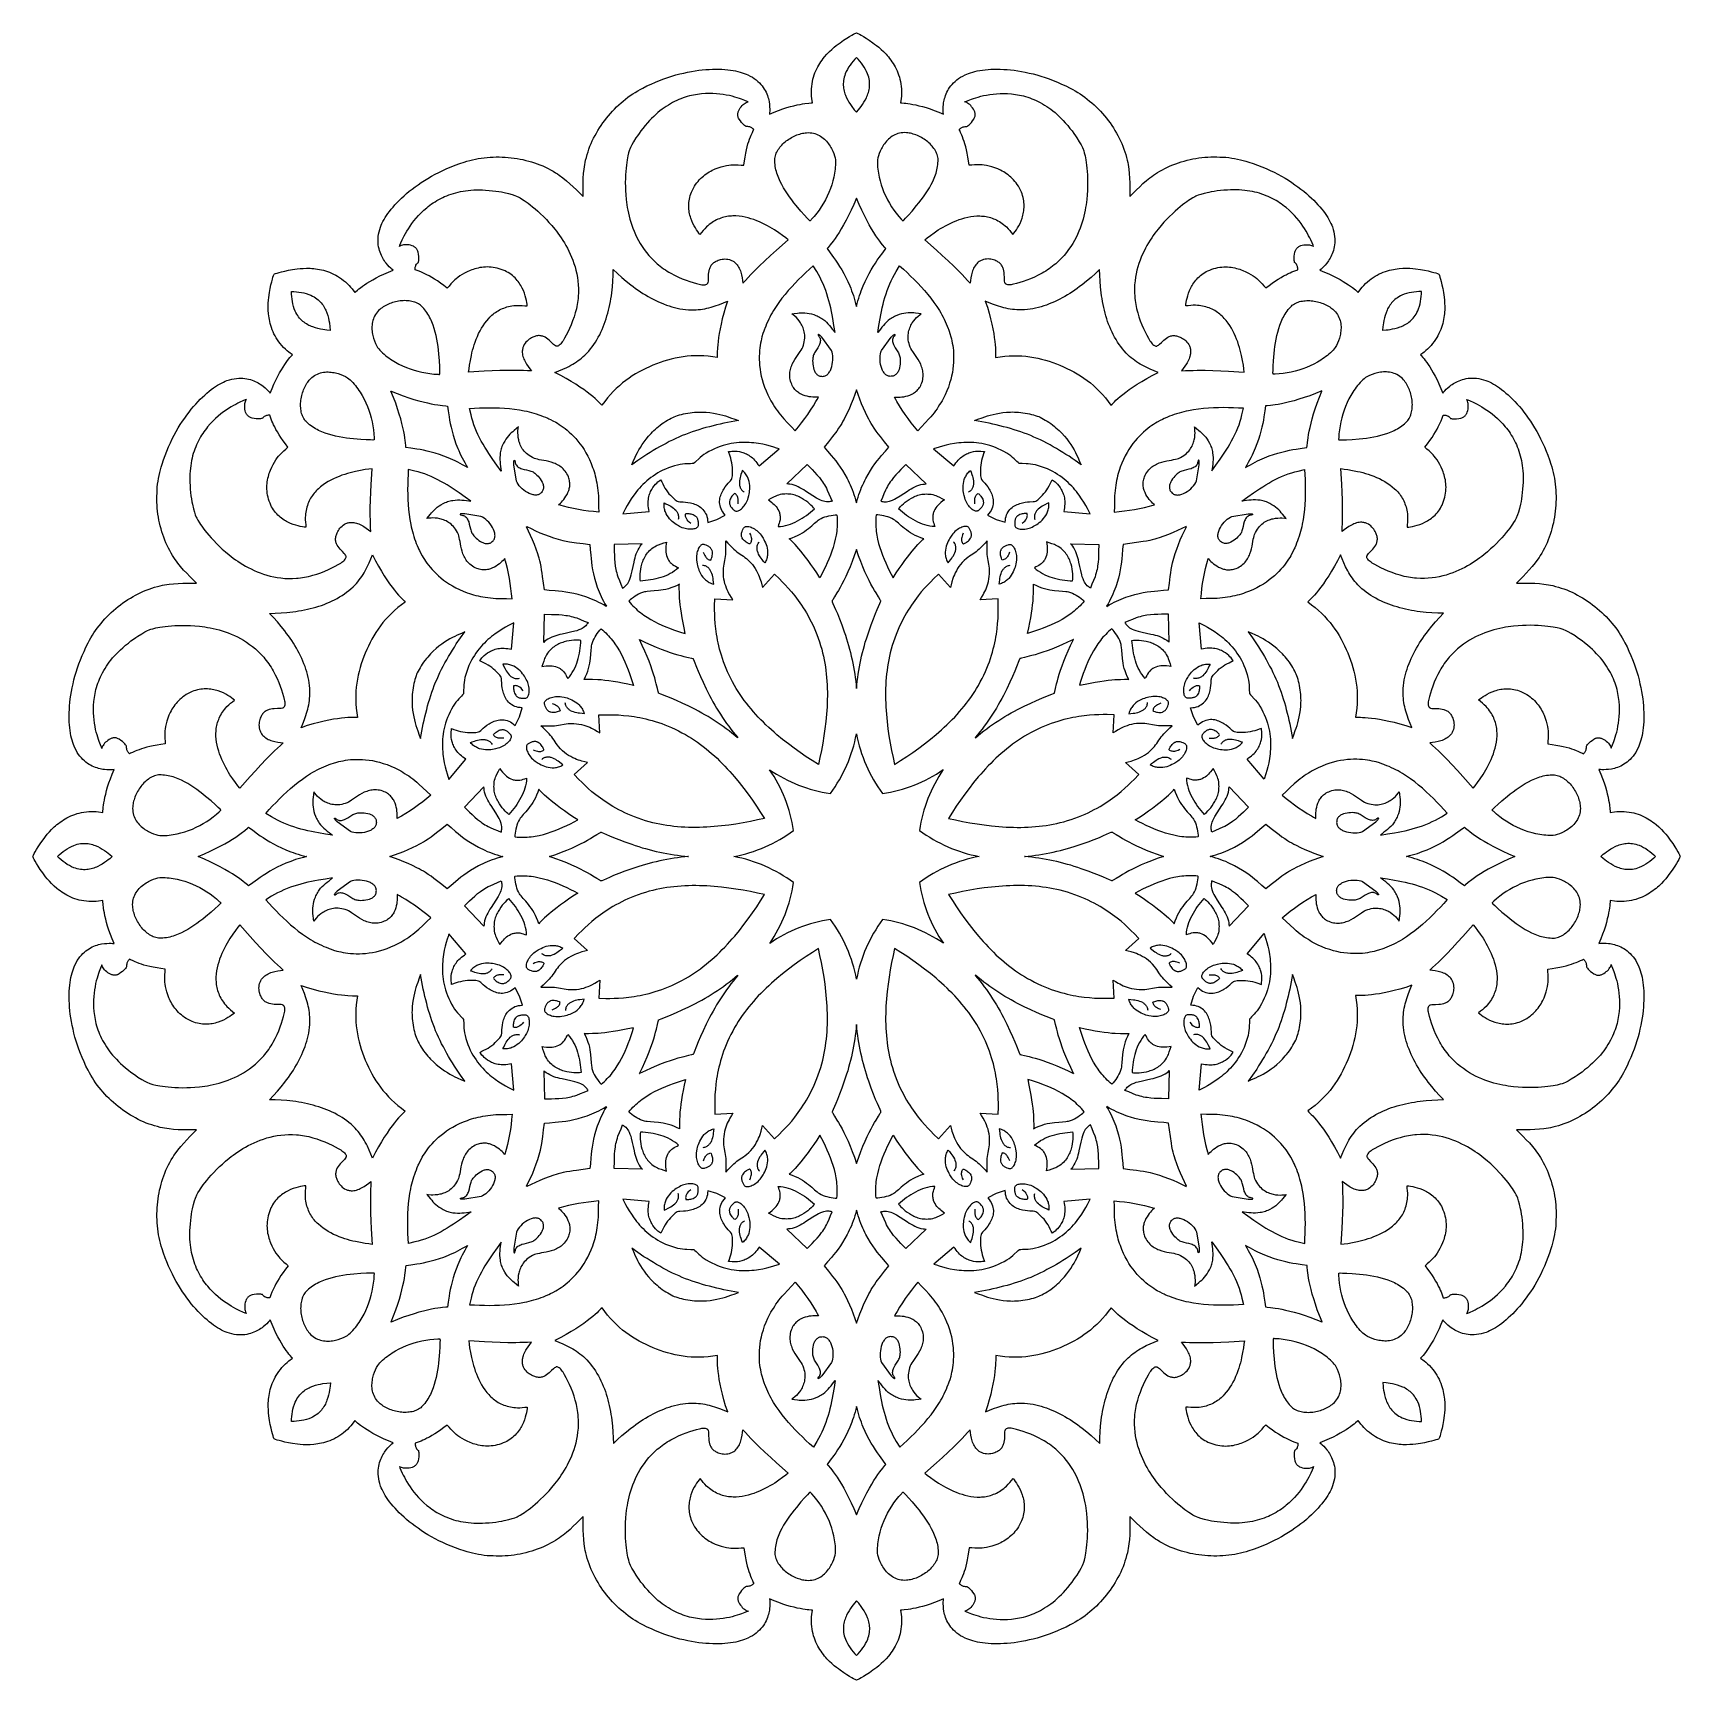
# Model space of a CAD drawing. Extents: x -125 to 125, y -125 to 125.
import ezdxf

# ---------------------------------------------------------------- set-up
doc = ezdxf.new("R2010")
doc.units = 0
doc.header["$MEASUREMENT"] = 0
doc.layers.add('LAYER_1', color=18, linetype='CONTINUOUS')
doc.layers.add('LAYER_2', color=150, linetype='CONTINUOUS')

msp = doc.modelspace()

# ---------------------------------------------------------------- linework, layer by layer
at = {"layer": 'LAYER_1'}
for points in [[(-0.01, 112.97), (0.01, 112.96), (0.32, 113.35), (0.51, 113.59), (0.71, 113.85), (0.92, 114.15), (1.12, 114.47), (1.32, 114.81), (1.51, 115.17), (1.59, 115.37), (1.67, 115.56), (1.74, 115.76), (1.81, 115.97), (1.86, 116.18), (1.91, 116.4), (1.95, 116.62), (1.97, 116.84), (1.99, 117.07), (1.99, 117.31), (1.97, 117.54), (1.95, 117.78), (1.91, 118.03), (1.85, 118.28), (1.78, 118.53), (1.68, 118.78), (1.53, 119.13), (1.36, 119.46), (1.17, 119.79), (0.96, 120.11), (0.74, 120.41), (0.5, 120.71), (0.26, 121), (0.01, 121.28), (-0.01, 121.27), (-0.02, 121.28), (-0.27, 121), (-0.52, 120.71), (-0.76, 120.41), (-0.98, 120.11), (-1.19, 119.79), (-1.38, 119.46), (-1.55, 119.13), (-1.7, 118.78), (-1.79, 118.53), (-1.86, 118.28), (-1.92, 118.03), (-1.96, 117.78), (-1.99, 117.54), (-2, 117.31), (-2, 117.07), (-1.99, 116.84), (-1.96, 116.62), (-1.92, 116.4), (-1.88, 116.18), (-1.82, 115.97), (-1.76, 115.76), (-1.68, 115.56), (-1.52, 115.17), (-1.34, 114.81), (-1.14, 114.47), (-0.93, 114.15), (-0.72, 113.85), (-0.33, 113.35), (-0.02, 112.96)], [(-16.42, 114.53), (-16.6, 114.61), (-16.95, 114.76), (-17.46, 114.95), (-17.76, 115.05), (-18.1, 115.16), (-18.47, 115.27), (-18.87, 115.38), (-19.3, 115.48), (-19.76, 115.57), (-20.23, 115.66), (-20.74, 115.72), (-21.26, 115.77), (-21.8, 115.81), (-22.37, 115.82), (-22.94, 115.8), (-23.53, 115.76), (-23.83, 115.72), (-24.14, 115.68), (-24.44, 115.63), (-24.75, 115.57), (-25.06, 115.51), (-25.37, 115.43), (-25.69, 115.34), (-26, 115.25), (-26.32, 115.14), (-26.64, 115.02), (-26.96, 114.89), (-27.28, 114.75), (-27.6, 114.6), (-27.92, 114.43), (-28.24, 114.25), (-28.56, 114.06), (-28.88, 113.86), (-29.2, 113.64), (-29.52, 113.41), (-29.84, 113.16), (-30.15, 112.9), (-30.47, 112.62), (-30.78, 112.33), (-31.09, 112.03), (-31.4, 111.7), (-31.71, 111.36), (-32.08, 110.93), (-32.42, 110.52), (-32.72, 110.12), (-33, 109.75), (-33.25, 109.4), (-33.47, 109.07), (-33.84, 108.49), (-34.11, 108), (-34.3, 107.63), (-34.41, 107.38), (-34.46, 107.26), (-34.51, 107.11), (-34.59, 106.81), (-34.7, 106.34), (-34.76, 106.05), (-34.82, 105.72), (-34.88, 105.35), (-34.93, 104.94), (-34.98, 104.48), (-35.02, 103.99), (-35.06, 103.46), (-35.08, 102.89), (-35.09, 102.28), (-35.08, 101.62), (-35.07, 101.07), (-35.03, 100.42), (-34.96, 99.71), (-34.92, 99.32), (-34.86, 98.92), (-34.79, 98.51), (-34.72, 98.09), (-34.63, 97.65), (-34.52, 97.21), (-34.4, 96.76), (-34.27, 96.3), (-34.12, 95.84), (-33.95, 95.37), (-33.76, 94.9), (-33.56, 94.43), (-33.34, 93.96), (-33.09, 93.49), (-32.82, 93.03), (-32.53, 92.57), (-32.22, 92.11), (-31.88, 91.67), (-31.51, 91.23), (-31.12, 90.8), (-30.71, 90.39), (-30.26, 89.98), (-30.03, 89.79), (-29.78, 89.59), (-29.53, 89.4), (-29.28, 89.22), (-29.01, 89.04), (-28.74, 88.86), (-28.46, 88.69), (-28.17, 88.53), (-27.61, 88.23), (-27.03, 87.95), (-26.45, 87.7), (-25.85, 87.47), (-25.31, 87.27), (-24.79, 87.1), (-24.31, 86.96), (-23.87, 86.85), (-23.66, 86.81), (-23.47, 86.78), (-23.29, 86.77), (-23.13, 86.76), (-22.99, 86.78), (-22.85, 86.81), (-22.74, 86.85), (-22.65, 86.91), (-22.6, 86.96), (-22.57, 87.01), (-22.54, 87.07), (-22.51, 87.14), (-22.48, 87.3), (-22.46, 87.48), (-22.45, 87.9), (-22.44, 88.39), (-22.41, 88.64), (-22.38, 88.89), (-22.32, 89.14), (-22.28, 89.27), (-22.23, 89.39), (-22.18, 89.51), (-22.12, 89.62), (-22.04, 89.74), (-21.96, 89.84), (-21.87, 89.95), (-21.77, 90.05), (-21.65, 90.14), (-21.53, 90.23), (-21.42, 90.29), (-21.3, 90.36), (-21.15, 90.42), (-20.99, 90.49), (-20.81, 90.55), (-20.62, 90.6), (-20.41, 90.64), (-20.2, 90.67), (-19.98, 90.69), (-19.75, 90.68), (-19.52, 90.66), (-19.29, 90.61), (-19.06, 90.53), (-18.95, 90.48), (-18.83, 90.42), (-18.72, 90.36), (-18.61, 90.29), (-18.51, 90.2), (-18.4, 90.11), (-18.26, 89.97), (-18.12, 89.81), (-18, 89.64), (-17.9, 89.46), (-17.8, 89.28), (-17.71, 89.09), (-17.63, 88.89), (-17.56, 88.69), (-17.5, 88.48), (-17.45, 88.27), (-17.36, 87.85), (-17.3, 87.42), (-17.25, 87.01), (-16.85, 87.45), (-16.45, 87.89), (-16.04, 88.32), (-15.62, 88.75), (-14.78, 89.59), (-13.91, 90.42), (-13.04, 91.23), (-12.15, 92.03), (-10.36, 93.61), (-10.75, 93.91), (-11.23, 94.27), (-11.8, 94.67), (-12.44, 95.1), (-12.79, 95.31), (-13.15, 95.52), (-13.52, 95.74), (-13.91, 95.94), (-14.31, 96.14), (-14.73, 96.33), (-15.15, 96.5), (-15.58, 96.67), (-16.02, 96.81), (-16.46, 96.94), (-16.92, 97.05), (-17.37, 97.13), (-17.83, 97.19), (-18.29, 97.22), (-18.52, 97.23), (-18.75, 97.22), (-18.98, 97.21), (-19.21, 97.19), (-19.44, 97.17), (-19.67, 97.13), (-19.9, 97.08), (-20.13, 97.03), (-20.36, 96.97), (-20.59, 96.89), (-20.81, 96.81), (-21.04, 96.71), (-21.26, 96.61), (-21.48, 96.49), (-21.7, 96.36), (-21.92, 96.22), (-22.13, 96.07), (-22.35, 95.91), (-22.56, 95.74), (-22.77, 95.55), (-23.03, 95.28), (-23.28, 95), (-23.52, 94.72), (-23.76, 94.43), (-23.92, 94.62), (-24.09, 94.85), (-24.27, 95.11), (-24.46, 95.41), (-24.65, 95.74), (-24.83, 96.09), (-25, 96.48), (-25.15, 96.89), (-25.22, 97.1), (-25.28, 97.32), (-25.33, 97.55), (-25.38, 97.78), (-25.41, 98.01), (-25.44, 98.25), (-25.46, 98.5), (-25.46, 98.74), (-25.46, 99), (-25.44, 99.25), (-25.41, 99.51), (-25.36, 99.77), (-25.3, 100.04), (-25.23, 100.31), (-25.14, 100.58), (-25.03, 100.85), (-24.89, 101.16), (-24.75, 101.45), (-24.59, 101.72), (-24.42, 101.98), (-24.24, 102.23), (-24.05, 102.47), (-23.86, 102.69), (-23.66, 102.9), (-23.45, 103.09), (-23.24, 103.28), (-23.02, 103.45), (-22.8, 103.61), (-22.58, 103.76), (-22.35, 103.9), (-22.12, 104.03), (-21.9, 104.15), (-21.67, 104.26), (-21.44, 104.36), (-20.99, 104.53), (-20.56, 104.67), (-20.14, 104.79), (-19.75, 104.87), (-19.39, 104.93), (-19.06, 104.97), (-18.78, 104.99), (-18.36, 105), (-17.94, 104.98), (-17.52, 104.95), (-17.1, 104.93), (-17.02, 105.57), (-16.92, 106.17), (-16.82, 106.73), (-16.71, 107.24), (-16.59, 107.71), (-16.47, 108.15), (-16.35, 108.54), (-16.23, 108.89), (-16.11, 109.21), (-16, 109.48), (-15.81, 109.91), (-15.67, 110.2), (-15.6, 110.33), (-15.7, 110.43), (-15.8, 110.52), (-15.9, 110.59), (-15.99, 110.65), (-16.09, 110.69), (-16.18, 110.73), (-16.36, 110.77), (-16.51, 110.79), (-16.63, 110.79), (-16.75, 110.78), (-16.87, 110.85), (-16.98, 110.93), (-17.11, 111.04), (-17.27, 111.2), (-17.45, 111.39), (-17.63, 111.64), (-17.83, 111.93), (-17.89, 112.04), (-17.94, 112.15), (-17.98, 112.27), (-18, 112.38), (-18.02, 112.49), (-18.02, 112.61), (-18.02, 112.72), (-18, 112.83), (-17.98, 112.94), (-17.95, 113.04), (-17.87, 113.25), (-17.76, 113.45), (-17.64, 113.64), (-17.5, 113.81), (-17.35, 113.97), (-17.19, 114.12), (-17.03, 114.24), (-16.88, 114.35), (-16.74, 114.43), (-16.61, 114.49), (-16.5, 114.52)], [(16.41, 114.53), (16.59, 114.61), (16.94, 114.76), (17.44, 114.95), (17.75, 115.05), (18.09, 115.16), (18.46, 115.27), (18.86, 115.38), (19.29, 115.48), (19.74, 115.57), (20.22, 115.66), (20.72, 115.72), (21.25, 115.77), (21.79, 115.81), (22.35, 115.82), (22.93, 115.8), (23.52, 115.76), (23.82, 115.72), (24.12, 115.68), (24.43, 115.63), (24.74, 115.57), (25.05, 115.51), (25.36, 115.43), (25.67, 115.34), (25.99, 115.25), (26.31, 115.14), (26.62, 115.02), (26.94, 114.89), (27.26, 114.75), (27.58, 114.6), (27.9, 114.43), (28.23, 114.25), (28.55, 114.06), (28.87, 113.86), (29.19, 113.64), (29.5, 113.41), (29.82, 113.16), (30.14, 112.9), (30.45, 112.62), (30.77, 112.33), (31.08, 112.03), (31.39, 111.7), (31.69, 111.36), (32.06, 110.93), (32.4, 110.52), (32.71, 110.12), (32.98, 109.75), (33.23, 109.4), (33.45, 109.07), (33.82, 108.49), (34.09, 108), (34.28, 107.63), (34.39, 107.38), (34.44, 107.26), (34.49, 107.11), (34.58, 106.81), (34.69, 106.34), (34.75, 106.05), (34.81, 105.72), (34.86, 105.35), (34.92, 104.94), (34.97, 104.48), (35.01, 103.99), (35.04, 103.46), (35.07, 102.89), (35.07, 102.28), (35.07, 101.62), (35.05, 101.07), (35.01, 100.42), (34.95, 99.71), (34.9, 99.32), (34.85, 98.92), (34.78, 98.51), (34.7, 98.09), (34.61, 97.65), (34.51, 97.21), (34.39, 96.76), (34.25, 96.3), (34.1, 95.84), (33.94, 95.37), (33.75, 94.9), (33.55, 94.43), (33.32, 93.96), (33.08, 93.49), (32.81, 93.03), (32.52, 92.57), (32.2, 92.11), (31.86, 91.67), (31.5, 91.23), (31.11, 90.8), (30.69, 90.39), (30.25, 89.98), (30.01, 89.79), (29.77, 89.59), (29.52, 89.4), (29.26, 89.22), (29, 89.04), (28.73, 88.86), (28.45, 88.69), (28.16, 88.53), (27.59, 88.23), (27.02, 87.95), (26.43, 87.7), (25.84, 87.47), (25.29, 87.27), (24.78, 87.1), (24.29, 86.96), (23.85, 86.85), (23.65, 86.81), (23.46, 86.78), (23.28, 86.77), (23.12, 86.76), (22.97, 86.78), (22.84, 86.81), (22.73, 86.85), (22.63, 86.91), (22.59, 86.96), (22.55, 87.01), (22.52, 87.07), (22.5, 87.14), (22.47, 87.3), (22.45, 87.48), (22.44, 87.9), (22.42, 88.39), (22.4, 88.64), (22.36, 88.89), (22.3, 89.14), (22.26, 89.27), (22.22, 89.39), (22.16, 89.51), (22.1, 89.62), (22.03, 89.74), (21.95, 89.84), (21.86, 89.95), (21.75, 90.05), (21.64, 90.14), (21.51, 90.23), (21.41, 90.29), (21.28, 90.36), (21.14, 90.42), (20.98, 90.49), (20.8, 90.55), (20.6, 90.6), (20.4, 90.64), (20.18, 90.67), (19.96, 90.69), (19.74, 90.68), (19.51, 90.66), (19.28, 90.61), (19.05, 90.53), (18.93, 90.48), (18.82, 90.42), (18.71, 90.36), (18.6, 90.29), (18.49, 90.2), (18.39, 90.11), (18.24, 89.97), (18.11, 89.81), (17.99, 89.64), (17.88, 89.46), (17.78, 89.28), (17.7, 89.09), (17.62, 88.89), (17.55, 88.69), (17.49, 88.48), (17.44, 88.27), (17.35, 87.85), (17.28, 87.42), (17.23, 87.01), (16.84, 87.45), (16.43, 87.89), (16.02, 88.32), (15.61, 88.75), (14.76, 89.59), (13.9, 90.42), (13.02, 91.23), (12.14, 92.03), (10.35, 93.61), (10.74, 93.91), (11.22, 94.27), (11.78, 94.67), (12.42, 95.1), (12.77, 95.31), (13.13, 95.52), (13.51, 95.74), (13.9, 95.94), (14.3, 96.14), (14.71, 96.33), (15.13, 96.5), (15.57, 96.67), (16, 96.81), (16.45, 96.94), (16.9, 97.05), (17.36, 97.13), (17.81, 97.19), (18.28, 97.22), (18.51, 97.23), (18.74, 97.22), (18.97, 97.21), (19.2, 97.19), (19.43, 97.17), (19.66, 97.13), (19.89, 97.08), (20.12, 97.03), (20.34, 96.97), (20.57, 96.89), (20.8, 96.81), (21.02, 96.71), (21.24, 96.61), (21.47, 96.49), (21.69, 96.36), (21.9, 96.22), (22.12, 96.07), (22.33, 95.91), (22.54, 95.74), (22.75, 95.55), (23.02, 95.28), (23.26, 95), (23.5, 94.72), (23.74, 94.43), (23.9, 94.62), (24.07, 94.85), (24.26, 95.11), (24.45, 95.41), (24.63, 95.74), (24.82, 96.09), (24.98, 96.48), (25.14, 96.89), (25.2, 97.1), (25.26, 97.32), (25.32, 97.55), (25.36, 97.78), (25.4, 98.01), (25.42, 98.25), (25.44, 98.5), (25.45, 98.74), (25.44, 99), (25.42, 99.25), (25.39, 99.51), (25.35, 99.77), (25.29, 100.04), (25.21, 100.31), (25.12, 100.58), (25.02, 100.85), (24.88, 101.16), (24.73, 101.45), (24.57, 101.72), (24.4, 101.98), (24.22, 102.23), (24.04, 102.47), (23.84, 102.69), (23.64, 102.9), (23.43, 103.09), (23.22, 103.28), (23.01, 103.45), (22.79, 103.61), (22.56, 103.76), (22.34, 103.9), (22.11, 104.03), (21.88, 104.15), (21.65, 104.26), (21.43, 104.36), (20.98, 104.53), (20.54, 104.67), (20.13, 104.79), (19.74, 104.87), (19.37, 104.93), (19.05, 104.97), (18.77, 104.99), (18.35, 105), (17.93, 104.98), (17.5, 104.95), (17.08, 104.93), (17, 105.57), (16.91, 106.17), (16.8, 106.73), (16.69, 107.24), (16.57, 107.71), (16.45, 108.15), (16.33, 108.54), (16.21, 108.89), (16.1, 109.21), (15.99, 109.48), (15.8, 109.91), (15.66, 110.2), (15.59, 110.33), (15.68, 110.43), (15.78, 110.52), (15.88, 110.59), (15.98, 110.65), (16.08, 110.69), (16.17, 110.73), (16.34, 110.77), (16.49, 110.79), (16.62, 110.79), (16.74, 110.78), (16.85, 110.85), (16.96, 110.93), (17.1, 111.04), (17.26, 111.2), (17.43, 111.39), (17.62, 111.64), (17.81, 111.93), (17.87, 112.04), (17.92, 112.15), (17.96, 112.27), (17.99, 112.38), (18, 112.49), (18.01, 112.61), (18, 112.72), (17.99, 112.83), (17.97, 112.94), (17.94, 113.04), (17.85, 113.25), (17.75, 113.45), (17.62, 113.64), (17.48, 113.81), (17.33, 113.97), (17.18, 114.12), (17.02, 114.24), (16.87, 114.35), (16.73, 114.43), (16.6, 114.49), (16.49, 114.52)], [(-8.45, 97.97), (-9.15, 98.79), (-9.5, 99.22), (-9.84, 99.66), (-10.17, 100.11), (-10.49, 100.56), (-10.79, 101.02), (-11.08, 101.5), (-11.35, 101.98), (-11.59, 102.46), (-11.81, 102.96), (-11.91, 103.21), (-12, 103.46), (-12.08, 103.72), (-12.16, 103.97), (-12.22, 104.23), (-12.28, 104.49), (-12.32, 104.75), (-12.36, 105.01), (-12.39, 105.28), (-12.41, 105.54), (-12.41, 105.75), (-12.39, 105.95), (-12.36, 106.15), (-12.31, 106.34), (-12.25, 106.54), (-12.18, 106.73), (-12.09, 106.92), (-11.99, 107.11), (-11.88, 107.29), (-11.76, 107.47), (-11.63, 107.65), (-11.49, 107.82), (-11.34, 107.99), (-11.18, 108.15), (-11.01, 108.3), (-10.84, 108.46), (-10.66, 108.6), (-10.47, 108.74), (-10.28, 108.87), (-10.08, 109), (-9.88, 109.12), (-9.67, 109.23), (-9.47, 109.33), (-9.26, 109.43), (-9.05, 109.52), (-8.84, 109.59), (-8.62, 109.66), (-8.41, 109.72), (-8.2, 109.77), (-7.99, 109.81), (-7.79, 109.85), (-7.58, 109.86), (-7.31, 109.87), (-7.04, 109.86), (-6.79, 109.83), (-6.54, 109.78), (-6.3, 109.72), (-6.07, 109.64), (-5.85, 109.54), (-5.64, 109.43), (-5.44, 109.31), (-5.24, 109.18), (-5.06, 109.03), (-4.88, 108.88), (-4.72, 108.72), (-4.56, 108.55), (-4.41, 108.37), (-4.27, 108.19), (-4.14, 108.01), (-4.01, 107.82), (-3.9, 107.63), (-3.79, 107.44), (-3.61, 107.07), (-3.46, 106.7), (-3.34, 106.35), (-3.26, 106.03), (-3.2, 105.75), (-3.19, 105.51), (-3.19, 105.21), (-3.2, 104.91), (-3.22, 104.62), (-3.25, 104.32), (-3.29, 104.02), (-3.33, 103.72), (-3.38, 103.42), (-3.44, 103.12), (-3.59, 102.53), (-3.76, 101.95), (-3.96, 101.37), (-4.19, 100.79), (-4.44, 100.23), (-4.72, 99.68), (-5.02, 99.14), (-5.34, 98.62), (-5.68, 98.12), (-6.04, 97.63), (-6.42, 97.16), (-6.82, 96.71), (-6.87, 96.64), (-6.93, 96.57), (-6.99, 96.51), (-7.03, 96.5), (-7.07, 96.49), (-7.11, 96.52), (-7.2, 96.59), (-7.47, 96.87), (-7.89, 97.33)], [(8.43, 97.97), (9.13, 98.79), (9.48, 99.22), (9.82, 99.66), (10.15, 100.11), (10.47, 100.56), (10.78, 101.02), (11.07, 101.5), (11.33, 101.98), (11.58, 102.46), (11.8, 102.96), (11.89, 103.21), (11.98, 103.46), (12.07, 103.72), (12.14, 103.97), (12.21, 104.23), (12.26, 104.49), (12.31, 104.75), (12.35, 105.01), (12.37, 105.28), (12.39, 105.54), (12.39, 105.75), (12.38, 105.95), (12.34, 106.15), (12.3, 106.34), (12.24, 106.54), (12.16, 106.73), (12.08, 106.92), (11.98, 107.11), (11.87, 107.29), (11.75, 107.47), (11.61, 107.65), (11.47, 107.82), (11.32, 107.99), (11.16, 108.15), (11, 108.3), (10.82, 108.46), (10.64, 108.6), (10.45, 108.74), (10.26, 108.87), (10.07, 109), (9.86, 109.12), (9.66, 109.23), (9.45, 109.33), (9.24, 109.43), (9.03, 109.52), (8.82, 109.59), (8.61, 109.66), (8.4, 109.72), (8.19, 109.77), (7.98, 109.81), (7.77, 109.85), (7.57, 109.86), (7.29, 109.87), (7.03, 109.86), (6.77, 109.83), (6.52, 109.78), (6.29, 109.72), (6.06, 109.64), (5.84, 109.54), (5.62, 109.43), (5.42, 109.31), (5.23, 109.18), (5.04, 109.03), (4.87, 108.88), (4.7, 108.72), (4.54, 108.55), (4.4, 108.37), (4.25, 108.19), (4.12, 108.01), (4, 107.82), (3.89, 107.63), (3.78, 107.44), (3.59, 107.07), (3.44, 106.7), (3.32, 106.35), (3.24, 106.03), (3.19, 105.75), (3.17, 105.51), (3.17, 105.21), (3.19, 104.91), (3.21, 104.62), (3.23, 104.32), (3.27, 104.02), (3.32, 103.72), (3.37, 103.42), (3.43, 103.12), (3.57, 102.53), (3.74, 101.95), (3.95, 101.37), (4.17, 100.79), (4.43, 100.23), (4.7, 99.68), (5, 99.14), (5.32, 98.62), (5.67, 98.12), (6.03, 97.63), (6.41, 97.16), (6.8, 96.71), (6.86, 96.64), (6.92, 96.57), (6.98, 96.51), (7.02, 96.5), (7.06, 96.49), (7.1, 96.52), (7.18, 96.59), (7.45, 96.87), (7.87, 97.33)], [(-69.38, 92.59), (-69.31, 92.77), (-69.17, 93.12), (-68.95, 93.61), (-68.81, 93.9), (-68.64, 94.22), (-68.46, 94.56), (-68.25, 94.92), (-68.02, 95.29), (-67.76, 95.68), (-67.48, 96.08), (-67.18, 96.48), (-66.84, 96.89), (-66.48, 97.3), (-66.09, 97.7), (-65.67, 98.1), (-65.22, 98.48), (-64.99, 98.67), (-64.74, 98.86), (-64.49, 99.04), (-64.23, 99.21), (-63.97, 99.39), (-63.69, 99.55), (-63.41, 99.71), (-63.11, 99.87), (-62.81, 100.02), (-62.51, 100.16), (-62.19, 100.29), (-61.86, 100.42), (-61.53, 100.54), (-61.18, 100.65), (-60.83, 100.75), (-60.47, 100.84), (-60.1, 100.92), (-59.72, 100.99), (-59.33, 101.05), (-58.93, 101.1), (-58.52, 101.14), (-58.1, 101.17), (-57.68, 101.19), (-57.24, 101.19), (-56.79, 101.18), (-56.33, 101.15), (-55.77, 101.11), (-55.24, 101.06), (-54.74, 101), (-54.28, 100.93), (-53.86, 100.86), (-53.47, 100.78), (-52.8, 100.63), (-52.26, 100.48), (-51.87, 100.35), (-51.61, 100.25), (-51.49, 100.2), (-51.35, 100.13), (-51.07, 99.98), (-50.67, 99.73), (-50.42, 99.56), (-50.14, 99.37), (-49.84, 99.15), (-49.51, 98.89), (-49.16, 98.61), (-48.78, 98.29), (-48.38, 97.94), (-47.96, 97.55), (-47.52, 97.12), (-47.06, 96.66), (-46.68, 96.25), (-46.25, 95.77), (-45.79, 95.21), (-45.55, 94.91), (-45.31, 94.59), (-45.06, 94.25), (-44.82, 93.9), (-44.58, 93.52), (-44.34, 93.14), (-44.1, 92.73), (-43.87, 92.31), (-43.65, 91.88), (-43.44, 91.43), (-43.24, 90.97), (-43.05, 90.49), (-42.88, 90), (-42.72, 89.5), (-42.58, 88.98), (-42.46, 88.45), (-42.36, 87.9), (-42.29, 87.35), (-42.23, 86.78), (-42.21, 86.2), (-42.21, 85.61), (-42.24, 85.01), (-42.27, 84.71), (-42.3, 84.4), (-42.34, 84.09), (-42.4, 83.78), (-42.45, 83.47), (-42.52, 83.15), (-42.6, 82.83), (-42.69, 82.51), (-42.87, 81.9), (-43.09, 81.3), (-43.32, 80.7), (-43.58, 80.12), (-43.83, 79.6), (-44.07, 79.11), (-44.31, 78.67), (-44.54, 78.28), (-44.66, 78.1), (-44.78, 77.95), (-44.89, 77.81), (-45, 77.7), (-45.12, 77.6), (-45.23, 77.53), (-45.34, 77.48), (-45.46, 77.46), (-45.52, 77.46), (-45.58, 77.47), (-45.64, 77.49), (-45.71, 77.53), (-45.84, 77.61), (-45.98, 77.73), (-46.29, 78.02), (-46.64, 78.35), (-46.84, 78.52), (-47.04, 78.67), (-47.26, 78.8), (-47.38, 78.86), (-47.5, 78.92), (-47.62, 78.96), (-47.74, 79), (-47.87, 79.03), (-48.01, 79.05), (-48.15, 79.06), (-48.29, 79.06), (-48.44, 79.04), (-48.59, 79.01), (-48.71, 78.98), (-48.84, 78.94), (-48.99, 78.89), (-49.15, 78.82), (-49.32, 78.73), (-49.49, 78.63), (-49.67, 78.52), (-49.84, 78.39), (-50.01, 78.24), (-50.17, 78.08), (-50.31, 77.9), (-50.44, 77.7), (-50.55, 77.48), (-50.59, 77.37), (-50.63, 77.25), (-50.66, 77.12), (-50.69, 76.99), (-50.71, 76.86), (-50.72, 76.72), (-50.72, 76.51), (-50.7, 76.31), (-50.67, 76.11), (-50.62, 75.9), (-50.56, 75.71), (-50.48, 75.51), (-50.4, 75.31), (-50.3, 75.12), (-50.2, 74.93), (-50.09, 74.75), (-49.85, 74.39), (-49.6, 74.04), (-49.34, 73.71), (-49.93, 73.74), (-50.53, 73.77), (-51.12, 73.78), (-51.72, 73.79), (-52.91, 73.79), (-54.11, 73.76), (-55.3, 73.72), (-56.49, 73.66), (-58.87, 73.51), (-58.81, 74), (-58.73, 74.59), (-58.61, 75.28), (-58.46, 76.03), (-58.36, 76.43), (-58.26, 76.83), (-58.14, 77.25), (-58.01, 77.67), (-57.87, 78.09), (-57.71, 78.52), (-57.54, 78.94), (-57.35, 79.36), (-57.14, 79.77), (-56.92, 80.18), (-56.67, 80.57), (-56.41, 80.95), (-56.13, 81.32), (-55.82, 81.67), (-55.66, 81.84), (-55.5, 82), (-55.33, 82.15), (-55.15, 82.3), (-54.97, 82.45), (-54.78, 82.58), (-54.59, 82.71), (-54.39, 82.84), (-54.18, 82.95), (-53.97, 83.06), (-53.75, 83.16), (-53.52, 83.25), (-53.29, 83.33), (-53.05, 83.41), (-52.81, 83.47), (-52.55, 83.53), (-52.29, 83.58), (-52.03, 83.61), (-51.75, 83.64), (-51.47, 83.65), (-51.1, 83.65), (-50.73, 83.62), (-50.36, 83.59), (-49.98, 83.56), (-50.01, 83.81), (-50.05, 84.09), (-50.1, 84.41), (-50.18, 84.75), (-50.28, 85.11), (-50.4, 85.49), (-50.55, 85.89), (-50.74, 86.28), (-50.84, 86.48), (-50.95, 86.68), (-51.08, 86.88), (-51.21, 87.07), (-51.35, 87.26), (-51.5, 87.45), (-51.66, 87.64), (-51.83, 87.82), (-52.01, 87.99), (-52.21, 88.16), (-52.41, 88.32), (-52.63, 88.47), (-52.86, 88.62), (-53.1, 88.76), (-53.35, 88.88), (-53.62, 89), (-53.93, 89.12), (-54.25, 89.22), (-54.55, 89.3), (-54.86, 89.37), (-55.16, 89.42), (-55.46, 89.45), (-55.75, 89.47), (-56.04, 89.48), (-56.33, 89.47), (-56.61, 89.45), (-56.88, 89.42), (-57.15, 89.38), (-57.42, 89.32), (-57.67, 89.26), (-57.93, 89.19), (-58.17, 89.12), (-58.41, 89.03), (-58.64, 88.94), (-59.08, 88.75), (-59.49, 88.54), (-59.86, 88.33), (-60.2, 88.11), (-60.5, 87.9), (-60.76, 87.7), (-60.97, 87.51), (-61.27, 87.22), (-61.56, 86.91), (-61.84, 86.59), (-62.12, 86.28), (-62.63, 86.67), (-63.12, 87.03), (-63.59, 87.35), (-64.03, 87.63), (-64.45, 87.88), (-64.84, 88.11), (-65.2, 88.3), (-65.53, 88.46), (-65.84, 88.6), (-66.11, 88.72), (-66.55, 88.89), (-66.85, 88.99), (-67, 89.04), (-67, 89.18), (-66.99, 89.31), (-66.97, 89.43), (-66.94, 89.54), (-66.9, 89.64), (-66.86, 89.73), (-66.77, 89.88), (-66.68, 90), (-66.59, 90.09), (-66.5, 90.17), (-66.47, 90.3), (-66.44, 90.43), (-66.43, 90.61), (-66.43, 90.83), (-66.44, 91.09), (-66.48, 91.4), (-66.55, 91.74), (-66.59, 91.86), (-66.63, 91.98), (-66.68, 92.09), (-66.75, 92.18), (-66.82, 92.27), (-66.89, 92.36), (-66.97, 92.43), (-67.06, 92.5), (-67.15, 92.56), (-67.25, 92.62), (-67.46, 92.7), (-67.67, 92.77), (-67.89, 92.82), (-68.12, 92.84), (-68.34, 92.85), (-68.55, 92.84), (-68.75, 92.82), (-68.93, 92.78), (-69.09, 92.74), (-69.22, 92.69), (-69.32, 92.64)], [(69.37, 92.6), (69.3, 92.78), (69.16, 93.13), (68.94, 93.62), (68.8, 93.92), (68.63, 94.23), (68.45, 94.57), (68.24, 94.93), (68.01, 95.3), (67.75, 95.69), (67.47, 96.09), (67.17, 96.49), (66.83, 96.9), (66.47, 97.31), (66.08, 97.71), (65.66, 98.11), (65.21, 98.49), (64.98, 98.68), (64.73, 98.87), (64.48, 99.05), (64.22, 99.22), (63.95, 99.4), (63.68, 99.56), (63.4, 99.72), (63.1, 99.88), (62.8, 100.03), (62.49, 100.17), (62.18, 100.3), (61.85, 100.43), (61.52, 100.55), (61.17, 100.66), (60.82, 100.76), (60.46, 100.85), (60.09, 100.93), (59.71, 101), (59.32, 101.06), (58.92, 101.11), (58.51, 101.15), (58.09, 101.18), (57.67, 101.2), (57.23, 101.2), (56.78, 101.19), (56.32, 101.16), (55.76, 101.12), (55.23, 101.07), (54.73, 101.01), (54.27, 100.94), (53.85, 100.87), (53.46, 100.79), (52.79, 100.64), (52.25, 100.49), (51.86, 100.36), (51.6, 100.26), (51.48, 100.21), (51.34, 100.14), (51.06, 99.99), (50.66, 99.74), (50.41, 99.57), (50.13, 99.38), (49.83, 99.16), (49.5, 98.9), (49.15, 98.62), (48.77, 98.3), (48.37, 97.95), (47.95, 97.56), (47.51, 97.13), (47.05, 96.67), (46.67, 96.26), (46.24, 95.78), (45.78, 95.22), (45.54, 94.92), (45.3, 94.6), (45.05, 94.26), (44.81, 93.91), (44.57, 93.53), (44.33, 93.15), (44.09, 92.74), (43.86, 92.32), (43.64, 91.89), (43.43, 91.44), (43.23, 90.98), (43.04, 90.5), (42.87, 90.01), (42.71, 89.51), (42.57, 88.99), (42.45, 88.46), (42.35, 87.92), (42.28, 87.36), (42.22, 86.79), (42.2, 86.21), (42.2, 85.62), (42.23, 85.02), (42.26, 84.72), (42.29, 84.41), (42.33, 84.1), (42.38, 83.79), (42.44, 83.48), (42.51, 83.16), (42.59, 82.84), (42.68, 82.52), (42.86, 81.91), (43.08, 81.31), (43.31, 80.71), (43.57, 80.13), (43.82, 79.61), (44.06, 79.12), (44.3, 78.68), (44.53, 78.29), (44.65, 78.11), (44.77, 77.96), (44.88, 77.82), (44.99, 77.71), (45.11, 77.61), (45.22, 77.54), (45.33, 77.49), (45.44, 77.47), (45.51, 77.47), (45.57, 77.48), (45.63, 77.5), (45.7, 77.54), (45.83, 77.62), (45.97, 77.74), (46.28, 78.03), (46.63, 78.36), (46.83, 78.53), (47.03, 78.68), (47.25, 78.81), (47.37, 78.87), (47.48, 78.93), (47.61, 78.97), (47.73, 79.01), (47.86, 79.04), (48, 79.06), (48.14, 79.07), (48.28, 79.07), (48.43, 79.05), (48.58, 79.02), (48.7, 78.99), (48.83, 78.95), (48.98, 78.9), (49.14, 78.83), (49.31, 78.74), (49.48, 78.64), (49.66, 78.53), (49.83, 78.4), (50, 78.25), (50.16, 78.09), (50.3, 77.91), (50.43, 77.71), (50.54, 77.49), (50.58, 77.38), (50.62, 77.26), (50.65, 77.13), (50.68, 77), (50.7, 76.87), (50.71, 76.73), (50.71, 76.52), (50.69, 76.32), (50.65, 76.12), (50.61, 75.91), (50.55, 75.72), (50.47, 75.52), (50.39, 75.32), (50.29, 75.13), (50.19, 74.94), (50.08, 74.76), (49.84, 74.4), (49.59, 74.05), (49.33, 73.72), (49.92, 73.75), (50.52, 73.78), (51.11, 73.79), (51.71, 73.8), (52.9, 73.8), (54.1, 73.77), (55.29, 73.73), (56.48, 73.67), (58.86, 73.52), (58.8, 74.01), (58.72, 74.6), (58.6, 75.29), (58.45, 76.04), (58.35, 76.44), (58.25, 76.84), (58.13, 77.26), (58, 77.68), (57.86, 78.1), (57.7, 78.53), (57.53, 78.95), (57.34, 79.37), (57.13, 79.78), (56.91, 80.19), (56.66, 80.58), (56.4, 80.96), (56.12, 81.33), (55.81, 81.68), (55.65, 81.85), (55.49, 82.01), (55.32, 82.16), (55.14, 82.31), (54.96, 82.46), (54.77, 82.59), (54.58, 82.72), (54.38, 82.85), (54.17, 82.96), (53.96, 83.07), (53.74, 83.17), (53.51, 83.26), (53.28, 83.34), (53.04, 83.42), (52.79, 83.48), (52.54, 83.54), (52.28, 83.59), (52.02, 83.62), (51.74, 83.65), (51.46, 83.66), (51.09, 83.66), (50.72, 83.64), (50.35, 83.6), (49.97, 83.57), (50, 83.82), (50.04, 84.1), (50.09, 84.42), (50.17, 84.76), (50.27, 85.12), (50.39, 85.51), (50.54, 85.9), (50.73, 86.29), (50.83, 86.49), (50.94, 86.69), (51.06, 86.89), (51.2, 87.08), (51.34, 87.27), (51.49, 87.46), (51.65, 87.65), (51.82, 87.83), (52, 88), (52.2, 88.17), (52.4, 88.33), (52.62, 88.49), (52.85, 88.63), (53.09, 88.77), (53.34, 88.9), (53.61, 89.01), (53.92, 89.13), (54.24, 89.23), (54.54, 89.31), (54.85, 89.38), (55.15, 89.43), (55.45, 89.46), (55.74, 89.48), (56.03, 89.49), (56.32, 89.48), (56.6, 89.46), (56.87, 89.43), (57.14, 89.39), (57.41, 89.33), (57.66, 89.27), (57.92, 89.2), (58.16, 89.13), (58.4, 89.04), (58.63, 88.95), (59.07, 88.76), (59.48, 88.55), (59.85, 88.34), (60.19, 88.12), (60.49, 87.91), (60.75, 87.71), (60.96, 87.52), (61.26, 87.23), (61.55, 86.92), (61.83, 86.6), (62.11, 86.29), (62.62, 86.68), (63.11, 87.04), (63.58, 87.36), (64.02, 87.64), (64.44, 87.89), (64.83, 88.12), (65.19, 88.31), (65.52, 88.47), (65.83, 88.61), (66.1, 88.73), (66.54, 88.9), (66.84, 89), (66.99, 89.05), (66.99, 89.19), (66.98, 89.32), (66.96, 89.44), (66.93, 89.55), (66.89, 89.65), (66.85, 89.74), (66.76, 89.89), (66.67, 90.01), (66.58, 90.1), (66.49, 90.18), (66.46, 90.31), (66.43, 90.44), (66.42, 90.62), (66.42, 90.84), (66.43, 91.1), (66.47, 91.41), (66.54, 91.75), (66.58, 91.87), (66.62, 91.99), (66.67, 92.1), (66.74, 92.19), (66.81, 92.28), (66.88, 92.37), (66.96, 92.44), (67.05, 92.51), (67.14, 92.57), (67.24, 92.63), (67.45, 92.72), (67.66, 92.78), (67.88, 92.83), (68.11, 92.85), (68.33, 92.86), (68.54, 92.85), (68.74, 92.83), (68.92, 92.79), (69.08, 92.75), (69.21, 92.7), (69.31, 92.65)], [(-0.01, 83.51), (0.01, 83.48), (0.11, 83.91), (0.22, 84.33), (0.34, 84.73), (0.46, 85.13), (0.59, 85.51), (0.73, 85.88), (1.01, 86.6), (1.3, 87.27), (1.61, 87.9), (1.92, 88.5), (2.23, 89.05), (2.55, 89.57), (2.86, 90.06), (3.16, 90.5), (3.45, 90.92), (3.99, 91.65), (4.44, 92.26), (4.28, 92.44), (3.97, 92.82), (3.76, 93.09), (3.52, 93.42), (3.24, 93.79), (2.95, 94.23), (2.63, 94.72), (2.29, 95.27), (1.94, 95.88), (1.57, 96.56), (1.19, 97.3), (0.8, 98.1), (0.4, 98.97), (0.01, 99.91), (-0.01, 99.89), (-0.02, 99.91), (-0.42, 98.97), (-0.81, 98.1), (-1.2, 97.3), (-1.58, 96.56), (-1.95, 95.88), (-2.31, 95.27), (-2.64, 94.72), (-2.96, 94.23), (-3.26, 93.79), (-3.53, 93.42), (-3.98, 92.82), (-4.3, 92.44), (-4.45, 92.26), (-4, 91.65), (-3.47, 90.92), (-3.18, 90.5), (-2.87, 90.06), (-2.56, 89.57), (-2.25, 89.05), (-1.93, 88.5), (-1.62, 87.9), (-1.32, 87.27), (-1.02, 86.6), (-0.88, 86.25), (-0.74, 85.88), (-0.61, 85.51), (-0.48, 85.13), (-0.35, 84.73), (-0.24, 84.33), (-0.13, 83.91), (-0.02, 83.48)], [(-30.89, 74.55), (-31.42, 74.33), (-31.95, 74.09), (-32.48, 73.83), (-33, 73.55), (-33.52, 73.26), (-34.03, 72.94), (-34.53, 72.6), (-35.03, 72.25), (-35.51, 71.87), (-35.99, 71.46), (-36.46, 71.03), (-36.91, 70.58), (-37.36, 70.1), (-37.8, 69.6), (-38.22, 69.07), (-38.63, 68.5), (-38.8, 68.67), (-39.15, 69.01), (-39.39, 69.24), (-39.69, 69.51), (-40.04, 69.81), (-40.44, 70.13), (-40.9, 70.48), (-41.41, 70.86), (-41.98, 71.26), (-42.62, 71.67), (-43.31, 72.1), (-44.07, 72.54), (-44.9, 72.99), (-45.79, 73.44), (-45.17, 73.69), (-44.56, 73.95), (-43.96, 74.24), (-43.66, 74.39), (-43.37, 74.55), (-43.08, 74.72), (-42.8, 74.89), (-42.52, 75.07), (-42.25, 75.26), (-41.98, 75.46), (-41.72, 75.66), (-41.47, 75.88), (-41.23, 76.1), (-40.93, 76.4), (-40.65, 76.72), (-40.37, 77.04), (-40.11, 77.38), (-39.86, 77.72), (-39.62, 78.08), (-39.4, 78.44), (-39.19, 78.81), (-38.98, 79.2), (-38.79, 79.58), (-38.61, 79.98), (-38.44, 80.38), (-38.28, 80.79), (-38.13, 81.2), (-37.99, 81.62), (-37.87, 82.04), (-37.75, 82.47), (-37.63, 82.9), (-37.53, 83.34), (-37.44, 83.78), (-37.35, 84.22), (-37.28, 84.66), (-37.21, 85.11), (-37.15, 85.55), (-37.05, 86.44), (-36.98, 87.33), (-36.93, 88.21), (-36.91, 89.09), (-36.28, 88.49), (-35.62, 87.89), (-34.94, 87.32), (-34.24, 86.76), (-33.88, 86.49), (-33.52, 86.22), (-33.15, 85.96), (-32.78, 85.71), (-32.41, 85.47), (-32.03, 85.23), (-31.64, 85.01), (-31.25, 84.79), (-30.86, 84.58), (-30.47, 84.38), (-30.07, 84.2), (-29.67, 84.02), (-29.27, 83.86), (-28.86, 83.7), (-28.45, 83.56), (-28.04, 83.44), (-27.62, 83.33), (-27.21, 83.23), (-26.79, 83.15), (-26.37, 83.08), (-25.94, 83.02), (-25.52, 82.99), (-25.1, 82.97), (-24.67, 82.97), (-24.34, 82.98), (-24.01, 83), (-23.68, 83.04), (-23.36, 83.09), (-23.03, 83.15), (-22.71, 83.22), (-22.39, 83.3), (-22.06, 83.38), (-21.43, 83.58), (-20.8, 83.8), (-20.18, 84.05), (-19.57, 84.31), (-19.88, 83.36), (-20.14, 82.45), (-20.37, 81.61), (-20.56, 80.81), (-20.71, 80.07), (-20.84, 79.39), (-20.94, 78.76), (-21.01, 78.19), (-21.07, 77.67), (-21.1, 77.21), (-21.14, 76.48), (-21.14, 75.99), (-21.14, 75.76), (-21.83, 75.86), (-22.5, 75.94), (-23.17, 75.99), (-23.82, 76.01), (-24.46, 76.01), (-25.1, 75.98), (-25.72, 75.93), (-26.33, 75.85), (-26.94, 75.76), (-27.53, 75.64), (-28.11, 75.5), (-28.69, 75.34), (-29.25, 75.17), (-29.8, 74.98), (-30.35, 74.77)], [(-3.25, 79.51), (-3.42, 80.58), (-3.6, 81.66), (-3.7, 82.2), (-3.81, 82.74), (-3.92, 83.28), (-4.05, 83.81), (-4.19, 84.34), (-4.34, 84.86), (-4.5, 85.38), (-4.67, 85.9), (-4.86, 86.41), (-5.07, 86.91), (-5.29, 87.4), (-5.53, 87.89), (-5.78, 88.33), (-6.04, 88.77), (-6.57, 89.64), (-7.13, 89.13), (-7.69, 88.62), (-8.24, 88.1), (-8.78, 87.57), (-9.32, 87.02), (-9.84, 86.46), (-10.35, 85.89), (-10.84, 85.31), (-11.32, 84.72), (-11.77, 84.11), (-12.2, 83.49), (-12.4, 83.17), (-12.6, 82.85), (-12.79, 82.53), (-12.98, 82.2), (-13.15, 81.87), (-13.32, 81.54), (-13.48, 81.2), (-13.64, 80.86), (-13.78, 80.51), (-13.91, 80.16), (-13.97, 80.02), (-14.07, 79.75), (-14.2, 79.36), (-14.35, 78.87), (-14.42, 78.58), (-14.49, 78.27), (-14.56, 77.93), (-14.62, 77.57), (-14.67, 77.19), (-14.71, 76.79), (-14.74, 76.36), (-14.76, 75.92), (-14.76, 75.46), (-14.74, 74.99), (-14.7, 74.5), (-14.64, 73.99), (-14.56, 73.46), (-14.45, 72.93), (-14.32, 72.38), (-14.15, 71.82), (-13.96, 71.25), (-13.73, 70.67), (-13.46, 70.08), (-13.32, 69.78), (-13.16, 69.48), (-13, 69.18), (-12.82, 68.88), (-12.63, 68.58), (-12.44, 68.27), (-12.23, 67.96), (-12.01, 67.66), (-11.79, 67.35), (-11.55, 67.04), (-11.28, 66.72), (-11.01, 66.41), (-10.45, 65.81), (-9.87, 65.22), (-9.31, 64.63), (-8.81, 65.23), (-8.33, 65.84), (-7.86, 66.46), (-7.41, 67.09), (-6.97, 67.73), (-6.55, 68.38), (-6.15, 69.05), (-5.97, 69.38), (-5.78, 69.73), (-6.16, 69.71), (-6.39, 69.71), (-6.64, 69.72), (-6.92, 69.75), (-7.2, 69.79), (-7.5, 69.85), (-7.8, 69.92), (-8.1, 70.03), (-8.4, 70.16), (-8.54, 70.24), (-8.68, 70.32), (-8.82, 70.41), (-8.96, 70.51), (-9.09, 70.62), (-9.22, 70.74), (-9.34, 70.87), (-9.45, 71.01), (-9.56, 71.16), (-9.66, 71.31), (-9.75, 71.48), (-9.84, 71.67), (-9.93, 71.91), (-10.01, 72.15), (-10.07, 72.38), (-10.11, 72.61), (-10.13, 72.84), (-10.14, 73.07), (-10.13, 73.29), (-10.11, 73.5), (-10.07, 73.72), (-10.03, 73.92), (-9.97, 74.13), (-9.91, 74.33), (-9.83, 74.52), (-9.75, 74.71), (-9.57, 75.08), (-9.38, 75.43), (-9.17, 75.76), (-8.76, 76.36), (-8.57, 76.63), (-8.4, 76.87), (-8.27, 77.09), (-8.17, 77.29), (-8.06, 77.59), (-7.98, 77.87), (-7.92, 78.14), (-7.88, 78.41), (-7.85, 78.67), (-7.85, 78.92), (-7.86, 79.17), (-7.88, 79.4), (-7.92, 79.63), (-7.97, 79.85), (-8.04, 80.06), (-8.11, 80.26), (-8.19, 80.45), (-8.28, 80.63), (-8.38, 80.81), (-8.48, 80.98), (-8.69, 81.28), (-8.91, 81.55), (-9.13, 81.79), (-9.33, 81.98), (-9.66, 82.26), (-9.82, 82.39), (-9.44, 82.43), (-8.97, 82.48), (-8.71, 82.5), (-8.43, 82.51), (-8.14, 82.51), (-7.83, 82.5), (-7.51, 82.47), (-7.18, 82.43), (-6.84, 82.35), (-6.5, 82.26), (-6.15, 82.13), (-5.98, 82.05), (-5.8, 81.97), (-5.62, 81.88), (-5.45, 81.77), (-5.27, 81.66), (-5.09, 81.54), (-4.83, 81.33), (-4.57, 81.1), (-4.33, 80.85), (-4.1, 80.59), (-3.88, 80.33), (-3.67, 80.06)], [(3.24, 79.51), (3.4, 80.58), (3.58, 81.66), (3.68, 82.2), (3.79, 82.74), (3.91, 83.28), (4.04, 83.81), (4.17, 84.34), (4.32, 84.86), (4.48, 85.38), (4.66, 85.9), (4.85, 86.41), (5.05, 86.91), (5.28, 87.4), (5.52, 87.89), (5.76, 88.33), (6.02, 88.77), (6.55, 89.64), (7.11, 89.13), (7.67, 88.62), (8.22, 88.1), (8.77, 87.57), (9.3, 87.02), (9.83, 86.46), (10.34, 85.89), (10.83, 85.31), (11.3, 84.72), (11.75, 84.11), (12.18, 83.49), (12.39, 83.17), (12.59, 82.85), (12.78, 82.53), (12.96, 82.2), (13.14, 81.87), (13.31, 81.54), (13.47, 81.2), (13.62, 80.86), (13.76, 80.51), (13.9, 80.16), (13.96, 80.02), (14.06, 79.75), (14.19, 79.36), (14.33, 78.87), (14.41, 78.58), (14.48, 78.27), (14.54, 77.93), (14.6, 77.57), (14.65, 77.19), (14.7, 76.79), (14.73, 76.36), (14.74, 75.92), (14.74, 75.46), (14.72, 74.99), (14.69, 74.5), (14.63, 73.99), (14.55, 73.46), (14.44, 72.93), (14.3, 72.38), (14.14, 71.82), (13.94, 71.25), (13.71, 70.67), (13.45, 70.08), (13.3, 69.78), (13.15, 69.48), (12.98, 69.18), (12.81, 68.88), (12.62, 68.58), (12.42, 68.27), (12.22, 67.96), (12, 67.66), (11.77, 67.35), (11.53, 67.04), (11.27, 66.72), (11, 66.41), (10.44, 65.81), (9.86, 65.22), (9.29, 64.63), (8.8, 65.23), (8.32, 65.84), (7.85, 66.46), (7.39, 67.09), (6.95, 67.73), (6.53, 68.38), (6.14, 69.05), (5.95, 69.38), (5.77, 69.73), (6.14, 69.71), (6.37, 69.71), (6.63, 69.72), (6.9, 69.75), (7.19, 69.79), (7.48, 69.85), (7.78, 69.92), (8.08, 70.03), (8.38, 70.16), (8.53, 70.24), (8.67, 70.32), (8.81, 70.41), (8.94, 70.51), (9.08, 70.62), (9.2, 70.74), (9.32, 70.87), (9.44, 71.01), (9.55, 71.16), (9.65, 71.31), (9.74, 71.48), (9.82, 71.67), (9.92, 71.91), (10, 72.15), (10.05, 72.38), (10.09, 72.61), (10.11, 72.84), (10.12, 73.07), (10.11, 73.29), (10.09, 73.5), (10.06, 73.72), (10.01, 73.92), (9.96, 74.13), (9.89, 74.33), (9.82, 74.52), (9.74, 74.71), (9.56, 75.08), (9.36, 75.43), (9.15, 75.76), (8.74, 76.36), (8.55, 76.63), (8.39, 76.87), (8.25, 77.09), (8.15, 77.29), (8.05, 77.59), (7.97, 77.87), (7.9, 78.14), (7.86, 78.41), (7.84, 78.67), (7.83, 78.92), (7.84, 79.17), (7.87, 79.4), (7.91, 79.63), (7.96, 79.85), (8.02, 80.06), (8.09, 80.26), (8.18, 80.45), (8.27, 80.63), (8.36, 80.81), (8.46, 80.98), (8.68, 81.28), (8.9, 81.55), (9.11, 81.79), (9.32, 81.98), (9.65, 82.26), (9.81, 82.39), (9.43, 82.43), (8.96, 82.48), (8.7, 82.5), (8.42, 82.51), (8.12, 82.51), (7.82, 82.5), (7.5, 82.47), (7.17, 82.43), (6.83, 82.35), (6.49, 82.26), (6.14, 82.13), (5.96, 82.05), (5.79, 81.97), (5.61, 81.88), (5.43, 81.77), (5.26, 81.66), (5.08, 81.54), (4.81, 81.33), (4.56, 81.1), (4.32, 80.85), (4.09, 80.59), (3.87, 80.33), (3.65, 80.06)], [(30.87, 74.55), (31.41, 74.33), (31.94, 74.09), (32.47, 73.83), (32.99, 73.56), (33.51, 73.26), (34.02, 72.95), (34.52, 72.61), (35.02, 72.26), (35.5, 71.88), (35.98, 71.47), (36.45, 71.04), (36.9, 70.59), (37.35, 70.11), (37.79, 69.61), (38.21, 69.08), (38.62, 68.51), (38.79, 68.68), (39.14, 69.03), (39.38, 69.25), (39.68, 69.52), (40.03, 69.82), (40.43, 70.14), (40.89, 70.5), (41.4, 70.87), (41.97, 71.27), (42.61, 71.68), (43.3, 72.11), (44.06, 72.55), (44.89, 73), (45.78, 73.45), (45.16, 73.7), (44.55, 73.96), (43.95, 74.25), (43.65, 74.4), (43.36, 74.56), (43.07, 74.73), (42.79, 74.9), (42.51, 75.08), (42.24, 75.27), (41.97, 75.47), (41.71, 75.67), (41.46, 75.89), (41.22, 76.11), (40.92, 76.41), (40.64, 76.73), (40.36, 77.05), (40.1, 77.39), (39.85, 77.73), (39.61, 78.09), (39.39, 78.45), (39.18, 78.82), (38.97, 79.21), (38.78, 79.59), (38.6, 79.99), (38.43, 80.39), (38.27, 80.8), (38.12, 81.21), (37.98, 81.63), (37.85, 82.05), (37.73, 82.48), (37.62, 82.91), (37.52, 83.35), (37.43, 83.79), (37.34, 84.23), (37.27, 84.67), (37.2, 85.11), (37.14, 85.56), (37.04, 86.45), (36.96, 87.34), (36.92, 88.22), (36.9, 89.09), (36.26, 88.49), (35.61, 87.9), (34.93, 87.32), (34.23, 86.76), (33.87, 86.49), (33.51, 86.22), (33.14, 85.97), (32.77, 85.71), (32.39, 85.47), (32.01, 85.23), (31.63, 85.01), (31.24, 84.79), (30.85, 84.58), (30.45, 84.38), (30.06, 84.2), (29.65, 84.02), (29.25, 83.86), (28.84, 83.7), (28.43, 83.56), (28.02, 83.44), (27.61, 83.33), (27.19, 83.23), (26.77, 83.15), (26.35, 83.08), (25.93, 83.02), (25.51, 82.99), (25.08, 82.97), (24.66, 82.97), (24.33, 82.98), (24, 83), (23.67, 83.04), (23.34, 83.09), (23.02, 83.15), (22.69, 83.22), (22.37, 83.3), (22.05, 83.38), (21.41, 83.58), (20.78, 83.8), (20.16, 84.05), (19.55, 84.31), (19.86, 83.36), (20.13, 82.45), (20.35, 81.61), (20.54, 80.81), (20.7, 80.07), (20.82, 79.39), (20.92, 78.76), (21, 78.19), (21.05, 77.67), (21.09, 77.21), (21.12, 76.48), (21.12, 75.99), (21.12, 75.76), (21.81, 75.86), (22.49, 75.94), (23.15, 75.99), (23.81, 76.01), (24.45, 76.01), (25.08, 75.98), (25.71, 75.93), (26.32, 75.85), (26.92, 75.76), (27.51, 75.64), (28.1, 75.5), (28.67, 75.35), (29.24, 75.17), (29.79, 74.98), (30.34, 74.78)], [(-85.76, 85.75), (-85.76, 85.77), (-85.38, 85.75), (-85, 85.71), (-84.62, 85.67), (-84.25, 85.61), (-83.88, 85.53), (-83.51, 85.44), (-83.15, 85.32), (-82.8, 85.18), (-82.56, 85.07), (-82.33, 84.94), (-82.11, 84.81), (-81.91, 84.66), (-81.72, 84.51), (-81.54, 84.35), (-81.38, 84.19), (-81.23, 84.02), (-81.09, 83.84), (-80.96, 83.66), (-80.84, 83.47), (-80.73, 83.28), (-80.63, 83.09), (-80.53, 82.9), (-80.38, 82.51), (-80.25, 82.12), (-80.15, 81.73), (-80.07, 81.36), (-80, 81.01), (-79.92, 80.38), (-79.87, 79.88), (-79.89, 79.88), (-79.89, 79.86), (-80.39, 79.91), (-80.69, 79.95), (-81.02, 79.99), (-81.37, 80.06), (-81.74, 80.14), (-82.13, 80.24), (-82.52, 80.37), (-82.71, 80.44), (-82.91, 80.52), (-83.1, 80.62), (-83.29, 80.72), (-83.48, 80.83), (-83.67, 80.95), (-83.85, 81.08), (-84.03, 81.22), (-84.2, 81.37), (-84.36, 81.53), (-84.52, 81.71), (-84.67, 81.9), (-84.82, 82.1), (-84.95, 82.32), (-85.08, 82.55), (-85.19, 82.79), (-85.33, 83.14), (-85.45, 83.5), (-85.54, 83.86), (-85.62, 84.24), (-85.68, 84.61), (-85.72, 84.99), (-85.76, 85.37), (-85.78, 85.75)], [(79.88, 79.89), (79.88, 79.87), (80.38, 79.92), (80.68, 79.96), (81.01, 80), (81.36, 80.07), (81.73, 80.15), (82.12, 80.25), (82.51, 80.38), (82.7, 80.45), (82.9, 80.53), (83.09, 80.63), (83.28, 80.73), (83.47, 80.84), (83.66, 80.96), (83.84, 81.09), (84.02, 81.23), (84.19, 81.38), (84.35, 81.54), (84.51, 81.72), (84.66, 81.91), (84.81, 82.11), (84.94, 82.33), (85.07, 82.56), (85.18, 82.8), (85.32, 83.15), (85.44, 83.51), (85.53, 83.88), (85.61, 84.25), (85.67, 84.62), (85.71, 85), (85.75, 85.38), (85.77, 85.76), (85.75, 85.76), (85.75, 85.78), (85.37, 85.76), (84.99, 85.72), (84.61, 85.68), (84.24, 85.62), (83.86, 85.54), (83.5, 85.45), (83.14, 85.33), (82.79, 85.19), (82.55, 85.08), (82.32, 84.95), (82.1, 84.82), (81.9, 84.67), (81.71, 84.52), (81.53, 84.36), (81.37, 84.2), (81.22, 84.03), (81.08, 83.85), (80.95, 83.67), (80.83, 83.48), (80.72, 83.29), (80.62, 83.1), (80.52, 82.91), (80.37, 82.52), (80.24, 82.13), (80.14, 81.74), (80.06, 81.37), (79.99, 81.02), (79.91, 80.39), (79.86, 79.89)], [(-63.31, 75.24), (-63.4, 76.32), (-63.46, 76.86), (-63.52, 77.42), (-63.6, 77.97), (-63.7, 78.51), (-63.81, 79.06), (-63.94, 79.59), (-64.09, 80.12), (-64.27, 80.64), (-64.46, 81.14), (-64.57, 81.39), (-64.68, 81.63), (-64.81, 81.87), (-64.93, 82.1), (-65.07, 82.33), (-65.21, 82.56), (-65.37, 82.77), (-65.53, 82.99), (-65.69, 83.19), (-65.87, 83.39), (-66.01, 83.54), (-66.17, 83.67), (-66.33, 83.79), (-66.5, 83.89), (-66.68, 83.99), (-66.87, 84.07), (-67.06, 84.14), (-67.27, 84.21), (-67.47, 84.26), (-67.69, 84.3), (-67.91, 84.33), (-68.13, 84.35), (-68.35, 84.36), (-68.58, 84.37), (-68.81, 84.36), (-69.04, 84.34), (-69.27, 84.32), (-69.5, 84.28), (-69.73, 84.24), (-69.96, 84.19), (-70.18, 84.13), (-70.41, 84.07), (-70.63, 83.99), (-70.84, 83.91), (-71.05, 83.83), (-71.26, 83.73), (-71.46, 83.63), (-71.65, 83.53), (-71.83, 83.41), (-72.01, 83.29), (-72.18, 83.17), (-72.33, 83.04), (-72.53, 82.85), (-72.71, 82.66), (-72.87, 82.45), (-73.02, 82.24), (-73.14, 82.03), (-73.24, 81.81), (-73.33, 81.59), (-73.4, 81.36), (-73.46, 81.13), (-73.5, 80.9), (-73.53, 80.66), (-73.55, 80.43), (-73.55, 80.2), (-73.54, 79.97), (-73.52, 79.74), (-73.49, 79.51), (-73.46, 79.29), (-73.41, 79.07), (-73.36, 78.85), (-73.3, 78.65), (-73.16, 78.25), (-73.01, 77.88), (-72.85, 77.55), (-72.68, 77.27), (-72.52, 77.03), (-72.36, 76.85), (-72.15, 76.64), (-71.93, 76.44), (-71.71, 76.24), (-71.48, 76.05), (-71.24, 75.86), (-71, 75.69), (-70.75, 75.51), (-70.5, 75.34), (-69.98, 75.03), (-69.44, 74.73), (-68.89, 74.47), (-68.32, 74.22), (-67.75, 74), (-67.16, 73.81), (-66.57, 73.64), (-65.97, 73.5), (-65.37, 73.39), (-64.77, 73.3), (-64.17, 73.23), (-63.57, 73.2), (-63.49, 73.19), (-63.39, 73.18), (-63.31, 73.18), (-63.27, 73.2), (-63.24, 73.22), (-63.23, 73.27), (-63.22, 73.38), (-63.23, 73.77), (-63.26, 74.39)], [(63.3, 75.25), (63.39, 76.33), (63.45, 76.88), (63.51, 77.43), (63.59, 77.98), (63.69, 78.52), (63.8, 79.07), (63.93, 79.6), (64.08, 80.13), (64.26, 80.65), (64.45, 81.15), (64.56, 81.4), (64.67, 81.64), (64.8, 81.88), (64.92, 82.12), (65.06, 82.34), (65.2, 82.57), (65.36, 82.79), (65.52, 83), (65.68, 83.2), (65.86, 83.4), (66, 83.55), (66.15, 83.68), (66.32, 83.8), (66.49, 83.9), (66.67, 84), (66.86, 84.08), (67.05, 84.15), (67.26, 84.22), (67.46, 84.27), (67.68, 84.31), (67.9, 84.34), (68.12, 84.36), (68.34, 84.37), (68.57, 84.38), (68.8, 84.37), (69.03, 84.35), (69.26, 84.33), (69.49, 84.29), (69.72, 84.25), (69.95, 84.2), (70.17, 84.14), (70.4, 84.08), (70.62, 84), (70.83, 83.92), (71.04, 83.84), (71.25, 83.74), (71.45, 83.64), (71.64, 83.54), (71.82, 83.42), (72, 83.3), (72.17, 83.18), (72.32, 83.05), (72.52, 82.86), (72.7, 82.67), (72.86, 82.46), (73.01, 82.25), (73.13, 82.04), (73.23, 81.82), (73.32, 81.6), (73.39, 81.37), (73.45, 81.14), (73.49, 80.91), (73.52, 80.67), (73.54, 80.44), (73.54, 80.21), (73.53, 79.98), (73.51, 79.75), (73.48, 79.52), (73.45, 79.3), (73.4, 79.08), (73.35, 78.86), (73.29, 78.66), (73.15, 78.26), (73, 77.89), (72.84, 77.56), (72.67, 77.28), (72.51, 77.04), (72.35, 76.86), (72.14, 76.65), (71.92, 76.45), (71.7, 76.25), (71.47, 76.06), (71.23, 75.87), (70.99, 75.7), (70.74, 75.52), (70.49, 75.35), (69.97, 75.04), (69.43, 74.74), (68.88, 74.48), (68.31, 74.23), (67.74, 74.01), (67.15, 73.82), (66.56, 73.65), (65.96, 73.51), (65.36, 73.4), (64.76, 73.31), (64.16, 73.24), (63.56, 73.21), (63.48, 73.2), (63.38, 73.19), (63.3, 73.19), (63.26, 73.21), (63.23, 73.23), (63.22, 73.28), (63.21, 73.39), (63.22, 73.78), (63.25, 74.4)], [(-5.49, 78.5), (-5.48, 78.33), (-5.5, 78.16), (-5.53, 78), (-5.58, 77.84), (-5.64, 77.69), (-5.71, 77.53), (-5.89, 77.23), (-6.08, 76.92), (-6.27, 76.62), (-6.36, 76.46), (-6.44, 76.3), (-6.51, 76.14), (-6.57, 75.98), (-6.6, 75.85), (-6.63, 75.67), (-6.65, 75.47), (-6.66, 75.24), (-6.65, 74.99), (-6.63, 74.73), (-6.6, 74.46), (-6.55, 74.19), (-6.47, 73.93), (-6.42, 73.81), (-6.37, 73.69), (-6.31, 73.57), (-6.25, 73.46), (-6.17, 73.36), (-6.09, 73.26), (-6, 73.18), (-5.91, 73.1), (-5.8, 73.03), (-5.69, 72.97), (-5.57, 72.93), (-5.44, 72.9), (-5.3, 72.88), (-5.15, 72.87), (-5.02, 72.88), (-4.9, 72.91), (-4.78, 72.94), (-4.67, 73), (-4.56, 73.06), (-4.46, 73.13), (-4.37, 73.22), (-4.28, 73.32), (-4.19, 73.42), (-4.11, 73.54), (-4.04, 73.66), (-3.97, 73.79), (-3.85, 74.07), (-3.75, 74.37), (-3.68, 74.68), (-3.63, 75.01), (-3.6, 75.33), (-3.59, 75.66), (-3.61, 75.97), (-3.65, 76.27), (-3.71, 76.55), (-3.75, 76.68), (-3.8, 76.81), (-5.26, 78.81), (-5.43, 78.99), (-5.59, 79.15), (-5.66, 79.2), (-5.72, 79.24), (-5.78, 79.26), (-5.8, 79.25), (-5.82, 79.24), (-5.84, 79.22), (-5.84, 79.2), (-5.83, 79.14), (-5.72, 78.98), (-5.65, 78.88), (-5.58, 78.76), (-5.53, 78.64), (-5.51, 78.57)], [(5.48, 78.5), (5.47, 78.33), (5.48, 78.16), (5.51, 78), (5.56, 77.84), (5.62, 77.69), (5.7, 77.53), (5.87, 77.23), (6.07, 76.92), (6.26, 76.62), (6.35, 76.46), (6.43, 76.3), (6.5, 76.14), (6.55, 75.98), (6.59, 75.85), (6.61, 75.67), (6.63, 75.47), (6.64, 75.24), (6.64, 74.99), (6.62, 74.73), (6.59, 74.46), (6.53, 74.19), (6.46, 73.93), (6.41, 73.81), (6.36, 73.69), (6.3, 73.57), (6.23, 73.46), (6.16, 73.36), (6.08, 73.26), (5.99, 73.18), (5.89, 73.1), (5.79, 73.03), (5.68, 72.97), (5.55, 72.93), (5.42, 72.9), (5.28, 72.88), (5.13, 72.87), (5.01, 72.88), (4.88, 72.91), (4.77, 72.94), (4.66, 73), (4.55, 73.06), (4.45, 73.13), (4.35, 73.22), (4.26, 73.32), (4.18, 73.42), (4.1, 73.54), (4.02, 73.66), (3.96, 73.79), (3.84, 74.07), (3.74, 74.37), (3.66, 74.68), (3.61, 75.01), (3.58, 75.33), (3.58, 75.66), (3.59, 75.97), (3.63, 76.27), (3.7, 76.55), (3.74, 76.68), (3.79, 76.81), (5.25, 78.81), (5.42, 78.99), (5.58, 79.15), (5.65, 79.2), (5.71, 79.24), (5.76, 79.26), (5.79, 79.25), (5.81, 79.24), (5.82, 79.22), (5.83, 79.2), (5.81, 79.14), (5.7, 78.98), (5.63, 78.88), (5.57, 78.76), (5.51, 78.64), (5.49, 78.57)], [(-75.25, 63.3), (-76.33, 63.39), (-76.88, 63.45), (-77.43, 63.51), (-77.98, 63.59), (-78.52, 63.69), (-79.07, 63.8), (-79.6, 63.93), (-80.13, 64.08), (-80.65, 64.26), (-81.15, 64.45), (-81.4, 64.56), (-81.64, 64.67), (-81.88, 64.8), (-82.12, 64.92), (-82.34, 65.06), (-82.57, 65.2), (-82.79, 65.36), (-83, 65.52), (-83.2, 65.68), (-83.4, 65.86), (-83.55, 66), (-83.68, 66.15), (-83.8, 66.32), (-83.9, 66.49), (-84, 66.67), (-84.08, 66.86), (-84.15, 67.05), (-84.22, 67.26), (-84.27, 67.46), (-84.31, 67.68), (-84.34, 67.9), (-84.36, 68.12), (-84.37, 68.34), (-84.38, 68.57), (-84.37, 68.8), (-84.35, 69.03), (-84.33, 69.26), (-84.29, 69.49), (-84.25, 69.72), (-84.2, 69.95), (-84.14, 70.17), (-84.08, 70.4), (-84, 70.62), (-83.92, 70.83), (-83.84, 71.04), (-83.74, 71.25), (-83.64, 71.45), (-83.54, 71.64), (-83.42, 71.82), (-83.3, 72), (-83.18, 72.17), (-83.05, 72.32), (-82.86, 72.52), (-82.67, 72.7), (-82.46, 72.86), (-82.25, 73.01), (-82.04, 73.13), (-81.82, 73.23), (-81.6, 73.32), (-81.37, 73.39), (-81.14, 73.45), (-80.91, 73.49), (-80.67, 73.52), (-80.44, 73.54), (-80.21, 73.54), (-79.98, 73.53), (-79.75, 73.51), (-79.52, 73.48), (-79.3, 73.45), (-79.08, 73.4), (-78.86, 73.35), (-78.66, 73.29), (-78.26, 73.15), (-77.89, 73), (-77.56, 72.84), (-77.28, 72.67), (-77.04, 72.51), (-76.86, 72.35), (-76.65, 72.14), (-76.45, 71.92), (-76.25, 71.7), (-76.06, 71.47), (-75.87, 71.23), (-75.7, 70.99), (-75.52, 70.74), (-75.35, 70.49), (-75.04, 69.97), (-74.74, 69.43), (-74.48, 68.88), (-74.23, 68.31), (-74.01, 67.74), (-73.82, 67.15), (-73.65, 66.56), (-73.51, 65.96), (-73.4, 65.36), (-73.31, 64.76), (-73.24, 64.16), (-73.21, 63.56), (-73.2, 63.48), (-73.19, 63.38), (-73.19, 63.3), (-73.21, 63.26), (-73.23, 63.23), (-73.28, 63.22), (-73.39, 63.21), (-73.78, 63.22), (-74.4, 63.25)], [(75.24, 63.31), (76.32, 63.4), (76.86, 63.46), (77.42, 63.52), (77.97, 63.6), (78.51, 63.7), (79.06, 63.81), (79.59, 63.94), (80.12, 64.09), (80.64, 64.27), (81.14, 64.46), (81.39, 64.57), (81.63, 64.68), (81.87, 64.81), (82.1, 64.93), (82.33, 65.07), (82.56, 65.21), (82.77, 65.37), (82.99, 65.53), (83.19, 65.69), (83.39, 65.87), (83.54, 66.01), (83.67, 66.17), (83.79, 66.33), (83.89, 66.5), (83.99, 66.68), (84.07, 66.87), (84.14, 67.06), (84.21, 67.27), (84.26, 67.47), (84.3, 67.69), (84.33, 67.91), (84.35, 68.13), (84.36, 68.35), (84.37, 68.58), (84.36, 68.81), (84.34, 69.04), (84.32, 69.27), (84.28, 69.5), (84.24, 69.73), (84.19, 69.96), (84.13, 70.18), (84.07, 70.41), (83.99, 70.63), (83.91, 70.84), (83.83, 71.05), (83.73, 71.26), (83.63, 71.46), (83.53, 71.65), (83.41, 71.83), (83.29, 72.01), (83.17, 72.18), (83.04, 72.33), (82.85, 72.53), (82.66, 72.71), (82.45, 72.87), (82.24, 73.02), (82.03, 73.14), (81.81, 73.24), (81.59, 73.33), (81.36, 73.4), (81.13, 73.46), (80.9, 73.5), (80.66, 73.53), (80.43, 73.55), (80.2, 73.55), (79.97, 73.54), (79.74, 73.52), (79.51, 73.49), (79.29, 73.46), (79.07, 73.41), (78.85, 73.36), (78.65, 73.3), (78.25, 73.16), (77.88, 73.01), (77.55, 72.85), (77.27, 72.68), (77.03, 72.52), (76.85, 72.36), (76.64, 72.15), (76.44, 71.93), (76.24, 71.71), (76.05, 71.48), (75.86, 71.24), (75.69, 71), (75.51, 70.75), (75.34, 70.5), (75.03, 69.98), (74.73, 69.44), (74.47, 68.89), (74.22, 68.32), (74, 67.75), (73.81, 67.16), (73.64, 66.57), (73.5, 65.97), (73.39, 65.37), (73.3, 64.77), (73.23, 64.17), (73.2, 63.57), (73.19, 63.49), (73.18, 63.39), (73.18, 63.31), (73.2, 63.27), (73.22, 63.24), (73.27, 63.23), (73.38, 63.22), (73.77, 63.23), (74.39, 63.26)], [(-70.64, 70.63), (-70.64, 70.65), (-69.7, 70.27), (-68.8, 69.93), (-67.96, 69.64), (-67.17, 69.38), (-66.43, 69.17), (-65.75, 68.99), (-65.12, 68.84), (-64.54, 68.71), (-64.03, 68.62), (-63.57, 68.54), (-62.83, 68.44), (-62.34, 68.39), (-62.1, 68.37), (-61.98, 67.63), (-61.85, 66.73), (-61.76, 66.23), (-61.66, 65.7), (-61.54, 65.14), (-61.39, 64.55), (-61.22, 63.93), (-61.02, 63.29), (-60.79, 62.63), (-60.52, 61.95), (-60.37, 61.6), (-60.22, 61.24), (-60.05, 60.88), (-59.87, 60.52), (-59.67, 60.16), (-59.47, 59.79), (-59.25, 59.41), (-59.03, 59.03), (-59.06, 59.05), (-59.05, 59.02), (-59.42, 59.24), (-59.8, 59.46), (-60.17, 59.66), (-60.53, 59.86), (-60.89, 60.04), (-61.25, 60.21), (-61.96, 60.51), (-62.64, 60.78), (-63.3, 61.01), (-63.94, 61.21), (-64.56, 61.38), (-65.15, 61.53), (-65.71, 61.65), (-66.24, 61.75), (-66.74, 61.84), (-67.64, 61.97), (-68.38, 62.09), (-68.4, 62.33), (-68.45, 62.82), (-68.49, 63.16), (-68.55, 63.56), (-68.63, 64.02), (-68.72, 64.53), (-68.85, 65.11), (-69, 65.74), (-69.18, 66.42), (-69.39, 67.16), (-69.65, 67.95), (-69.94, 68.79), (-70.28, 69.69), (-70.66, 70.63)], [(-0.01, 53.74), (0.01, 53.7), (0.12, 54.13), (0.24, 54.53), (0.36, 54.93), (0.5, 55.32), (0.64, 55.69), (0.78, 56.05), (0.94, 56.4), (1.09, 56.74), (1.25, 57.07), (1.42, 57.39), (1.76, 58), (2.1, 58.57), (2.45, 59.1), (2.8, 59.59), (3.15, 60.04), (3.48, 60.46), (3.81, 60.85), (4.4, 61.54), (4.89, 62.11), (4.26, 62.93), (3.62, 63.74), (3.31, 64.16), (3, 64.57), (2.7, 65), (2.42, 65.43), (2.22, 65.74), (2.04, 66.06), (1.86, 66.38), (1.69, 66.71), (1.37, 67.37), (1.06, 68.04), (0.78, 68.73), (0.51, 69.42), (0.01, 70.81), (-0.01, 70.78), (-0.02, 70.81), (-0.27, 70.11), (-0.53, 69.42), (-0.79, 68.73), (-1.08, 68.04), (-1.38, 67.37), (-1.7, 66.71), (-1.88, 66.38), (-2.05, 66.06), (-2.24, 65.74), (-2.43, 65.43), (-2.72, 65), (-3.01, 64.57), (-3.64, 63.74), (-4.27, 62.93), (-4.9, 62.11), (-4.41, 61.54), (-3.82, 60.85), (-3.5, 60.46), (-3.16, 60.04), (-2.82, 59.59), (-2.47, 59.1), (-2.12, 58.57), (-1.77, 58), (-1.43, 57.39), (-1.27, 57.07), (-1.11, 56.74), (-0.95, 56.4), (-0.8, 56.05), (-0.65, 55.69), (-0.51, 55.32), (-0.38, 54.93), (-0.25, 54.53), (-0.13, 54.13), (-0.02, 53.7)], [(59.05, 59.06), (59.03, 59.03), (59.41, 59.25), (59.79, 59.47), (60.16, 59.67), (60.52, 59.87), (60.88, 60.05), (61.24, 60.22), (61.95, 60.52), (62.63, 60.79), (63.29, 61.02), (63.93, 61.22), (64.55, 61.39), (65.14, 61.54), (65.7, 61.66), (66.23, 61.76), (66.73, 61.85), (67.63, 61.98), (68.37, 62.1), (68.39, 62.34), (68.44, 62.83), (68.48, 63.17), (68.54, 63.57), (68.62, 64.03), (68.71, 64.54), (68.84, 65.12), (68.99, 65.75), (69.17, 66.43), (69.38, 67.17), (69.64, 67.96), (69.93, 68.8), (70.27, 69.7), (70.65, 70.64), (70.63, 70.64), (70.63, 70.66), (69.69, 70.28), (68.79, 69.94), (67.95, 69.65), (67.16, 69.39), (66.42, 69.18), (65.74, 69), (65.11, 68.85), (64.53, 68.72), (64.02, 68.63), (63.56, 68.55), (62.82, 68.45), (62.33, 68.4), (62.09, 68.38), (61.97, 67.64), (61.84, 66.74), (61.75, 66.24), (61.65, 65.71), (61.53, 65.15), (61.38, 64.56), (61.21, 63.94), (61.01, 63.3), (60.78, 62.64), (60.51, 61.96), (60.36, 61.61), (60.21, 61.25), (60.04, 60.89), (59.86, 60.53), (59.66, 60.17), (59.46, 59.8), (59.24, 59.42), (59.02, 59.05)], [(-92.6, 69.37), (-92.78, 69.3), (-93.13, 69.16), (-93.62, 68.94), (-93.92, 68.8), (-94.23, 68.63), (-94.57, 68.45), (-94.93, 68.24), (-95.3, 68.01), (-95.69, 67.75), (-96.09, 67.47), (-96.49, 67.17), (-96.9, 66.83), (-97.31, 66.47), (-97.71, 66.08), (-98.11, 65.66), (-98.49, 65.21), (-98.68, 64.98), (-98.87, 64.73), (-99.05, 64.48), (-99.22, 64.22), (-99.4, 63.95), (-99.56, 63.68), (-99.72, 63.4), (-99.88, 63.1), (-100.03, 62.8), (-100.17, 62.49), (-100.3, 62.18), (-100.43, 61.85), (-100.55, 61.52), (-100.66, 61.17), (-100.76, 60.82), (-100.85, 60.46), (-100.93, 60.09), (-101, 59.71), (-101.06, 59.32), (-101.11, 58.92), (-101.15, 58.51), (-101.18, 58.09), (-101.2, 57.67), (-101.2, 57.23), (-101.19, 56.78), (-101.16, 56.32), (-101.12, 55.76), (-101.07, 55.23), (-101.01, 54.73), (-100.94, 54.27), (-100.87, 53.85), (-100.79, 53.46), (-100.64, 52.79), (-100.49, 52.25), (-100.36, 51.86), (-100.26, 51.6), (-100.21, 51.48), (-100.14, 51.34), (-99.99, 51.06), (-99.74, 50.66), (-99.57, 50.41), (-99.38, 50.13), (-99.16, 49.83), (-98.9, 49.5), (-98.62, 49.15), (-98.3, 48.77), (-97.95, 48.37), (-97.56, 47.95), (-97.13, 47.51), (-96.67, 47.05), (-96.26, 46.67), (-95.78, 46.24), (-95.22, 45.78), (-94.92, 45.54), (-94.6, 45.3), (-94.26, 45.05), (-93.91, 44.81), (-93.53, 44.57), (-93.15, 44.33), (-92.74, 44.09), (-92.32, 43.86), (-91.89, 43.64), (-91.44, 43.43), (-90.98, 43.23), (-90.5, 43.04), (-90.01, 42.87), (-89.51, 42.71), (-88.99, 42.57), (-88.46, 42.45), (-87.92, 42.35), (-87.36, 42.28), (-86.79, 42.22), (-86.21, 42.2), (-85.62, 42.2), (-85.02, 42.23), (-84.72, 42.26), (-84.41, 42.29), (-84.1, 42.33), (-83.79, 42.38), (-83.48, 42.44), (-83.16, 42.51), (-82.84, 42.59), (-82.52, 42.68), (-81.91, 42.86), (-81.31, 43.08), (-80.71, 43.31), (-80.13, 43.57), (-79.61, 43.82), (-79.12, 44.06), (-78.68, 44.3), (-78.29, 44.53), (-78.11, 44.65), (-77.96, 44.77), (-77.82, 44.88), (-77.71, 44.99), (-77.61, 45.11), (-77.54, 45.22), (-77.49, 45.33), (-77.47, 45.44), (-77.47, 45.51), (-77.48, 45.57), (-77.5, 45.63), (-77.54, 45.7), (-77.62, 45.83), (-77.74, 45.97), (-78.03, 46.28), (-78.36, 46.63), (-78.53, 46.83), (-78.68, 47.03), (-78.81, 47.25), (-78.87, 47.37), (-78.93, 47.48), (-78.97, 47.61), (-79.01, 47.73), (-79.04, 47.86), (-79.06, 48), (-79.07, 48.14), (-79.07, 48.28), (-79.05, 48.43), (-79.02, 48.58), (-78.99, 48.7), (-78.95, 48.83), (-78.9, 48.98), (-78.83, 49.14), (-78.74, 49.31), (-78.64, 49.48), (-78.53, 49.66), (-78.4, 49.83), (-78.25, 50), (-78.09, 50.16), (-77.91, 50.3), (-77.71, 50.43), (-77.49, 50.54), (-77.38, 50.58), (-77.26, 50.62), (-77.13, 50.65), (-77, 50.68), (-76.87, 50.7), (-76.73, 50.71), (-76.52, 50.71), (-76.32, 50.69), (-76.12, 50.65), (-75.91, 50.61), (-75.72, 50.55), (-75.52, 50.47), (-75.32, 50.39), (-75.13, 50.29), (-74.94, 50.19), (-74.76, 50.08), (-74.4, 49.84), (-74.05, 49.59), (-73.72, 49.33), (-73.75, 49.92), (-73.78, 50.52), (-73.79, 51.11), (-73.8, 51.71), (-73.8, 52.9), (-73.77, 54.1), (-73.73, 55.29), (-73.67, 56.48), (-73.52, 58.86), (-74.01, 58.8), (-74.6, 58.72), (-75.29, 58.6), (-76.04, 58.45), (-76.44, 58.35), (-76.84, 58.25), (-77.26, 58.13), (-77.68, 58), (-78.1, 57.86), (-78.53, 57.7), (-78.95, 57.53), (-79.37, 57.34), (-79.78, 57.13), (-80.19, 56.91), (-80.58, 56.66), (-80.96, 56.4), (-81.33, 56.12), (-81.68, 55.81), (-81.85, 55.65), (-82.01, 55.49), (-82.16, 55.32), (-82.31, 55.14), (-82.46, 54.96), (-82.59, 54.77), (-82.72, 54.58), (-82.85, 54.38), (-82.96, 54.17), (-83.07, 53.96), (-83.17, 53.74), (-83.26, 53.51), (-83.34, 53.28), (-83.42, 53.04), (-83.48, 52.79), (-83.54, 52.54), (-83.59, 52.28), (-83.62, 52.02), (-83.65, 51.74), (-83.66, 51.46), (-83.66, 51.09), (-83.64, 50.72), (-83.6, 50.35), (-83.57, 49.97), (-83.82, 50), (-84.1, 50.04), (-84.42, 50.09), (-84.76, 50.17), (-85.12, 50.27), (-85.51, 50.39), (-85.9, 50.54), (-86.29, 50.73), (-86.49, 50.83), (-86.69, 50.94), (-86.89, 51.06), (-87.08, 51.2), (-87.27, 51.34), (-87.46, 51.49), (-87.65, 51.65), (-87.83, 51.82), (-88, 52), (-88.17, 52.2), (-88.33, 52.4), (-88.49, 52.62), (-88.63, 52.85), (-88.77, 53.09), (-88.9, 53.34), (-89.01, 53.61), (-89.13, 53.92), (-89.23, 54.24), (-89.31, 54.54), (-89.38, 54.85), (-89.43, 55.15), (-89.46, 55.45), (-89.48, 55.74), (-89.49, 56.03), (-89.48, 56.32), (-89.46, 56.6), (-89.43, 56.87), (-89.39, 57.14), (-89.33, 57.41), (-89.27, 57.66), (-89.2, 57.92), (-89.13, 58.16), (-89.04, 58.4), (-88.95, 58.63), (-88.76, 59.07), (-88.55, 59.48), (-88.34, 59.85), (-88.12, 60.19), (-87.91, 60.49), (-87.71, 60.75), (-87.52, 60.96), (-87.23, 61.26), (-86.92, 61.55), (-86.6, 61.83), (-86.29, 62.11), (-86.68, 62.62), (-87.04, 63.11), (-87.36, 63.58), (-87.64, 64.02), (-87.89, 64.44), (-88.12, 64.83), (-88.31, 65.19), (-88.47, 65.52), (-88.61, 65.83), (-88.73, 66.1), (-88.9, 66.54), (-89, 66.84), (-89.05, 66.99), (-89.19, 66.99), (-89.32, 66.98), (-89.44, 66.96), (-89.55, 66.93), (-89.65, 66.89), (-89.74, 66.85), (-89.89, 66.76), (-90.01, 66.67), (-90.1, 66.58), (-90.18, 66.49), (-90.31, 66.46), (-90.44, 66.43), (-90.62, 66.42), (-90.84, 66.42), (-91.1, 66.43), (-91.41, 66.47), (-91.75, 66.54), (-91.87, 66.58), (-91.99, 66.62), (-92.1, 66.67), (-92.19, 66.74), (-92.28, 66.81), (-92.37, 66.88), (-92.44, 66.96), (-92.51, 67.05), (-92.57, 67.14), (-92.63, 67.24), (-92.72, 67.45), (-92.78, 67.66), (-92.83, 67.88), (-92.85, 68.11), (-92.86, 68.33), (-92.85, 68.54), (-92.83, 68.74), (-92.79, 68.92), (-92.75, 69.08), (-92.7, 69.21), (-92.65, 69.31)], [(-53.93, 58.51), (-54.58, 59.39), (-55.21, 60.28), (-55.52, 60.73), (-55.82, 61.19), (-56.12, 61.65), (-56.41, 62.11), (-56.69, 62.59), (-56.95, 63.06), (-57.21, 63.54), (-57.45, 64.03), (-57.67, 64.53), (-57.88, 65.03), (-58.07, 65.53), (-58.24, 66.05), (-58.39, 66.54), (-58.51, 67.03), (-58.75, 68.02), (-58, 68.06), (-57.24, 68.09), (-56.48, 68.11), (-55.72, 68.12), (-54.95, 68.11), (-54.19, 68.09), (-53.43, 68.04), (-52.67, 67.98), (-51.91, 67.89), (-51.16, 67.78), (-50.42, 67.65), (-50.05, 67.57), (-49.68, 67.48), (-49.32, 67.39), (-48.96, 67.29), (-48.6, 67.18), (-48.24, 67.06), (-47.89, 66.94), (-47.54, 66.8), (-47.2, 66.66), (-46.85, 66.51), (-46.71, 66.45), (-46.45, 66.33), (-46.09, 66.15), (-45.63, 65.9), (-45.38, 65.75), (-45.11, 65.58), (-44.82, 65.39), (-44.52, 65.18), (-44.22, 64.94), (-43.9, 64.69), (-43.59, 64.41), (-43.26, 64.11), (-42.94, 63.79), (-42.61, 63.44), (-42.29, 63.06), (-41.97, 62.66), (-41.66, 62.23), (-41.36, 61.78), (-41.07, 61.29), (-40.79, 60.78), (-40.52, 60.24), (-40.27, 59.67), (-40.05, 59.06), (-39.94, 58.75), (-39.84, 58.43), (-39.74, 58.1), (-39.65, 57.76), (-39.57, 57.41), (-39.49, 57.06), (-39.42, 56.7), (-39.35, 56.33), (-39.3, 55.95), (-39.25, 55.56), (-39.21, 55.15), (-39.18, 54.74), (-39.16, 53.92), (-39.15, 53.09), (-39.13, 52.27), (-39.9, 52.35), (-40.67, 52.43), (-41.44, 52.54), (-42.21, 52.66), (-42.97, 52.81), (-43.73, 52.97), (-44.48, 53.16), (-44.85, 53.27), (-45.22, 53.38), (-44.95, 53.64), (-44.79, 53.8), (-44.61, 53.99), (-44.44, 54.2), (-44.26, 54.43), (-44.1, 54.68), (-43.94, 54.95), (-43.8, 55.23), (-43.68, 55.54), (-43.63, 55.69), (-43.59, 55.85), (-43.56, 56.02), (-43.53, 56.18), (-43.52, 56.35), (-43.51, 56.53), (-43.52, 56.7), (-43.54, 56.88), (-43.56, 57.06), (-43.61, 57.25), (-43.66, 57.43), (-43.73, 57.62), (-43.83, 57.86), (-43.95, 58.08), (-44.07, 58.29), (-44.21, 58.48), (-44.36, 58.66), (-44.51, 58.82), (-44.67, 58.97), (-44.84, 59.11), (-45.01, 59.24), (-45.19, 59.35), (-45.37, 59.46), (-45.56, 59.55), (-45.75, 59.64), (-45.94, 59.72), (-46.33, 59.85), (-46.72, 59.96), (-47.1, 60.04), (-47.81, 60.17), (-48.14, 60.23), (-48.43, 60.29), (-48.68, 60.35), (-48.89, 60.42), (-49.17, 60.55), (-49.43, 60.69), (-49.67, 60.85), (-49.89, 61), (-50.09, 61.17), (-50.27, 61.35), (-50.43, 61.52), (-50.58, 61.71), (-50.72, 61.9), (-50.83, 62.09), (-50.94, 62.28), (-51.03, 62.47), (-51.11, 62.67), (-51.17, 62.86), (-51.23, 63.05), (-51.27, 63.24), (-51.34, 63.61), (-51.37, 63.96), (-51.39, 64.28), (-51.38, 64.56), (-51.35, 64.99), (-51.32, 65.19), (-51.62, 64.95), (-51.98, 64.66), (-52.18, 64.48), (-52.39, 64.3), (-52.6, 64.09), (-52.81, 63.86), (-53.02, 63.62), (-53.22, 63.35), (-53.4, 63.06), (-53.58, 62.75), (-53.73, 62.41), (-53.81, 62.24), (-53.87, 62.05), (-53.93, 61.86), (-53.98, 61.66), (-54.03, 61.46), (-54.06, 61.25), (-54.1, 60.91), (-54.12, 60.57), (-54.12, 60.22), (-54.1, 59.88), (-54.07, 59.54), (-54.03, 59.19)], [(53.92, 58.52), (54.56, 59.4), (55.2, 60.29), (55.51, 60.74), (55.81, 61.2), (56.11, 61.66), (56.4, 62.12), (56.67, 62.6), (56.94, 63.07), (57.19, 63.55), (57.43, 64.04), (57.66, 64.54), (57.87, 65.04), (58.06, 65.54), (58.23, 66.06), (58.38, 66.55), (58.5, 67.04), (58.74, 68.03), (57.99, 68.07), (57.23, 68.1), (56.47, 68.12), (55.71, 68.13), (54.94, 68.12), (54.18, 68.1), (53.42, 68.05), (52.66, 67.99), (51.9, 67.9), (51.15, 67.79), (50.41, 67.66), (50.04, 67.58), (49.67, 67.49), (49.31, 67.4), (48.95, 67.3), (48.59, 67.19), (48.23, 67.07), (47.88, 66.95), (47.53, 66.82), (47.19, 66.67), (46.84, 66.52), (46.7, 66.46), (46.44, 66.34), (46.07, 66.16), (45.62, 65.91), (45.37, 65.76), (45.1, 65.59), (44.81, 65.4), (44.51, 65.19), (44.21, 64.95), (43.89, 64.7), (43.57, 64.42), (43.25, 64.12), (42.93, 63.8), (42.6, 63.45), (42.28, 63.07), (41.96, 62.67), (41.65, 62.24), (41.35, 61.79), (41.06, 61.3), (40.78, 60.79), (40.51, 60.25), (40.26, 59.68), (40.03, 59.07), (39.93, 58.76), (39.83, 58.44), (39.73, 58.11), (39.64, 57.77), (39.56, 57.42), (39.48, 57.07), (39.41, 56.71), (39.34, 56.34), (39.29, 55.96), (39.24, 55.57), (39.2, 55.16), (39.17, 54.75), (39.15, 53.93), (39.14, 53.1), (39.12, 52.28), (39.89, 52.36), (40.66, 52.45), (41.43, 52.55), (42.2, 52.67), (42.96, 52.82), (43.72, 52.98), (44.47, 53.17), (44.84, 53.28), (45.21, 53.39), (44.94, 53.65), (44.78, 53.81), (44.6, 54), (44.43, 54.21), (44.25, 54.44), (44.09, 54.69), (43.93, 54.96), (43.79, 55.24), (43.67, 55.55), (43.62, 55.7), (43.58, 55.86), (43.55, 56.03), (43.52, 56.19), (43.51, 56.36), (43.5, 56.54), (43.51, 56.71), (43.53, 56.89), (43.55, 57.07), (43.6, 57.26), (43.65, 57.44), (43.72, 57.63), (43.82, 57.87), (43.94, 58.09), (44.06, 58.3), (44.2, 58.49), (44.35, 58.67), (44.5, 58.83), (44.66, 58.98), (44.83, 59.12), (45, 59.25), (45.18, 59.36), (45.36, 59.47), (45.55, 59.56), (45.74, 59.65), (45.93, 59.73), (46.32, 59.86), (46.71, 59.97), (47.09, 60.05), (47.8, 60.18), (48.13, 60.24), (48.42, 60.3), (48.67, 60.36), (48.88, 60.43), (49.16, 60.56), (49.42, 60.7), (49.66, 60.86), (49.88, 61.02), (50.08, 61.18), (50.26, 61.36), (50.42, 61.53), (50.57, 61.72), (50.7, 61.91), (50.82, 62.1), (50.93, 62.29), (51.02, 62.48), (51.1, 62.68), (51.16, 62.87), (51.22, 63.06), (51.26, 63.25), (51.33, 63.62), (51.36, 63.97), (51.38, 64.29), (51.37, 64.57), (51.34, 65), (51.31, 65.2), (51.61, 64.96), (51.97, 64.67), (52.17, 64.49), (52.38, 64.31), (52.59, 64.1), (52.8, 63.87), (53.01, 63.63), (53.2, 63.36), (53.39, 63.07), (53.57, 62.76), (53.72, 62.42), (53.79, 62.25), (53.86, 62.06), (53.92, 61.87), (53.97, 61.67), (54.02, 61.47), (54.05, 61.26), (54.09, 60.92), (54.11, 60.58), (54.11, 60.23), (54.09, 59.89), (54.06, 59.55), (54.01, 59.2)], [(92.59, 69.38), (92.77, 69.31), (93.12, 69.17), (93.61, 68.95), (93.9, 68.81), (94.22, 68.64), (94.56, 68.46), (94.92, 68.25), (95.29, 68.02), (95.68, 67.76), (96.08, 67.48), (96.48, 67.18), (96.89, 66.84), (97.3, 66.48), (97.7, 66.09), (98.1, 65.67), (98.48, 65.22), (98.67, 64.99), (98.86, 64.74), (99.04, 64.49), (99.21, 64.23), (99.39, 63.97), (99.55, 63.69), (99.71, 63.41), (99.87, 63.11), (100.02, 62.81), (100.16, 62.51), (100.29, 62.19), (100.42, 61.86), (100.54, 61.53), (100.65, 61.18), (100.75, 60.83), (100.84, 60.47), (100.92, 60.1), (100.99, 59.72), (101.05, 59.33), (101.1, 58.93), (101.14, 58.52), (101.17, 58.1), (101.19, 57.68), (101.19, 57.24), (101.18, 56.79), (101.15, 56.33), (101.11, 55.77), (101.06, 55.24), (101, 54.74), (100.93, 54.28), (100.86, 53.86), (100.78, 53.47), (100.63, 52.8), (100.48, 52.26), (100.35, 51.87), (100.25, 51.61), (100.2, 51.49), (100.13, 51.35), (99.98, 51.07), (99.73, 50.67), (99.56, 50.42), (99.37, 50.14), (99.15, 49.84), (98.89, 49.51), (98.61, 49.16), (98.29, 48.78), (97.94, 48.38), (97.55, 47.96), (97.12, 47.52), (96.66, 47.06), (96.25, 46.68), (95.77, 46.25), (95.21, 45.79), (94.91, 45.55), (94.59, 45.31), (94.25, 45.06), (93.9, 44.82), (93.52, 44.58), (93.14, 44.34), (92.73, 44.1), (92.31, 43.87), (91.88, 43.65), (91.43, 43.44), (90.97, 43.24), (90.49, 43.05), (90, 42.88), (89.5, 42.72), (88.98, 42.58), (88.45, 42.46), (87.9, 42.36), (87.35, 42.29), (86.78, 42.23), (86.2, 42.21), (85.61, 42.21), (85.01, 42.24), (84.71, 42.27), (84.4, 42.3), (84.09, 42.34), (83.78, 42.4), (83.47, 42.45), (83.15, 42.52), (82.83, 42.6), (82.51, 42.69), (81.9, 42.87), (81.3, 43.09), (80.7, 43.32), (80.12, 43.58), (79.6, 43.83), (79.11, 44.07), (78.67, 44.31), (78.28, 44.54), (78.1, 44.66), (77.95, 44.78), (77.81, 44.89), (77.7, 45), (77.6, 45.12), (77.53, 45.23), (77.48, 45.34), (77.46, 45.46), (77.46, 45.52), (77.47, 45.58), (77.49, 45.64), (77.53, 45.71), (77.61, 45.84), (77.73, 45.98), (78.02, 46.29), (78.35, 46.64), (78.52, 46.84), (78.67, 47.04), (78.8, 47.26), (78.86, 47.38), (78.92, 47.5), (78.96, 47.62), (79, 47.74), (79.03, 47.87), (79.05, 48.01), (79.06, 48.15), (79.06, 48.29), (79.04, 48.44), (79.01, 48.59), (78.98, 48.71), (78.94, 48.84), (78.89, 48.99), (78.82, 49.15), (78.73, 49.32), (78.63, 49.49), (78.52, 49.67), (78.39, 49.84), (78.24, 50.01), (78.08, 50.17), (77.9, 50.31), (77.7, 50.44), (77.48, 50.55), (77.37, 50.59), (77.25, 50.63), (77.12, 50.66), (76.99, 50.69), (76.86, 50.71), (76.72, 50.72), (76.51, 50.72), (76.31, 50.7), (76.11, 50.67), (75.9, 50.62), (75.71, 50.56), (75.51, 50.48), (75.31, 50.4), (75.12, 50.3), (74.93, 50.2), (74.75, 50.09), (74.39, 49.85), (74.04, 49.6), (73.71, 49.34), (73.74, 49.93), (73.77, 50.53), (73.78, 51.12), (73.79, 51.72), (73.79, 52.91), (73.76, 54.11), (73.72, 55.3), (73.66, 56.49), (73.51, 58.87), (74, 58.81), (74.59, 58.73), (75.28, 58.61), (76.03, 58.46), (76.43, 58.36), (76.83, 58.26), (77.25, 58.14), (77.67, 58.01), (78.09, 57.87), (78.52, 57.71), (78.94, 57.54), (79.36, 57.35), (79.77, 57.14), (80.18, 56.92), (80.57, 56.67), (80.95, 56.41), (81.32, 56.13), (81.67, 55.82), (81.84, 55.66), (82, 55.5), (82.15, 55.33), (82.3, 55.15), (82.45, 54.97), (82.58, 54.78), (82.71, 54.59), (82.84, 54.39), (82.95, 54.18), (83.06, 53.97), (83.16, 53.75), (83.25, 53.52), (83.33, 53.29), (83.41, 53.05), (83.47, 52.81), (83.53, 52.55), (83.58, 52.29), (83.61, 52.03), (83.64, 51.75), (83.65, 51.47), (83.65, 51.1), (83.62, 50.73), (83.59, 50.36), (83.56, 49.98), (83.81, 50.01), (84.09, 50.05), (84.41, 50.1), (84.75, 50.18), (85.11, 50.28), (85.49, 50.4), (85.89, 50.55), (86.28, 50.74), (86.48, 50.84), (86.68, 50.95), (86.88, 51.08), (87.07, 51.21), (87.26, 51.35), (87.45, 51.5), (87.64, 51.66), (87.82, 51.83), (87.99, 52.01), (88.16, 52.21), (88.32, 52.41), (88.47, 52.63), (88.62, 52.86), (88.76, 53.1), (88.88, 53.35), (89, 53.62), (89.12, 53.93), (89.22, 54.25), (89.3, 54.55), (89.37, 54.86), (89.42, 55.16), (89.45, 55.46), (89.47, 55.75), (89.48, 56.04), (89.47, 56.33), (89.45, 56.61), (89.42, 56.88), (89.38, 57.15), (89.32, 57.42), (89.26, 57.67), (89.19, 57.93), (89.12, 58.17), (89.03, 58.41), (88.94, 58.64), (88.75, 59.08), (88.54, 59.49), (88.33, 59.86), (88.11, 60.2), (87.9, 60.5), (87.7, 60.76), (87.51, 60.97), (87.22, 61.27), (86.91, 61.56), (86.59, 61.84), (86.28, 62.12), (86.67, 62.63), (87.03, 63.12), (87.35, 63.59), (87.63, 64.03), (87.88, 64.45), (88.11, 64.84), (88.3, 65.2), (88.46, 65.53), (88.6, 65.84), (88.72, 66.11), (88.89, 66.55), (88.99, 66.85), (89.04, 67), (89.18, 67), (89.31, 66.99), (89.43, 66.97), (89.54, 66.94), (89.64, 66.9), (89.73, 66.86), (89.88, 66.77), (90, 66.68), (90.09, 66.59), (90.17, 66.5), (90.3, 66.47), (90.43, 66.44), (90.61, 66.43), (90.83, 66.43), (91.09, 66.44), (91.4, 66.48), (91.74, 66.55), (91.86, 66.59), (91.98, 66.63), (92.09, 66.68), (92.18, 66.75), (92.27, 66.82), (92.36, 66.89), (92.43, 66.97), (92.5, 67.06), (92.56, 67.15), (92.62, 67.25), (92.7, 67.46), (92.77, 67.67), (92.82, 67.89), (92.84, 68.12), (92.85, 68.34), (92.84, 68.55), (92.82, 68.75), (92.78, 68.93), (92.74, 69.09), (92.69, 69.22), (92.64, 69.32)], [(-26.47, 63.88), (-26.95, 63.66), (-27.44, 63.44), (-27.93, 63.21), (-28.42, 62.97), (-28.9, 62.71), (-29.39, 62.45), (-29.88, 62.19), (-30.36, 61.91), (-30.84, 61.62), (-31.32, 61.33), (-31.8, 61.03), (-32.27, 60.73), (-33.2, 60.1), (-34.12, 59.44), (-33.88, 59.96), (-33.59, 60.6), (-33.42, 60.95), (-33.24, 61.32), (-33.03, 61.7), (-32.79, 62.1), (-32.53, 62.51), (-32.25, 62.93), (-31.93, 63.36), (-31.57, 63.79), (-31.18, 64.22), (-30.97, 64.44), (-30.76, 64.65), (-30.53, 64.86), (-30.29, 65.07), (-30.04, 65.28), (-29.78, 65.49), (-29.5, 65.7), (-29.22, 65.89), (-28.94, 66.08), (-28.67, 66.24), (-28.4, 66.39), (-28.14, 66.53), (-27.89, 66.65), (-27.66, 66.75), (-27.42, 66.85), (-27.16, 66.94), (-26.88, 67.03), (-26.58, 67.11), (-26.27, 67.19), (-25.95, 67.25), (-25.61, 67.31), (-25.27, 67.36), (-24.94, 67.4), (-24.61, 67.43), (-24.29, 67.45), (-23.98, 67.46), (-23.38, 67.46), (-22.8, 67.43), (-22.24, 67.38), (-21.71, 67.3), (-21.21, 67.21), (-20.74, 67.1), (-20.29, 66.98), (-19.87, 66.86), (-19.48, 66.73), (-19.11, 66.6), (-18.46, 66.36), (-17.92, 66.16), (-19.03, 65.97), (-19.58, 65.87), (-20.14, 65.76), (-20.69, 65.64), (-21.24, 65.51), (-21.78, 65.38), (-22.32, 65.24), (-22.86, 65.1), (-23.39, 64.94), (-23.92, 64.78), (-24.44, 64.62), (-24.96, 64.44), (-25.47, 64.26), (-25.97, 64.07)], [(26.45, 63.88), (25.96, 64.08), (25.46, 64.26), (24.95, 64.44), (24.43, 64.62), (23.91, 64.78), (23.38, 64.94), (22.85, 65.1), (22.31, 65.24), (21.77, 65.38), (21.22, 65.51), (20.67, 65.64), (20.12, 65.76), (19.02, 65.97), (17.91, 66.16), (18.44, 66.36), (19.09, 66.6), (19.46, 66.73), (19.86, 66.86), (20.28, 66.98), (20.72, 67.1), (21.2, 67.21), (21.7, 67.3), (22.23, 67.38), (22.78, 67.43), (23.36, 67.46), (23.66, 67.47), (23.97, 67.46), (24.28, 67.45), (24.6, 67.43), (24.92, 67.4), (25.25, 67.36), (25.6, 67.31), (25.93, 67.25), (26.26, 67.19), (26.57, 67.11), (26.86, 67.03), (27.14, 66.94), (27.4, 66.85), (27.65, 66.76), (27.88, 66.66), (28.13, 66.54), (28.39, 66.4), (28.66, 66.25), (28.93, 66.09), (29.21, 65.9), (29.49, 65.71), (29.77, 65.5), (30.03, 65.29), (30.28, 65.08), (30.52, 64.87), (30.75, 64.66), (31.17, 64.23), (31.56, 63.8), (31.92, 63.37), (32.24, 62.94), (32.52, 62.52), (32.78, 62.11), (33.02, 61.71), (33.23, 61.33), (33.41, 60.96), (33.58, 60.61), (33.87, 59.97), (34.11, 59.45), (33.19, 60.11), (32.73, 60.42), (32.26, 60.74), (31.79, 61.04), (31.31, 61.34), (30.83, 61.63), (30.35, 61.92), (29.87, 62.19), (29.38, 62.46), (28.89, 62.72), (28.41, 62.97), (27.92, 63.22), (27.43, 63.45), (26.94, 63.67)], [(-21.19, 51.14), (-19.91, 51.82), (-20.12, 52.06), (-20.29, 52.3), (-20.44, 52.54), (-20.55, 52.77), (-20.64, 53.01), (-20.71, 53.25), (-20.75, 53.48), (-20.77, 53.71), (-20.77, 53.94), (-20.76, 54.16), (-20.72, 54.38), (-20.67, 54.6), (-20.61, 54.81), (-20.54, 55.01), (-20.45, 55.21), (-20.36, 55.41), (-20.26, 55.59), (-20.15, 55.77), (-19.93, 56.1), (-19.7, 56.4), (-19.49, 56.66), (-19.13, 57.04), (-19.02, 57.15), (-18.98, 57.21), (-18.91, 57.39), (-18.87, 57.57), (-18.84, 57.76), (-18.83, 57.95), (-18.82, 58.33), (-18.82, 58.71), (-18.83, 59.06), (-18.87, 59.41), (-18.92, 59.76), (-19, 60.1), (-19.09, 60.44), (-19.19, 60.78), (-19.42, 61.45), (-19.26, 61.47), (-19.1, 61.49), (-18.9, 61.51), (-18.66, 61.52), (-18.39, 61.52), (-18.09, 61.5), (-17.77, 61.45), (-17.43, 61.37), (-17.26, 61.32), (-17.08, 61.26), (-16.9, 61.19), (-16.72, 61.11), (-16.53, 61.01), (-16.35, 60.9), (-16.17, 60.78), (-15.99, 60.65), (-15.81, 60.5), (-15.63, 60.34), (-15.46, 60.16), (-15.29, 59.96), (-15.12, 59.75), (-14.96, 59.52), (-14.79, 59.28), (-11.73, 61.86), (-12.12, 61.99), (-12.57, 62.13), (-13.07, 62.28), (-13.63, 62.43), (-14.23, 62.56), (-14.88, 62.68), (-15.21, 62.73), (-15.56, 62.77), (-15.92, 62.81), (-16.28, 62.83), (-16.65, 62.85), (-17.03, 62.85), (-17.42, 62.84), (-17.81, 62.82), (-18.2, 62.79), (-18.61, 62.74), (-19.02, 62.67), (-19.43, 62.59), (-19.84, 62.49), (-20.26, 62.37), (-20.69, 62.24), (-21.11, 62.08), (-21.54, 61.9), (-21.97, 61.69), (-22.4, 61.47), (-22.83, 61.22), (-23.15, 61.01), (-23.45, 60.79), (-23.71, 60.57), (-23.95, 60.35), (-24.37, 59.96), (-24.55, 59.8), (-24.72, 59.66), (-24.94, 59.63), (-25.18, 59.62), (-25.75, 59.6), (-26.07, 59.58), (-26.41, 59.55), (-26.78, 59.5), (-27.16, 59.42), (-27.64, 59.29), (-28.1, 59.15), (-28.55, 58.99), (-28.98, 58.81), (-29.39, 58.62), (-29.79, 58.42), (-30.17, 58.21), (-30.53, 57.99), (-30.88, 57.75), (-31.22, 57.51), (-31.54, 57.26), (-31.84, 57), (-32.13, 56.74), (-32.41, 56.47), (-32.68, 56.2), (-32.93, 55.93), (-33.17, 55.66), (-33.39, 55.38), (-33.61, 55.11), (-33.81, 54.83), (-34.18, 54.29), (-34.52, 53.77), (-34.8, 53.27), (-35.06, 52.81), (-35.46, 52.02), (-31.47, 52.36), (-31.52, 52.65), (-31.57, 52.93), (-31.6, 53.2), (-31.62, 53.46), (-31.62, 53.71), (-31.61, 53.95), (-31.59, 54.18), (-31.56, 54.4), (-31.51, 54.62), (-31.46, 54.82), (-31.4, 55.02), (-31.33, 55.21), (-31.25, 55.38), (-31.17, 55.55), (-31.08, 55.71), (-30.9, 56.01), (-30.7, 56.27), (-30.51, 56.49), (-30.32, 56.69), (-30.14, 56.85), (-29.86, 57.07), (-29.73, 57.18), (-29.57, 56.86), (-29.42, 56.54), (-29.25, 56.23), (-29.07, 55.92), (-28.88, 55.63), (-28.68, 55.34), (-28.46, 55.07), (-28.22, 54.82), (-27.95, 54.54), (-27.67, 54.28), (-27.53, 54.15), (-27.38, 54.04), (-27.22, 53.94), (-27.05, 53.86), (-26.81, 53.85), (-26.58, 53.85), (-26.3, 53.83), (-25.96, 53.8), (-25.59, 53.75), (-25.2, 53.67), (-25, 53.62), (-24.79, 53.56), (-24.59, 53.49), (-24.39, 53.41), (-24.19, 53.32), (-24, 53.21), (-23.81, 53.1), (-23.63, 52.96), (-23.46, 52.82), (-23.3, 52.66), (-23.15, 52.48), (-23.02, 52.28), (-22.9, 52.07), (-22.79, 51.84), (-22.71, 51.59), (-22.64, 51.32), (-22.6, 51.03), (-22.57, 50.71)], [(21.18, 51.14), (22.56, 50.72), (22.59, 51.04), (22.63, 51.33), (22.7, 51.6), (22.78, 51.85), (22.89, 52.08), (23.01, 52.29), (23.14, 52.49), (23.29, 52.67), (23.45, 52.83), (23.62, 52.98), (23.8, 53.11), (23.99, 53.22), (24.18, 53.33), (24.38, 53.42), (24.58, 53.5), (24.78, 53.57), (24.99, 53.63), (25.19, 53.68), (25.58, 53.76), (25.95, 53.81), (26.28, 53.84), (26.8, 53.86), (26.96, 53.87), (27.04, 53.88), (27.21, 53.95), (27.37, 54.05), (27.52, 54.16), (27.66, 54.29), (27.94, 54.55), (28.21, 54.83), (28.45, 55.08), (28.67, 55.35), (28.87, 55.64), (29.06, 55.93), (29.24, 56.24), (29.41, 56.55), (29.71, 57.19), (29.85, 57.08), (29.98, 56.99), (30.13, 56.86), (30.31, 56.7), (30.5, 56.5), (30.69, 56.28), (30.89, 56.02), (31.07, 55.72), (31.16, 55.56), (31.24, 55.39), (31.32, 55.22), (31.39, 55.03), (31.45, 54.83), (31.5, 54.63), (31.55, 54.42), (31.58, 54.19), (31.6, 53.96), (31.61, 53.72), (31.61, 53.47), (31.59, 53.21), (31.56, 52.94), (31.51, 52.66), (31.46, 52.37), (35.45, 52.03), (35.26, 52.4), (35.05, 52.82), (34.79, 53.28), (34.5, 53.78), (34.17, 54.3), (33.8, 54.84), (33.6, 55.12), (33.38, 55.39), (33.16, 55.67), (32.92, 55.94), (32.67, 56.21), (32.4, 56.48), (32.12, 56.75), (31.83, 57.01), (31.53, 57.27), (31.21, 57.52), (30.87, 57.76), (30.52, 58), (30.16, 58.22), (29.78, 58.43), (29.38, 58.63), (28.97, 58.82), (28.54, 59), (28.09, 59.16), (27.63, 59.3), (27.15, 59.43), (26.77, 59.51), (26.4, 59.56), (26.06, 59.59), (25.74, 59.61), (25.17, 59.63), (24.92, 59.64), (24.7, 59.66), (24.53, 59.8), (24.35, 59.97), (23.94, 60.35), (23.7, 60.57), (23.43, 60.79), (23.14, 61.01), (22.81, 61.22), (22.38, 61.47), (21.95, 61.69), (21.52, 61.9), (21.1, 62.08), (20.67, 62.24), (20.25, 62.37), (19.83, 62.49), (19.41, 62.59), (19, 62.67), (18.59, 62.74), (18.19, 62.79), (17.79, 62.82), (17.4, 62.84), (17.02, 62.85), (16.64, 62.85), (16.27, 62.83), (15.9, 62.81), (15.55, 62.77), (15.2, 62.73), (14.86, 62.68), (14.22, 62.56), (13.62, 62.43), (13.06, 62.28), (12.55, 62.13), (11.71, 61.86), (14.78, 59.28), (14.94, 59.52), (15.1, 59.75), (15.27, 59.96), (15.44, 60.16), (15.62, 60.34), (15.79, 60.5), (15.97, 60.65), (16.16, 60.78), (16.34, 60.9), (16.52, 61.01), (16.7, 61.11), (16.88, 61.19), (17.06, 61.26), (17.24, 61.32), (17.42, 61.37), (17.76, 61.45), (18.08, 61.5), (18.38, 61.52), (18.65, 61.52), (18.88, 61.51), (19.24, 61.47), (19.41, 61.45), (19.29, 61.12), (19.18, 60.78), (19.08, 60.44), (18.98, 60.1), (18.91, 59.76), (18.85, 59.41), (18.82, 59.06), (18.81, 58.71), (18.81, 58.33), (18.81, 57.95), (18.83, 57.76), (18.85, 57.57), (18.9, 57.39), (18.96, 57.21), (19.12, 57.04), (19.28, 56.87), (19.47, 56.66), (19.69, 56.4), (19.91, 56.1), (20.14, 55.77), (20.24, 55.59), (20.34, 55.41), (20.44, 55.21), (20.52, 55.01), (20.6, 54.81), (20.66, 54.6), (20.71, 54.38), (20.74, 54.16), (20.76, 53.94), (20.76, 53.71), (20.74, 53.48), (20.69, 53.25), (20.63, 53.01), (20.54, 52.77), (20.42, 52.54), (20.28, 52.3), (20.1, 52.06), (19.9, 51.82)], [(-51.63, 59.38), (-51.52, 59.25), (-51.39, 59.15), (-51.26, 59.06), (-51.11, 58.98), (-50.96, 58.91), (-50.79, 58.85), (-50.45, 58.76), (-50.1, 58.68), (-49.75, 58.6), (-49.58, 58.55), (-49.41, 58.5), (-49.25, 58.44), (-49.09, 58.36), (-48.98, 58.29), (-48.83, 58.19), (-48.68, 58.05), (-48.51, 57.9), (-48.33, 57.72), (-48.16, 57.52), (-47.99, 57.31), (-47.84, 57.08), (-47.71, 56.84), (-47.66, 56.72), (-47.61, 56.6), (-47.57, 56.48), (-47.54, 56.35), (-47.52, 56.23), (-47.51, 56.1), (-47.51, 55.98), (-47.52, 55.86), (-47.55, 55.73), (-47.59, 55.61), (-47.64, 55.5), (-47.71, 55.38), (-47.8, 55.27), (-47.9, 55.16), (-48, 55.08), (-48.1, 55.01), (-48.21, 54.95), (-48.32, 54.91), (-48.44, 54.88), (-48.57, 54.86), (-48.7, 54.85), (-48.83, 54.86), (-48.96, 54.87), (-49.1, 54.9), (-49.24, 54.93), (-49.38, 54.98), (-49.66, 55.09), (-49.94, 55.23), (-50.22, 55.4), (-50.48, 55.59), (-50.74, 55.8), (-50.97, 56.03), (-51.18, 56.26), (-51.36, 56.5), (-51.51, 56.75), (-51.58, 56.87), (-51.63, 56.99), (-52.02, 59.44), (-52.02, 59.69), (-52.02, 59.91), (-52.01, 60), (-52, 60.07), (-51.97, 60.12), (-51.95, 60.13), (-51.93, 60.14), (-51.9, 60.13), (-51.88, 60.12), (-51.85, 60.07), (-51.81, 59.88), (-51.79, 59.76), (-51.76, 59.63), (-51.71, 59.5), (-51.67, 59.44)], [(51.62, 59.39), (51.51, 59.26), (51.38, 59.16), (51.25, 59.07), (51.1, 58.99), (50.95, 58.92), (50.78, 58.86), (50.44, 58.77), (50.09, 58.69), (49.74, 58.61), (49.57, 58.56), (49.4, 58.51), (49.24, 58.45), (49.08, 58.37), (48.97, 58.3), (48.82, 58.2), (48.67, 58.07), (48.5, 57.91), (48.32, 57.73), (48.15, 57.53), (47.98, 57.32), (47.83, 57.09), (47.7, 56.85), (47.65, 56.73), (47.6, 56.61), (47.56, 56.49), (47.53, 56.36), (47.51, 56.24), (47.5, 56.11), (47.5, 55.99), (47.51, 55.87), (47.54, 55.74), (47.58, 55.62), (47.63, 55.51), (47.7, 55.39), (47.79, 55.28), (47.89, 55.17), (47.99, 55.09), (48.09, 55.02), (48.2, 54.96), (48.31, 54.92), (48.43, 54.89), (48.56, 54.87), (48.69, 54.86), (48.82, 54.87), (48.95, 54.88), (49.09, 54.91), (49.23, 54.94), (49.37, 54.99), (49.65, 55.1), (49.93, 55.24), (50.21, 55.41), (50.47, 55.6), (50.73, 55.81), (50.96, 56.04), (51.17, 56.27), (51.35, 56.51), (51.5, 56.76), (51.57, 56.88), (51.62, 57), (52.01, 59.45), (52.01, 59.7), (52.01, 59.92), (52, 60.01), (51.99, 60.08), (51.96, 60.13), (51.94, 60.14), (51.92, 60.15), (51.89, 60.15), (51.87, 60.13), (51.84, 60.08), (51.8, 59.89), (51.78, 59.77), (51.75, 59.64), (51.7, 59.51), (51.66, 59.45)], [(-58.52, 53.92), (-59.4, 54.56), (-60.29, 55.2), (-60.74, 55.51), (-61.2, 55.81), (-61.66, 56.11), (-62.12, 56.4), (-62.6, 56.67), (-63.07, 56.94), (-63.55, 57.19), (-64.04, 57.43), (-64.54, 57.66), (-65.04, 57.87), (-65.54, 58.06), (-66.06, 58.23), (-66.55, 58.38), (-67.04, 58.5), (-68.03, 58.74), (-68.07, 57.99), (-68.1, 57.23), (-68.12, 56.47), (-68.13, 55.71), (-68.12, 54.94), (-68.1, 54.18), (-68.05, 53.42), (-67.99, 52.66), (-67.9, 51.9), (-67.79, 51.15), (-67.66, 50.41), (-67.58, 50.04), (-67.49, 49.67), (-67.4, 49.31), (-67.3, 48.95), (-67.19, 48.59), (-67.07, 48.23), (-66.95, 47.88), (-66.82, 47.53), (-66.67, 47.19), (-66.52, 46.84), (-66.46, 46.7), (-66.34, 46.44), (-66.16, 46.07), (-65.91, 45.62), (-65.76, 45.37), (-65.59, 45.1), (-65.4, 44.81), (-65.19, 44.51), (-64.95, 44.21), (-64.7, 43.89), (-64.42, 43.57), (-64.12, 43.25), (-63.8, 42.93), (-63.45, 42.6), (-63.07, 42.28), (-62.67, 41.96), (-62.24, 41.65), (-61.79, 41.35), (-61.3, 41.06), (-60.79, 40.78), (-60.25, 40.51), (-59.68, 40.26), (-59.07, 40.03), (-58.76, 39.93), (-58.44, 39.83), (-58.11, 39.73), (-57.77, 39.64), (-57.42, 39.56), (-57.07, 39.48), (-56.71, 39.41), (-56.34, 39.34), (-55.96, 39.29), (-55.57, 39.24), (-55.16, 39.2), (-54.75, 39.17), (-53.93, 39.15), (-53.1, 39.14), (-52.28, 39.12), (-52.36, 39.89), (-52.45, 40.66), (-52.55, 41.43), (-52.67, 42.2), (-52.82, 42.96), (-52.98, 43.72), (-53.17, 44.47), (-53.28, 44.84), (-53.39, 45.21), (-53.65, 44.94), (-53.81, 44.78), (-54, 44.6), (-54.21, 44.43), (-54.44, 44.25), (-54.69, 44.09), (-54.96, 43.93), (-55.24, 43.79), (-55.55, 43.67), (-55.7, 43.62), (-55.86, 43.58), (-56.03, 43.55), (-56.19, 43.52), (-56.36, 43.51), (-56.54, 43.5), (-56.71, 43.51), (-56.89, 43.53), (-57.07, 43.55), (-57.26, 43.6), (-57.44, 43.65), (-57.63, 43.72), (-57.87, 43.82), (-58.09, 43.94), (-58.3, 44.06), (-58.49, 44.2), (-58.67, 44.35), (-58.83, 44.5), (-58.98, 44.66), (-59.12, 44.83), (-59.25, 45), (-59.36, 45.18), (-59.47, 45.36), (-59.56, 45.55), (-59.65, 45.74), (-59.73, 45.93), (-59.86, 46.32), (-59.97, 46.71), (-60.05, 47.09), (-60.18, 47.8), (-60.24, 48.13), (-60.3, 48.42), (-60.36, 48.67), (-60.43, 48.88), (-60.56, 49.16), (-60.7, 49.42), (-60.86, 49.66), (-61.02, 49.88), (-61.18, 50.08), (-61.36, 50.26), (-61.53, 50.42), (-61.72, 50.57), (-61.91, 50.7), (-62.1, 50.82), (-62.29, 50.93), (-62.48, 51.02), (-62.68, 51.1), (-62.87, 51.16), (-63.06, 51.22), (-63.25, 51.26), (-63.62, 51.33), (-63.97, 51.36), (-64.29, 51.38), (-64.57, 51.37), (-65, 51.34), (-65.2, 51.31), (-64.96, 51.61), (-64.67, 51.97), (-64.49, 52.17), (-64.31, 52.38), (-64.1, 52.59), (-63.87, 52.8), (-63.63, 53.01), (-63.36, 53.2), (-63.07, 53.39), (-62.76, 53.57), (-62.42, 53.72), (-62.25, 53.79), (-62.06, 53.86), (-61.87, 53.92), (-61.67, 53.97), (-61.47, 54.02), (-61.26, 54.05), (-60.92, 54.09), (-60.58, 54.11), (-60.23, 54.11), (-59.89, 54.09), (-59.55, 54.06), (-59.2, 54.01)], [(-10.59, 56.56), (-7.5, 59.5), (-6.74, 58.72), (-6.36, 58.32), (-6, 57.91), (-5.64, 57.5), (-5.31, 57.07), (-5.15, 56.85), (-4.99, 56.62), (-4.85, 56.39), (-4.71, 56.16), (-4.56, 55.89), (-4.43, 55.62), (-4.18, 55.06), (-3.94, 54.49), (-3.7, 53.93), (-3.85, 53.89), (-4, 53.86), (-4.15, 53.84), (-4.28, 53.83), (-4.55, 53.83), (-4.79, 53.87), (-5, 53.92), (-5.19, 53.98), (-5.47, 54.09), (-5.77, 54.24), (-6.06, 54.4), (-6.62, 54.74), (-7.18, 55.11), (-7.73, 55.47), (-8.01, 55.65), (-8.3, 55.82), (-8.58, 55.97), (-8.87, 56.12), (-9.17, 56.24), (-9.47, 56.35), (-9.78, 56.44), (-10.1, 56.5), (-10.34, 56.53)], [(10.57, 56.56), (7.49, 59.5), (6.73, 58.72), (6.35, 58.32), (5.98, 57.91), (5.63, 57.5), (5.29, 57.07), (5.13, 56.85), (4.98, 56.62), (4.83, 56.39), (4.69, 56.16), (4.55, 55.89), (4.41, 55.62), (4.16, 55.06), (3.93, 54.49), (3.69, 53.93), (3.84, 53.89), (3.99, 53.86), (4.13, 53.84), (4.27, 53.83), (4.53, 53.83), (4.77, 53.87), (4.99, 53.92), (5.17, 53.98), (5.46, 54.09), (5.75, 54.24), (6.04, 54.4), (6.61, 54.74), (7.16, 55.11), (7.72, 55.47), (8, 55.65), (8.28, 55.82), (8.57, 55.97), (8.86, 56.12), (9.16, 56.24), (9.46, 56.35), (9.77, 56.44), (10.09, 56.5), (10.33, 56.53)], [(58.51, 53.93), (59.39, 54.58), (60.28, 55.21), (60.73, 55.52), (61.19, 55.82), (61.65, 56.12), (62.11, 56.41), (62.59, 56.69), (63.06, 56.95), (63.54, 57.21), (64.03, 57.45), (64.53, 57.67), (65.03, 57.88), (65.53, 58.07), (66.05, 58.24), (66.54, 58.39), (67.03, 58.51), (68.02, 58.75), (68.06, 58), (68.09, 57.24), (68.11, 56.48), (68.12, 55.72), (68.11, 54.95), (68.09, 54.19), (68.04, 53.43), (67.98, 52.67), (67.89, 51.91), (67.78, 51.16), (67.65, 50.42), (67.57, 50.05), (67.48, 49.68), (67.39, 49.32), (67.29, 48.96), (67.18, 48.6), (67.06, 48.24), (66.94, 47.89), (66.8, 47.54), (66.66, 47.2), (66.51, 46.85), (66.45, 46.71), (66.33, 46.45), (66.15, 46.09), (65.9, 45.63), (65.75, 45.38), (65.58, 45.11), (65.39, 44.82), (65.18, 44.52), (64.94, 44.22), (64.69, 43.9), (64.41, 43.59), (64.11, 43.26), (63.79, 42.94), (63.44, 42.61), (63.06, 42.29), (62.66, 41.97), (62.23, 41.66), (61.78, 41.36), (61.29, 41.07), (60.78, 40.79), (60.24, 40.52), (59.67, 40.27), (59.06, 40.05), (58.75, 39.94), (58.43, 39.84), (58.1, 39.74), (57.76, 39.65), (57.41, 39.57), (57.06, 39.49), (56.7, 39.42), (56.33, 39.35), (55.95, 39.3), (55.56, 39.25), (55.15, 39.21), (54.74, 39.18), (53.92, 39.16), (53.09, 39.15), (52.27, 39.13), (52.35, 39.9), (52.43, 40.67), (52.54, 41.44), (52.66, 42.21), (52.81, 42.97), (52.97, 43.73), (53.16, 44.48), (53.27, 44.85), (53.38, 45.22), (53.64, 44.95), (53.8, 44.79), (53.99, 44.61), (54.2, 44.44), (54.43, 44.26), (54.68, 44.1), (54.95, 43.94), (55.23, 43.8), (55.54, 43.68), (55.69, 43.63), (55.85, 43.59), (56.02, 43.56), (56.18, 43.53), (56.35, 43.52), (56.53, 43.51), (56.7, 43.52), (56.88, 43.54), (57.06, 43.56), (57.25, 43.61), (57.43, 43.66), (57.62, 43.73), (57.86, 43.83), (58.08, 43.95), (58.29, 44.07), (58.48, 44.21), (58.66, 44.36), (58.82, 44.51), (58.97, 44.67), (59.11, 44.84), (59.24, 45.01), (59.35, 45.19), (59.46, 45.37), (59.55, 45.56), (59.64, 45.75), (59.72, 45.94), (59.85, 46.33), (59.96, 46.72), (60.04, 47.1), (60.17, 47.81), (60.23, 48.14), (60.29, 48.43), (60.35, 48.68), (60.42, 48.89), (60.55, 49.17), (60.69, 49.43), (60.85, 49.67), (61, 49.89), (61.17, 50.09), (61.35, 50.27), (61.52, 50.43), (61.71, 50.58), (61.9, 50.72), (62.09, 50.83), (62.28, 50.94), (62.47, 51.03), (62.67, 51.11), (62.86, 51.17), (63.05, 51.23), (63.24, 51.27), (63.61, 51.34), (63.96, 51.37), (64.28, 51.39), (64.56, 51.38), (64.99, 51.35), (65.19, 51.32), (64.95, 51.62), (64.66, 51.98), (64.48, 52.18), (64.3, 52.39), (64.09, 52.6), (63.86, 52.81), (63.62, 53.02), (63.35, 53.22), (63.06, 53.4), (62.75, 53.58), (62.41, 53.73), (62.24, 53.81), (62.05, 53.87), (61.86, 53.93), (61.66, 53.98), (61.46, 54.03), (61.25, 54.06), (60.91, 54.1), (60.57, 54.12), (60.22, 54.12), (59.88, 54.1), (59.54, 54.07), (59.19, 54.03)], [(-59.39, 51.62), (-59.26, 51.51), (-59.16, 51.38), (-59.07, 51.25), (-58.99, 51.1), (-58.92, 50.95), (-58.86, 50.78), (-58.77, 50.44), (-58.69, 50.09), (-58.61, 49.74), (-58.56, 49.57), (-58.51, 49.4), (-58.45, 49.24), (-58.37, 49.08), (-58.3, 48.97), (-58.2, 48.82), (-58.07, 48.67), (-57.91, 48.5), (-57.73, 48.32), (-57.53, 48.15), (-57.32, 47.98), (-57.09, 47.83), (-56.85, 47.7), (-56.73, 47.65), (-56.61, 47.6), (-56.49, 47.56), (-56.36, 47.53), (-56.24, 47.51), (-56.11, 47.5), (-55.99, 47.5), (-55.87, 47.51), (-55.74, 47.54), (-55.62, 47.58), (-55.51, 47.63), (-55.39, 47.7), (-55.28, 47.79), (-55.17, 47.89), (-55.09, 47.99), (-55.02, 48.09), (-54.96, 48.2), (-54.92, 48.31), (-54.89, 48.43), (-54.87, 48.56), (-54.86, 48.69), (-54.87, 48.82), (-54.88, 48.95), (-54.91, 49.09), (-54.94, 49.23), (-54.99, 49.37), (-55.1, 49.65), (-55.24, 49.93), (-55.41, 50.21), (-55.6, 50.47), (-55.81, 50.73), (-56.04, 50.96), (-56.27, 51.17), (-56.51, 51.35), (-56.76, 51.5), (-56.88, 51.57), (-57, 51.62), (-59.45, 52.01), (-59.7, 52.01), (-59.92, 52.01), (-60.01, 52), (-60.08, 51.99), (-60.13, 51.96), (-60.14, 51.94), (-60.15, 51.92), (-60.15, 51.89), (-60.13, 51.87), (-60.08, 51.84), (-59.89, 51.8), (-59.77, 51.78), (-59.64, 51.75), (-59.51, 51.7), (-59.45, 51.66)], [(-50.05, 50.04), (-50.06, 50.07), (-49.4, 49.76), (-48.72, 49.45), (-48.05, 49.15), (-47.36, 48.87), (-46.67, 48.6), (-45.97, 48.36), (-45.62, 48.25), (-45.27, 48.15), (-44.91, 48.06), (-44.55, 47.97), (-44.05, 47.87), (-43.54, 47.78), (-42.51, 47.63), (-41.49, 47.51), (-40.46, 47.37), (-40.4, 46.62), (-40.34, 45.72), (-40.29, 45.22), (-40.23, 44.68), (-40.15, 44.12), (-40.05, 43.52), (-39.93, 42.9), (-39.77, 42.25), (-39.58, 41.59), (-39.47, 41.24), (-39.35, 40.9), (-39.22, 40.55), (-39.08, 40.19), (-38.93, 39.83), (-38.76, 39.47), (-38.58, 39.1), (-38.39, 38.73), (-38.19, 38.36), (-37.97, 37.98), (-38, 37.99), (-37.99, 37.96), (-38.37, 38.18), (-38.74, 38.38), (-39.11, 38.57), (-39.48, 38.75), (-39.84, 38.92), (-40.2, 39.07), (-40.56, 39.21), (-40.91, 39.34), (-41.25, 39.46), (-41.6, 39.57), (-42.26, 39.76), (-42.91, 39.92), (-43.53, 40.04), (-44.13, 40.14), (-44.69, 40.22), (-45.23, 40.28), (-45.73, 40.33), (-46.63, 40.39), (-47.38, 40.45), (-47.52, 41.48), (-47.64, 42.5), (-47.71, 43.02), (-47.79, 43.53), (-47.88, 44.04), (-47.98, 44.54), (-48.07, 44.9), (-48.16, 45.26), (-48.26, 45.61), (-48.37, 45.96), (-48.61, 46.66), (-48.88, 47.35), (-49.16, 48.04), (-49.46, 48.71), (-50.08, 50.05)], [(-2.98, 51.82), (-2.95, 51.51), (-2.93, 51.21), (-2.92, 50.9), (-2.92, 50.59), (-2.93, 50.28), (-2.95, 49.98), (-2.97, 49.67), (-3.01, 49.36), (-3.05, 49.05), (-3.1, 48.75), (-3.22, 48.14), (-3.37, 47.53), (-3.55, 46.92), (-3.75, 46.32), (-3.97, 45.72), (-4.2, 45.13), (-4.45, 44.55), (-4.72, 43.98), (-5, 43.41), (-5.28, 42.85), (-5.57, 42.3), (-6.04, 43.03), (-6.49, 43.71), (-6.92, 44.34), (-7.34, 44.91), (-7.73, 45.43), (-8.1, 45.91), (-8.45, 46.34), (-8.77, 46.72), (-9.33, 47.34), (-9.77, 47.8), (-10.07, 48.09), (-10.21, 48.23), (-9.76, 48.38), (-9.33, 48.55), (-8.93, 48.74), (-8.56, 48.94), (-8.21, 49.14), (-7.89, 49.35), (-7.59, 49.57), (-7.31, 49.78), (-6.8, 50.2), (-6.36, 50.58), (-5.98, 50.91), (-5.81, 51.04), (-5.65, 51.15), (-5.38, 51.31), (-5.09, 51.44), (-4.79, 51.54), (-4.49, 51.63), (-4.18, 51.7), (-3.87, 51.76), (-3.55, 51.8), (-3.24, 51.84), (-3.11, 51.84), (-3.04, 51.84)], [(2.97, 51.82), (2.94, 51.51), (2.92, 51.21), (2.91, 50.9), (2.91, 50.59), (2.92, 50.28), (2.93, 49.98), (2.96, 49.67), (2.99, 49.36), (3.04, 49.05), (3.09, 48.75), (3.21, 48.14), (3.36, 47.53), (3.53, 46.92), (3.73, 46.32), (3.95, 45.72), (4.19, 45.13), (4.44, 44.55), (4.7, 43.98), (4.98, 43.41), (5.27, 42.85), (5.56, 42.3), (6.03, 43.03), (6.48, 43.71), (6.91, 44.34), (7.32, 44.91), (7.72, 45.43), (8.09, 45.91), (8.44, 46.34), (8.76, 46.72), (9.32, 47.34), (9.75, 47.8), (10.05, 48.09), (10.2, 48.23), (9.74, 48.38), (9.32, 48.55), (8.92, 48.74), (8.55, 48.94), (8.2, 49.14), (7.88, 49.35), (7.57, 49.57), (7.29, 49.78), (6.79, 50.2), (6.35, 50.58), (5.97, 50.91), (5.8, 51.04), (5.63, 51.15), (5.36, 51.31), (5.08, 51.44), (4.78, 51.54), (4.48, 51.63), (4.17, 51.7), (3.85, 51.76), (3.54, 51.8), (3.23, 51.84), (3.1, 51.84), (3.03, 51.84)], [(37.99, 38), (37.98, 37.97), (38.36, 38.19), (38.73, 38.39), (39.1, 38.58), (39.47, 38.76), (39.83, 38.93), (40.19, 39.08), (40.55, 39.22), (40.9, 39.35), (41.24, 39.47), (41.59, 39.58), (42.25, 39.77), (42.9, 39.93), (43.52, 40.05), (44.12, 40.15), (44.68, 40.23), (45.22, 40.29), (45.72, 40.34), (46.62, 40.4), (47.37, 40.46), (47.51, 41.49), (47.63, 42.51), (47.7, 43.03), (47.78, 43.54), (47.87, 44.05), (47.97, 44.55), (48.06, 44.91), (48.15, 45.27), (48.25, 45.62), (48.36, 45.97), (48.6, 46.67), (48.87, 47.36), (49.15, 48.05), (49.45, 48.72), (50.07, 50.06), (50.04, 50.05), (50.05, 50.08), (49.39, 49.77), (48.71, 49.46), (48.04, 49.16), (47.35, 48.88), (46.66, 48.61), (45.96, 48.37), (45.61, 48.26), (45.26, 48.16), (44.9, 48.07), (44.54, 47.98), (44.04, 47.88), (43.53, 47.79), (42.5, 47.64), (41.48, 47.52), (40.45, 47.38), (40.39, 46.63), (40.33, 45.73), (40.28, 45.23), (40.22, 44.69), (40.14, 44.13), (40.04, 43.53), (39.92, 42.91), (39.76, 42.26), (39.57, 41.6), (39.46, 41.25), (39.34, 40.91), (39.21, 40.56), (39.07, 40.2), (38.92, 39.84), (38.75, 39.48), (38.57, 39.11), (38.38, 38.74), (38.18, 38.37), (37.96, 37.99)], [(59.38, 51.63), (59.25, 51.52), (59.15, 51.39), (59.06, 51.26), (58.98, 51.11), (58.91, 50.96), (58.85, 50.79), (58.76, 50.45), (58.68, 50.1), (58.6, 49.75), (58.55, 49.58), (58.5, 49.41), (58.44, 49.25), (58.36, 49.09), (58.29, 48.98), (58.19, 48.83), (58.05, 48.68), (57.9, 48.51), (57.72, 48.33), (57.52, 48.16), (57.31, 47.99), (57.08, 47.84), (56.84, 47.71), (56.72, 47.66), (56.6, 47.61), (56.48, 47.57), (56.35, 47.54), (56.23, 47.52), (56.1, 47.51), (55.98, 47.51), (55.86, 47.52), (55.73, 47.55), (55.61, 47.59), (55.5, 47.64), (55.38, 47.71), (55.27, 47.8), (55.16, 47.9), (55.08, 48), (55.01, 48.1), (54.95, 48.21), (54.91, 48.32), (54.88, 48.44), (54.86, 48.57), (54.85, 48.7), (54.86, 48.83), (54.87, 48.96), (54.9, 49.1), (54.93, 49.24), (54.98, 49.38), (55.09, 49.66), (55.23, 49.94), (55.4, 50.22), (55.59, 50.48), (55.8, 50.74), (56.03, 50.97), (56.26, 51.18), (56.5, 51.36), (56.75, 51.51), (56.87, 51.58), (56.99, 51.63), (59.44, 52.02), (59.69, 52.02), (59.91, 52.02), (60, 52.01), (60.07, 52), (60.12, 51.97), (60.13, 51.95), (60.14, 51.93), (60.13, 51.9), (60.12, 51.88), (60.07, 51.85), (59.88, 51.81), (59.76, 51.79), (59.63, 51.76), (59.5, 51.71), (59.44, 51.67)], [(-5.79, 13.96), (-6.71, 14.55), (-7.63, 15.15), (-8.54, 15.78), (-9.45, 16.42), (-10.34, 17.09), (-11.22, 17.78), (-12.08, 18.49), (-12.5, 18.85), (-12.92, 19.22), (-13.33, 19.6), (-13.74, 19.98), (-14.13, 20.37), (-14.52, 20.76), (-14.91, 21.16), (-15.28, 21.56), (-15.65, 21.97), (-16.01, 22.39), (-16.36, 22.82), (-16.7, 23.25), (-17.03, 23.68), (-17.35, 24.12), (-17.65, 24.57), (-17.95, 25.03), (-18.24, 25.49), (-18.51, 25.96), (-18.81, 26.49), (-19.08, 27.01), (-19.33, 27.53), (-19.57, 28.05), (-19.79, 28.56), (-19.99, 29.06), (-20.18, 29.56), (-20.35, 30.05), (-20.5, 30.54), (-20.65, 31.02), (-20.77, 31.49), (-20.89, 31.96), (-20.99, 32.41), (-21.09, 32.86), (-21.17, 33.3), (-21.24, 33.73), (-21.35, 34.56), (-21.43, 35.35), (-21.49, 36.1), (-21.52, 36.8), (-21.53, 37.46), (-21.53, 38.06), (-21.52, 39.1), (-18.78, 38.96), (-18.98, 39.29), (-19.23, 39.7), (-19.36, 39.94), (-19.49, 40.19), (-19.62, 40.46), (-19.74, 40.75), (-19.85, 41.06), (-19.96, 41.39), (-20.05, 41.74), (-20.12, 42.11), (-20.17, 42.5), (-20.2, 42.9), (-20.2, 43.32), (-20.18, 43.77), (-20.14, 44.06), (-20.09, 44.36), (-19.97, 44.94), (-19.92, 45.24), (-19.87, 45.53), (-19.84, 45.83), (-19.82, 46.12), (-19.82, 47), (-19.83, 47.45), (-19.85, 47.9), (-19.55, 47.57), (-19.24, 47.25), (-18.61, 46.63), (-18.39, 46.43), (-18.16, 46.25), (-17.67, 45.9), (-17.17, 45.57), (-16.93, 45.4), (-16.7, 45.21), (-16.37, 44.92), (-16.07, 44.62), (-15.8, 44.31), (-15.57, 44), (-15.36, 43.69), (-15.17, 43.38), (-15.01, 43.08), (-14.88, 42.77), (-14.76, 42.48), (-14.65, 42.2), (-14.49, 41.67), (-14.38, 41.21), (-14.29, 40.83), (-12.45, 42.87), (-11.7, 42.14), (-11.28, 41.71), (-10.82, 41.24), (-10.35, 40.72), (-9.86, 40.15), (-9.35, 39.54), (-9.1, 39.21), (-8.85, 38.87), (-8.59, 38.51), (-8.34, 38.14), (-8.09, 37.76), (-7.84, 37.37), (-7.59, 36.96), (-7.35, 36.53), (-7.11, 36.09), (-6.88, 35.64), (-6.65, 35.17), (-6.43, 34.69), (-6.22, 34.19), (-6.01, 33.67), (-5.81, 33.14), (-5.62, 32.59), (-5.45, 32.03), (-5.28, 31.45), (-5.14, 30.92), (-5.02, 30.39), (-4.91, 29.86), (-4.81, 29.32), (-4.72, 28.78), (-4.64, 28.24), (-4.58, 27.7), (-4.53, 27.15), (-4.49, 26.6), (-4.46, 26.05), (-4.43, 25.5), (-4.42, 24.95), (-4.42, 24.39), (-4.43, 23.84), (-4.45, 23.28), (-4.47, 22.73), (-4.51, 22.17), (-4.55, 21.61), (-4.65, 20.5), (-4.79, 19.39), (-4.95, 18.29), (-5.13, 17.19), (-5.33, 16.1), (-5.55, 15.03)], [(5.78, 13.97), (6.7, 14.55), (7.62, 15.16), (8.53, 15.78), (9.44, 16.43), (10.33, 17.1), (11.21, 17.79), (12.07, 18.5), (12.49, 18.86), (12.91, 19.23), (13.32, 19.61), (13.72, 19.99), (14.12, 20.38), (14.51, 20.77), (14.9, 21.17), (15.27, 21.57), (15.64, 21.99), (16, 22.4), (16.35, 22.83), (16.69, 23.26), (17.02, 23.69), (17.34, 24.13), (17.64, 24.58), (17.94, 25.04), (18.23, 25.5), (18.5, 25.97), (18.79, 26.5), (19.07, 27.02), (19.32, 27.54), (19.56, 28.06), (19.78, 28.57), (19.98, 29.07), (20.17, 29.57), (20.34, 30.06), (20.49, 30.55), (20.64, 31.03), (20.76, 31.5), (20.88, 31.97), (20.98, 32.42), (21.08, 32.87), (21.16, 33.31), (21.23, 33.74), (21.34, 34.57), (21.42, 35.36), (21.48, 36.11), (21.51, 36.81), (21.52, 37.47), (21.52, 38.07), (21.51, 39.11), (18.77, 38.97), (18.97, 39.3), (19.22, 39.71), (19.35, 39.95), (19.48, 40.2), (19.61, 40.47), (19.73, 40.76), (19.84, 41.08), (19.95, 41.4), (20.04, 41.75), (20.11, 42.12), (20.16, 42.51), (20.19, 42.91), (20.19, 43.34), (20.17, 43.78), (20.13, 44.07), (20.08, 44.37), (19.96, 44.95), (19.91, 45.25), (19.86, 45.54), (19.83, 45.84), (19.81, 46.13), (19.81, 47.01), (19.82, 47.46), (19.83, 47.9), (19.53, 47.57), (19.22, 47.25), (18.6, 46.63), (18.38, 46.43), (18.14, 46.25), (17.66, 45.9), (17.16, 45.57), (16.92, 45.4), (16.68, 45.21), (16.35, 44.92), (16.05, 44.62), (15.79, 44.31), (15.55, 44), (15.34, 43.69), (15.16, 43.38), (15, 43.08), (14.86, 42.77), (14.74, 42.48), (14.64, 42.2), (14.48, 41.67), (14.36, 41.21), (14.27, 40.83), (12.44, 42.87), (11.69, 42.14), (11.26, 41.71), (10.81, 41.24), (10.33, 40.72), (9.84, 40.15), (9.34, 39.54), (9.09, 39.21), (8.83, 38.87), (8.58, 38.51), (8.33, 38.14), (8.07, 37.76), (7.82, 37.37), (7.58, 36.96), (7.34, 36.53), (7.1, 36.09), (6.86, 35.64), (6.64, 35.17), (6.42, 34.69), (6.2, 34.19), (6, 33.67), (5.8, 33.14), (5.61, 32.59), (5.43, 32.03), (5.26, 31.45), (5.13, 30.92), (5, 30.39), (4.89, 29.86), (4.79, 29.32), (4.71, 28.78), (4.63, 28.24), (4.57, 27.7), (4.51, 27.15), (4.47, 26.6), (4.44, 26.05), (4.42, 25.5), (4.41, 24.95), (4.41, 24.4), (4.42, 23.84), (4.43, 23.28), (4.46, 22.73), (4.49, 22.17), (4.53, 21.62), (4.64, 20.5), (4.77, 19.39), (4.93, 18.29), (5.12, 17.19), (5.32, 16.11), (5.54, 15.03)], [(-89.09, 36.9), (-88.22, 36.92), (-87.34, 36.96), (-86.45, 37.04), (-85.56, 37.14), (-85.11, 37.2), (-84.67, 37.27), (-84.23, 37.34), (-83.79, 37.43), (-83.35, 37.52), (-82.91, 37.62), (-82.48, 37.73), (-82.05, 37.85), (-81.63, 37.98), (-81.21, 38.12), (-80.8, 38.27), (-80.39, 38.43), (-79.99, 38.6), (-79.59, 38.78), (-79.21, 38.97), (-78.82, 39.18), (-78.45, 39.39), (-78.09, 39.61), (-77.73, 39.85), (-77.39, 40.1), (-77.05, 40.36), (-76.73, 40.64), (-76.41, 40.92), (-76.11, 41.22), (-75.89, 41.46), (-75.67, 41.71), (-75.47, 41.97), (-75.27, 42.24), (-75.08, 42.51), (-74.9, 42.79), (-74.73, 43.07), (-74.56, 43.36), (-74.25, 43.95), (-73.96, 44.55), (-73.7, 45.16), (-73.45, 45.78), (-73, 44.89), (-72.55, 44.06), (-72.11, 43.3), (-71.68, 42.61), (-71.27, 41.97), (-70.87, 41.4), (-70.5, 40.89), (-70.14, 40.43), (-69.82, 40.03), (-69.52, 39.68), (-69.03, 39.14), (-68.68, 38.79), (-68.51, 38.62), (-69.08, 38.21), (-69.61, 37.79), (-70.11, 37.35), (-70.59, 36.9), (-71.04, 36.45), (-71.47, 35.98), (-71.88, 35.5), (-72.26, 35.02), (-72.61, 34.52), (-72.95, 34.02), (-73.26, 33.51), (-73.56, 32.99), (-73.83, 32.47), (-74.09, 31.94), (-74.33, 31.41), (-74.55, 30.87), (-74.78, 30.34), (-74.98, 29.79), (-75.17, 29.24), (-75.35, 28.67), (-75.5, 28.1), (-75.64, 27.51), (-75.76, 26.92), (-75.85, 26.32), (-75.93, 25.71), (-75.98, 25.08), (-76.01, 24.45), (-76.01, 23.81), (-75.99, 23.15), (-75.94, 22.49), (-75.86, 21.81), (-75.76, 21.12), (-75.99, 21.12), (-76.48, 21.12), (-76.82, 21.11), (-77.21, 21.09), (-77.67, 21.05), (-78.19, 21), (-78.76, 20.92), (-79.39, 20.82), (-80.07, 20.7), (-80.81, 20.54), (-81.61, 20.35), (-82.45, 20.13), (-83.36, 19.86), (-84.31, 19.55), (-84.05, 20.16), (-83.8, 20.78), (-83.58, 21.41), (-83.48, 21.73), (-83.38, 22.05), (-83.3, 22.37), (-83.22, 22.69), (-83.15, 23.02), (-83.09, 23.34), (-83.04, 23.67), (-83, 24), (-82.98, 24.33), (-82.97, 24.66), (-82.97, 25.08), (-82.99, 25.51), (-83.02, 25.93), (-83.08, 26.35), (-83.15, 26.77), (-83.23, 27.19), (-83.33, 27.61), (-83.44, 28.02), (-83.56, 28.43), (-83.7, 28.84), (-83.86, 29.25), (-84.02, 29.65), (-84.2, 30.06), (-84.38, 30.45), (-84.58, 30.85), (-84.79, 31.24), (-85.01, 31.63), (-85.23, 32.01), (-85.47, 32.39), (-85.71, 32.77), (-85.97, 33.14), (-86.22, 33.51), (-86.49, 33.87), (-86.76, 34.23), (-87.32, 34.93), (-87.9, 35.61), (-88.49, 36.26)], [(-32.51, 47.47), (-36.78, 47.37), (-36.76, 46.27), (-36.75, 45.73), (-36.72, 45.18), (-36.68, 44.64), (-36.61, 44.09), (-36.57, 43.83), (-36.52, 43.56), (-36.46, 43.29), (-36.39, 43.03), (-36.31, 42.74), (-36.21, 42.45), (-35.99, 41.88), (-35.75, 41.31), (-35.53, 40.74), (-35.39, 40.82), (-35.26, 40.9), (-35.15, 40.99), (-35.04, 41.08), (-34.86, 41.27), (-34.72, 41.46), (-34.6, 41.65), (-34.51, 41.82), (-34.39, 42.11), (-34.28, 42.42), (-34.19, 42.74), (-34.04, 43.38), (-33.9, 44.03), (-33.77, 44.68), (-33.69, 45.01), (-33.61, 45.32), (-33.52, 45.64), (-33.42, 45.95), (-33.3, 46.24), (-33.16, 46.54), (-33, 46.82), (-32.82, 47.09), (-32.67, 47.28)], [(-0.01, 25.6), (0.01, 25.5), (0.05, 26.05), (0.11, 26.6), (0.18, 27.15), (0.25, 27.69), (0.34, 28.24), (0.44, 28.78), (0.54, 29.32), (0.65, 29.86), (0.78, 30.4), (0.91, 30.94), (1.04, 31.47), (1.19, 32.01), (1.34, 32.54), (1.5, 33.06), (1.85, 34.11), (2.22, 35.17), (2.57, 36.08), (2.89, 36.86), (3.16, 37.51), (3.55, 38.4), (3.66, 38.65), (3.68, 38.73), (3.69, 38.78), (3.66, 38.86), (3.59, 38.98), (3.34, 39.39), (2.96, 40), (2.72, 40.39), (2.47, 40.84), (2.19, 41.34), (1.9, 41.9), (1.6, 42.52), (1.29, 43.21), (0.97, 43.95), (0.65, 44.76), (0.32, 45.64), (0.01, 46.58), (-0.01, 46.55), (-0.02, 46.58), (-0.34, 45.64), (-0.66, 44.76), (-0.98, 43.95), (-1.3, 43.21), (-1.62, 42.52), (-1.92, 41.9), (-2.21, 41.34), (-2.48, 40.84), (-2.74, 40.39), (-2.97, 40), (-3.35, 39.39), (-3.61, 38.98), (-3.68, 38.86), (-3.7, 38.78), (-3.7, 38.73), (-3.67, 38.65), (-3.57, 38.4), (-3.17, 37.51), (-2.9, 36.86), (-2.59, 36.08), (-2.24, 35.17), (-1.86, 34.11), (-1.69, 33.59), (-1.52, 33.06), (-1.36, 32.54), (-1.2, 32.01), (-1.06, 31.47), (-0.92, 30.94), (-0.79, 30.4), (-0.67, 29.86), (-0.55, 29.32), (-0.45, 28.78), (-0.35, 28.24), (-0.27, 27.69), (-0.19, 27.15), (-0.12, 26.6), (-0.07, 26.05), (-0.02, 25.5)], [(32.5, 47.48), (36.77, 47.38), (36.75, 46.28), (36.74, 45.74), (36.71, 45.19), (36.67, 44.65), (36.6, 44.1), (36.56, 43.84), (36.51, 43.57), (36.45, 43.3), (36.38, 43.04), (36.3, 42.75), (36.2, 42.46), (35.98, 41.89), (35.74, 41.32), (35.52, 40.75), (35.38, 40.83), (35.25, 40.91), (35.14, 41), (35.03, 41.09), (34.85, 41.28), (34.71, 41.47), (34.59, 41.66), (34.5, 41.83), (34.38, 42.12), (34.27, 42.43), (34.18, 42.75), (34.03, 43.39), (33.89, 44.04), (33.76, 44.69), (33.68, 45.02), (33.6, 45.33), (33.51, 45.65), (33.41, 45.96), (33.29, 46.26), (33.15, 46.55), (32.99, 46.83), (32.81, 47.1), (32.66, 47.29)], [(74.55, 30.89), (74.77, 30.35), (74.98, 29.8), (75.17, 29.25), (75.34, 28.69), (75.5, 28.11), (75.64, 27.53), (75.76, 26.94), (75.85, 26.33), (75.93, 25.72), (75.98, 25.1), (76.01, 24.46), (76.01, 23.82), (75.99, 23.17), (75.94, 22.5), (75.86, 21.83), (75.76, 21.14), (75.99, 21.14), (76.48, 21.14), (76.82, 21.12), (77.21, 21.1), (77.67, 21.07), (78.19, 21.01), (78.76, 20.94), (79.39, 20.84), (80.07, 20.71), (80.81, 20.56), (81.61, 20.37), (82.45, 20.14), (83.36, 19.88), (84.31, 19.57), (84.05, 20.18), (83.8, 20.8), (83.58, 21.43), (83.48, 21.74), (83.38, 22.06), (83.3, 22.39), (83.22, 22.71), (83.15, 23.03), (83.09, 23.36), (83.04, 23.68), (83, 24.01), (82.98, 24.34), (82.97, 24.67), (82.97, 25.1), (82.99, 25.52), (83.02, 25.94), (83.08, 26.37), (83.15, 26.79), (83.23, 27.21), (83.33, 27.62), (83.44, 28.04), (83.56, 28.45), (83.7, 28.86), (83.86, 29.27), (84.02, 29.67), (84.2, 30.07), (84.38, 30.47), (84.58, 30.86), (84.79, 31.25), (85.01, 31.64), (85.23, 32.03), (85.47, 32.41), (85.71, 32.78), (85.96, 33.15), (86.22, 33.52), (86.49, 33.88), (86.76, 34.24), (87.32, 34.94), (87.89, 35.62), (88.49, 36.28), (89.09, 36.91), (88.21, 36.93), (87.33, 36.98), (86.44, 37.05), (85.55, 37.15), (85.11, 37.21), (84.66, 37.28), (84.22, 37.35), (83.78, 37.44), (83.34, 37.53), (82.9, 37.63), (82.47, 37.75), (82.04, 37.87), (81.62, 37.99), (81.2, 38.13), (80.79, 38.28), (80.38, 38.44), (79.98, 38.61), (79.58, 38.79), (79.2, 38.98), (78.81, 39.19), (78.44, 39.4), (78.08, 39.62), (77.72, 39.86), (77.38, 40.11), (77.04, 40.37), (76.72, 40.65), (76.4, 40.93), (76.1, 41.23), (75.88, 41.47), (75.66, 41.72), (75.46, 41.98), (75.26, 42.25), (75.07, 42.52), (74.89, 42.8), (74.72, 43.08), (74.55, 43.37), (74.24, 43.96), (73.95, 44.56), (73.69, 45.17), (73.44, 45.79), (72.99, 44.9), (72.54, 44.07), (72.1, 43.31), (71.67, 42.62), (71.26, 41.98), (70.86, 41.41), (70.48, 40.9), (70.13, 40.44), (69.81, 40.04), (69.51, 39.69), (69.01, 39.15), (68.67, 38.8), (68.5, 38.63), (69.07, 38.22), (69.6, 37.8), (70.1, 37.36), (70.58, 36.91), (71.03, 36.46), (71.46, 35.99), (71.87, 35.51), (72.25, 35.03), (72.6, 34.53), (72.94, 34.03), (73.26, 33.52), (73.55, 33), (73.83, 32.48), (74.09, 31.95), (74.33, 31.42)], [(-34.55, 38.74), (-34.35, 38.5), (-34.15, 38.27), (-33.94, 38.05), (-33.72, 37.83), (-33.5, 37.62), (-33.27, 37.41), (-33.03, 37.21), (-32.79, 37.02), (-32.54, 36.83), (-32.29, 36.65), (-31.77, 36.31), (-31.23, 35.98), (-30.68, 35.68), (-30.11, 35.39), (-29.54, 35.12), (-28.95, 34.87), (-28.36, 34.64), (-27.77, 34.42), (-27.17, 34.22), (-26.58, 34.02), (-25.98, 33.84), (-26.17, 34.69), (-26.33, 35.49), (-26.47, 36.24), (-26.58, 36.94), (-26.67, 37.58), (-26.74, 38.18), (-26.8, 38.73), (-26.84, 39.23), (-26.89, 40.07), (-26.9, 40.69), (-26.9, 41.11), (-26.89, 41.31), (-27.32, 41.1), (-27.74, 40.92), (-28.16, 40.77), (-28.56, 40.65), (-28.95, 40.55), (-29.33, 40.47), (-29.69, 40.41), (-30.05, 40.36), (-30.7, 40.3), (-31.28, 40.26), (-31.78, 40.22), (-31.99, 40.19), (-32.19, 40.15), (-32.49, 40.07), (-32.78, 39.96), (-33.07, 39.83), (-33.34, 39.67), (-33.61, 39.51), (-33.87, 39.32), (-34.13, 39.13), (-34.37, 38.94), (-34.47, 38.85), (-34.51, 38.8)], [(34.54, 38.75), (34.34, 38.51), (34.14, 38.28), (33.93, 38.06), (33.71, 37.84), (33.48, 37.63), (33.25, 37.42), (33.02, 37.22), (32.78, 37.03), (32.53, 36.84), (32.28, 36.66), (31.76, 36.32), (31.22, 35.99), (30.67, 35.69), (30.1, 35.4), (29.53, 35.14), (28.94, 34.89), (28.35, 34.65), (27.76, 34.43), (27.16, 34.23), (26.57, 34.03), (25.97, 33.85), (26.16, 34.7), (26.32, 35.5), (26.45, 36.25), (26.57, 36.95), (26.66, 37.59), (26.73, 38.19), (26.79, 38.74), (26.83, 39.24), (26.88, 40.08), (26.89, 40.7), (26.89, 41.12), (26.88, 41.32), (27.31, 41.11), (27.73, 40.93), (28.15, 40.78), (28.55, 40.66), (28.94, 40.56), (29.32, 40.48), (29.68, 40.42), (30.03, 40.37), (30.69, 40.31), (31.27, 40.27), (31.77, 40.23), (31.98, 40.2), (32.18, 40.17), (32.48, 40.08), (32.77, 39.97), (33.06, 39.84), (33.33, 39.68), (33.6, 39.52), (33.86, 39.34), (34.12, 39.14), (34.36, 38.95), (34.46, 38.86), (34.5, 38.81)], [(-114.53, 16.41), (-114.61, 16.59), (-114.76, 16.94), (-114.95, 17.44), (-115.05, 17.75), (-115.16, 18.09), (-115.27, 18.46), (-115.38, 18.86), (-115.48, 19.29), (-115.57, 19.74), (-115.66, 20.22), (-115.72, 20.72), (-115.77, 21.25), (-115.81, 21.79), (-115.82, 22.35), (-115.8, 22.93), (-115.76, 23.52), (-115.72, 23.82), (-115.68, 24.12), (-115.63, 24.43), (-115.57, 24.74), (-115.51, 25.05), (-115.43, 25.36), (-115.34, 25.67), (-115.25, 25.99), (-115.14, 26.31), (-115.02, 26.62), (-114.89, 26.94), (-114.75, 27.26), (-114.6, 27.58), (-114.43, 27.9), (-114.25, 28.23), (-114.06, 28.55), (-113.86, 28.87), (-113.64, 29.19), (-113.41, 29.5), (-113.16, 29.82), (-112.9, 30.14), (-112.62, 30.45), (-112.33, 30.77), (-112.03, 31.08), (-111.7, 31.39), (-111.36, 31.69), (-110.93, 32.06), (-110.52, 32.4), (-110.12, 32.71), (-109.75, 32.98), (-109.4, 33.23), (-109.07, 33.45), (-108.49, 33.82), (-108, 34.09), (-107.63, 34.28), (-107.38, 34.39), (-107.26, 34.44), (-107.11, 34.49), (-106.81, 34.58), (-106.34, 34.69), (-106.05, 34.75), (-105.72, 34.81), (-105.35, 34.86), (-104.94, 34.92), (-104.48, 34.97), (-103.99, 35.01), (-103.46, 35.04), (-102.89, 35.07), (-102.28, 35.07), (-101.62, 35.07), (-101.07, 35.05), (-100.42, 35.01), (-99.71, 34.95), (-99.32, 34.9), (-98.92, 34.85), (-98.51, 34.78), (-98.09, 34.7), (-97.65, 34.61), (-97.21, 34.51), (-96.76, 34.39), (-96.3, 34.25), (-95.84, 34.1), (-95.37, 33.94), (-94.9, 33.75), (-94.43, 33.55), (-93.96, 33.32), (-93.49, 33.08), (-93.03, 32.81), (-92.57, 32.52), (-92.11, 32.2), (-91.67, 31.86), (-91.23, 31.5), (-90.8, 31.11), (-90.39, 30.69), (-89.98, 30.25), (-89.79, 30.01), (-89.59, 29.77), (-89.4, 29.52), (-89.22, 29.26), (-89.04, 29), (-88.86, 28.73), (-88.69, 28.45), (-88.53, 28.16), (-88.23, 27.59), (-87.95, 27.02), (-87.7, 26.43), (-87.47, 25.84), (-87.27, 25.29), (-87.1, 24.78), (-86.96, 24.29), (-86.85, 23.85), (-86.81, 23.65), (-86.78, 23.46), (-86.77, 23.28), (-86.76, 23.12), (-86.78, 22.97), (-86.81, 22.84), (-86.85, 22.73), (-86.91, 22.63), (-86.96, 22.59), (-87.01, 22.55), (-87.07, 22.52), (-87.14, 22.5), (-87.3, 22.47), (-87.48, 22.45), (-87.9, 22.44), (-88.39, 22.42), (-88.64, 22.4), (-88.89, 22.36), (-89.14, 22.3), (-89.27, 22.26), (-89.39, 22.22), (-89.51, 22.16), (-89.62, 22.1), (-89.74, 22.03), (-89.84, 21.95), (-89.95, 21.86), (-90.05, 21.75), (-90.14, 21.64), (-90.23, 21.51), (-90.29, 21.41), (-90.36, 21.28), (-90.42, 21.14), (-90.49, 20.98), (-90.55, 20.8), (-90.6, 20.6), (-90.64, 20.4), (-90.67, 20.18), (-90.69, 19.96), (-90.68, 19.74), (-90.66, 19.51), (-90.61, 19.28), (-90.53, 19.05), (-90.48, 18.93), (-90.42, 18.82), (-90.36, 18.71), (-90.29, 18.6), (-90.2, 18.49), (-90.11, 18.39), (-89.97, 18.24), (-89.81, 18.11), (-89.64, 17.99), (-89.46, 17.88), (-89.28, 17.78), (-89.09, 17.7), (-88.89, 17.62), (-88.69, 17.55), (-88.48, 17.49), (-88.27, 17.44), (-87.85, 17.35), (-87.42, 17.28), (-87.01, 17.23), (-87.45, 16.84), (-87.89, 16.43), (-88.32, 16.02), (-88.75, 15.61), (-89.59, 14.76), (-90.42, 13.9), (-91.23, 13.02), (-92.03, 12.14), (-93.61, 10.35), (-93.91, 10.74), (-94.27, 11.22), (-94.67, 11.78), (-95.1, 12.42), (-95.31, 12.77), (-95.52, 13.13), (-95.74, 13.51), (-95.94, 13.9), (-96.14, 14.3), (-96.33, 14.71), (-96.5, 15.13), (-96.67, 15.57), (-96.81, 16), (-96.94, 16.45), (-97.05, 16.9), (-97.13, 17.36), (-97.19, 17.81), (-97.22, 18.28), (-97.23, 18.51), (-97.22, 18.74), (-97.21, 18.97), (-97.19, 19.2), (-97.17, 19.43), (-97.13, 19.66), (-97.08, 19.89), (-97.03, 20.12), (-96.97, 20.34), (-96.89, 20.57), (-96.81, 20.8), (-96.71, 21.02), (-96.61, 21.24), (-96.49, 21.47), (-96.36, 21.69), (-96.22, 21.9), (-96.07, 22.12), (-95.91, 22.33), (-95.74, 22.54), (-95.55, 22.75), (-95.28, 23.02), (-95, 23.26), (-94.72, 23.5), (-94.43, 23.74), (-94.62, 23.9), (-94.85, 24.07), (-95.11, 24.26), (-95.41, 24.45), (-95.74, 24.63), (-96.09, 24.82), (-96.48, 24.98), (-96.89, 25.14), (-97.1, 25.2), (-97.32, 25.26), (-97.55, 25.32), (-97.78, 25.36), (-98.01, 25.4), (-98.25, 25.42), (-98.5, 25.44), (-98.74, 25.45), (-99, 25.44), (-99.25, 25.42), (-99.51, 25.39), (-99.77, 25.35), (-100.04, 25.29), (-100.31, 25.21), (-100.58, 25.12), (-100.85, 25.02), (-101.16, 24.88), (-101.45, 24.73), (-101.72, 24.57), (-101.98, 24.4), (-102.23, 24.22), (-102.47, 24.04), (-102.69, 23.84), (-102.9, 23.64), (-103.09, 23.43), (-103.28, 23.22), (-103.45, 23.01), (-103.61, 22.79), (-103.76, 22.56), (-103.9, 22.34), (-104.03, 22.11), (-104.15, 21.88), (-104.26, 21.65), (-104.36, 21.43), (-104.53, 20.98), (-104.67, 20.54), (-104.79, 20.13), (-104.87, 19.74), (-104.93, 19.37), (-104.97, 19.05), (-104.99, 18.77), (-105, 18.35), (-104.98, 17.93), (-104.95, 17.5), (-104.93, 17.08), (-105.57, 17), (-106.17, 16.91), (-106.73, 16.8), (-107.24, 16.69), (-107.71, 16.57), (-108.15, 16.45), (-108.54, 16.33), (-108.89, 16.21), (-109.21, 16.1), (-109.48, 15.99), (-109.91, 15.8), (-110.2, 15.66), (-110.33, 15.59), (-110.43, 15.68), (-110.52, 15.78), (-110.59, 15.88), (-110.65, 15.98), (-110.69, 16.08), (-110.73, 16.17), (-110.77, 16.34), (-110.79, 16.49), (-110.79, 16.62), (-110.78, 16.74), (-110.85, 16.85), (-110.93, 16.96), (-111.04, 17.1), (-111.2, 17.26), (-111.39, 17.43), (-111.64, 17.62), (-111.93, 17.81), (-112.04, 17.87), (-112.15, 17.92), (-112.27, 17.96), (-112.38, 17.99), (-112.49, 18), (-112.61, 18.01), (-112.72, 18), (-112.83, 17.99), (-112.94, 17.97), (-113.04, 17.94), (-113.25, 17.85), (-113.45, 17.75), (-113.64, 17.62), (-113.81, 17.48), (-113.97, 17.33), (-114.12, 17.18), (-114.24, 17.02), (-114.35, 16.87), (-114.43, 16.73), (-114.49, 16.6), (-114.52, 16.49)], [(-59.66, 24.7), (-59.8, 24.53), (-59.97, 24.35), (-60.35, 23.94), (-60.57, 23.7), (-60.79, 23.43), (-61.01, 23.14), (-61.22, 22.81), (-61.47, 22.38), (-61.69, 21.95), (-61.9, 21.52), (-62.08, 21.1), (-62.24, 20.67), (-62.37, 20.25), (-62.49, 19.83), (-62.59, 19.41), (-62.67, 19), (-62.74, 18.59), (-62.79, 18.19), (-62.82, 17.79), (-62.84, 17.4), (-62.85, 17.02), (-62.85, 16.64), (-62.83, 16.27), (-62.81, 15.9), (-62.77, 15.55), (-62.73, 15.2), (-62.68, 14.86), (-62.56, 14.22), (-62.43, 13.62), (-62.28, 13.06), (-62.13, 12.55), (-61.86, 11.71), (-59.28, 14.78), (-59.52, 14.94), (-59.75, 15.1), (-59.96, 15.27), (-60.16, 15.44), (-60.34, 15.62), (-60.5, 15.79), (-60.65, 15.97), (-60.78, 16.16), (-60.9, 16.34), (-61.01, 16.52), (-61.11, 16.7), (-61.19, 16.88), (-61.26, 17.06), (-61.32, 17.24), (-61.37, 17.42), (-61.45, 17.76), (-61.5, 18.08), (-61.52, 18.38), (-61.52, 18.65), (-61.51, 18.88), (-61.47, 19.24), (-61.45, 19.41), (-61.12, 19.29), (-60.78, 19.18), (-60.44, 19.08), (-60.1, 18.98), (-59.76, 18.91), (-59.41, 18.85), (-59.06, 18.82), (-58.71, 18.81), (-58.33, 18.81), (-57.95, 18.81), (-57.76, 18.83), (-57.57, 18.85), (-57.39, 18.9), (-57.21, 18.96), (-57.04, 19.12), (-56.87, 19.28), (-56.66, 19.47), (-56.4, 19.69), (-56.1, 19.91), (-55.77, 20.14), (-55.59, 20.24), (-55.41, 20.34), (-55.21, 20.44), (-55.01, 20.52), (-54.81, 20.6), (-54.6, 20.66), (-54.38, 20.71), (-54.16, 20.74), (-53.94, 20.76), (-53.71, 20.76), (-53.48, 20.74), (-53.25, 20.69), (-53.01, 20.63), (-52.77, 20.54), (-52.54, 20.42), (-52.3, 20.28), (-52.06, 20.1), (-51.82, 19.9), (-51.14, 21.18), (-50.72, 22.56), (-51.04, 22.59), (-51.33, 22.63), (-51.6, 22.7), (-51.85, 22.78), (-52.08, 22.89), (-52.29, 23.01), (-52.49, 23.14), (-52.67, 23.29), (-52.83, 23.45), (-52.98, 23.62), (-53.11, 23.8), (-53.22, 23.99), (-53.33, 24.18), (-53.42, 24.38), (-53.5, 24.58), (-53.57, 24.78), (-53.63, 24.99), (-53.68, 25.19), (-53.76, 25.58), (-53.81, 25.95), (-53.84, 26.28), (-53.86, 26.8), (-53.87, 26.96), (-53.88, 27.04), (-53.95, 27.21), (-54.05, 27.37), (-54.16, 27.52), (-54.29, 27.66), (-54.55, 27.94), (-54.83, 28.21), (-55.08, 28.45), (-55.35, 28.67), (-55.64, 28.87), (-55.93, 29.06), (-56.24, 29.24), (-56.55, 29.41), (-57.19, 29.71), (-57.08, 29.85), (-56.99, 29.98), (-56.86, 30.13), (-56.7, 30.31), (-56.5, 30.5), (-56.28, 30.69), (-56.02, 30.89), (-55.72, 31.07), (-55.56, 31.16), (-55.39, 31.24), (-55.22, 31.32), (-55.03, 31.39), (-54.83, 31.45), (-54.63, 31.5), (-54.42, 31.55), (-54.19, 31.58), (-53.96, 31.6), (-53.72, 31.61), (-53.47, 31.61), (-53.21, 31.59), (-52.94, 31.56), (-52.66, 31.51), (-52.37, 31.46), (-52.03, 35.45), (-52.4, 35.26), (-52.82, 35.05), (-53.28, 34.79), (-53.78, 34.5), (-54.3, 34.17), (-54.84, 33.8), (-55.12, 33.6), (-55.39, 33.38), (-55.67, 33.16), (-55.94, 32.92), (-56.21, 32.67), (-56.48, 32.4), (-56.75, 32.12), (-57.01, 31.83), (-57.27, 31.53), (-57.52, 31.21), (-57.76, 30.87), (-58, 30.52), (-58.22, 30.16), (-58.43, 29.78), (-58.63, 29.38), (-58.82, 28.97), (-59, 28.54), (-59.16, 28.09), (-59.3, 27.63), (-59.43, 27.15), (-59.51, 26.77), (-59.56, 26.4), (-59.59, 26.06), (-59.61, 25.74), (-59.63, 25.17), (-59.64, 24.92)], [(-47.48, 32.5), (-47.38, 36.77), (-46.28, 36.75), (-45.74, 36.74), (-45.19, 36.71), (-44.65, 36.67), (-44.1, 36.6), (-43.84, 36.56), (-43.57, 36.51), (-43.3, 36.45), (-43.04, 36.38), (-42.75, 36.3), (-42.46, 36.2), (-41.89, 35.98), (-41.32, 35.74), (-40.75, 35.52), (-40.83, 35.38), (-40.91, 35.25), (-41, 35.14), (-41.09, 35.03), (-41.28, 34.85), (-41.47, 34.71), (-41.66, 34.59), (-41.83, 34.5), (-42.12, 34.38), (-42.43, 34.27), (-42.75, 34.18), (-43.39, 34.03), (-44.04, 33.89), (-44.69, 33.76), (-45.02, 33.68), (-45.33, 33.6), (-45.65, 33.51), (-45.96, 33.41), (-46.26, 33.29), (-46.55, 33.15), (-46.83, 32.99), (-47.1, 32.81), (-47.29, 32.66)], [(47.47, 32.51), (47.37, 36.78), (46.27, 36.76), (45.73, 36.75), (45.18, 36.72), (44.64, 36.68), (44.09, 36.61), (43.83, 36.57), (43.56, 36.52), (43.29, 36.46), (43.03, 36.39), (42.74, 36.31), (42.45, 36.21), (41.88, 35.99), (41.31, 35.75), (40.74, 35.53), (40.82, 35.39), (40.9, 35.26), (40.99, 35.15), (41.08, 35.04), (41.27, 34.86), (41.46, 34.72), (41.65, 34.6), (41.82, 34.51), (42.11, 34.39), (42.42, 34.28), (42.74, 34.19), (43.38, 34.04), (44.03, 33.9), (44.68, 33.77), (45.01, 33.69), (45.32, 33.61), (45.64, 33.52), (45.95, 33.42), (46.24, 33.3), (46.54, 33.16), (46.82, 33), (47.09, 32.82), (47.28, 32.67)], [(51.14, 21.19), (50.71, 22.57), (51.03, 22.6), (51.32, 22.64), (51.59, 22.71), (51.84, 22.79), (52.07, 22.9), (52.28, 23.02), (52.48, 23.15), (52.66, 23.3), (52.82, 23.46), (52.96, 23.63), (53.1, 23.81), (53.21, 24), (53.32, 24.19), (53.41, 24.39), (53.49, 24.59), (53.56, 24.79), (53.62, 25), (53.67, 25.2), (53.75, 25.59), (53.8, 25.96), (53.83, 26.3), (53.85, 26.81), (53.86, 26.97), (53.86, 27.05), (53.94, 27.22), (54.04, 27.38), (54.15, 27.53), (54.28, 27.67), (54.54, 27.95), (54.82, 28.22), (55.07, 28.46), (55.34, 28.68), (55.63, 28.88), (55.92, 29.07), (56.23, 29.25), (56.54, 29.42), (57.18, 29.73), (57.07, 29.86), (56.98, 29.99), (56.85, 30.14), (56.69, 30.32), (56.49, 30.51), (56.27, 30.7), (56.01, 30.9), (55.71, 31.08), (55.55, 31.17), (55.38, 31.25), (55.21, 31.33), (55.02, 31.4), (54.82, 31.46), (54.62, 31.51), (54.4, 31.56), (54.18, 31.59), (53.95, 31.61), (53.71, 31.62), (53.46, 31.62), (53.2, 31.6), (52.93, 31.57), (52.65, 31.52), (52.36, 31.47), (52.02, 35.46), (52.39, 35.28), (52.81, 35.06), (53.27, 34.8), (53.77, 34.52), (54.29, 34.18), (54.83, 33.81), (55.11, 33.61), (55.38, 33.39), (55.66, 33.17), (55.93, 32.93), (56.2, 32.68), (56.47, 32.41), (56.74, 32.13), (57, 31.84), (57.26, 31.54), (57.51, 31.22), (57.75, 30.88), (57.99, 30.53), (58.21, 30.17), (58.42, 29.79), (58.62, 29.39), (58.81, 28.98), (58.99, 28.55), (59.15, 28.1), (59.29, 27.64), (59.42, 27.16), (59.5, 26.78), (59.55, 26.41), (59.58, 26.07), (59.6, 25.75), (59.62, 25.18), (59.63, 24.94), (59.66, 24.72), (59.8, 24.55), (59.96, 24.37), (60.35, 23.95), (60.57, 23.71), (60.79, 23.45), (61.01, 23.15), (61.22, 22.83), (61.47, 22.4), (61.69, 21.97), (61.9, 21.54), (62.08, 21.11), (62.24, 20.69), (62.37, 20.26), (62.49, 19.84), (62.59, 19.43), (62.67, 19.02), (62.74, 18.61), (62.79, 18.2), (62.82, 17.81), (62.84, 17.42), (62.85, 17.03), (62.85, 16.65), (62.83, 16.28), (62.81, 15.92), (62.77, 15.56), (62.73, 15.21), (62.68, 14.88), (62.56, 14.23), (62.43, 13.63), (62.28, 13.07), (62.13, 12.57), (61.86, 11.73), (59.28, 14.79), (59.52, 14.96), (59.75, 15.12), (59.96, 15.29), (60.16, 15.46), (60.34, 15.63), (60.5, 15.81), (60.65, 15.99), (60.78, 16.17), (60.9, 16.35), (61.01, 16.53), (61.11, 16.72), (61.19, 16.9), (61.26, 17.08), (61.32, 17.26), (61.37, 17.43), (61.45, 17.77), (61.5, 18.09), (61.52, 18.39), (61.52, 18.66), (61.51, 18.9), (61.47, 19.26), (61.45, 19.42), (61.12, 19.31), (60.78, 19.19), (60.44, 19.09), (60.1, 19), (59.76, 18.92), (59.41, 18.87), (59.06, 18.83), (58.71, 18.82), (58.33, 18.82), (57.95, 18.83), (57.76, 18.84), (57.57, 18.87), (57.39, 18.91), (57.21, 18.98), (57.04, 19.13), (56.87, 19.29), (56.66, 19.49), (56.4, 19.7), (56.1, 19.93), (55.77, 20.15), (55.59, 20.26), (55.41, 20.36), (55.21, 20.45), (55.01, 20.54), (54.81, 20.61), (54.6, 20.67), (54.38, 20.72), (54.16, 20.76), (53.94, 20.77), (53.71, 20.77), (53.48, 20.75), (53.25, 20.71), (53.01, 20.64), (52.77, 20.55), (52.54, 20.44), (52.3, 20.29), (52.06, 20.12), (51.82, 19.91)], [(114.53, 16.42), (114.61, 16.6), (114.76, 16.95), (114.95, 17.46), (115.05, 17.76), (115.16, 18.1), (115.27, 18.47), (115.38, 18.87), (115.48, 19.3), (115.57, 19.76), (115.66, 20.23), (115.72, 20.74), (115.77, 21.26), (115.81, 21.8), (115.82, 22.37), (115.8, 22.94), (115.76, 23.53), (115.72, 23.83), (115.68, 24.14), (115.63, 24.44), (115.57, 24.75), (115.51, 25.06), (115.43, 25.37), (115.34, 25.69), (115.25, 26), (115.14, 26.32), (115.02, 26.64), (114.89, 26.96), (114.75, 27.28), (114.6, 27.6), (114.43, 27.92), (114.25, 28.24), (114.06, 28.56), (113.86, 28.88), (113.64, 29.2), (113.41, 29.52), (113.16, 29.84), (112.9, 30.15), (112.62, 30.47), (112.33, 30.78), (112.03, 31.09), (111.7, 31.4), (111.36, 31.71), (110.93, 32.08), (110.52, 32.42), (110.12, 32.72), (109.75, 33), (109.4, 33.25), (109.07, 33.47), (108.49, 33.84), (108, 34.11), (107.63, 34.3), (107.38, 34.41), (107.26, 34.46), (107.11, 34.51), (106.81, 34.59), (106.34, 34.7), (106.05, 34.76), (105.72, 34.82), (105.35, 34.88), (104.94, 34.93), (104.48, 34.98), (103.99, 35.02), (103.46, 35.06), (102.89, 35.08), (102.28, 35.09), (101.62, 35.08), (101.07, 35.07), (100.42, 35.03), (99.71, 34.96), (99.32, 34.92), (98.92, 34.86), (98.51, 34.79), (98.09, 34.72), (97.65, 34.63), (97.21, 34.52), (96.76, 34.4), (96.3, 34.27), (95.84, 34.12), (95.37, 33.95), (94.9, 33.76), (94.43, 33.56), (93.96, 33.34), (93.49, 33.09), (93.03, 32.82), (92.57, 32.53), (92.11, 32.22), (91.67, 31.88), (91.23, 31.51), (90.8, 31.12), (90.39, 30.71), (89.98, 30.26), (89.79, 30.03), (89.59, 29.78), (89.4, 29.53), (89.22, 29.28), (89.04, 29.01), (88.86, 28.74), (88.69, 28.46), (88.53, 28.17), (88.23, 27.61), (87.95, 27.03), (87.7, 26.45), (87.47, 25.85), (87.27, 25.31), (87.1, 24.79), (86.96, 24.31), (86.85, 23.87), (86.81, 23.66), (86.78, 23.47), (86.77, 23.29), (86.76, 23.13), (86.78, 22.99), (86.81, 22.85), (86.85, 22.74), (86.91, 22.65), (86.96, 22.6), (87.01, 22.57), (87.07, 22.54), (87.14, 22.51), (87.3, 22.48), (87.48, 22.46), (87.9, 22.45), (88.39, 22.44), (88.64, 22.41), (88.89, 22.38), (89.14, 22.32), (89.27, 22.28), (89.39, 22.23), (89.51, 22.18), (89.62, 22.12), (89.74, 22.04), (89.84, 21.96), (89.95, 21.87), (90.05, 21.77), (90.14, 21.65), (90.23, 21.53), (90.29, 21.42), (90.36, 21.3), (90.42, 21.15), (90.49, 20.99), (90.55, 20.81), (90.6, 20.62), (90.64, 20.41), (90.67, 20.2), (90.69, 19.98), (90.68, 19.75), (90.66, 19.52), (90.61, 19.29), (90.53, 19.06), (90.48, 18.95), (90.42, 18.83), (90.36, 18.72), (90.29, 18.61), (90.2, 18.51), (90.11, 18.4), (89.97, 18.26), (89.81, 18.12), (89.64, 18), (89.46, 17.9), (89.28, 17.8), (89.09, 17.71), (88.89, 17.63), (88.69, 17.56), (88.48, 17.5), (88.27, 17.45), (87.85, 17.36), (87.42, 17.3), (87.01, 17.25), (87.45, 16.85), (87.89, 16.45), (88.32, 16.04), (88.75, 15.62), (89.59, 14.78), (90.42, 13.91), (91.23, 13.04), (92.03, 12.15), (93.61, 10.36), (93.91, 10.75), (94.27, 11.23), (94.67, 11.8), (95.1, 12.44), (95.31, 12.79), (95.52, 13.15), (95.74, 13.52), (95.94, 13.91), (96.14, 14.31), (96.33, 14.73), (96.5, 15.15), (96.67, 15.58), (96.81, 16.02), (96.94, 16.46), (97.05, 16.92), (97.13, 17.37), (97.19, 17.83), (97.22, 18.29), (97.23, 18.52), (97.22, 18.75), (97.21, 18.98), (97.19, 19.21), (97.17, 19.44), (97.13, 19.67), (97.08, 19.9), (97.03, 20.13), (96.97, 20.36), (96.89, 20.59), (96.81, 20.81), (96.71, 21.04), (96.61, 21.26), (96.49, 21.48), (96.36, 21.7), (96.22, 21.92), (96.07, 22.13), (95.91, 22.35), (95.74, 22.56), (95.55, 22.77), (95.28, 23.03), (95, 23.28), (94.72, 23.52), (94.43, 23.76), (94.62, 23.92), (94.85, 24.09), (95.11, 24.27), (95.41, 24.46), (95.74, 24.65), (96.09, 24.83), (96.48, 25), (96.89, 25.15), (97.1, 25.22), (97.32, 25.28), (97.55, 25.33), (97.78, 25.38), (98.01, 25.41), (98.25, 25.44), (98.5, 25.46), (98.74, 25.46), (99, 25.46), (99.25, 25.44), (99.51, 25.41), (99.77, 25.36), (100.04, 25.3), (100.31, 25.23), (100.58, 25.14), (100.85, 25.03), (101.16, 24.89), (101.45, 24.75), (101.72, 24.59), (101.98, 24.42), (102.23, 24.24), (102.47, 24.05), (102.69, 23.86), (102.9, 23.66), (103.09, 23.45), (103.28, 23.24), (103.45, 23.02), (103.61, 22.8), (103.76, 22.58), (103.9, 22.35), (104.03, 22.12), (104.15, 21.9), (104.26, 21.67), (104.36, 21.44), (104.53, 20.99), (104.67, 20.56), (104.79, 20.14), (104.87, 19.75), (104.93, 19.39), (104.97, 19.06), (104.99, 18.78), (105, 18.36), (104.98, 17.94), (104.95, 17.52), (104.93, 17.1), (105.57, 17.02), (106.17, 16.92), (106.73, 16.82), (107.24, 16.71), (107.71, 16.59), (108.15, 16.47), (108.54, 16.35), (108.89, 16.23), (109.21, 16.11), (109.48, 16), (109.91, 15.81), (110.2, 15.67), (110.33, 15.6), (110.43, 15.7), (110.52, 15.8), (110.59, 15.9), (110.65, 15.99), (110.69, 16.09), (110.73, 16.18), (110.77, 16.36), (110.79, 16.51), (110.79, 16.63), (110.78, 16.75), (110.85, 16.87), (110.93, 16.98), (111.04, 17.11), (111.2, 17.27), (111.39, 17.45), (111.64, 17.63), (111.93, 17.83), (112.04, 17.89), (112.15, 17.94), (112.27, 17.98), (112.38, 18), (112.49, 18.02), (112.61, 18.02), (112.72, 18.02), (112.83, 18), (112.94, 17.98), (113.04, 17.95), (113.25, 17.87), (113.45, 17.76), (113.64, 17.64), (113.81, 17.5), (113.97, 17.35), (114.12, 17.19), (114.24, 17.03), (114.35, 16.88), (114.43, 16.74), (114.49, 16.61), (114.52, 16.5)], [(-66.76, 27.65), (-66.85, 27.4), (-66.94, 27.14), (-67.03, 26.86), (-67.11, 26.57), (-67.19, 26.26), (-67.25, 25.93), (-67.31, 25.6), (-67.36, 25.25), (-67.4, 24.92), (-67.43, 24.6), (-67.45, 24.28), (-67.46, 23.97), (-67.46, 23.36), (-67.43, 22.78), (-67.38, 22.23), (-67.3, 21.7), (-67.21, 21.2), (-67.1, 20.72), (-66.98, 20.28), (-66.86, 19.86), (-66.73, 19.46), (-66.6, 19.09), (-66.36, 18.44), (-66.16, 17.91), (-65.97, 19.02), (-65.76, 20.12), (-65.64, 20.67), (-65.51, 21.22), (-65.38, 21.77), (-65.24, 22.31), (-65.1, 22.85), (-64.94, 23.38), (-64.78, 23.91), (-64.62, 24.43), (-64.44, 24.95), (-64.26, 25.46), (-64.08, 25.96), (-63.88, 26.45), (-63.67, 26.94), (-63.45, 27.43), (-63.22, 27.92), (-62.97, 28.41), (-62.72, 28.89), (-62.46, 29.38), (-62.19, 29.87), (-61.92, 30.35), (-61.63, 30.83), (-61.34, 31.31), (-61.04, 31.79), (-60.74, 32.26), (-60.11, 33.19), (-59.45, 34.11), (-59.97, 33.87), (-60.61, 33.58), (-60.96, 33.41), (-61.33, 33.23), (-61.71, 33.02), (-62.11, 32.78), (-62.52, 32.52), (-62.94, 32.24), (-63.37, 31.92), (-63.8, 31.56), (-64.23, 31.17), (-64.45, 30.96), (-64.66, 30.75), (-64.87, 30.52), (-65.08, 30.28), (-65.29, 30.03), (-65.5, 29.77), (-65.71, 29.49), (-65.9, 29.21), (-66.09, 28.93), (-66.25, 28.66), (-66.4, 28.39), (-66.54, 28.13), (-66.66, 27.88)], [(-38.75, 34.54), (-38.51, 34.34), (-38.28, 34.14), (-38.06, 33.93), (-37.84, 33.71), (-37.63, 33.48), (-37.42, 33.25), (-37.22, 33.02), (-37.03, 32.78), (-36.84, 32.53), (-36.66, 32.28), (-36.32, 31.76), (-35.99, 31.22), (-35.69, 30.67), (-35.4, 30.1), (-35.14, 29.53), (-34.89, 28.94), (-34.65, 28.35), (-34.43, 27.76), (-34.23, 27.16), (-34.03, 26.57), (-33.85, 25.97), (-34.7, 26.16), (-35.5, 26.32), (-36.25, 26.45), (-36.95, 26.57), (-37.59, 26.66), (-38.19, 26.73), (-38.74, 26.79), (-39.24, 26.83), (-40.08, 26.88), (-40.7, 26.89), (-41.12, 26.89), (-41.32, 26.88), (-41.11, 27.31), (-40.93, 27.73), (-40.78, 28.15), (-40.66, 28.55), (-40.56, 28.94), (-40.48, 29.32), (-40.42, 29.68), (-40.37, 30.03), (-40.31, 30.69), (-40.27, 31.27), (-40.23, 31.77), (-40.2, 31.98), (-40.17, 32.18), (-40.08, 32.48), (-39.97, 32.77), (-39.84, 33.06), (-39.68, 33.33), (-39.52, 33.6), (-39.34, 33.86), (-39.14, 34.12), (-38.95, 34.36), (-38.86, 34.46), (-38.81, 34.5)], [(-32.92, 32.91), (-32.93, 32.94), (-32.04, 32.5), (-31.2, 32.11), (-30.39, 31.77), (-29.64, 31.46), (-28.94, 31.2), (-28.28, 30.98), (-27.68, 30.78), (-27.13, 30.62), (-26.64, 30.49), (-26.2, 30.38), (-25.49, 30.21), (-25.03, 30.1), (-24.89, 30.06), (-24.81, 30.03), (-24.78, 29.99), (-24.75, 29.92), (-24.64, 29.67), (-24.29, 28.76), (-24.03, 28.11), (-23.7, 27.33), (-23.29, 26.44), (-22.81, 25.43), (-22.57, 24.93), (-22.32, 24.44), (-22.06, 23.96), (-21.79, 23.47), (-21.52, 22.99), (-21.24, 22.52), (-20.95, 22.04), (-20.65, 21.58), (-20.35, 21.12), (-20.04, 20.66), (-19.73, 20.21), (-19.4, 19.76), (-19.07, 19.32), (-18.73, 18.89), (-18.38, 18.46), (-18.03, 18.04), (-18.11, 18.1), (-18.05, 18.02), (-18.47, 18.37), (-18.9, 18.72), (-19.33, 19.06), (-19.77, 19.39), (-20.22, 19.72), (-20.67, 20.03), (-21.13, 20.34), (-21.59, 20.64), (-22.06, 20.94), (-22.53, 21.23), (-23, 21.51), (-23.48, 21.78), (-23.97, 22.05), (-24.45, 22.31), (-25.44, 22.8), (-26.45, 23.28), (-27.34, 23.69), (-28.12, 24.02), (-28.77, 24.28), (-29.68, 24.63), (-29.93, 24.74), (-30, 24.77), (-30.04, 24.8), (-30.07, 24.88), (-30.11, 25.02), (-30.22, 25.48), (-30.39, 26.19), (-30.5, 26.63), (-30.63, 27.12), (-30.79, 27.67), (-30.99, 28.27), (-31.21, 28.93), (-31.47, 29.63), (-31.78, 30.38), (-32.12, 31.18), (-32.51, 32.03), (-32.95, 32.92)], [(18.1, 18.11), (18.04, 18.03), (18.46, 18.38), (18.89, 18.73), (19.32, 19.07), (19.76, 19.4), (20.21, 19.73), (20.66, 20.04), (21.12, 20.35), (21.58, 20.65), (22.04, 20.95), (22.52, 21.24), (22.99, 21.52), (23.47, 21.79), (23.96, 22.06), (24.44, 22.32), (25.43, 22.81), (26.44, 23.29), (27.33, 23.7), (28.11, 24.03), (28.76, 24.29), (29.67, 24.64), (29.92, 24.75), (29.99, 24.78), (30.03, 24.81), (30.06, 24.89), (30.1, 25.03), (30.21, 25.49), (30.38, 26.2), (30.49, 26.64), (30.62, 27.13), (30.78, 27.68), (30.98, 28.28), (31.2, 28.94), (31.46, 29.64), (31.77, 30.39), (32.11, 31.2), (32.5, 32.04), (32.94, 32.93), (32.91, 32.92), (32.92, 32.95), (32.03, 32.51), (31.18, 32.12), (30.38, 31.78), (29.63, 31.47), (28.93, 31.21), (28.27, 30.99), (27.67, 30.79), (27.12, 30.63), (26.63, 30.5), (26.19, 30.39), (25.48, 30.22), (25.02, 30.11), (24.88, 30.07), (24.8, 30.04), (24.77, 30), (24.74, 29.93), (24.63, 29.68), (24.28, 28.77), (24.02, 28.12), (23.69, 27.34), (23.28, 26.45), (22.8, 25.44), (22.56, 24.94), (22.31, 24.45), (22.05, 23.97), (21.78, 23.48), (21.51, 23), (21.23, 22.53), (20.94, 22.06), (20.64, 21.59), (20.34, 21.13), (20.03, 20.67), (19.72, 20.22), (19.39, 19.77), (19.06, 19.33), (18.72, 18.9), (18.37, 18.47), (18.02, 18.05)], [(38.74, 34.55), (38.5, 34.35), (38.27, 34.15), (38.05, 33.94), (37.83, 33.72), (37.62, 33.5), (37.41, 33.27), (37.21, 33.03), (37.02, 32.79), (36.83, 32.54), (36.65, 32.29), (36.31, 31.77), (35.98, 31.23), (35.68, 30.68), (35.39, 30.11), (35.12, 29.54), (34.87, 28.95), (34.64, 28.36), (34.42, 27.77), (34.22, 27.17), (34.02, 26.58), (33.84, 25.98), (34.69, 26.17), (35.49, 26.33), (36.24, 26.47), (36.94, 26.58), (37.58, 26.67), (38.18, 26.74), (38.73, 26.8), (39.23, 26.84), (40.07, 26.89), (40.69, 26.9), (41.11, 26.9), (41.31, 26.89), (41.1, 27.32), (40.92, 27.74), (40.77, 28.16), (40.65, 28.56), (40.55, 28.95), (40.47, 29.33), (40.41, 29.69), (40.36, 30.05), (40.3, 30.7), (40.26, 31.28), (40.22, 31.78), (40.19, 31.99), (40.15, 32.19), (40.07, 32.49), (39.96, 32.78), (39.83, 33.07), (39.67, 33.34), (39.51, 33.61), (39.32, 33.87), (39.13, 34.13), (38.94, 34.37), (38.85, 34.47), (38.8, 34.51)], [(63.88, 26.47), (64.07, 25.97), (64.26, 25.47), (64.44, 24.96), (64.62, 24.44), (64.78, 23.92), (64.94, 23.39), (65.1, 22.86), (65.24, 22.32), (65.38, 21.78), (65.51, 21.24), (65.64, 20.69), (65.76, 20.14), (65.97, 19.03), (66.16, 17.92), (66.36, 18.46), (66.6, 19.11), (66.73, 19.48), (66.86, 19.87), (66.98, 20.29), (67.1, 20.74), (67.21, 21.21), (67.3, 21.71), (67.38, 22.24), (67.43, 22.8), (67.46, 23.38), (67.47, 23.68), (67.46, 23.98), (67.45, 24.29), (67.43, 24.61), (67.4, 24.94), (67.36, 25.27), (67.31, 25.61), (67.25, 25.95), (67.19, 26.27), (67.11, 26.58), (67.03, 26.88), (66.94, 27.16), (66.85, 27.42), (66.75, 27.66), (66.65, 27.89), (66.53, 28.14), (66.39, 28.4), (66.24, 28.67), (66.08, 28.94), (65.89, 29.22), (65.7, 29.5), (65.49, 29.78), (65.28, 30.04), (65.07, 30.29), (64.86, 30.53), (64.65, 30.76), (64.22, 31.18), (63.79, 31.57), (63.36, 31.93), (62.93, 32.25), (62.51, 32.53), (62.1, 32.79), (61.7, 33.03), (61.32, 33.24), (60.95, 33.42), (60.6, 33.59), (59.96, 33.88), (59.44, 34.12), (60.1, 33.2), (60.73, 32.27), (61.03, 31.8), (61.33, 31.32), (61.62, 30.84), (61.91, 30.36), (62.19, 29.88), (62.45, 29.39), (62.71, 28.9), (62.97, 28.42), (63.21, 27.93), (63.44, 27.44), (63.66, 26.95)], [(-47.9, 19.83), (-47.46, 19.82), (-47.01, 19.81), (-46.13, 19.81), (-45.84, 19.83), (-45.54, 19.86), (-44.95, 19.96), (-44.37, 20.08), (-44.07, 20.13), (-43.78, 20.17), (-43.34, 20.19), (-42.91, 20.19), (-42.51, 20.16), (-42.12, 20.11), (-41.75, 20.04), (-41.4, 19.95), (-41.08, 19.84), (-40.76, 19.73), (-40.47, 19.61), (-40.2, 19.48), (-39.71, 19.22), (-39.3, 18.97), (-38.97, 18.77), (-39.11, 21.51), (-38.07, 21.52), (-37.47, 21.52), (-36.81, 21.51), (-36.11, 21.48), (-35.36, 21.42), (-34.57, 21.34), (-34.16, 21.29), (-33.74, 21.23), (-33.31, 21.16), (-32.87, 21.08), (-32.42, 20.98), (-31.97, 20.88), (-31.5, 20.76), (-31.03, 20.64), (-30.55, 20.49), (-30.06, 20.34), (-29.57, 20.17), (-29.07, 19.98), (-28.57, 19.78), (-28.06, 19.56), (-27.54, 19.32), (-27.02, 19.07), (-26.5, 18.79), (-25.97, 18.5), (-25.5, 18.23), (-25.04, 17.94), (-24.58, 17.64), (-24.13, 17.34), (-23.69, 17.02), (-23.26, 16.69), (-22.83, 16.35), (-22.4, 16), (-21.99, 15.64), (-21.57, 15.27), (-21.17, 14.9), (-20.77, 14.51), (-20.38, 14.12), (-19.99, 13.72), (-19.61, 13.32), (-19.23, 12.91), (-18.86, 12.49), (-18.5, 12.07), (-17.79, 11.21), (-17.1, 10.33), (-16.43, 9.44), (-15.78, 8.53), (-15.16, 7.62), (-14.55, 6.7), (-13.97, 5.78), (-15.03, 5.54), (-16.11, 5.32), (-17.19, 5.12), (-18.29, 4.93), (-19.39, 4.77), (-20.5, 4.64), (-21.62, 4.53), (-22.17, 4.49), (-22.73, 4.46), (-23.28, 4.43), (-23.84, 4.42), (-24.4, 4.41), (-24.95, 4.41), (-25.5, 4.42), (-26.05, 4.44), (-26.6, 4.47), (-27.15, 4.51), (-27.7, 4.57), (-28.24, 4.63), (-28.78, 4.71), (-29.32, 4.79), (-29.86, 4.89), (-30.39, 5), (-30.92, 5.13), (-31.45, 5.26), (-32.03, 5.43), (-32.59, 5.61), (-33.14, 5.8), (-33.67, 6), (-34.19, 6.2), (-34.69, 6.42), (-35.17, 6.64), (-35.64, 6.86), (-36.09, 7.1), (-36.53, 7.34), (-36.96, 7.58), (-37.37, 7.82), (-37.76, 8.07), (-38.14, 8.33), (-38.51, 8.58), (-38.87, 8.83), (-39.54, 9.34), (-40.15, 9.84), (-40.72, 10.33), (-41.24, 10.81), (-41.71, 11.26), (-42.14, 11.69), (-42.87, 12.44), (-40.83, 14.27), (-41.21, 14.36), (-41.67, 14.48), (-41.93, 14.55), (-42.2, 14.64), (-42.48, 14.74), (-42.77, 14.86), (-43.08, 15), (-43.38, 15.16), (-43.69, 15.34), (-44, 15.55), (-44.31, 15.79), (-44.62, 16.05), (-44.92, 16.35), (-45.21, 16.68), (-45.4, 16.92), (-45.57, 17.16), (-45.9, 17.66), (-46.07, 17.9), (-46.25, 18.14), (-46.43, 18.38), (-46.63, 18.6), (-47.25, 19.22), (-47.57, 19.53)], [(13.96, 5.79), (15.03, 5.55), (16.1, 5.33), (17.19, 5.13), (18.29, 4.95), (19.39, 4.79), (20.5, 4.65), (21.61, 4.55), (22.17, 4.51), (22.73, 4.47), (23.28, 4.45), (23.84, 4.43), (24.39, 4.42), (24.95, 4.42), (25.5, 4.43), (26.05, 4.46), (26.6, 4.49), (27.15, 4.53), (27.7, 4.58), (28.24, 4.64), (28.78, 4.72), (29.32, 4.81), (29.86, 4.91), (30.39, 5.02), (30.92, 5.14), (31.45, 5.28), (32.03, 5.45), (32.59, 5.62), (33.14, 5.81), (33.67, 6.01), (34.19, 6.22), (34.69, 6.43), (35.17, 6.65), (35.64, 6.88), (36.09, 7.11), (36.53, 7.35), (36.96, 7.59), (37.37, 7.84), (37.76, 8.09), (38.14, 8.34), (38.51, 8.59), (38.87, 8.85), (39.54, 9.35), (40.15, 9.86), (40.72, 10.35), (41.24, 10.82), (41.71, 11.28), (42.14, 11.7), (42.87, 12.45), (40.83, 14.29), (41.21, 14.38), (41.67, 14.49), (41.93, 14.57), (42.2, 14.65), (42.48, 14.76), (42.77, 14.88), (43.08, 15.01), (43.38, 15.17), (43.69, 15.36), (44, 15.57), (44.31, 15.8), (44.62, 16.07), (44.92, 16.37), (45.21, 16.7), (45.4, 16.93), (45.57, 17.17), (45.9, 17.67), (46.07, 17.92), (46.25, 18.16), (46.43, 18.39), (46.63, 18.61), (47.25, 19.24), (47.57, 19.55), (47.9, 19.85), (47.45, 19.83), (47, 19.82), (46.12, 19.82), (45.83, 19.84), (45.53, 19.87), (44.94, 19.97), (44.36, 20.09), (44.06, 20.14), (43.77, 20.18), (43.32, 20.2), (42.9, 20.2), (42.5, 20.17), (42.11, 20.12), (41.74, 20.05), (41.39, 19.96), (41.06, 19.85), (40.75, 19.74), (40.46, 19.62), (40.19, 19.49), (39.7, 19.23), (39.29, 18.98), (38.96, 18.78), (39.1, 21.52), (38.06, 21.53), (37.46, 21.53), (36.8, 21.52), (36.1, 21.49), (35.35, 21.43), (34.56, 21.35), (34.15, 21.3), (33.73, 21.24), (33.3, 21.17), (32.86, 21.09), (32.41, 20.99), (31.96, 20.89), (31.49, 20.77), (31.02, 20.65), (30.54, 20.5), (30.05, 20.35), (29.56, 20.18), (29.06, 19.99), (28.56, 19.79), (28.05, 19.57), (27.53, 19.33), (27.01, 19.08), (26.49, 18.81), (25.96, 18.51), (25.49, 18.24), (25.03, 17.95), (24.57, 17.65), (24.12, 17.35), (23.68, 17.03), (23.25, 16.7), (22.82, 16.36), (22.39, 16.01), (21.97, 15.65), (21.56, 15.28), (21.16, 14.91), (20.76, 14.52), (20.37, 14.13), (19.98, 13.74), (19.6, 13.33), (19.22, 12.92), (18.85, 12.5), (18.49, 12.08), (17.78, 11.22), (17.09, 10.34), (16.42, 9.45), (15.78, 8.54), (15.15, 7.63), (14.55, 6.71)], [(-13.17, -13.18), (-12.82, -12.66), (-12.49, -12.13), (-12.18, -11.59), (-11.88, -11.04), (-11.59, -10.48), (-11.32, -9.92), (-11.07, -9.35), (-10.84, -8.78), (-10.62, -8.19), (-10.41, -7.6), (-10.23, -7.01), (-10.06, -6.41), (-9.91, -5.81), (-9.77, -5.2), (-9.65, -4.58), (-9.55, -3.96), (-10.06, -3.6), (-10.58, -3.25), (-11.11, -2.91), (-11.64, -2.59), (-12.19, -2.29), (-12.74, -2), (-13.3, -1.73), (-13.87, -1.47), (-14.44, -1.23), (-15.02, -1.01), (-15.61, -0.8), (-16.2, -0.61), (-16.8, -0.43), (-17.41, -0.27), (-18.02, -0.13), (-18.63, -0.01), (-18.02, 0.12), (-17.41, 0.26), (-16.8, 0.42), (-16.2, 0.59), (-15.61, 0.78), (-15.02, 0.99), (-14.44, 1.22), (-13.87, 1.46), (-13.3, 1.71), (-12.74, 1.99), (-12.19, 2.28), (-11.64, 2.58), (-11.11, 2.9), (-10.58, 3.23), (-10.06, 3.59), (-9.56, 3.95), (-9.66, 4.57), (-9.78, 5.18), (-9.91, 5.79), (-10.07, 6.4), (-10.24, 7), (-10.42, 7.59), (-10.63, 8.18), (-10.85, 8.77), (-11.08, 9.34), (-11.33, 9.91), (-11.6, 10.47), (-11.89, 11.03), (-12.19, 11.58), (-12.5, 12.12), (-12.83, 12.65), (-13.18, 13.17), (-12.66, 12.82), (-12.13, 12.49), (-11.59, 12.18), (-11.04, 11.88), (-10.48, 11.59), (-9.92, 11.32), (-9.35, 11.07), (-8.78, 10.84), (-8.19, 10.62), (-7.6, 10.41), (-7.01, 10.23), (-6.41, 10.06), (-5.81, 9.91), (-5.2, 9.77), (-4.58, 9.65), (-3.96, 9.55), (-3.6, 10.06), (-3.25, 10.58), (-2.91, 11.11), (-2.59, 11.64), (-2.29, 12.19), (-2, 12.74), (-1.73, 13.3), (-1.47, 13.87), (-1.23, 14.44), (-1.01, 15.02), (-0.8, 15.61), (-0.61, 16.2), (-0.43, 16.8), (-0.27, 17.41), (-0.13, 18.02), (-0.01, 18.63), (0.12, 18.02), (0.26, 17.41), (0.42, 16.8), (0.59, 16.2), (0.78, 15.61), (0.99, 15.02), (1.22, 14.44), (1.46, 13.87), (1.71, 13.3), (1.99, 12.74), (2.28, 12.19), (2.58, 11.64), (2.9, 11.11), (3.23, 10.58), (3.59, 10.06), (3.95, 9.56), (4.57, 9.66), (5.18, 9.78), (5.79, 9.91), (6.4, 10.07), (7, 10.24), (7.59, 10.42), (8.18, 10.63), (8.77, 10.85), (9.34, 11.08), (9.91, 11.33), (10.47, 11.6), (11.03, 11.89), (11.58, 12.19), (12.12, 12.5), (12.65, 12.83), (13.17, 13.18), (12.82, 12.66), (12.49, 12.13), (12.18, 11.59), (11.88, 11.04), (11.59, 10.48), (11.32, 9.92), (11.07, 9.35), (10.84, 8.78), (10.62, 8.19), (10.41, 7.6), (10.23, 7.01), (10.06, 6.41), (9.91, 5.81), (9.77, 5.2), (9.65, 4.58), (9.55, 3.96), (10.06, 3.6), (10.58, 3.25), (11.11, 2.91), (11.64, 2.59), (12.19, 2.29), (12.74, 2), (13.3, 1.73), (13.87, 1.47), (14.44, 1.23), (15.02, 1.01), (15.61, 0.8), (16.2, 0.61), (16.8, 0.43), (17.41, 0.27), (18.02, 0.13), (18.63, 0.01), (18.02, -0.12), (17.41, -0.26), (16.8, -0.42), (16.2, -0.59), (15.61, -0.78), (15.02, -0.99), (14.44, -1.22), (13.87, -1.46), (13.3, -1.71), (12.74, -1.99), (12.19, -2.28), (11.64, -2.58), (11.11, -2.9), (10.58, -3.23), (10.06, -3.59), (9.56, -3.95), (9.66, -4.57), (9.78, -5.18), (9.91, -5.79), (10.07, -6.4), (10.24, -7), (10.42, -7.59), (10.63, -8.18), (10.85, -8.77), (11.08, -9.34), (11.33, -9.91), (11.6, -10.47), (11.89, -11.03), (12.19, -11.58), (12.5, -12.12), (12.83, -12.65), (13.18, -13.17), (12.66, -12.82), (12.13, -12.49), (11.59, -12.18), (11.04, -11.88), (10.48, -11.59), (9.92, -11.32), (9.35, -11.07), (8.78, -10.84), (8.19, -10.62), (7.6, -10.41), (7.01, -10.23), (6.41, -10.06), (5.81, -9.91), (5.2, -9.77), (4.58, -9.65), (3.96, -9.55), (3.6, -10.06), (3.25, -10.58), (2.91, -11.11), (2.59, -11.64), (2.29, -12.19), (2, -12.74), (1.73, -13.3), (1.47, -13.87), (1.23, -14.44), (1.01, -15.02), (0.8, -15.61), (0.61, -16.2), (0.43, -16.8), (0.27, -17.41), (0.13, -18.02), (0.01, -18.63), (-0.12, -18.02), (-0.26, -17.41), (-0.42, -16.8), (-0.59, -16.2), (-0.78, -15.61), (-0.99, -15.02), (-1.22, -14.44), (-1.46, -13.87), (-1.71, -13.3), (-1.99, -12.74), (-2.28, -12.19), (-2.58, -11.64), (-2.9, -11.11), (-3.23, -10.58), (-3.59, -10.06), (-3.95, -9.56), (-4.57, -9.66), (-5.18, -9.78), (-5.79, -9.91), (-6.4, -10.07), (-7, -10.24), (-7.59, -10.42), (-8.18, -10.63), (-8.77, -10.85), (-9.34, -11.08), (-9.91, -11.33), (-10.47, -11.6), (-11.03, -11.89), (-11.58, -12.19), (-12.12, -12.5), (-12.65, -12.83)], [(-79.51, 3.24), (-80.58, 3.4), (-81.66, 3.58), (-82.2, 3.68), (-82.74, 3.79), (-83.28, 3.91), (-83.81, 4.04), (-84.34, 4.17), (-84.86, 4.32), (-85.38, 4.48), (-85.9, 4.66), (-86.41, 4.85), (-86.91, 5.05), (-87.4, 5.28), (-87.89, 5.52), (-88.33, 5.76), (-88.77, 6.02), (-89.64, 6.55), (-89.13, 7.11), (-88.62, 7.67), (-88.1, 8.22), (-87.57, 8.77), (-87.02, 9.3), (-86.46, 9.83), (-85.89, 10.34), (-85.31, 10.83), (-84.72, 11.3), (-84.11, 11.75), (-83.49, 12.18), (-83.17, 12.39), (-82.85, 12.59), (-82.53, 12.78), (-82.2, 12.96), (-81.87, 13.14), (-81.54, 13.31), (-81.2, 13.47), (-80.86, 13.62), (-80.51, 13.76), (-80.16, 13.9), (-80.02, 13.96), (-79.75, 14.06), (-79.36, 14.19), (-78.87, 14.33), (-78.58, 14.41), (-78.27, 14.48), (-77.93, 14.54), (-77.57, 14.6), (-77.19, 14.65), (-76.79, 14.7), (-76.36, 14.73), (-75.92, 14.74), (-75.46, 14.74), (-74.99, 14.72), (-74.5, 14.69), (-73.99, 14.63), (-73.46, 14.55), (-72.93, 14.44), (-72.38, 14.3), (-71.82, 14.14), (-71.25, 13.94), (-70.67, 13.71), (-70.08, 13.45), (-69.78, 13.3), (-69.48, 13.15), (-69.18, 12.98), (-68.88, 12.81), (-68.58, 12.62), (-68.27, 12.42), (-67.96, 12.22), (-67.66, 12), (-67.35, 11.77), (-67.04, 11.53), (-66.72, 11.27), (-66.41, 11), (-65.81, 10.44), (-65.22, 9.86), (-64.63, 9.29), (-65.23, 8.8), (-65.84, 8.32), (-66.46, 7.85), (-67.09, 7.39), (-67.73, 6.95), (-68.38, 6.53), (-69.05, 6.14), (-69.38, 5.95), (-69.73, 5.77), (-69.71, 6.14), (-69.71, 6.37), (-69.72, 6.63), (-69.75, 6.9), (-69.79, 7.19), (-69.85, 7.48), (-69.92, 7.78), (-70.03, 8.08), (-70.16, 8.38), (-70.24, 8.53), (-70.32, 8.67), (-70.41, 8.81), (-70.51, 8.94), (-70.62, 9.08), (-70.74, 9.2), (-70.87, 9.32), (-71.01, 9.44), (-71.16, 9.55), (-71.31, 9.65), (-71.48, 9.74), (-71.67, 9.82), (-71.91, 9.92), (-72.15, 10), (-72.38, 10.05), (-72.61, 10.09), (-72.84, 10.11), (-73.07, 10.12), (-73.29, 10.11), (-73.5, 10.09), (-73.72, 10.06), (-73.92, 10.01), (-74.13, 9.96), (-74.33, 9.89), (-74.52, 9.82), (-74.71, 9.74), (-75.08, 9.56), (-75.43, 9.36), (-75.76, 9.15), (-76.36, 8.74), (-76.63, 8.55), (-76.87, 8.39), (-77.09, 8.25), (-77.29, 8.15), (-77.59, 8.05), (-77.87, 7.97), (-78.14, 7.9), (-78.41, 7.86), (-78.67, 7.84), (-78.92, 7.83), (-79.17, 7.84), (-79.4, 7.87), (-79.63, 7.91), (-79.85, 7.96), (-80.06, 8.02), (-80.26, 8.09), (-80.45, 8.18), (-80.63, 8.27), (-80.81, 8.36), (-80.98, 8.46), (-81.28, 8.68), (-81.55, 8.9), (-81.79, 9.11), (-81.98, 9.32), (-82.26, 9.65), (-82.39, 9.81), (-82.43, 9.43), (-82.48, 8.96), (-82.5, 8.7), (-82.51, 8.42), (-82.51, 8.12), (-82.5, 7.82), (-82.47, 7.5), (-82.43, 7.17), (-82.35, 6.83), (-82.26, 6.49), (-82.13, 6.14), (-82.05, 5.96), (-81.97, 5.79), (-81.88, 5.61), (-81.77, 5.43), (-81.66, 5.26), (-81.54, 5.08), (-81.33, 4.81), (-81.1, 4.56), (-80.85, 4.32), (-80.59, 4.09), (-80.33, 3.87), (-80.06, 3.65)], [(79.51, 3.25), (80.58, 3.42), (81.66, 3.6), (82.2, 3.7), (82.74, 3.81), (83.28, 3.92), (83.81, 4.05), (84.34, 4.19), (84.86, 4.34), (85.38, 4.5), (85.9, 4.67), (86.41, 4.86), (86.91, 5.07), (87.4, 5.29), (87.89, 5.53), (88.33, 5.78), (88.77, 6.04), (89.64, 6.57), (89.13, 7.13), (88.62, 7.69), (88.1, 8.24), (87.57, 8.78), (87.02, 9.32), (86.46, 9.84), (85.89, 10.35), (85.31, 10.84), (84.72, 11.32), (84.11, 11.77), (83.49, 12.2), (83.17, 12.4), (82.85, 12.6), (82.53, 12.79), (82.2, 12.98), (81.87, 13.15), (81.54, 13.32), (81.2, 13.48), (80.86, 13.64), (80.51, 13.78), (80.16, 13.91), (80.02, 13.97), (79.75, 14.07), (79.36, 14.2), (78.87, 14.35), (78.58, 14.42), (78.27, 14.49), (77.93, 14.56), (77.57, 14.62), (77.19, 14.67), (76.79, 14.71), (76.36, 14.74), (75.92, 14.76), (75.46, 14.76), (74.99, 14.74), (74.5, 14.7), (73.99, 14.64), (73.46, 14.56), (72.93, 14.45), (72.38, 14.32), (71.82, 14.15), (71.25, 13.96), (70.67, 13.73), (70.08, 13.46), (69.78, 13.32), (69.48, 13.16), (69.18, 13), (68.88, 12.82), (68.58, 12.63), (68.27, 12.44), (67.96, 12.23), (67.66, 12.01), (67.35, 11.79), (67.04, 11.55), (66.72, 11.28), (66.41, 11.01), (65.81, 10.45), (65.22, 9.87), (64.63, 9.31), (65.23, 8.81), (65.84, 8.33), (66.46, 7.86), (67.09, 7.41), (67.73, 6.97), (68.38, 6.55), (69.05, 6.15), (69.38, 5.97), (69.73, 5.78), (69.71, 6.16), (69.71, 6.39), (69.72, 6.64), (69.75, 6.92), (69.79, 7.2), (69.85, 7.5), (69.92, 7.8), (70.03, 8.1), (70.16, 8.4), (70.24, 8.54), (70.32, 8.68), (70.41, 8.82), (70.51, 8.96), (70.62, 9.09), (70.74, 9.22), (70.87, 9.34), (71.01, 9.45), (71.16, 9.56), (71.31, 9.66), (71.48, 9.75), (71.67, 9.84), (71.91, 9.93), (72.15, 10.01), (72.38, 10.07), (72.61, 10.11), (72.84, 10.13), (73.07, 10.14), (73.29, 10.13), (73.5, 10.11), (73.72, 10.07), (73.92, 10.03), (74.13, 9.97), (74.33, 9.91), (74.52, 9.83), (74.71, 9.75), (75.08, 9.57), (75.43, 9.38), (75.76, 9.17), (76.36, 8.76), (76.63, 8.57), (76.87, 8.4), (77.09, 8.27), (77.29, 8.17), (77.59, 8.06), (77.87, 7.98), (78.14, 7.92), (78.41, 7.88), (78.67, 7.85), (78.92, 7.85), (79.17, 7.86), (79.4, 7.88), (79.63, 7.92), (79.85, 7.97), (80.06, 8.04), (80.26, 8.11), (80.45, 8.19), (80.63, 8.28), (80.81, 8.38), (80.98, 8.48), (81.28, 8.69), (81.55, 8.91), (81.79, 9.13), (81.98, 9.33), (82.26, 9.66), (82.39, 9.82), (82.43, 9.44), (82.48, 8.97), (82.5, 8.71), (82.51, 8.43), (82.51, 8.14), (82.5, 7.83), (82.47, 7.51), (82.43, 7.18), (82.35, 6.84), (82.26, 6.5), (82.13, 6.15), (82.05, 5.98), (81.97, 5.8), (81.88, 5.62), (81.77, 5.45), (81.66, 5.27), (81.54, 5.09), (81.33, 4.83), (81.1, 4.57), (80.85, 4.33), (80.59, 4.1), (80.33, 3.88), (80.06, 3.67)], [(-97.97, 8.43), (-98.79, 9.13), (-99.22, 9.48), (-99.66, 9.82), (-100.11, 10.15), (-100.56, 10.47), (-101.02, 10.78), (-101.5, 11.07), (-101.98, 11.33), (-102.46, 11.58), (-102.96, 11.8), (-103.21, 11.89), (-103.46, 11.98), (-103.72, 12.07), (-103.97, 12.14), (-104.23, 12.21), (-104.49, 12.26), (-104.75, 12.31), (-105.01, 12.35), (-105.28, 12.37), (-105.54, 12.39), (-105.75, 12.39), (-105.95, 12.38), (-106.15, 12.34), (-106.34, 12.3), (-106.54, 12.24), (-106.73, 12.16), (-106.92, 12.08), (-107.11, 11.98), (-107.29, 11.87), (-107.47, 11.75), (-107.65, 11.61), (-107.82, 11.47), (-107.99, 11.32), (-108.15, 11.16), (-108.3, 11), (-108.46, 10.82), (-108.6, 10.64), (-108.74, 10.45), (-108.87, 10.26), (-109, 10.07), (-109.12, 9.86), (-109.23, 9.66), (-109.33, 9.45), (-109.43, 9.24), (-109.52, 9.03), (-109.59, 8.82), (-109.66, 8.61), (-109.72, 8.4), (-109.77, 8.19), (-109.81, 7.98), (-109.85, 7.77), (-109.86, 7.57), (-109.87, 7.29), (-109.86, 7.03), (-109.83, 6.77), (-109.78, 6.52), (-109.72, 6.29), (-109.64, 6.06), (-109.54, 5.84), (-109.43, 5.62), (-109.31, 5.42), (-109.18, 5.23), (-109.03, 5.04), (-108.88, 4.87), (-108.72, 4.7), (-108.55, 4.54), (-108.37, 4.4), (-108.19, 4.25), (-108.01, 4.12), (-107.82, 4), (-107.63, 3.89), (-107.44, 3.78), (-107.07, 3.59), (-106.7, 3.44), (-106.35, 3.32), (-106.03, 3.24), (-105.75, 3.19), (-105.51, 3.17), (-105.21, 3.17), (-104.91, 3.19), (-104.62, 3.21), (-104.32, 3.23), (-104.02, 3.27), (-103.72, 3.32), (-103.42, 3.37), (-103.12, 3.43), (-102.53, 3.57), (-101.95, 3.74), (-101.37, 3.95), (-100.79, 4.17), (-100.23, 4.43), (-99.68, 4.7), (-99.14, 5), (-98.62, 5.32), (-98.12, 5.67), (-97.63, 6.03), (-97.16, 6.41), (-96.71, 6.8), (-96.64, 6.86), (-96.57, 6.92), (-96.51, 6.98), (-96.5, 7.02), (-96.49, 7.06), (-96.52, 7.1), (-96.59, 7.18), (-96.87, 7.45), (-97.33, 7.87)], [(-56.56, 10.57), (-59.5, 7.49), (-58.72, 6.73), (-58.32, 6.35), (-57.91, 5.98), (-57.5, 5.63), (-57.07, 5.29), (-56.85, 5.13), (-56.62, 4.98), (-56.39, 4.83), (-56.16, 4.69), (-55.89, 4.55), (-55.62, 4.41), (-55.06, 4.16), (-54.49, 3.93), (-53.93, 3.69), (-53.89, 3.84), (-53.86, 3.99), (-53.84, 4.13), (-53.83, 4.27), (-53.83, 4.53), (-53.87, 4.77), (-53.92, 4.99), (-53.98, 5.17), (-54.09, 5.46), (-54.24, 5.75), (-54.4, 6.04), (-54.74, 6.61), (-55.11, 7.16), (-55.47, 7.72), (-55.65, 8), (-55.82, 8.28), (-55.97, 8.57), (-56.12, 8.86), (-56.24, 9.16), (-56.35, 9.46), (-56.44, 9.77), (-56.5, 10.09), (-56.53, 10.33)], [(-51.82, 2.97), (-51.51, 2.94), (-51.21, 2.92), (-50.9, 2.91), (-50.59, 2.91), (-50.28, 2.92), (-49.98, 2.93), (-49.67, 2.96), (-49.36, 2.99), (-49.05, 3.04), (-48.75, 3.09), (-48.14, 3.21), (-47.53, 3.36), (-46.92, 3.53), (-46.32, 3.73), (-45.72, 3.95), (-45.13, 4.19), (-44.55, 4.44), (-43.98, 4.7), (-43.41, 4.98), (-42.85, 5.27), (-42.3, 5.56), (-43.03, 6.03), (-43.71, 6.48), (-44.34, 6.91), (-44.91, 7.32), (-45.43, 7.72), (-45.91, 8.09), (-46.34, 8.44), (-46.72, 8.76), (-47.34, 9.32), (-47.8, 9.75), (-48.09, 10.05), (-48.23, 10.2), (-48.38, 9.74), (-48.55, 9.32), (-48.74, 8.92), (-48.94, 8.55), (-49.14, 8.2), (-49.35, 7.88), (-49.57, 7.57), (-49.78, 7.29), (-50.2, 6.79), (-50.58, 6.35), (-50.91, 5.97), (-51.04, 5.8), (-51.15, 5.63), (-51.31, 5.36), (-51.44, 5.08), (-51.54, 4.78), (-51.63, 4.48), (-51.7, 4.17), (-51.76, 3.85), (-51.8, 3.54), (-51.84, 3.23), (-51.84, 3.1), (-51.84, 3.03)], [(51.82, 2.98), (51.51, 2.95), (51.21, 2.93), (50.9, 2.92), (50.59, 2.92), (50.28, 2.93), (49.98, 2.95), (49.67, 2.97), (49.36, 3.01), (49.05, 3.05), (48.75, 3.1), (48.14, 3.22), (47.53, 3.37), (46.92, 3.55), (46.32, 3.75), (45.72, 3.97), (45.13, 4.2), (44.55, 4.45), (43.98, 4.72), (43.41, 5), (42.85, 5.28), (42.3, 5.57), (43.03, 6.04), (43.71, 6.49), (44.34, 6.92), (44.91, 7.34), (45.43, 7.73), (45.91, 8.1), (46.34, 8.45), (46.72, 8.77), (47.34, 9.33), (47.8, 9.77), (48.09, 10.07), (48.23, 10.21), (48.38, 9.76), (48.55, 9.33), (48.74, 8.93), (48.94, 8.56), (49.14, 8.21), (49.35, 7.89), (49.57, 7.59), (49.78, 7.31), (50.2, 6.8), (50.58, 6.36), (50.91, 5.98), (51.04, 5.81), (51.15, 5.65), (51.31, 5.38), (51.44, 5.09), (51.54, 4.79), (51.63, 4.49), (51.7, 4.18), (51.76, 3.87), (51.8, 3.55), (51.84, 3.24), (51.84, 3.11), (51.84, 3.04)], [(56.56, 10.59), (59.5, 7.5), (58.72, 6.74), (58.32, 6.36), (57.91, 6), (57.5, 5.64), (57.07, 5.31), (56.85, 5.15), (56.62, 4.99), (56.39, 4.85), (56.16, 4.71), (55.89, 4.56), (55.62, 4.43), (55.06, 4.18), (54.49, 3.94), (53.93, 3.7), (53.89, 3.85), (53.86, 4), (53.84, 4.15), (53.83, 4.28), (53.83, 4.55), (53.87, 4.79), (53.92, 5), (53.98, 5.19), (54.09, 5.47), (54.24, 5.77), (54.4, 6.06), (54.74, 6.62), (55.11, 7.18), (55.47, 7.73), (55.65, 8.01), (55.82, 8.3), (55.97, 8.58), (56.12, 8.87), (56.24, 9.17), (56.35, 9.47), (56.44, 9.78), (56.5, 10.1), (56.53, 10.34)], [(97.97, 8.45), (98.79, 9.15), (99.22, 9.5), (99.66, 9.84), (100.11, 10.17), (100.56, 10.49), (101.02, 10.79), (101.5, 11.08), (101.98, 11.35), (102.46, 11.59), (102.96, 11.81), (103.21, 11.91), (103.46, 12), (103.72, 12.08), (103.97, 12.16), (104.23, 12.22), (104.49, 12.28), (104.75, 12.32), (105.01, 12.36), (105.28, 12.39), (105.54, 12.41), (105.75, 12.41), (105.95, 12.39), (106.15, 12.36), (106.34, 12.31), (106.54, 12.25), (106.73, 12.18), (106.92, 12.09), (107.11, 11.99), (107.29, 11.88), (107.47, 11.76), (107.65, 11.63), (107.82, 11.49), (107.99, 11.34), (108.15, 11.18), (108.3, 11.01), (108.46, 10.84), (108.6, 10.66), (108.74, 10.47), (108.87, 10.28), (109, 10.08), (109.12, 9.88), (109.23, 9.67), (109.33, 9.47), (109.43, 9.26), (109.52, 9.05), (109.59, 8.84), (109.66, 8.62), (109.72, 8.41), (109.77, 8.2), (109.81, 7.99), (109.85, 7.79), (109.86, 7.58), (109.87, 7.31), (109.86, 7.04), (109.83, 6.79), (109.78, 6.54), (109.72, 6.3), (109.64, 6.07), (109.54, 5.85), (109.43, 5.64), (109.31, 5.44), (109.18, 5.24), (109.03, 5.06), (108.88, 4.88), (108.72, 4.72), (108.55, 4.56), (108.37, 4.41), (108.19, 4.27), (108.01, 4.14), (107.82, 4.01), (107.63, 3.9), (107.44, 3.79), (107.07, 3.61), (106.7, 3.46), (106.35, 3.34), (106.03, 3.26), (105.75, 3.2), (105.51, 3.19), (105.21, 3.19), (104.91, 3.2), (104.62, 3.22), (104.32, 3.25), (104.02, 3.29), (103.72, 3.33), (103.42, 3.38), (103.12, 3.44), (102.53, 3.59), (101.95, 3.76), (101.37, 3.96), (100.79, 4.19), (100.23, 4.44), (99.68, 4.72), (99.14, 5.02), (98.62, 5.34), (98.12, 5.68), (97.63, 6.04), (97.16, 6.42), (96.71, 6.82), (96.64, 6.87), (96.57, 6.93), (96.51, 6.99), (96.5, 7.03), (96.49, 7.07), (96.52, 7.11), (96.59, 7.2), (96.87, 7.47), (97.33, 7.89)], [(-78.5, 5.48), (-78.33, 5.47), (-78.16, 5.48), (-78, 5.51), (-77.84, 5.56), (-77.69, 5.62), (-77.53, 5.7), (-77.23, 5.87), (-76.92, 6.07), (-76.62, 6.26), (-76.46, 6.35), (-76.3, 6.43), (-76.14, 6.5), (-75.98, 6.55), (-75.85, 6.59), (-75.67, 6.61), (-75.47, 6.63), (-75.24, 6.64), (-74.99, 6.64), (-74.73, 6.62), (-74.46, 6.59), (-74.19, 6.53), (-73.93, 6.46), (-73.81, 6.41), (-73.69, 6.36), (-73.57, 6.3), (-73.46, 6.23), (-73.36, 6.16), (-73.26, 6.08), (-73.18, 5.99), (-73.1, 5.89), (-73.03, 5.79), (-72.97, 5.68), (-72.93, 5.55), (-72.9, 5.42), (-72.88, 5.28), (-72.87, 5.13), (-72.88, 5.01), (-72.91, 4.88), (-72.94, 4.77), (-73, 4.66), (-73.06, 4.55), (-73.13, 4.45), (-73.22, 4.35), (-73.32, 4.26), (-73.42, 4.18), (-73.54, 4.1), (-73.66, 4.02), (-73.79, 3.96), (-74.07, 3.84), (-74.37, 3.74), (-74.68, 3.66), (-75.01, 3.61), (-75.33, 3.58), (-75.66, 3.58), (-75.97, 3.59), (-76.27, 3.63), (-76.55, 3.7), (-76.68, 3.74), (-76.81, 3.79), (-78.81, 5.25), (-78.99, 5.42), (-79.15, 5.58), (-79.2, 5.65), (-79.24, 5.71), (-79.26, 5.76), (-79.25, 5.79), (-79.24, 5.81), (-79.22, 5.82), (-79.2, 5.83), (-79.14, 5.81), (-78.98, 5.7), (-78.88, 5.63), (-78.76, 5.57), (-78.64, 5.51), (-78.57, 5.49)], [(78.5, 5.49), (78.33, 5.48), (78.16, 5.5), (78, 5.53), (77.84, 5.58), (77.69, 5.64), (77.53, 5.71), (77.23, 5.89), (76.92, 6.08), (76.62, 6.27), (76.46, 6.36), (76.3, 6.44), (76.14, 6.51), (75.98, 6.57), (75.85, 6.6), (75.67, 6.63), (75.47, 6.65), (75.24, 6.66), (74.99, 6.65), (74.73, 6.63), (74.46, 6.6), (74.19, 6.55), (73.93, 6.47), (73.81, 6.42), (73.69, 6.37), (73.57, 6.31), (73.46, 6.25), (73.36, 6.17), (73.26, 6.09), (73.18, 6), (73.1, 5.91), (73.03, 5.8), (72.97, 5.69), (72.93, 5.57), (72.9, 5.44), (72.88, 5.3), (72.87, 5.15), (72.88, 5.02), (72.91, 4.9), (72.94, 4.78), (73, 4.67), (73.06, 4.56), (73.13, 4.46), (73.22, 4.37), (73.32, 4.28), (73.42, 4.19), (73.54, 4.11), (73.66, 4.04), (73.79, 3.97), (74.07, 3.85), (74.37, 3.75), (74.68, 3.68), (75.01, 3.63), (75.33, 3.6), (75.66, 3.59), (75.97, 3.61), (76.27, 3.65), (76.55, 3.71), (76.68, 3.75), (76.81, 3.8), (78.81, 5.26), (78.99, 5.43), (79.15, 5.59), (79.2, 5.66), (79.24, 5.72), (79.26, 5.78), (79.25, 5.8), (79.24, 5.82), (79.22, 5.84), (79.2, 5.84), (79.14, 5.83), (78.98, 5.72), (78.88, 5.65), (78.76, 5.58), (78.64, 5.53), (78.57, 5.51)], [(-99.89, -0.01), (-99.91, 0.01), (-98.97, 0.4), (-98.1, 0.8), (-97.3, 1.19), (-96.56, 1.57), (-95.88, 1.94), (-95.27, 2.29), (-94.72, 2.63), (-94.23, 2.95), (-93.79, 3.24), (-93.42, 3.52), (-92.82, 3.97), (-92.44, 4.28), (-92.26, 4.44), (-91.65, 3.99), (-90.92, 3.45), (-90.5, 3.16), (-90.06, 2.86), (-89.57, 2.55), (-89.05, 2.23), (-88.5, 1.92), (-87.91, 1.61), (-87.27, 1.3), (-86.6, 1.01), (-86.25, 0.86), (-85.88, 0.73), (-85.51, 0.59), (-85.13, 0.46), (-84.73, 0.34), (-84.33, 0.22), (-83.91, 0.11), (-83.48, 0.01), (-83.51, -0.01), (-83.48, -0.02), (-83.91, -0.13), (-84.33, -0.24), (-84.73, -0.35), (-85.13, -0.48), (-85.51, -0.61), (-85.88, -0.74), (-86.6, -1.02), (-87.27, -1.32), (-87.91, -1.62), (-88.5, -1.93), (-89.05, -2.25), (-89.57, -2.56), (-90.06, -2.87), (-90.5, -3.18), (-90.92, -3.47), (-91.65, -4), (-92.26, -4.45), (-92.44, -4.3), (-92.82, -3.98), (-93.09, -3.77), (-93.42, -3.53), (-93.79, -3.26), (-94.23, -2.96), (-94.72, -2.64), (-95.27, -2.31), (-95.88, -1.95), (-96.56, -1.58), (-97.3, -1.2), (-98.1, -0.81), (-98.97, -0.42), (-99.91, -0.02)], [(-70.78, -0.01), (-70.81, 0.01), (-70.11, 0.26), (-69.42, 0.51), (-68.73, 0.78), (-68.04, 1.06), (-67.37, 1.37), (-66.71, 1.69), (-66.38, 1.86), (-66.06, 2.04), (-65.74, 2.22), (-65.43, 2.42), (-65, 2.7), (-64.57, 3), (-63.74, 3.62), (-62.93, 4.26), (-62.11, 4.89), (-61.54, 4.4), (-60.85, 3.81), (-60.46, 3.48), (-60.04, 3.15), (-59.59, 2.8), (-59.1, 2.45), (-58.57, 2.1), (-58, 1.76), (-57.39, 1.42), (-57.07, 1.25), (-56.74, 1.09), (-56.4, 0.94), (-56.05, 0.78), (-55.69, 0.64), (-55.32, 0.5), (-54.93, 0.36), (-54.53, 0.24), (-54.13, 0.12), (-53.7, 0.01), (-53.74, -0.01), (-53.7, -0.02), (-54.13, -0.13), (-54.53, -0.25), (-54.93, -0.38), (-55.32, -0.51), (-55.69, -0.65), (-56.05, -0.8), (-56.4, -0.95), (-56.74, -1.11), (-57.07, -1.27), (-57.39, -1.43), (-58, -1.77), (-58.57, -2.12), (-59.1, -2.47), (-59.59, -2.82), (-60.04, -3.16), (-60.46, -3.5), (-60.85, -3.82), (-61.54, -4.41), (-62.11, -4.9), (-62.93, -4.27), (-63.74, -3.64), (-64.16, -3.32), (-64.57, -3.01), (-65, -2.72), (-65.43, -2.43), (-65.74, -2.24), (-66.06, -2.05), (-66.38, -1.88), (-66.71, -1.7), (-67.37, -1.38), (-68.04, -1.08), (-68.73, -0.79), (-69.42, -0.53), (-70.81, -0.02)], [(-46.55, -0.01), (-46.58, 0.01), (-45.64, 0.32), (-44.76, 0.65), (-43.95, 0.97), (-43.21, 1.29), (-42.52, 1.6), (-41.9, 1.9), (-41.34, 2.19), (-40.84, 2.47), (-40.39, 2.72), (-40, 2.96), (-39.39, 3.34), (-38.98, 3.59), (-38.86, 3.66), (-38.78, 3.69), (-38.73, 3.68), (-38.65, 3.66), (-38.4, 3.55), (-37.51, 3.16), (-36.86, 2.89), (-36.08, 2.57), (-35.17, 2.22), (-34.11, 1.85), (-33.59, 1.67), (-33.06, 1.5), (-32.54, 1.34), (-32.01, 1.19), (-31.47, 1.04), (-30.94, 0.91), (-30.4, 0.78), (-29.86, 0.65), (-29.32, 0.54), (-28.78, 0.44), (-28.24, 0.34), (-27.69, 0.25), (-27.15, 0.18), (-26.6, 0.11), (-26.05, 0.05), (-25.5, 0.01), (-25.6, -0.01), (-25.5, -0.02), (-26.05, -0.07), (-26.6, -0.12), (-27.15, -0.19), (-27.69, -0.27), (-28.24, -0.35), (-28.78, -0.45), (-29.32, -0.55), (-29.86, -0.67), (-30.4, -0.79), (-30.94, -0.92), (-31.47, -1.06), (-32.01, -1.2), (-32.54, -1.36), (-33.06, -1.52), (-34.11, -1.86), (-35.17, -2.24), (-36.08, -2.59), (-36.86, -2.9), (-37.51, -3.17), (-38.4, -3.57), (-38.65, -3.67), (-38.73, -3.7), (-38.78, -3.7), (-38.86, -3.68), (-38.98, -3.61), (-39.39, -3.35), (-40, -2.97), (-40.39, -2.74), (-40.84, -2.48), (-41.34, -2.21), (-41.9, -1.92), (-42.52, -1.62), (-43.21, -1.3), (-43.95, -0.98), (-44.76, -0.66), (-45.64, -0.34), (-46.58, -0.02)], [(25.6, 0.01), (25.5, 0.02), (26.05, 0.07), (26.6, 0.12), (27.15, 0.19), (27.69, 0.27), (28.24, 0.35), (28.78, 0.45), (29.32, 0.55), (29.86, 0.67), (30.4, 0.79), (30.94, 0.92), (31.47, 1.06), (32.01, 1.2), (32.54, 1.36), (33.06, 1.52), (34.11, 1.86), (35.17, 2.24), (36.08, 2.59), (36.86, 2.9), (37.51, 3.17), (38.4, 3.57), (38.65, 3.67), (38.73, 3.7), (38.78, 3.7), (38.86, 3.68), (38.98, 3.61), (39.39, 3.35), (40, 2.97), (40.39, 2.74), (40.84, 2.48), (41.34, 2.21), (41.9, 1.92), (42.52, 1.62), (43.21, 1.3), (43.95, 0.98), (44.76, 0.66), (45.64, 0.34), (46.58, 0.02), (46.55, 0.01), (46.58, -0.01), (45.64, -0.32), (44.76, -0.65), (43.95, -0.97), (43.21, -1.29), (42.52, -1.6), (41.9, -1.9), (41.34, -2.19), (40.84, -2.47), (40.39, -2.72), (40, -2.96), (39.39, -3.34), (38.98, -3.59), (38.86, -3.66), (38.78, -3.69), (38.73, -3.68), (38.65, -3.66), (38.4, -3.55), (37.51, -3.16), (36.86, -2.89), (36.08, -2.57), (35.17, -2.22), (34.11, -1.85), (33.59, -1.67), (33.06, -1.5), (32.54, -1.34), (32.01, -1.19), (31.47, -1.04), (30.94, -0.91), (30.4, -0.78), (29.86, -0.65), (29.32, -0.54), (28.78, -0.44), (28.24, -0.34), (27.69, -0.25), (27.15, -0.18), (26.6, -0.11), (26.05, -0.05), (25.5, -0.01)], [(53.74, 0.01), (53.7, 0.02), (54.13, 0.13), (54.53, 0.25), (54.93, 0.38), (55.32, 0.51), (55.69, 0.65), (56.05, 0.8), (56.4, 0.95), (56.74, 1.11), (57.07, 1.27), (57.39, 1.43), (58, 1.77), (58.57, 2.12), (59.1, 2.47), (59.59, 2.82), (60.04, 3.16), (60.46, 3.5), (60.85, 3.82), (61.54, 4.41), (62.11, 4.9), (62.93, 4.27), (63.74, 3.64), (64.16, 3.32), (64.57, 3.01), (65, 2.72), (65.43, 2.43), (65.74, 2.24), (66.06, 2.05), (66.38, 1.88), (66.71, 1.7), (67.37, 1.38), (68.04, 1.08), (68.73, 0.79), (69.42, 0.53), (70.81, 0.02), (70.78, 0.01), (70.81, -0.01), (70.11, -0.26), (69.42, -0.51), (68.73, -0.78), (68.04, -1.06), (67.37, -1.37), (66.71, -1.69), (66.38, -1.86), (66.06, -2.04), (65.74, -2.22), (65.43, -2.42), (65, -2.7), (64.57, -3), (63.74, -3.62), (62.93, -4.26), (62.11, -4.89), (61.54, -4.4), (60.85, -3.81), (60.46, -3.48), (60.04, -3.15), (59.59, -2.8), (59.1, -2.45), (58.57, -2.1), (58, -1.76), (57.39, -1.42), (57.07, -1.25), (56.74, -1.09), (56.4, -0.94), (56.05, -0.78), (55.69, -0.64), (55.32, -0.5), (54.93, -0.36), (54.53, -0.24), (54.13, -0.12), (53.7, -0.01)], [(83.51, 0.01), (83.48, 0.02), (83.91, 0.13), (84.33, 0.24), (84.73, 0.35), (85.13, 0.48), (85.51, 0.61), (85.88, 0.74), (86.6, 1.02), (87.27, 1.32), (87.9, 1.62), (88.5, 1.93), (89.05, 2.25), (89.57, 2.56), (90.06, 2.87), (90.5, 3.18), (90.92, 3.47), (91.65, 4), (92.26, 4.45), (92.44, 4.3), (92.82, 3.98), (93.09, 3.77), (93.42, 3.53), (93.79, 3.26), (94.23, 2.96), (94.72, 2.64), (95.27, 2.31), (95.88, 1.95), (96.56, 1.58), (97.3, 1.2), (98.1, 0.81), (98.97, 0.42), (99.91, 0.02), (99.89, 0.01), (99.91, -0.01), (98.97, -0.4), (98.1, -0.8), (97.3, -1.19), (96.56, -1.57), (95.88, -1.94), (95.27, -2.29), (94.72, -2.63), (94.23, -2.95), (93.79, -3.24), (93.42, -3.52), (92.82, -3.97), (92.44, -4.28), (92.26, -4.44), (91.65, -3.99), (90.92, -3.45), (90.5, -3.16), (90.06, -2.86), (89.57, -2.55), (89.05, -2.23), (88.5, -1.92), (87.9, -1.61), (87.27, -1.3), (86.6, -1.01), (86.25, -0.86), (85.88, -0.73), (85.51, -0.59), (85.13, -0.46), (84.73, -0.34), (84.33, -0.22), (83.91, -0.11), (83.48, -0.01)], [(-121.27, -0.01), (-121.28, 0.01), (-121, 0.26), (-120.71, 0.5), (-120.41, 0.74), (-120.11, 0.96), (-119.79, 1.17), (-119.46, 1.36), (-119.13, 1.53), (-118.78, 1.68), (-118.53, 1.78), (-118.28, 1.85), (-118.03, 1.91), (-117.78, 1.95), (-117.54, 1.97), (-117.31, 1.99), (-117.07, 1.99), (-116.84, 1.97), (-116.62, 1.95), (-116.4, 1.91), (-116.18, 1.86), (-115.97, 1.81), (-115.76, 1.74), (-115.56, 1.67), (-115.17, 1.51), (-114.81, 1.32), (-114.47, 1.12), (-114.15, 0.92), (-113.85, 0.71), (-113.35, 0.32), (-112.96, 0.01), (-112.97, -0.01), (-112.96, -0.02), (-113.35, -0.33), (-113.59, -0.52), (-113.85, -0.72), (-114.15, -0.93), (-114.47, -1.14), (-114.81, -1.34), (-115.17, -1.52), (-115.37, -1.61), (-115.56, -1.68), (-115.76, -1.76), (-115.97, -1.82), (-116.18, -1.88), (-116.4, -1.92), (-116.62, -1.96), (-116.84, -1.99), (-117.07, -2), (-117.31, -2), (-117.54, -1.99), (-117.78, -1.96), (-118.03, -1.92), (-118.28, -1.86), (-118.53, -1.79), (-118.78, -1.7), (-119.13, -1.55), (-119.46, -1.38), (-119.79, -1.19), (-120.11, -0.98), (-120.41, -0.76), (-120.71, -0.52), (-121, -0.27), (-121.28, -0.02)], [(112.97, 0.01), (112.96, 0.02), (113.35, 0.33), (113.59, 0.52), (113.85, 0.72), (114.15, 0.93), (114.47, 1.14), (114.81, 1.34), (115.17, 1.52), (115.37, 1.61), (115.56, 1.68), (115.76, 1.76), (115.97, 1.82), (116.18, 1.88), (116.4, 1.92), (116.62, 1.96), (116.84, 1.99), (117.07, 2), (117.31, 2), (117.54, 1.99), (117.78, 1.96), (118.03, 1.92), (118.28, 1.86), (118.53, 1.79), (118.78, 1.7), (119.13, 1.55), (119.46, 1.38), (119.79, 1.19), (120.11, 0.98), (120.41, 0.76), (120.71, 0.52), (121, 0.27), (121.28, 0.02), (121.27, 0.01), (121.28, -0.01), (121, -0.26), (120.71, -0.5), (120.41, -0.74), (120.11, -0.96), (119.79, -1.17), (119.46, -1.36), (119.13, -1.53), (118.78, -1.68), (118.53, -1.78), (118.28, -1.85), (118.03, -1.91), (117.78, -1.95), (117.54, -1.97), (117.31, -1.99), (117.07, -1.99), (116.84, -1.97), (116.62, -1.95), (116.4, -1.91), (116.18, -1.86), (115.97, -1.81), (115.76, -1.74), (115.56, -1.67), (115.17, -1.51), (114.81, -1.32), (114.47, -1.12), (114.15, -0.92), (113.85, -0.71), (113.35, -0.32), (112.96, -0.01)], [(-97.97, -8.45), (-98.79, -9.15), (-99.22, -9.5), (-99.66, -9.84), (-100.11, -10.17), (-100.56, -10.49), (-101.02, -10.79), (-101.5, -11.08), (-101.98, -11.35), (-102.46, -11.59), (-102.96, -11.81), (-103.21, -11.91), (-103.46, -12), (-103.72, -12.08), (-103.97, -12.16), (-104.23, -12.22), (-104.49, -12.28), (-104.75, -12.32), (-105.01, -12.36), (-105.28, -12.39), (-105.54, -12.41), (-105.75, -12.41), (-105.95, -12.39), (-106.15, -12.36), (-106.34, -12.31), (-106.54, -12.25), (-106.73, -12.18), (-106.92, -12.09), (-107.11, -11.99), (-107.29, -11.88), (-107.47, -11.76), (-107.65, -11.63), (-107.82, -11.49), (-107.99, -11.34), (-108.15, -11.18), (-108.3, -11.01), (-108.46, -10.84), (-108.6, -10.66), (-108.74, -10.47), (-108.87, -10.28), (-109, -10.08), (-109.12, -9.88), (-109.23, -9.67), (-109.33, -9.47), (-109.43, -9.26), (-109.52, -9.05), (-109.59, -8.84), (-109.66, -8.62), (-109.72, -8.41), (-109.77, -8.2), (-109.81, -7.99), (-109.85, -7.79), (-109.86, -7.58), (-109.87, -7.31), (-109.86, -7.04), (-109.83, -6.79), (-109.78, -6.54), (-109.72, -6.3), (-109.64, -6.07), (-109.54, -5.85), (-109.43, -5.64), (-109.31, -5.44), (-109.18, -5.24), (-109.03, -5.06), (-108.88, -4.88), (-108.72, -4.72), (-108.55, -4.56), (-108.37, -4.41), (-108.19, -4.27), (-108.01, -4.14), (-107.82, -4.01), (-107.63, -3.9), (-107.44, -3.79), (-107.07, -3.61), (-106.7, -3.46), (-106.35, -3.34), (-106.03, -3.26), (-105.75, -3.2), (-105.51, -3.19), (-105.21, -3.19), (-104.91, -3.2), (-104.62, -3.22), (-104.32, -3.25), (-104.02, -3.29), (-103.72, -3.33), (-103.42, -3.38), (-103.12, -3.44), (-102.53, -3.59), (-101.95, -3.76), (-101.37, -3.96), (-100.79, -4.19), (-100.23, -4.44), (-99.68, -4.72), (-99.14, -5.02), (-98.62, -5.34), (-98.12, -5.68), (-97.63, -6.04), (-97.16, -6.42), (-96.71, -6.82), (-96.64, -6.87), (-96.57, -6.93), (-96.51, -6.99), (-96.5, -7.03), (-96.49, -7.07), (-96.52, -7.11), (-96.59, -7.2), (-96.87, -7.47), (-97.33, -7.89)], [(-79.51, -3.25), (-80.58, -3.42), (-81.66, -3.6), (-82.2, -3.7), (-82.74, -3.81), (-83.28, -3.92), (-83.81, -4.05), (-84.34, -4.19), (-84.86, -4.34), (-85.38, -4.5), (-85.9, -4.67), (-86.41, -4.86), (-86.91, -5.07), (-87.4, -5.29), (-87.89, -5.53), (-88.33, -5.78), (-88.77, -6.04), (-89.64, -6.57), (-89.13, -7.13), (-88.62, -7.69), (-88.1, -8.24), (-87.57, -8.78), (-87.02, -9.32), (-86.46, -9.84), (-85.89, -10.35), (-85.31, -10.84), (-84.72, -11.32), (-84.11, -11.77), (-83.49, -12.2), (-83.17, -12.4), (-82.85, -12.6), (-82.53, -12.79), (-82.2, -12.98), (-81.87, -13.15), (-81.54, -13.32), (-81.2, -13.48), (-80.86, -13.64), (-80.51, -13.78), (-80.16, -13.91), (-80.02, -13.97), (-79.75, -14.07), (-79.36, -14.2), (-78.87, -14.35), (-78.58, -14.42), (-78.27, -14.49), (-77.93, -14.56), (-77.57, -14.62), (-77.19, -14.67), (-76.79, -14.71), (-76.36, -14.74), (-75.92, -14.76), (-75.46, -14.76), (-74.99, -14.74), (-74.5, -14.7), (-73.99, -14.64), (-73.46, -14.56), (-72.93, -14.45), (-72.38, -14.32), (-71.82, -14.15), (-71.25, -13.96), (-70.67, -13.73), (-70.08, -13.46), (-69.78, -13.32), (-69.48, -13.16), (-69.18, -13), (-68.88, -12.82), (-68.58, -12.63), (-68.27, -12.44), (-67.96, -12.23), (-67.66, -12.01), (-67.35, -11.79), (-67.04, -11.55), (-66.72, -11.28), (-66.41, -11.01), (-65.81, -10.45), (-65.22, -9.87), (-64.63, -9.31), (-65.23, -8.81), (-65.84, -8.33), (-66.46, -7.86), (-67.09, -7.41), (-67.73, -6.97), (-68.38, -6.55), (-69.05, -6.15), (-69.38, -5.97), (-69.73, -5.78), (-69.71, -6.16), (-69.71, -6.39), (-69.72, -6.64), (-69.75, -6.92), (-69.79, -7.2), (-69.85, -7.5), (-69.92, -7.8), (-70.03, -8.1), (-70.16, -8.4), (-70.24, -8.54), (-70.32, -8.68), (-70.41, -8.82), (-70.51, -8.96), (-70.62, -9.09), (-70.74, -9.22), (-70.87, -9.34), (-71.01, -9.45), (-71.16, -9.56), (-71.31, -9.66), (-71.48, -9.75), (-71.67, -9.84), (-71.91, -9.93), (-72.15, -10.01), (-72.38, -10.07), (-72.61, -10.11), (-72.84, -10.13), (-73.07, -10.14), (-73.29, -10.13), (-73.5, -10.11), (-73.72, -10.07), (-73.92, -10.03), (-74.13, -9.97), (-74.33, -9.91), (-74.52, -9.83), (-74.71, -9.75), (-75.08, -9.57), (-75.43, -9.38), (-75.76, -9.17), (-76.36, -8.76), (-76.63, -8.57), (-76.87, -8.4), (-77.09, -8.27), (-77.29, -8.17), (-77.59, -8.06), (-77.87, -7.98), (-78.14, -7.92), (-78.41, -7.88), (-78.67, -7.85), (-78.92, -7.85), (-79.17, -7.86), (-79.4, -7.88), (-79.63, -7.92), (-79.85, -7.97), (-80.06, -8.04), (-80.26, -8.11), (-80.45, -8.19), (-80.63, -8.28), (-80.81, -8.38), (-80.98, -8.48), (-81.28, -8.69), (-81.55, -8.91), (-81.79, -9.13), (-81.98, -9.33), (-82.26, -9.66), (-82.39, -9.82), (-82.43, -9.44), (-82.48, -8.97), (-82.5, -8.71), (-82.51, -8.43), (-82.51, -8.14), (-82.5, -7.83), (-82.47, -7.51), (-82.43, -7.18), (-82.35, -6.84), (-82.26, -6.5), (-82.13, -6.15), (-82.05, -5.98), (-81.97, -5.8), (-81.88, -5.62), (-81.77, -5.45), (-81.66, -5.27), (-81.54, -5.09), (-81.33, -4.83), (-81.1, -4.57), (-80.85, -4.33), (-80.59, -4.1), (-80.33, -3.88), (-80.06, -3.67)], [(-78.5, -5.49), (-78.33, -5.48), (-78.16, -5.5), (-78, -5.53), (-77.84, -5.58), (-77.69, -5.64), (-77.53, -5.71), (-77.23, -5.89), (-76.92, -6.08), (-76.62, -6.27), (-76.46, -6.36), (-76.3, -6.44), (-76.14, -6.51), (-75.98, -6.57), (-75.85, -6.6), (-75.67, -6.63), (-75.47, -6.65), (-75.24, -6.66), (-74.99, -6.65), (-74.73, -6.63), (-74.46, -6.6), (-74.19, -6.55), (-73.93, -6.47), (-73.81, -6.42), (-73.69, -6.37), (-73.57, -6.31), (-73.46, -6.25), (-73.36, -6.17), (-73.26, -6.09), (-73.18, -6), (-73.1, -5.91), (-73.03, -5.8), (-72.97, -5.69), (-72.93, -5.57), (-72.9, -5.44), (-72.88, -5.3), (-72.87, -5.15), (-72.88, -5.02), (-72.91, -4.9), (-72.94, -4.78), (-73, -4.67), (-73.06, -4.56), (-73.13, -4.46), (-73.22, -4.37), (-73.32, -4.28), (-73.42, -4.19), (-73.54, -4.11), (-73.66, -4.04), (-73.79, -3.97), (-74.07, -3.85), (-74.37, -3.75), (-74.68, -3.68), (-75.01, -3.63), (-75.33, -3.6), (-75.66, -3.59), (-75.97, -3.61), (-76.27, -3.65), (-76.55, -3.71), (-76.68, -3.75), (-76.81, -3.8), (-78.81, -5.26), (-78.99, -5.43), (-79.15, -5.59), (-79.2, -5.66), (-79.24, -5.72), (-79.26, -5.78), (-79.25, -5.8), (-79.24, -5.82), (-79.22, -5.84), (-79.2, -5.84), (-79.14, -5.83), (-78.98, -5.72), (-78.88, -5.65), (-78.76, -5.58), (-78.64, -5.53), (-78.57, -5.51)], [(-56.56, -10.59), (-59.5, -7.5), (-58.72, -6.74), (-58.32, -6.36), (-57.91, -6), (-57.5, -5.64), (-57.07, -5.31), (-56.85, -5.15), (-56.62, -4.99), (-56.39, -4.85), (-56.16, -4.71), (-55.89, -4.56), (-55.62, -4.43), (-55.06, -4.18), (-54.49, -3.94), (-53.93, -3.7), (-53.89, -3.85), (-53.86, -4), (-53.84, -4.15), (-53.83, -4.28), (-53.83, -4.55), (-53.87, -4.79), (-53.92, -5), (-53.98, -5.19), (-54.09, -5.47), (-54.24, -5.77), (-54.4, -6.06), (-54.74, -6.62), (-55.11, -7.18), (-55.47, -7.73), (-55.65, -8.01), (-55.82, -8.3), (-55.97, -8.58), (-56.12, -8.87), (-56.24, -9.17), (-56.35, -9.47), (-56.44, -9.78), (-56.5, -10.1), (-56.53, -10.34)], [(-51.82, -2.98), (-51.51, -2.95), (-51.21, -2.93), (-50.9, -2.92), (-50.59, -2.92), (-50.28, -2.93), (-49.98, -2.95), (-49.67, -2.97), (-49.36, -3.01), (-49.05, -3.05), (-48.75, -3.1), (-48.14, -3.22), (-47.53, -3.37), (-46.92, -3.55), (-46.32, -3.75), (-45.72, -3.97), (-45.13, -4.2), (-44.55, -4.45), (-43.98, -4.72), (-43.41, -5), (-42.85, -5.28), (-42.3, -5.57), (-43.03, -6.04), (-43.71, -6.49), (-44.34, -6.92), (-44.91, -7.34), (-45.43, -7.73), (-45.91, -8.1), (-46.34, -8.45), (-46.72, -8.77), (-47.34, -9.33), (-47.8, -9.77), (-48.09, -10.07), (-48.23, -10.21), (-48.38, -9.76), (-48.55, -9.33), (-48.74, -8.93), (-48.94, -8.56), (-49.14, -8.21), (-49.35, -7.89), (-49.57, -7.59), (-49.78, -7.31), (-50.2, -6.8), (-50.58, -6.36), (-50.91, -5.98), (-51.04, -5.81), (-51.15, -5.65), (-51.31, -5.38), (-51.44, -5.09), (-51.54, -4.79), (-51.63, -4.49), (-51.7, -4.18), (-51.76, -3.87), (-51.8, -3.55), (-51.84, -3.24), (-51.84, -3.11), (-51.84, -3.04)], [(-47.9, -19.85), (-47.45, -19.83), (-47, -19.82), (-46.12, -19.82), (-45.83, -19.84), (-45.53, -19.87), (-44.94, -19.97), (-44.36, -20.09), (-44.06, -20.14), (-43.77, -20.18), (-43.32, -20.2), (-42.9, -20.2), (-42.5, -20.17), (-42.11, -20.12), (-41.74, -20.05), (-41.39, -19.96), (-41.06, -19.85), (-40.75, -19.74), (-40.46, -19.62), (-40.19, -19.49), (-39.7, -19.23), (-39.29, -18.98), (-38.96, -18.78), (-39.1, -21.52), (-38.06, -21.53), (-37.46, -21.53), (-36.8, -21.52), (-36.1, -21.49), (-35.35, -21.43), (-34.56, -21.35), (-34.15, -21.3), (-33.73, -21.24), (-33.3, -21.17), (-32.86, -21.09), (-32.41, -20.99), (-31.96, -20.89), (-31.49, -20.77), (-31.02, -20.65), (-30.54, -20.5), (-30.05, -20.35), (-29.56, -20.18), (-29.06, -19.99), (-28.56, -19.79), (-28.05, -19.57), (-27.53, -19.33), (-27.01, -19.08), (-26.49, -18.81), (-25.96, -18.51), (-25.49, -18.24), (-25.03, -17.95), (-24.57, -17.65), (-24.12, -17.35), (-23.68, -17.03), (-23.25, -16.7), (-22.82, -16.36), (-22.39, -16.01), (-21.97, -15.65), (-21.56, -15.28), (-21.16, -14.91), (-20.76, -14.52), (-20.37, -14.13), (-19.98, -13.74), (-19.6, -13.33), (-19.22, -12.92), (-18.85, -12.5), (-18.49, -12.08), (-17.78, -11.22), (-17.09, -10.34), (-16.42, -9.45), (-15.78, -8.54), (-15.15, -7.63), (-14.55, -6.71), (-13.96, -5.79), (-15.03, -5.55), (-16.1, -5.33), (-17.19, -5.13), (-18.29, -4.95), (-19.39, -4.79), (-20.5, -4.65), (-21.61, -4.55), (-22.17, -4.51), (-22.73, -4.47), (-23.28, -4.45), (-23.84, -4.43), (-24.39, -4.42), (-24.95, -4.42), (-25.5, -4.43), (-26.05, -4.46), (-26.6, -4.49), (-27.15, -4.53), (-27.7, -4.58), (-28.24, -4.64), (-28.78, -4.72), (-29.32, -4.81), (-29.86, -4.91), (-30.39, -5.02), (-30.92, -5.14), (-31.45, -5.28), (-32.03, -5.45), (-32.59, -5.62), (-33.14, -5.81), (-33.67, -6.01), (-34.19, -6.22), (-34.69, -6.43), (-35.17, -6.65), (-35.64, -6.88), (-36.09, -7.11), (-36.53, -7.35), (-36.96, -7.59), (-37.37, -7.84), (-37.76, -8.09), (-38.14, -8.34), (-38.51, -8.59), (-38.87, -8.85), (-39.54, -9.35), (-40.15, -9.86), (-40.72, -10.35), (-41.24, -10.82), (-41.71, -11.28), (-42.14, -11.7), (-42.87, -12.45), (-40.83, -14.29), (-41.21, -14.38), (-41.67, -14.49), (-41.93, -14.57), (-42.2, -14.65), (-42.48, -14.76), (-42.77, -14.88), (-43.08, -15.01), (-43.38, -15.17), (-43.69, -15.36), (-44, -15.57), (-44.31, -15.8), (-44.62, -16.07), (-44.92, -16.37), (-45.21, -16.7), (-45.4, -16.93), (-45.57, -17.17), (-45.9, -17.67), (-46.07, -17.92), (-46.25, -18.16), (-46.43, -18.39), (-46.63, -18.61), (-47.25, -19.24), (-47.57, -19.55)], [(13.97, -5.78), (14.55, -6.7), (15.16, -7.62), (15.78, -8.53), (16.43, -9.44), (17.1, -10.33), (17.79, -11.21), (18.5, -12.07), (18.86, -12.49), (19.23, -12.91), (19.61, -13.32), (19.99, -13.72), (20.38, -14.12), (20.77, -14.51), (21.17, -14.9), (21.57, -15.27), (21.99, -15.64), (22.4, -16), (22.83, -16.35), (23.26, -16.69), (23.69, -17.02), (24.13, -17.34), (24.58, -17.64), (25.04, -17.94), (25.5, -18.23), (25.97, -18.5), (26.5, -18.79), (27.02, -19.07), (27.54, -19.32), (28.06, -19.56), (28.57, -19.78), (29.07, -19.98), (29.57, -20.17), (30.06, -20.34), (30.55, -20.49), (31.03, -20.64), (31.5, -20.76), (31.97, -20.88), (32.42, -20.98), (32.87, -21.08), (33.31, -21.16), (33.74, -21.23), (34.57, -21.34), (35.36, -21.42), (36.11, -21.48), (36.81, -21.51), (37.47, -21.52), (38.07, -21.52), (39.11, -21.51), (38.97, -18.77), (39.3, -18.97), (39.71, -19.22), (39.95, -19.35), (40.2, -19.48), (40.47, -19.61), (40.76, -19.73), (41.08, -19.84), (41.4, -19.95), (41.75, -20.04), (42.12, -20.11), (42.51, -20.16), (42.91, -20.19), (43.34, -20.19), (43.78, -20.17), (44.07, -20.13), (44.37, -20.08), (44.95, -19.96), (45.25, -19.91), (45.54, -19.86), (45.84, -19.83), (46.13, -19.81), (47.01, -19.81), (47.46, -19.82), (47.9, -19.83), (47.57, -19.53), (47.25, -19.22), (46.63, -18.6), (46.43, -18.38), (46.25, -18.14), (45.9, -17.66), (45.57, -17.16), (45.4, -16.92), (45.21, -16.68), (44.92, -16.35), (44.62, -16.05), (44.31, -15.79), (44, -15.55), (43.69, -15.34), (43.38, -15.16), (43.08, -15), (42.77, -14.86), (42.48, -14.74), (42.2, -14.64), (41.67, -14.48), (41.21, -14.36), (40.83, -14.27), (42.87, -12.44), (42.14, -11.69), (41.71, -11.26), (41.24, -10.81), (40.72, -10.33), (40.15, -9.84), (39.54, -9.34), (39.21, -9.09), (38.87, -8.83), (38.51, -8.58), (38.14, -8.33), (37.76, -8.07), (37.37, -7.82), (36.96, -7.58), (36.53, -7.34), (36.09, -7.1), (35.64, -6.86), (35.17, -6.64), (34.69, -6.42), (34.19, -6.2), (33.67, -6), (33.14, -5.8), (32.59, -5.61), (32.03, -5.43), (31.45, -5.26), (30.92, -5.13), (30.39, -5), (29.86, -4.89), (29.32, -4.79), (28.78, -4.71), (28.24, -4.63), (27.7, -4.57), (27.15, -4.51), (26.6, -4.47), (26.05, -4.44), (25.5, -4.42), (24.95, -4.41), (24.4, -4.41), (23.84, -4.42), (23.28, -4.43), (22.73, -4.46), (22.17, -4.49), (21.62, -4.53), (20.5, -4.64), (19.39, -4.77), (18.29, -4.93), (17.19, -5.12), (16.11, -5.32), (15.03, -5.54)], [(51.82, -2.97), (51.51, -2.94), (51.21, -2.92), (50.9, -2.91), (50.59, -2.91), (50.28, -2.92), (49.98, -2.93), (49.67, -2.96), (49.36, -2.99), (49.05, -3.04), (48.75, -3.09), (48.14, -3.21), (47.53, -3.36), (46.92, -3.53), (46.32, -3.73), (45.72, -3.95), (45.13, -4.19), (44.55, -4.44), (43.98, -4.7), (43.41, -4.98), (42.85, -5.27), (42.3, -5.56), (43.03, -6.03), (43.71, -6.48), (44.34, -6.91), (44.91, -7.32), (45.43, -7.72), (45.91, -8.09), (46.34, -8.44), (46.72, -8.76), (47.34, -9.32), (47.8, -9.75), (48.09, -10.05), (48.23, -10.2), (48.38, -9.74), (48.55, -9.32), (48.74, -8.92), (48.94, -8.55), (49.14, -8.2), (49.35, -7.88), (49.57, -7.57), (49.78, -7.29), (50.2, -6.79), (50.58, -6.35), (50.91, -5.97), (51.04, -5.8), (51.15, -5.63), (51.31, -5.36), (51.44, -5.08), (51.54, -4.78), (51.63, -4.48), (51.7, -4.17), (51.76, -3.85), (51.8, -3.54), (51.84, -3.23), (51.84, -3.1), (51.84, -3.03)], [(56.56, -10.57), (59.5, -7.49), (58.72, -6.73), (58.32, -6.35), (57.91, -5.98), (57.5, -5.63), (57.07, -5.29), (56.85, -5.13), (56.62, -4.98), (56.39, -4.83), (56.16, -4.69), (55.89, -4.55), (55.62, -4.41), (55.06, -4.16), (54.49, -3.93), (53.93, -3.69), (53.89, -3.84), (53.86, -3.99), (53.84, -4.13), (53.83, -4.27), (53.83, -4.53), (53.87, -4.77), (53.92, -4.99), (53.98, -5.17), (54.09, -5.46), (54.24, -5.75), (54.4, -6.04), (54.74, -6.61), (55.11, -7.16), (55.47, -7.72), (55.65, -8), (55.82, -8.28), (55.97, -8.57), (56.12, -8.86), (56.24, -9.16), (56.35, -9.46), (56.44, -9.77), (56.5, -10.09), (56.53, -10.33)], [(79.51, -3.24), (80.58, -3.4), (81.66, -3.58), (82.2, -3.68), (82.74, -3.79), (83.28, -3.91), (83.81, -4.04), (84.34, -4.17), (84.86, -4.32), (85.38, -4.48), (85.9, -4.66), (86.41, -4.85), (86.91, -5.05), (87.4, -5.28), (87.89, -5.52), (88.33, -5.76), (88.77, -6.02), (89.64, -6.55), (89.13, -7.11), (88.62, -7.67), (88.1, -8.22), (87.57, -8.77), (87.02, -9.3), (86.46, -9.83), (85.89, -10.34), (85.31, -10.83), (84.72, -11.3), (84.11, -11.75), (83.49, -12.18), (83.17, -12.39), (82.85, -12.59), (82.53, -12.78), (82.2, -12.96), (81.87, -13.14), (81.54, -13.31), (81.2, -13.47), (80.86, -13.62), (80.51, -13.76), (80.16, -13.9), (80.02, -13.96), (79.75, -14.06), (79.36, -14.19), (78.87, -14.33), (78.58, -14.41), (78.27, -14.48), (77.93, -14.54), (77.57, -14.6), (77.19, -14.65), (76.79, -14.7), (76.36, -14.73), (75.92, -14.74), (75.46, -14.74), (74.99, -14.72), (74.5, -14.69), (73.99, -14.63), (73.46, -14.55), (72.93, -14.44), (72.38, -14.3), (71.82, -14.14), (71.25, -13.94), (70.67, -13.71), (70.08, -13.45), (69.78, -13.3), (69.48, -13.15), (69.18, -12.98), (68.88, -12.81), (68.58, -12.62), (68.27, -12.42), (67.96, -12.22), (67.66, -12), (67.35, -11.77), (67.04, -11.53), (66.72, -11.27), (66.41, -11), (65.81, -10.44), (65.22, -9.86), (64.63, -9.29), (65.23, -8.8), (65.84, -8.32), (66.46, -7.85), (67.09, -7.39), (67.73, -6.95), (68.38, -6.53), (69.05, -6.14), (69.38, -5.95), (69.73, -5.77), (69.71, -6.14), (69.71, -6.37), (69.72, -6.63), (69.75, -6.9), (69.79, -7.19), (69.85, -7.48), (69.92, -7.78), (70.03, -8.08), (70.16, -8.38), (70.24, -8.53), (70.32, -8.67), (70.41, -8.81), (70.51, -8.94), (70.62, -9.08), (70.74, -9.2), (70.87, -9.32), (71.01, -9.44), (71.16, -9.55), (71.31, -9.65), (71.48, -9.74), (71.67, -9.82), (71.91, -9.92), (72.15, -10), (72.38, -10.05), (72.61, -10.09), (72.84, -10.11), (73.07, -10.12), (73.29, -10.11), (73.5, -10.09), (73.72, -10.06), (73.92, -10.01), (74.13, -9.96), (74.33, -9.89), (74.52, -9.82), (74.71, -9.74), (75.08, -9.56), (75.43, -9.36), (75.76, -9.15), (76.36, -8.74), (76.63, -8.55), (76.87, -8.39), (77.09, -8.25), (77.29, -8.15), (77.59, -8.05), (77.87, -7.97), (78.14, -7.9), (78.41, -7.86), (78.67, -7.84), (78.92, -7.83), (79.17, -7.84), (79.4, -7.87), (79.63, -7.91), (79.85, -7.96), (80.06, -8.02), (80.26, -8.09), (80.45, -8.18), (80.63, -8.27), (80.81, -8.36), (80.98, -8.46), (81.28, -8.68), (81.55, -8.9), (81.79, -9.11), (81.98, -9.32), (82.26, -9.65), (82.39, -9.81), (82.43, -9.43), (82.48, -8.96), (82.5, -8.7), (82.51, -8.42), (82.51, -8.12), (82.5, -7.82), (82.47, -7.5), (82.43, -7.17), (82.35, -6.83), (82.26, -6.49), (82.13, -6.14), (82.05, -5.96), (81.97, -5.79), (81.88, -5.61), (81.77, -5.43), (81.66, -5.26), (81.54, -5.08), (81.33, -4.81), (81.1, -4.56), (80.85, -4.32), (80.59, -4.09), (80.33, -3.87), (80.06, -3.65)], [(78.5, -5.48), (78.33, -5.47), (78.16, -5.48), (78, -5.51), (77.84, -5.56), (77.69, -5.62), (77.53, -5.7), (77.23, -5.87), (76.92, -6.07), (76.62, -6.26), (76.46, -6.35), (76.3, -6.43), (76.14, -6.5), (75.98, -6.55), (75.85, -6.59), (75.67, -6.61), (75.47, -6.63), (75.24, -6.64), (74.99, -6.64), (74.73, -6.62), (74.46, -6.59), (74.19, -6.53), (73.93, -6.46), (73.81, -6.41), (73.69, -6.36), (73.57, -6.3), (73.46, -6.23), (73.36, -6.16), (73.26, -6.08), (73.18, -5.99), (73.1, -5.89), (73.03, -5.79), (72.97, -5.68), (72.93, -5.55), (72.9, -5.42), (72.88, -5.28), (72.87, -5.13), (72.88, -5.01), (72.91, -4.88), (72.94, -4.77), (73, -4.66), (73.06, -4.55), (73.13, -4.45), (73.22, -4.35), (73.32, -4.26), (73.42, -4.18), (73.54, -4.1), (73.66, -4.02), (73.79, -3.96), (74.07, -3.84), (74.37, -3.74), (74.68, -3.66), (75.01, -3.61), (75.33, -3.58), (75.66, -3.58), (75.97, -3.59), (76.27, -3.63), (76.55, -3.7), (76.68, -3.74), (76.81, -3.79), (78.81, -5.25), (78.99, -5.42), (79.15, -5.58), (79.2, -5.65), (79.24, -5.71), (79.26, -5.76), (79.25, -5.79), (79.24, -5.81), (79.22, -5.82), (79.2, -5.83), (79.14, -5.81), (78.98, -5.7), (78.88, -5.63), (78.76, -5.57), (78.64, -5.51), (78.57, -5.49)], [(97.97, -8.43), (98.79, -9.13), (99.22, -9.48), (99.66, -9.82), (100.11, -10.15), (100.56, -10.47), (101.02, -10.78), (101.5, -11.07), (101.98, -11.33), (102.46, -11.58), (102.96, -11.8), (103.21, -11.89), (103.46, -11.98), (103.72, -12.07), (103.97, -12.14), (104.23, -12.21), (104.49, -12.26), (104.75, -12.31), (105.01, -12.35), (105.28, -12.37), (105.54, -12.39), (105.75, -12.39), (105.95, -12.38), (106.15, -12.34), (106.34, -12.3), (106.54, -12.24), (106.73, -12.16), (106.92, -12.08), (107.11, -11.98), (107.29, -11.87), (107.47, -11.75), (107.65, -11.61), (107.82, -11.47), (107.99, -11.32), (108.15, -11.16), (108.3, -11), (108.46, -10.82), (108.6, -10.64), (108.74, -10.45), (108.87, -10.26), (109, -10.07), (109.12, -9.86), (109.23, -9.66), (109.33, -9.45), (109.43, -9.24), (109.52, -9.03), (109.59, -8.82), (109.66, -8.61), (109.72, -8.4), (109.77, -8.19), (109.81, -7.98), (109.85, -7.77), (109.86, -7.57), (109.87, -7.29), (109.86, -7.03), (109.83, -6.77), (109.78, -6.52), (109.72, -6.29), (109.64, -6.06), (109.54, -5.84), (109.43, -5.62), (109.31, -5.42), (109.18, -5.23), (109.03, -5.04), (108.88, -4.87), (108.72, -4.7), (108.55, -4.54), (108.37, -4.4), (108.19, -4.25), (108.01, -4.12), (107.82, -4), (107.63, -3.89), (107.44, -3.78), (107.07, -3.59), (106.7, -3.44), (106.35, -3.32), (106.03, -3.24), (105.75, -3.19), (105.51, -3.17), (105.21, -3.17), (104.91, -3.19), (104.62, -3.21), (104.32, -3.23), (104.02, -3.27), (103.72, -3.32), (103.42, -3.37), (103.12, -3.43), (102.53, -3.57), (101.95, -3.74), (101.37, -3.95), (100.79, -4.17), (100.23, -4.43), (99.68, -4.7), (99.14, -5), (98.62, -5.32), (98.12, -5.67), (97.63, -6.03), (97.16, -6.41), (96.71, -6.8), (96.64, -6.86), (96.57, -6.92), (96.51, -6.98), (96.5, -7.02), (96.49, -7.06), (96.52, -7.1), (96.59, -7.18), (96.87, -7.45), (97.33, -7.87)], [(-114.53, -16.42), (-114.61, -16.6), (-114.76, -16.95), (-114.95, -17.46), (-115.05, -17.76), (-115.16, -18.1), (-115.27, -18.47), (-115.38, -18.87), (-115.48, -19.3), (-115.57, -19.76), (-115.66, -20.23), (-115.72, -20.74), (-115.77, -21.26), (-115.81, -21.8), (-115.82, -22.37), (-115.8, -22.94), (-115.76, -23.53), (-115.72, -23.83), (-115.68, -24.14), (-115.63, -24.44), (-115.57, -24.75), (-115.51, -25.06), (-115.43, -25.37), (-115.34, -25.69), (-115.25, -26), (-115.14, -26.32), (-115.02, -26.64), (-114.89, -26.96), (-114.75, -27.28), (-114.6, -27.6), (-114.43, -27.92), (-114.25, -28.24), (-114.06, -28.56), (-113.86, -28.88), (-113.64, -29.2), (-113.41, -29.52), (-113.16, -29.84), (-112.9, -30.15), (-112.62, -30.47), (-112.33, -30.78), (-112.03, -31.09), (-111.7, -31.4), (-111.36, -31.71), (-110.93, -32.08), (-110.52, -32.42), (-110.12, -32.72), (-109.75, -33), (-109.4, -33.25), (-109.07, -33.47), (-108.49, -33.84), (-108, -34.11), (-107.63, -34.3), (-107.38, -34.41), (-107.26, -34.46), (-107.11, -34.51), (-106.81, -34.59), (-106.34, -34.7), (-106.05, -34.76), (-105.72, -34.82), (-105.35, -34.88), (-104.94, -34.93), (-104.48, -34.98), (-103.99, -35.02), (-103.46, -35.06), (-102.89, -35.08), (-102.28, -35.09), (-101.62, -35.08), (-101.07, -35.07), (-100.42, -35.03), (-99.71, -34.96), (-99.32, -34.92), (-98.92, -34.86), (-98.51, -34.79), (-98.09, -34.72), (-97.65, -34.63), (-97.21, -34.52), (-96.76, -34.4), (-96.3, -34.27), (-95.84, -34.12), (-95.37, -33.95), (-94.9, -33.76), (-94.43, -33.56), (-93.96, -33.34), (-93.49, -33.09), (-93.03, -32.82), (-92.57, -32.53), (-92.11, -32.22), (-91.67, -31.88), (-91.23, -31.51), (-90.8, -31.12), (-90.39, -30.71), (-89.98, -30.26), (-89.79, -30.03), (-89.59, -29.78), (-89.4, -29.53), (-89.22, -29.28), (-89.04, -29.01), (-88.86, -28.74), (-88.69, -28.46), (-88.53, -28.17), (-88.23, -27.61), (-87.95, -27.03), (-87.7, -26.45), (-87.47, -25.85), (-87.27, -25.31), (-87.1, -24.79), (-86.96, -24.31), (-86.85, -23.87), (-86.81, -23.66), (-86.78, -23.47), (-86.77, -23.29), (-86.76, -23.13), (-86.78, -22.99), (-86.81, -22.85), (-86.85, -22.74), (-86.91, -22.65), (-86.96, -22.6), (-87.01, -22.57), (-87.07, -22.54), (-87.14, -22.51), (-87.3, -22.48), (-87.48, -22.46), (-87.9, -22.45), (-88.39, -22.44), (-88.64, -22.41), (-88.89, -22.38), (-89.14, -22.32), (-89.27, -22.28), (-89.39, -22.23), (-89.51, -22.18), (-89.62, -22.12), (-89.74, -22.04), (-89.84, -21.96), (-89.95, -21.87), (-90.05, -21.77), (-90.14, -21.65), (-90.23, -21.53), (-90.29, -21.42), (-90.36, -21.3), (-90.42, -21.15), (-90.49, -20.99), (-90.55, -20.81), (-90.6, -20.62), (-90.64, -20.41), (-90.67, -20.2), (-90.69, -19.98), (-90.68, -19.75), (-90.66, -19.52), (-90.61, -19.29), (-90.53, -19.06), (-90.48, -18.95), (-90.42, -18.83), (-90.36, -18.72), (-90.29, -18.61), (-90.2, -18.51), (-90.11, -18.4), (-89.97, -18.26), (-89.81, -18.12), (-89.64, -18), (-89.46, -17.9), (-89.28, -17.8), (-89.09, -17.71), (-88.89, -17.63), (-88.69, -17.56), (-88.48, -17.5), (-88.27, -17.45), (-87.85, -17.36), (-87.42, -17.3), (-87.01, -17.25), (-87.45, -16.85), (-87.89, -16.45), (-88.32, -16.04), (-88.75, -15.62), (-89.59, -14.78), (-90.42, -13.91), (-91.23, -13.04), (-92.03, -12.15), (-93.61, -10.36), (-93.91, -10.75), (-94.27, -11.23), (-94.67, -11.8), (-95.1, -12.44), (-95.31, -12.79), (-95.52, -13.15), (-95.74, -13.52), (-95.94, -13.91), (-96.14, -14.31), (-96.33, -14.73), (-96.5, -15.15), (-96.67, -15.58), (-96.81, -16.02), (-96.94, -16.46), (-97.05, -16.92), (-97.13, -17.37), (-97.19, -17.83), (-97.22, -18.29), (-97.23, -18.52), (-97.22, -18.75), (-97.21, -18.98), (-97.19, -19.21), (-97.17, -19.44), (-97.13, -19.67), (-97.08, -19.9), (-97.03, -20.13), (-96.97, -20.36), (-96.89, -20.59), (-96.81, -20.81), (-96.71, -21.04), (-96.61, -21.26), (-96.49, -21.48), (-96.36, -21.7), (-96.22, -21.92), (-96.07, -22.13), (-95.91, -22.35), (-95.74, -22.56), (-95.55, -22.77), (-95.28, -23.03), (-95, -23.28), (-94.72, -23.52), (-94.43, -23.76), (-94.62, -23.92), (-94.85, -24.09), (-95.11, -24.27), (-95.41, -24.46), (-95.74, -24.65), (-96.09, -24.83), (-96.48, -25), (-96.89, -25.15), (-97.1, -25.22), (-97.32, -25.28), (-97.55, -25.33), (-97.78, -25.38), (-98.01, -25.41), (-98.25, -25.44), (-98.5, -25.46), (-98.74, -25.46), (-99, -25.46), (-99.25, -25.44), (-99.51, -25.41), (-99.77, -25.36), (-100.04, -25.3), (-100.31, -25.23), (-100.58, -25.14), (-100.85, -25.03), (-101.16, -24.89), (-101.45, -24.75), (-101.72, -24.59), (-101.98, -24.42), (-102.23, -24.24), (-102.47, -24.05), (-102.69, -23.86), (-102.9, -23.66), (-103.09, -23.45), (-103.28, -23.24), (-103.45, -23.02), (-103.61, -22.8), (-103.76, -22.58), (-103.9, -22.35), (-104.03, -22.12), (-104.15, -21.9), (-104.26, -21.67), (-104.36, -21.44), (-104.53, -20.99), (-104.67, -20.56), (-104.79, -20.14), (-104.87, -19.75), (-104.93, -19.39), (-104.97, -19.06), (-104.99, -18.78), (-105, -18.36), (-104.98, -17.94), (-104.95, -17.52), (-104.93, -17.1), (-105.57, -17.02), (-106.17, -16.92), (-106.73, -16.82), (-107.24, -16.71), (-107.71, -16.59), (-108.15, -16.47), (-108.54, -16.35), (-108.89, -16.23), (-109.21, -16.11), (-109.48, -16), (-109.91, -15.81), (-110.2, -15.67), (-110.33, -15.6), (-110.43, -15.7), (-110.52, -15.8), (-110.59, -15.9), (-110.65, -15.99), (-110.69, -16.09), (-110.73, -16.18), (-110.77, -16.36), (-110.79, -16.51), (-110.79, -16.63), (-110.78, -16.75), (-110.85, -16.87), (-110.93, -16.98), (-111.04, -17.11), (-111.2, -17.27), (-111.39, -17.45), (-111.64, -17.63), (-111.93, -17.83), (-112.04, -17.89), (-112.15, -17.94), (-112.27, -17.98), (-112.38, -18), (-112.49, -18.02), (-112.61, -18.02), (-112.72, -18.02), (-112.83, -18), (-112.94, -17.98), (-113.04, -17.95), (-113.25, -17.87), (-113.45, -17.76), (-113.64, -17.64), (-113.81, -17.5), (-113.97, -17.35), (-114.12, -17.19), (-114.24, -17.03), (-114.35, -16.88), (-114.43, -16.74), (-114.49, -16.61), (-114.52, -16.5)], [(-59.66, -24.72), (-59.63, -24.94), (-59.62, -25.18), (-59.6, -25.75), (-59.58, -26.07), (-59.55, -26.41), (-59.5, -26.78), (-59.42, -27.16), (-59.29, -27.64), (-59.15, -28.1), (-58.99, -28.55), (-58.81, -28.98), (-58.62, -29.39), (-58.42, -29.79), (-58.21, -30.17), (-57.99, -30.53), (-57.75, -30.88), (-57.51, -31.22), (-57.26, -31.54), (-57, -31.84), (-56.74, -32.13), (-56.47, -32.41), (-56.2, -32.68), (-55.93, -32.93), (-55.66, -33.17), (-55.38, -33.39), (-55.11, -33.61), (-54.83, -33.81), (-54.29, -34.18), (-53.77, -34.52), (-53.27, -34.8), (-52.81, -35.06), (-52.02, -35.46), (-52.36, -31.47), (-52.65, -31.52), (-52.93, -31.57), (-53.2, -31.6), (-53.46, -31.62), (-53.71, -31.62), (-53.95, -31.61), (-54.18, -31.59), (-54.4, -31.56), (-54.62, -31.51), (-54.82, -31.46), (-55.02, -31.4), (-55.21, -31.33), (-55.38, -31.25), (-55.55, -31.17), (-55.71, -31.08), (-56.01, -30.9), (-56.27, -30.7), (-56.49, -30.51), (-56.69, -30.32), (-56.85, -30.14), (-57.07, -29.86), (-57.18, -29.73), (-56.86, -29.57), (-56.54, -29.42), (-56.23, -29.25), (-55.92, -29.07), (-55.63, -28.88), (-55.34, -28.68), (-55.07, -28.46), (-54.82, -28.22), (-54.54, -27.95), (-54.28, -27.67), (-54.15, -27.53), (-54.04, -27.38), (-53.94, -27.22), (-53.86, -27.05), (-53.85, -26.81), (-53.85, -26.58), (-53.83, -26.3), (-53.8, -25.96), (-53.75, -25.59), (-53.67, -25.2), (-53.62, -25), (-53.56, -24.79), (-53.49, -24.59), (-53.41, -24.39), (-53.32, -24.19), (-53.21, -24), (-53.1, -23.81), (-52.96, -23.63), (-52.82, -23.46), (-52.66, -23.3), (-52.48, -23.15), (-52.28, -23.02), (-52.07, -22.9), (-51.84, -22.79), (-51.59, -22.71), (-51.32, -22.64), (-51.03, -22.6), (-50.71, -22.57), (-51.14, -21.19), (-51.82, -19.91), (-52.06, -20.12), (-52.3, -20.29), (-52.54, -20.44), (-52.77, -20.55), (-53.01, -20.64), (-53.25, -20.71), (-53.48, -20.75), (-53.71, -20.77), (-53.94, -20.77), (-54.16, -20.76), (-54.38, -20.72), (-54.6, -20.67), (-54.81, -20.61), (-55.01, -20.54), (-55.21, -20.45), (-55.41, -20.36), (-55.59, -20.26), (-55.77, -20.15), (-56.1, -19.93), (-56.4, -19.7), (-56.66, -19.49), (-57.04, -19.13), (-57.15, -19.02), (-57.21, -18.98), (-57.39, -18.91), (-57.57, -18.87), (-57.76, -18.84), (-57.95, -18.83), (-58.33, -18.82), (-58.71, -18.82), (-59.06, -18.83), (-59.41, -18.87), (-59.76, -18.92), (-60.1, -19), (-60.44, -19.09), (-60.78, -19.19), (-61.45, -19.42), (-61.47, -19.26), (-61.49, -19.1), (-61.51, -18.9), (-61.52, -18.66), (-61.52, -18.39), (-61.5, -18.09), (-61.45, -17.77), (-61.37, -17.43), (-61.32, -17.26), (-61.26, -17.08), (-61.19, -16.9), (-61.11, -16.72), (-61.01, -16.53), (-60.9, -16.35), (-60.78, -16.17), (-60.65, -15.99), (-60.5, -15.81), (-60.34, -15.63), (-60.16, -15.46), (-59.96, -15.29), (-59.75, -15.12), (-59.52, -14.96), (-59.28, -14.79), (-61.86, -11.73), (-61.99, -12.12), (-62.13, -12.57), (-62.28, -13.07), (-62.43, -13.63), (-62.56, -14.23), (-62.68, -14.88), (-62.73, -15.21), (-62.77, -15.56), (-62.81, -15.92), (-62.83, -16.28), (-62.85, -16.65), (-62.85, -17.03), (-62.84, -17.42), (-62.82, -17.81), (-62.79, -18.2), (-62.74, -18.61), (-62.67, -19.02), (-62.59, -19.43), (-62.49, -19.84), (-62.37, -20.26), (-62.24, -20.69), (-62.08, -21.11), (-61.9, -21.54), (-61.69, -21.97), (-61.47, -22.4), (-61.22, -22.83), (-61.01, -23.15), (-60.79, -23.45), (-60.57, -23.71), (-60.35, -23.95), (-59.96, -24.37), (-59.8, -24.55)], [(51.14, -21.18), (51.82, -19.9), (52.06, -20.1), (52.3, -20.28), (52.54, -20.42), (52.77, -20.54), (53.01, -20.63), (53.25, -20.69), (53.48, -20.74), (53.71, -20.76), (53.94, -20.76), (54.16, -20.74), (54.38, -20.71), (54.6, -20.66), (54.81, -20.6), (55.01, -20.52), (55.21, -20.44), (55.41, -20.34), (55.59, -20.24), (55.77, -20.14), (56.1, -19.91), (56.4, -19.69), (56.66, -19.47), (57.04, -19.12), (57.15, -19.01), (57.21, -18.96), (57.39, -18.9), (57.57, -18.85), (57.76, -18.83), (57.95, -18.81), (58.33, -18.81), (58.71, -18.81), (59.06, -18.82), (59.41, -18.85), (59.76, -18.91), (60.1, -18.98), (60.44, -19.08), (60.78, -19.18), (61.45, -19.41), (61.47, -19.24), (61.49, -19.08), (61.51, -18.88), (61.52, -18.65), (61.52, -18.38), (61.5, -18.08), (61.45, -17.76), (61.37, -17.42), (61.32, -17.24), (61.26, -17.06), (61.19, -16.88), (61.11, -16.7), (61.01, -16.52), (60.9, -16.34), (60.78, -16.16), (60.65, -15.97), (60.5, -15.79), (60.34, -15.62), (60.16, -15.44), (59.96, -15.27), (59.75, -15.1), (59.52, -14.94), (59.28, -14.78), (61.86, -11.71), (61.99, -12.1), (62.13, -12.55), (62.28, -13.06), (62.43, -13.62), (62.56, -14.22), (62.68, -14.86), (62.73, -15.2), (62.77, -15.55), (62.81, -15.9), (62.83, -16.27), (62.85, -16.64), (62.85, -17.02), (62.84, -17.4), (62.82, -17.79), (62.79, -18.19), (62.74, -18.59), (62.67, -19), (62.59, -19.41), (62.49, -19.83), (62.37, -20.25), (62.24, -20.67), (62.08, -21.1), (61.9, -21.52), (61.69, -21.95), (61.47, -22.38), (61.22, -22.81), (61.01, -23.14), (60.79, -23.43), (60.57, -23.7), (60.35, -23.94), (59.97, -24.35), (59.8, -24.53), (59.66, -24.7), (59.64, -24.92), (59.63, -25.17), (59.61, -25.74), (59.59, -26.06), (59.56, -26.4), (59.51, -26.77), (59.43, -27.15), (59.3, -27.63), (59.16, -28.09), (59, -28.54), (58.82, -28.97), (58.63, -29.38), (58.43, -29.78), (58.22, -30.16), (58, -30.52), (57.76, -30.87), (57.52, -31.21), (57.27, -31.53), (57.01, -31.83), (56.75, -32.12), (56.48, -32.4), (56.21, -32.67), (55.94, -32.92), (55.67, -33.16), (55.39, -33.38), (55.12, -33.6), (54.84, -33.8), (54.3, -34.17), (53.78, -34.5), (53.28, -34.79), (52.82, -35.05), (52.03, -35.45), (52.37, -31.46), (52.66, -31.51), (52.94, -31.56), (53.21, -31.59), (53.47, -31.61), (53.72, -31.61), (53.96, -31.6), (54.19, -31.58), (54.42, -31.55), (54.63, -31.5), (54.83, -31.45), (55.03, -31.39), (55.22, -31.32), (55.39, -31.24), (55.56, -31.16), (55.72, -31.07), (56.02, -30.89), (56.28, -30.69), (56.5, -30.5), (56.7, -30.31), (56.86, -30.13), (57.08, -29.85), (57.19, -29.71), (56.87, -29.56), (56.55, -29.41), (56.24, -29.24), (55.93, -29.06), (55.64, -28.87), (55.35, -28.67), (55.08, -28.45), (54.83, -28.21), (54.55, -27.94), (54.29, -27.66), (54.16, -27.52), (54.05, -27.37), (53.95, -27.21), (53.88, -27.04), (53.86, -26.8), (53.86, -26.57), (53.84, -26.28), (53.81, -25.95), (53.76, -25.58), (53.68, -25.19), (53.63, -24.99), (53.57, -24.78), (53.5, -24.58), (53.42, -24.38), (53.33, -24.18), (53.22, -23.99), (53.11, -23.8), (52.98, -23.62), (52.83, -23.45), (52.67, -23.29), (52.49, -23.14), (52.29, -23.01), (52.08, -22.89), (51.85, -22.78), (51.6, -22.7), (51.33, -22.63), (51.04, -22.59), (50.72, -22.56)], [(114.53, -16.41), (114.61, -16.59), (114.76, -16.94), (114.95, -17.44), (115.05, -17.75), (115.16, -18.09), (115.27, -18.46), (115.38, -18.86), (115.48, -19.29), (115.57, -19.74), (115.66, -20.22), (115.72, -20.72), (115.77, -21.25), (115.81, -21.79), (115.82, -22.35), (115.8, -22.93), (115.76, -23.52), (115.72, -23.82), (115.68, -24.12), (115.63, -24.43), (115.57, -24.74), (115.51, -25.05), (115.43, -25.36), (115.34, -25.67), (115.25, -25.99), (115.14, -26.31), (115.02, -26.62), (114.89, -26.94), (114.75, -27.26), (114.6, -27.58), (114.43, -27.9), (114.25, -28.23), (114.06, -28.55), (113.86, -28.87), (113.64, -29.19), (113.41, -29.5), (113.16, -29.82), (112.9, -30.14), (112.62, -30.45), (112.33, -30.77), (112.03, -31.08), (111.7, -31.39), (111.36, -31.69), (110.93, -32.06), (110.52, -32.4), (110.12, -32.71), (109.75, -32.98), (109.4, -33.23), (109.07, -33.45), (108.49, -33.82), (108, -34.09), (107.63, -34.28), (107.38, -34.39), (107.26, -34.44), (107.11, -34.49), (106.81, -34.58), (106.34, -34.69), (106.05, -34.75), (105.72, -34.81), (105.35, -34.86), (104.94, -34.92), (104.48, -34.97), (103.99, -35.01), (103.46, -35.04), (102.89, -35.07), (102.28, -35.07), (101.62, -35.07), (101.07, -35.05), (100.42, -35.01), (99.71, -34.95), (99.32, -34.9), (98.92, -34.85), (98.51, -34.78), (98.09, -34.7), (97.65, -34.61), (97.21, -34.51), (96.76, -34.39), (96.3, -34.25), (95.84, -34.1), (95.37, -33.94), (94.9, -33.75), (94.43, -33.55), (93.96, -33.32), (93.49, -33.08), (93.03, -32.81), (92.57, -32.52), (92.11, -32.2), (91.67, -31.86), (91.23, -31.5), (90.8, -31.11), (90.39, -30.69), (89.98, -30.25), (89.79, -30.01), (89.59, -29.77), (89.4, -29.52), (89.22, -29.26), (89.04, -29), (88.86, -28.73), (88.69, -28.45), (88.53, -28.16), (88.23, -27.59), (87.95, -27.02), (87.7, -26.43), (87.47, -25.84), (87.27, -25.29), (87.1, -24.78), (86.96, -24.29), (86.85, -23.85), (86.81, -23.65), (86.78, -23.46), (86.77, -23.28), (86.76, -23.12), (86.78, -22.97), (86.81, -22.84), (86.85, -22.73), (86.91, -22.63), (86.96, -22.59), (87.01, -22.55), (87.07, -22.52), (87.14, -22.5), (87.3, -22.47), (87.48, -22.45), (87.9, -22.44), (88.39, -22.42), (88.64, -22.4), (88.89, -22.36), (89.14, -22.3), (89.27, -22.26), (89.39, -22.22), (89.51, -22.16), (89.62, -22.1), (89.74, -22.03), (89.84, -21.95), (89.95, -21.86), (90.05, -21.75), (90.14, -21.64), (90.23, -21.51), (90.29, -21.41), (90.36, -21.28), (90.42, -21.14), (90.49, -20.98), (90.55, -20.8), (90.6, -20.6), (90.64, -20.4), (90.67, -20.18), (90.69, -19.96), (90.68, -19.74), (90.66, -19.51), (90.61, -19.28), (90.53, -19.05), (90.48, -18.93), (90.42, -18.82), (90.36, -18.71), (90.29, -18.6), (90.2, -18.49), (90.11, -18.39), (89.97, -18.24), (89.81, -18.11), (89.64, -17.99), (89.46, -17.88), (89.28, -17.78), (89.09, -17.7), (88.89, -17.62), (88.69, -17.55), (88.48, -17.49), (88.27, -17.44), (87.85, -17.35), (87.42, -17.28), (87.01, -17.23), (87.45, -16.84), (87.89, -16.43), (88.32, -16.02), (88.75, -15.61), (89.59, -14.76), (90.42, -13.9), (91.23, -13.02), (92.03, -12.14), (93.61, -10.35), (93.91, -10.74), (94.27, -11.22), (94.67, -11.78), (95.1, -12.42), (95.31, -12.77), (95.52, -13.13), (95.74, -13.51), (95.94, -13.9), (96.14, -14.3), (96.33, -14.71), (96.5, -15.13), (96.67, -15.57), (96.81, -16), (96.94, -16.45), (97.05, -16.9), (97.13, -17.36), (97.19, -17.81), (97.22, -18.28), (97.23, -18.51), (97.22, -18.74), (97.21, -18.97), (97.19, -19.2), (97.17, -19.43), (97.13, -19.66), (97.08, -19.89), (97.03, -20.12), (96.97, -20.34), (96.89, -20.57), (96.81, -20.8), (96.71, -21.02), (96.61, -21.24), (96.49, -21.47), (96.36, -21.69), (96.22, -21.9), (96.07, -22.12), (95.91, -22.33), (95.74, -22.54), (95.55, -22.75), (95.28, -23.02), (95, -23.26), (94.72, -23.5), (94.43, -23.74), (94.62, -23.9), (94.85, -24.07), (95.11, -24.26), (95.41, -24.45), (95.74, -24.63), (96.09, -24.82), (96.48, -24.98), (96.89, -25.14), (97.1, -25.2), (97.32, -25.26), (97.55, -25.32), (97.78, -25.36), (98.01, -25.4), (98.25, -25.42), (98.5, -25.44), (98.74, -25.45), (99, -25.44), (99.25, -25.42), (99.51, -25.39), (99.77, -25.35), (100.04, -25.29), (100.31, -25.21), (100.58, -25.12), (100.85, -25.02), (101.16, -24.88), (101.45, -24.73), (101.72, -24.57), (101.98, -24.4), (102.23, -24.22), (102.47, -24.04), (102.69, -23.84), (102.9, -23.64), (103.09, -23.43), (103.28, -23.22), (103.45, -23.01), (103.61, -22.79), (103.76, -22.56), (103.9, -22.34), (104.03, -22.11), (104.15, -21.88), (104.26, -21.65), (104.36, -21.43), (104.53, -20.98), (104.67, -20.54), (104.79, -20.13), (104.87, -19.74), (104.93, -19.37), (104.97, -19.05), (104.99, -18.77), (105, -18.35), (104.98, -17.93), (104.95, -17.5), (104.93, -17.08), (105.57, -17), (106.17, -16.91), (106.73, -16.8), (107.24, -16.69), (107.71, -16.57), (108.15, -16.45), (108.54, -16.33), (108.89, -16.21), (109.21, -16.1), (109.48, -15.99), (109.91, -15.8), (110.2, -15.66), (110.33, -15.59), (110.43, -15.68), (110.52, -15.78), (110.59, -15.88), (110.65, -15.98), (110.69, -16.08), (110.73, -16.17), (110.77, -16.34), (110.79, -16.49), (110.79, -16.62), (110.78, -16.74), (110.85, -16.85), (110.93, -16.96), (111.04, -17.1), (111.2, -17.26), (111.39, -17.43), (111.64, -17.62), (111.93, -17.81), (112.04, -17.87), (112.15, -17.92), (112.27, -17.96), (112.38, -17.99), (112.49, -18), (112.61, -18.01), (112.72, -18), (112.83, -17.99), (112.94, -17.97), (113.04, -17.94), (113.25, -17.85), (113.45, -17.75), (113.64, -17.62), (113.81, -17.48), (113.97, -17.33), (114.12, -17.18), (114.24, -17.02), (114.35, -16.87), (114.43, -16.73), (114.49, -16.6), (114.52, -16.49)], [(-19.83, -47.9), (-19.53, -47.57), (-19.22, -47.25), (-18.6, -46.63), (-18.38, -46.43), (-18.14, -46.25), (-17.66, -45.9), (-17.16, -45.57), (-16.92, -45.4), (-16.68, -45.21), (-16.35, -44.92), (-16.05, -44.62), (-15.79, -44.31), (-15.55, -44), (-15.34, -43.69), (-15.16, -43.38), (-15, -43.08), (-14.86, -42.77), (-14.74, -42.48), (-14.64, -42.2), (-14.48, -41.67), (-14.36, -41.21), (-14.27, -40.83), (-12.44, -42.87), (-11.69, -42.14), (-11.26, -41.71), (-10.81, -41.24), (-10.33, -40.72), (-9.84, -40.15), (-9.34, -39.54), (-9.09, -39.21), (-8.83, -38.87), (-8.58, -38.51), (-8.33, -38.14), (-8.07, -37.76), (-7.82, -37.37), (-7.58, -36.96), (-7.34, -36.53), (-7.1, -36.09), (-6.86, -35.64), (-6.64, -35.17), (-6.42, -34.69), (-6.2, -34.19), (-6, -33.67), (-5.8, -33.14), (-5.61, -32.59), (-5.43, -32.03), (-5.26, -31.45), (-5.13, -30.92), (-5, -30.39), (-4.89, -29.86), (-4.79, -29.32), (-4.71, -28.78), (-4.63, -28.24), (-4.57, -27.7), (-4.51, -27.15), (-4.47, -26.6), (-4.44, -26.05), (-4.42, -25.5), (-4.41, -24.95), (-4.41, -24.4), (-4.42, -23.84), (-4.43, -23.28), (-4.46, -22.73), (-4.49, -22.17), (-4.53, -21.62), (-4.64, -20.5), (-4.77, -19.39), (-4.93, -18.29), (-5.12, -17.19), (-5.32, -16.11), (-5.54, -15.03), (-5.78, -13.97), (-6.7, -14.55), (-7.62, -15.16), (-8.53, -15.78), (-9.44, -16.43), (-10.33, -17.1), (-11.21, -17.79), (-12.07, -18.5), (-12.49, -18.86), (-12.91, -19.23), (-13.32, -19.61), (-13.72, -19.99), (-14.12, -20.38), (-14.51, -20.77), (-14.9, -21.17), (-15.27, -21.57), (-15.64, -21.99), (-16, -22.4), (-16.35, -22.83), (-16.69, -23.26), (-17.02, -23.69), (-17.34, -24.13), (-17.64, -24.58), (-17.94, -25.04), (-18.23, -25.5), (-18.5, -25.97), (-18.79, -26.5), (-19.07, -27.02), (-19.32, -27.54), (-19.56, -28.06), (-19.78, -28.57), (-19.98, -29.07), (-20.17, -29.57), (-20.34, -30.06), (-20.49, -30.55), (-20.64, -31.03), (-20.76, -31.5), (-20.88, -31.97), (-20.98, -32.42), (-21.08, -32.87), (-21.16, -33.31), (-21.23, -33.74), (-21.34, -34.57), (-21.42, -35.36), (-21.48, -36.11), (-21.51, -36.81), (-21.52, -37.47), (-21.52, -38.07), (-21.51, -39.11), (-18.77, -38.97), (-18.97, -39.3), (-19.22, -39.71), (-19.35, -39.95), (-19.48, -40.2), (-19.61, -40.47), (-19.73, -40.76), (-19.84, -41.08), (-19.95, -41.4), (-20.04, -41.75), (-20.11, -42.12), (-20.16, -42.51), (-20.19, -42.91), (-20.19, -43.34), (-20.17, -43.78), (-20.13, -44.07), (-20.08, -44.37), (-19.96, -44.95), (-19.91, -45.25), (-19.86, -45.54), (-19.83, -45.84), (-19.81, -46.13), (-19.81, -47.01), (-19.82, -47.46)], [(19.85, -47.9), (19.83, -47.45), (19.82, -47), (19.82, -46.12), (19.84, -45.83), (19.87, -45.53), (19.97, -44.94), (20.09, -44.36), (20.14, -44.06), (20.18, -43.77), (20.2, -43.32), (20.2, -42.9), (20.17, -42.5), (20.12, -42.11), (20.05, -41.74), (19.96, -41.39), (19.85, -41.06), (19.74, -40.75), (19.62, -40.46), (19.49, -40.19), (19.23, -39.7), (18.98, -39.29), (18.78, -38.96), (21.52, -39.1), (21.53, -38.06), (21.53, -37.46), (21.52, -36.8), (21.49, -36.1), (21.43, -35.35), (21.35, -34.56), (21.3, -34.15), (21.24, -33.73), (21.17, -33.3), (21.09, -32.86), (20.99, -32.41), (20.89, -31.96), (20.77, -31.49), (20.65, -31.02), (20.5, -30.54), (20.35, -30.05), (20.18, -29.56), (19.99, -29.06), (19.79, -28.56), (19.57, -28.05), (19.33, -27.53), (19.08, -27.01), (18.81, -26.49), (18.51, -25.96), (18.24, -25.49), (17.95, -25.03), (17.65, -24.57), (17.35, -24.12), (17.03, -23.68), (16.7, -23.25), (16.36, -22.82), (16.01, -22.39), (15.65, -21.97), (15.28, -21.56), (14.91, -21.16), (14.52, -20.76), (14.13, -20.37), (13.74, -19.98), (13.33, -19.6), (12.92, -19.22), (12.5, -18.85), (12.08, -18.49), (11.22, -17.78), (10.34, -17.09), (9.45, -16.42), (8.54, -15.78), (7.63, -15.15), (6.71, -14.55), (5.79, -13.96), (5.55, -15.03), (5.33, -16.1), (5.13, -17.19), (4.95, -18.29), (4.79, -19.39), (4.65, -20.5), (4.55, -21.61), (4.51, -22.17), (4.47, -22.73), (4.45, -23.28), (4.43, -23.84), (4.42, -24.39), (4.42, -24.95), (4.43, -25.5), (4.46, -26.05), (4.49, -26.6), (4.53, -27.15), (4.58, -27.7), (4.64, -28.24), (4.72, -28.78), (4.81, -29.32), (4.91, -29.86), (5.02, -30.39), (5.14, -30.92), (5.28, -31.45), (5.45, -32.03), (5.62, -32.59), (5.81, -33.14), (6.01, -33.67), (6.22, -34.19), (6.43, -34.69), (6.65, -35.17), (6.88, -35.64), (7.11, -36.09), (7.35, -36.53), (7.59, -36.96), (7.84, -37.37), (8.09, -37.76), (8.34, -38.14), (8.59, -38.51), (8.85, -38.87), (9.35, -39.54), (9.86, -40.15), (10.35, -40.72), (10.82, -41.24), (11.28, -41.71), (11.7, -42.14), (12.45, -42.87), (14.29, -40.83), (14.38, -41.21), (14.49, -41.67), (14.57, -41.93), (14.65, -42.2), (14.76, -42.48), (14.88, -42.77), (15.01, -43.08), (15.17, -43.38), (15.36, -43.69), (15.57, -44), (15.8, -44.31), (16.07, -44.62), (16.37, -44.92), (16.7, -45.21), (16.93, -45.4), (17.17, -45.57), (17.67, -45.9), (17.92, -46.07), (18.16, -46.25), (18.39, -46.43), (18.61, -46.63), (19.24, -47.25), (19.55, -47.57)], [(-89.09, -36.91), (-88.49, -36.28), (-87.89, -35.62), (-87.32, -34.94), (-86.76, -34.24), (-86.49, -33.88), (-86.22, -33.52), (-85.96, -33.15), (-85.71, -32.78), (-85.47, -32.41), (-85.23, -32.03), (-85.01, -31.64), (-84.79, -31.25), (-84.58, -30.86), (-84.38, -30.47), (-84.2, -30.07), (-84.02, -29.67), (-83.86, -29.27), (-83.7, -28.86), (-83.56, -28.45), (-83.44, -28.04), (-83.33, -27.62), (-83.23, -27.21), (-83.15, -26.79), (-83.08, -26.37), (-83.02, -25.94), (-82.99, -25.52), (-82.97, -25.1), (-82.97, -24.67), (-82.98, -24.34), (-83, -24.01), (-83.04, -23.68), (-83.09, -23.36), (-83.15, -23.03), (-83.22, -22.71), (-83.3, -22.39), (-83.38, -22.06), (-83.58, -21.43), (-83.8, -20.8), (-84.05, -20.18), (-84.31, -19.57), (-83.36, -19.88), (-82.45, -20.14), (-81.61, -20.37), (-80.81, -20.56), (-80.07, -20.71), (-79.39, -20.84), (-78.76, -20.94), (-78.19, -21.01), (-77.67, -21.07), (-77.21, -21.1), (-76.48, -21.14), (-75.99, -21.14), (-75.76, -21.14), (-75.86, -21.83), (-75.94, -22.5), (-75.99, -23.17), (-76.01, -23.82), (-76.01, -24.46), (-75.98, -25.1), (-75.93, -25.72), (-75.85, -26.33), (-75.76, -26.94), (-75.64, -27.53), (-75.5, -28.11), (-75.34, -28.69), (-75.17, -29.25), (-74.98, -29.8), (-74.77, -30.35), (-74.55, -30.89), (-74.33, -31.42), (-74.09, -31.95), (-73.83, -32.48), (-73.55, -33), (-73.26, -33.52), (-72.94, -34.03), (-72.6, -34.53), (-72.25, -35.03), (-71.87, -35.51), (-71.46, -35.99), (-71.03, -36.46), (-70.58, -36.91), (-70.1, -37.36), (-69.6, -37.8), (-69.07, -38.22), (-68.5, -38.63), (-68.67, -38.8), (-69.01, -39.15), (-69.24, -39.39), (-69.51, -39.69), (-69.81, -40.04), (-70.13, -40.44), (-70.48, -40.9), (-70.86, -41.41), (-71.26, -41.98), (-71.67, -42.62), (-72.1, -43.31), (-72.54, -44.07), (-72.99, -44.9), (-73.44, -45.79), (-73.69, -45.17), (-73.95, -44.56), (-74.24, -43.96), (-74.39, -43.66), (-74.55, -43.37), (-74.72, -43.08), (-74.89, -42.8), (-75.07, -42.52), (-75.26, -42.25), (-75.46, -41.98), (-75.66, -41.72), (-75.88, -41.47), (-76.1, -41.23), (-76.4, -40.93), (-76.72, -40.65), (-77.04, -40.37), (-77.38, -40.11), (-77.72, -39.86), (-78.08, -39.62), (-78.44, -39.4), (-78.81, -39.19), (-79.2, -38.98), (-79.58, -38.79), (-79.98, -38.61), (-80.38, -38.44), (-80.79, -38.28), (-81.2, -38.13), (-81.62, -37.99), (-82.04, -37.87), (-82.47, -37.75), (-82.9, -37.63), (-83.34, -37.53), (-83.78, -37.44), (-84.22, -37.35), (-84.66, -37.28), (-85.11, -37.21), (-85.55, -37.15), (-86.44, -37.05), (-87.33, -36.98), (-88.21, -36.93)], [(-66.75, -27.66), (-66.65, -27.89), (-66.53, -28.14), (-66.39, -28.4), (-66.24, -28.67), (-66.08, -28.94), (-65.89, -29.22), (-65.7, -29.5), (-65.49, -29.78), (-65.28, -30.04), (-65.07, -30.29), (-64.86, -30.53), (-64.65, -30.76), (-64.22, -31.18), (-63.79, -31.57), (-63.36, -31.93), (-62.93, -32.25), (-62.51, -32.53), (-62.1, -32.79), (-61.7, -33.03), (-61.32, -33.24), (-60.95, -33.42), (-60.6, -33.59), (-59.96, -33.88), (-59.44, -34.12), (-60.1, -33.2), (-60.73, -32.27), (-61.03, -31.8), (-61.33, -31.32), (-61.62, -30.84), (-61.91, -30.36), (-62.19, -29.88), (-62.45, -29.39), (-62.71, -28.9), (-62.97, -28.42), (-63.21, -27.93), (-63.44, -27.44), (-63.66, -26.95), (-63.88, -26.47), (-64.07, -25.97), (-64.26, -25.47), (-64.44, -24.96), (-64.62, -24.44), (-64.78, -23.92), (-64.94, -23.39), (-65.1, -22.86), (-65.24, -22.32), (-65.38, -21.78), (-65.51, -21.24), (-65.64, -20.69), (-65.76, -20.14), (-65.97, -19.03), (-66.16, -17.92), (-66.36, -18.46), (-66.6, -19.11), (-66.73, -19.48), (-66.86, -19.87), (-66.98, -20.29), (-67.1, -20.74), (-67.21, -21.21), (-67.3, -21.71), (-67.38, -22.24), (-67.43, -22.8), (-67.46, -23.38), (-67.47, -23.68), (-67.46, -23.98), (-67.45, -24.29), (-67.43, -24.61), (-67.4, -24.94), (-67.36, -25.27), (-67.31, -25.61), (-67.25, -25.95), (-67.19, -26.27), (-67.11, -26.58), (-67.03, -26.88), (-66.94, -27.16), (-66.85, -27.42)], [(-32.91, -32.92), (-32.94, -32.93), (-32.5, -32.04), (-32.11, -31.2), (-31.77, -30.39), (-31.46, -29.64), (-31.2, -28.94), (-30.98, -28.28), (-30.78, -27.68), (-30.62, -27.13), (-30.49, -26.64), (-30.38, -26.2), (-30.21, -25.49), (-30.1, -25.03), (-30.06, -24.89), (-30.03, -24.81), (-29.99, -24.78), (-29.92, -24.75), (-29.67, -24.64), (-28.76, -24.29), (-28.11, -24.03), (-27.33, -23.7), (-26.44, -23.29), (-25.43, -22.81), (-24.93, -22.57), (-24.44, -22.32), (-23.96, -22.06), (-23.47, -21.79), (-22.99, -21.52), (-22.52, -21.24), (-22.04, -20.95), (-21.58, -20.65), (-21.12, -20.35), (-20.66, -20.04), (-20.21, -19.73), (-19.76, -19.4), (-19.32, -19.07), (-18.89, -18.73), (-18.46, -18.38), (-18.04, -18.03), (-18.1, -18.11), (-18.02, -18.05), (-18.37, -18.47), (-18.72, -18.9), (-19.06, -19.33), (-19.39, -19.77), (-19.72, -20.22), (-20.03, -20.67), (-20.34, -21.13), (-20.64, -21.59), (-20.94, -22.06), (-21.23, -22.53), (-21.51, -23), (-21.78, -23.48), (-22.05, -23.97), (-22.31, -24.45), (-22.8, -25.44), (-23.28, -26.45), (-23.69, -27.34), (-24.02, -28.12), (-24.28, -28.77), (-24.63, -29.68), (-24.74, -29.93), (-24.77, -30), (-24.8, -30.04), (-24.88, -30.07), (-25.02, -30.11), (-25.48, -30.22), (-26.19, -30.39), (-26.63, -30.5), (-27.12, -30.63), (-27.67, -30.79), (-28.27, -30.99), (-28.93, -31.21), (-29.63, -31.47), (-30.38, -31.78), (-31.18, -32.12), (-32.03, -32.51), (-32.92, -32.95)], [(32.92, -32.91), (32.95, -32.92), (32.51, -32.03), (32.12, -31.18), (31.78, -30.38), (31.47, -29.63), (31.21, -28.93), (30.99, -28.27), (30.79, -27.67), (30.63, -27.12), (30.5, -26.63), (30.39, -26.19), (30.22, -25.48), (30.11, -25.02), (30.07, -24.88), (30.04, -24.8), (30, -24.77), (29.93, -24.74), (29.68, -24.63), (28.77, -24.28), (28.12, -24.02), (27.34, -23.69), (26.45, -23.28), (25.44, -22.8), (24.94, -22.56), (24.45, -22.31), (23.97, -22.05), (23.48, -21.78), (23, -21.51), (22.53, -21.23), (22.06, -20.94), (21.59, -20.64), (21.13, -20.34), (20.67, -20.03), (20.22, -19.72), (19.77, -19.39), (19.33, -19.06), (18.9, -18.72), (18.47, -18.37), (18.05, -18.02), (18.11, -18.1), (18.03, -18.04), (18.38, -18.46), (18.73, -18.89), (19.07, -19.32), (19.4, -19.76), (19.73, -20.21), (20.04, -20.66), (20.35, -21.12), (20.65, -21.58), (20.95, -22.04), (21.24, -22.52), (21.52, -22.99), (21.79, -23.47), (22.06, -23.96), (22.32, -24.44), (22.81, -25.43), (23.29, -26.44), (23.7, -27.33), (24.03, -28.11), (24.29, -28.76), (24.64, -29.67), (24.75, -29.92), (24.78, -29.99), (24.81, -30.03), (24.89, -30.06), (25.03, -30.1), (25.49, -30.21), (26.2, -30.38), (26.64, -30.49), (27.13, -30.62), (27.68, -30.78), (28.28, -30.98), (28.94, -31.2), (29.64, -31.46), (30.39, -31.77), (31.2, -32.11), (32.04, -32.5), (32.93, -32.94)], [(63.88, -26.45), (63.67, -26.94), (63.45, -27.43), (63.22, -27.92), (62.97, -28.41), (62.72, -28.89), (62.46, -29.38), (62.19, -29.87), (61.92, -30.35), (61.63, -30.83), (61.34, -31.31), (61.04, -31.79), (60.74, -32.26), (60.11, -33.19), (59.45, -34.11), (59.97, -33.87), (60.61, -33.58), (60.96, -33.41), (61.33, -33.23), (61.71, -33.02), (62.11, -32.78), (62.52, -32.52), (62.94, -32.24), (63.37, -31.92), (63.8, -31.56), (64.23, -31.17), (64.45, -30.96), (64.66, -30.75), (64.87, -30.52), (65.08, -30.28), (65.29, -30.03), (65.5, -29.77), (65.71, -29.49), (65.9, -29.21), (66.09, -28.93), (66.25, -28.66), (66.4, -28.39), (66.54, -28.13), (66.66, -27.88), (66.76, -27.65), (66.85, -27.4), (66.94, -27.14), (67.03, -26.86), (67.11, -26.57), (67.19, -26.26), (67.25, -25.93), (67.31, -25.6), (67.36, -25.25), (67.4, -24.92), (67.43, -24.6), (67.45, -24.28), (67.46, -23.97), (67.46, -23.36), (67.43, -22.78), (67.38, -22.23), (67.3, -21.7), (67.21, -21.2), (67.1, -20.72), (66.98, -20.28), (66.86, -19.86), (66.73, -19.46), (66.6, -19.09), (66.36, -18.44), (66.16, -17.91), (65.97, -19.02), (65.76, -20.12), (65.64, -20.67), (65.51, -21.22), (65.38, -21.77), (65.24, -22.31), (65.1, -22.85), (64.94, -23.38), (64.78, -23.91), (64.62, -24.43), (64.44, -24.95), (64.26, -25.46), (64.08, -25.96)], [(74.55, -30.87), (74.33, -31.41), (74.09, -31.94), (73.83, -32.47), (73.56, -32.99), (73.26, -33.51), (72.95, -34.02), (72.61, -34.52), (72.26, -35.02), (71.88, -35.5), (71.47, -35.98), (71.04, -36.45), (70.59, -36.9), (70.11, -37.35), (69.61, -37.79), (69.08, -38.21), (68.51, -38.62), (68.68, -38.79), (69.03, -39.14), (69.25, -39.38), (69.52, -39.68), (69.82, -40.03), (70.14, -40.43), (70.5, -40.89), (70.87, -41.4), (71.27, -41.97), (71.68, -42.61), (72.11, -43.3), (72.55, -44.06), (73, -44.89), (73.45, -45.78), (73.7, -45.16), (73.96, -44.55), (74.25, -43.95), (74.4, -43.65), (74.56, -43.36), (74.73, -43.07), (74.9, -42.79), (75.08, -42.51), (75.27, -42.24), (75.47, -41.97), (75.67, -41.71), (75.89, -41.46), (76.11, -41.22), (76.41, -40.92), (76.73, -40.64), (77.05, -40.36), (77.39, -40.1), (77.73, -39.85), (78.09, -39.61), (78.45, -39.39), (78.82, -39.18), (79.21, -38.97), (79.59, -38.78), (79.99, -38.6), (80.39, -38.43), (80.8, -38.27), (81.21, -38.12), (81.63, -37.98), (82.05, -37.85), (82.48, -37.73), (82.91, -37.62), (83.35, -37.52), (83.79, -37.43), (84.23, -37.34), (84.67, -37.27), (85.11, -37.2), (85.56, -37.14), (86.45, -37.04), (87.34, -36.96), (88.22, -36.92), (89.09, -36.9), (88.49, -36.26), (87.9, -35.61), (87.32, -34.93), (86.76, -34.23), (86.49, -33.87), (86.22, -33.51), (85.97, -33.14), (85.71, -32.77), (85.47, -32.39), (85.23, -32.01), (85.01, -31.63), (84.79, -31.24), (84.58, -30.85), (84.38, -30.45), (84.2, -30.06), (84.02, -29.65), (83.86, -29.25), (83.7, -28.84), (83.56, -28.43), (83.44, -28.02), (83.33, -27.61), (83.23, -27.19), (83.15, -26.77), (83.08, -26.35), (83.02, -25.93), (82.99, -25.51), (82.97, -25.08), (82.97, -24.66), (82.98, -24.33), (83, -24), (83.04, -23.67), (83.09, -23.34), (83.15, -23.02), (83.22, -22.69), (83.3, -22.37), (83.38, -22.05), (83.58, -21.41), (83.8, -20.78), (84.05, -20.16), (84.31, -19.55), (83.36, -19.86), (82.45, -20.13), (81.61, -20.35), (80.81, -20.54), (80.07, -20.7), (79.39, -20.82), (78.76, -20.92), (78.19, -21), (77.67, -21.05), (77.21, -21.09), (76.48, -21.12), (75.99, -21.12), (75.76, -21.12), (75.86, -21.81), (75.94, -22.49), (75.99, -23.15), (76.01, -23.81), (76.01, -24.45), (75.98, -25.08), (75.93, -25.71), (75.85, -26.32), (75.76, -26.92), (75.64, -27.51), (75.5, -28.1), (75.35, -28.67), (75.17, -29.24), (74.98, -29.79), (74.78, -30.34)], [(-38.74, -34.55), (-38.5, -34.35), (-38.27, -34.15), (-38.05, -33.94), (-37.83, -33.72), (-37.62, -33.5), (-37.41, -33.27), (-37.21, -33.03), (-37.02, -32.79), (-36.83, -32.54), (-36.65, -32.29), (-36.31, -31.77), (-35.98, -31.23), (-35.68, -30.68), (-35.39, -30.11), (-35.12, -29.54), (-34.87, -28.95), (-34.64, -28.36), (-34.42, -27.77), (-34.22, -27.17), (-34.02, -26.58), (-33.84, -25.98), (-34.69, -26.17), (-35.49, -26.33), (-36.24, -26.47), (-36.94, -26.58), (-37.58, -26.67), (-38.18, -26.74), (-38.73, -26.8), (-39.23, -26.84), (-40.07, -26.89), (-40.69, -26.9), (-41.11, -26.9), (-41.31, -26.89), (-41.1, -27.32), (-40.92, -27.74), (-40.77, -28.16), (-40.65, -28.56), (-40.55, -28.95), (-40.47, -29.33), (-40.41, -29.69), (-40.36, -30.05), (-40.3, -30.7), (-40.26, -31.28), (-40.22, -31.78), (-40.19, -31.99), (-40.15, -32.19), (-40.07, -32.49), (-39.96, -32.78), (-39.83, -33.07), (-39.67, -33.34), (-39.51, -33.61), (-39.32, -33.87), (-39.13, -34.13), (-38.94, -34.37), (-38.85, -34.47), (-38.8, -34.51)], [(0.01, -46.55), (0.02, -46.58), (0.34, -45.64), (0.66, -44.76), (0.98, -43.95), (1.3, -43.21), (1.62, -42.52), (1.92, -41.9), (2.21, -41.34), (2.48, -40.84), (2.74, -40.39), (2.97, -40), (3.35, -39.39), (3.61, -38.98), (3.68, -38.86), (3.7, -38.78), (3.7, -38.73), (3.67, -38.65), (3.57, -38.4), (3.17, -37.51), (2.9, -36.86), (2.59, -36.08), (2.24, -35.17), (1.86, -34.11), (1.69, -33.59), (1.52, -33.06), (1.36, -32.54), (1.2, -32.01), (1.06, -31.47), (0.92, -30.94), (0.79, -30.4), (0.67, -29.86), (0.55, -29.32), (0.45, -28.78), (0.35, -28.24), (0.27, -27.69), (0.19, -27.15), (0.12, -26.6), (0.07, -26.05), (0.02, -25.5), (0.01, -25.6), (-0.01, -25.5), (-0.05, -26.05), (-0.11, -26.6), (-0.18, -27.15), (-0.25, -27.69), (-0.34, -28.24), (-0.44, -28.78), (-0.54, -29.32), (-0.65, -29.86), (-0.78, -30.4), (-0.91, -30.94), (-1.04, -31.47), (-1.19, -32.01), (-1.34, -32.54), (-1.5, -33.06), (-1.85, -34.11), (-2.22, -35.17), (-2.57, -36.08), (-2.89, -36.86), (-3.16, -37.51), (-3.55, -38.4), (-3.66, -38.65), (-3.68, -38.73), (-3.69, -38.78), (-3.66, -38.86), (-3.59, -38.98), (-3.34, -39.39), (-2.96, -40), (-2.72, -40.39), (-2.47, -40.84), (-2.19, -41.34), (-1.9, -41.9), (-1.6, -42.52), (-1.29, -43.21), (-0.97, -43.95), (-0.65, -44.76), (-0.32, -45.64), (-0.01, -46.58)], [(38.75, -34.54), (38.51, -34.34), (38.28, -34.14), (38.06, -33.93), (37.84, -33.71), (37.63, -33.48), (37.42, -33.25), (37.22, -33.02), (37.03, -32.78), (36.84, -32.53), (36.66, -32.28), (36.32, -31.76), (35.99, -31.22), (35.69, -30.67), (35.4, -30.1), (35.14, -29.53), (34.89, -28.94), (34.65, -28.35), (34.43, -27.76), (34.23, -27.16), (34.03, -26.57), (33.85, -25.97), (34.7, -26.16), (35.5, -26.32), (36.25, -26.45), (36.95, -26.57), (37.59, -26.66), (38.19, -26.73), (38.74, -26.79), (39.24, -26.83), (40.08, -26.88), (40.7, -26.89), (41.12, -26.89), (41.32, -26.88), (41.11, -27.31), (40.93, -27.73), (40.78, -28.15), (40.66, -28.55), (40.56, -28.94), (40.48, -29.32), (40.42, -29.68), (40.37, -30.03), (40.31, -30.69), (40.27, -31.27), (40.23, -31.77), (40.2, -31.98), (40.17, -32.18), (40.08, -32.48), (39.97, -32.77), (39.84, -33.06), (39.68, -33.33), (39.52, -33.6), (39.34, -33.86), (39.14, -34.12), (38.95, -34.36), (38.86, -34.46), (38.81, -34.5)], [(-47.47, -32.51), (-47.37, -36.78), (-46.27, -36.76), (-45.73, -36.75), (-45.18, -36.72), (-44.64, -36.68), (-44.09, -36.61), (-43.83, -36.57), (-43.56, -36.52), (-43.29, -36.46), (-43.03, -36.39), (-42.74, -36.31), (-42.45, -36.21), (-41.88, -35.99), (-41.31, -35.75), (-40.74, -35.53), (-40.82, -35.39), (-40.9, -35.26), (-40.99, -35.15), (-41.08, -35.04), (-41.27, -34.86), (-41.46, -34.72), (-41.65, -34.6), (-41.82, -34.51), (-42.11, -34.39), (-42.42, -34.28), (-42.74, -34.19), (-43.38, -34.04), (-44.03, -33.9), (-44.68, -33.77), (-45.01, -33.69), (-45.32, -33.61), (-45.64, -33.52), (-45.95, -33.42), (-46.24, -33.3), (-46.54, -33.16), (-46.82, -33), (-47.09, -32.82), (-47.28, -32.67)], [(-34.54, -38.75), (-34.34, -38.51), (-34.14, -38.28), (-33.93, -38.06), (-33.71, -37.84), (-33.48, -37.63), (-33.25, -37.42), (-33.02, -37.22), (-32.78, -37.03), (-32.53, -36.84), (-32.28, -36.66), (-31.76, -36.32), (-31.22, -35.99), (-30.67, -35.69), (-30.1, -35.4), (-29.53, -35.14), (-28.94, -34.89), (-28.35, -34.65), (-27.76, -34.43), (-27.16, -34.23), (-26.57, -34.03), (-25.97, -33.85), (-26.16, -34.7), (-26.32, -35.5), (-26.45, -36.25), (-26.57, -36.95), (-26.66, -37.59), (-26.73, -38.19), (-26.79, -38.74), (-26.83, -39.24), (-26.88, -40.08), (-26.89, -40.7), (-26.89, -41.12), (-26.88, -41.32), (-27.31, -41.11), (-27.73, -40.93), (-28.15, -40.78), (-28.55, -40.66), (-28.94, -40.56), (-29.32, -40.48), (-29.68, -40.42), (-30.03, -40.37), (-30.69, -40.31), (-31.27, -40.27), (-31.77, -40.23), (-31.98, -40.2), (-32.18, -40.17), (-32.48, -40.08), (-32.77, -39.97), (-33.06, -39.84), (-33.33, -39.68), (-33.6, -39.52), (-33.86, -39.34), (-34.12, -39.14), (-34.36, -38.95), (-34.46, -38.86), (-34.5, -38.81)], [(34.55, -38.74), (34.35, -38.5), (34.15, -38.27), (33.94, -38.05), (33.72, -37.83), (33.5, -37.62), (33.27, -37.41), (33.03, -37.21), (32.79, -37.02), (32.54, -36.83), (32.29, -36.65), (31.77, -36.31), (31.23, -35.98), (30.68, -35.68), (30.11, -35.39), (29.54, -35.12), (28.95, -34.87), (28.36, -34.64), (27.77, -34.42), (27.17, -34.22), (26.58, -34.02), (25.98, -33.84), (26.17, -34.69), (26.33, -35.49), (26.47, -36.24), (26.58, -36.94), (26.67, -37.58), (26.74, -38.18), (26.8, -38.73), (26.84, -39.23), (26.89, -40.07), (26.9, -40.69), (26.9, -41.11), (26.89, -41.31), (27.32, -41.1), (27.74, -40.92), (28.16, -40.77), (28.56, -40.65), (28.95, -40.55), (29.33, -40.47), (29.69, -40.41), (30.05, -40.36), (30.7, -40.3), (31.28, -40.26), (31.78, -40.22), (31.99, -40.19), (32.19, -40.15), (32.49, -40.07), (32.78, -39.96), (33.07, -39.83), (33.34, -39.67), (33.61, -39.51), (33.87, -39.32), (34.13, -39.13), (34.37, -38.94), (34.47, -38.85), (34.51, -38.8)], [(47.48, -32.5), (47.38, -36.77), (46.28, -36.75), (45.74, -36.74), (45.19, -36.71), (44.65, -36.67), (44.1, -36.6), (43.84, -36.56), (43.57, -36.51), (43.3, -36.45), (43.04, -36.38), (42.75, -36.3), (42.46, -36.2), (41.89, -35.98), (41.32, -35.74), (40.75, -35.52), (40.83, -35.38), (40.91, -35.25), (41, -35.14), (41.09, -35.03), (41.28, -34.85), (41.47, -34.71), (41.66, -34.59), (41.83, -34.5), (42.12, -34.38), (42.43, -34.27), (42.75, -34.18), (43.39, -34.03), (44.04, -33.89), (44.69, -33.76), (45.02, -33.68), (45.33, -33.6), (45.65, -33.51), (45.96, -33.41), (46.26, -33.29), (46.55, -33.15), (46.83, -32.99), (47.1, -32.81), (47.29, -32.66)], [(-58.51, -53.93), (-59.39, -54.58), (-60.28, -55.21), (-60.73, -55.52), (-61.19, -55.82), (-61.65, -56.12), (-62.11, -56.41), (-62.59, -56.69), (-63.06, -56.95), (-63.54, -57.21), (-64.03, -57.45), (-64.53, -57.67), (-65.03, -57.88), (-65.53, -58.07), (-66.05, -58.24), (-66.54, -58.39), (-67.03, -58.51), (-68.02, -58.75), (-68.06, -58), (-68.09, -57.24), (-68.11, -56.48), (-68.12, -55.72), (-68.11, -54.95), (-68.09, -54.19), (-68.04, -53.43), (-67.98, -52.67), (-67.89, -51.91), (-67.78, -51.16), (-67.65, -50.42), (-67.57, -50.05), (-67.48, -49.68), (-67.39, -49.32), (-67.29, -48.96), (-67.18, -48.6), (-67.06, -48.24), (-66.94, -47.89), (-66.8, -47.54), (-66.66, -47.2), (-66.51, -46.85), (-66.45, -46.71), (-66.33, -46.45), (-66.15, -46.09), (-65.9, -45.63), (-65.75, -45.38), (-65.58, -45.11), (-65.39, -44.82), (-65.18, -44.52), (-64.94, -44.22), (-64.69, -43.9), (-64.41, -43.59), (-64.11, -43.26), (-63.79, -42.94), (-63.44, -42.61), (-63.06, -42.29), (-62.66, -41.97), (-62.23, -41.66), (-61.78, -41.36), (-61.29, -41.07), (-60.78, -40.79), (-60.24, -40.52), (-59.67, -40.27), (-59.06, -40.05), (-58.75, -39.94), (-58.43, -39.84), (-58.1, -39.74), (-57.76, -39.65), (-57.41, -39.57), (-57.06, -39.49), (-56.7, -39.42), (-56.33, -39.35), (-55.95, -39.3), (-55.56, -39.25), (-55.15, -39.21), (-54.74, -39.18), (-53.92, -39.16), (-53.09, -39.15), (-52.27, -39.13), (-52.35, -39.9), (-52.43, -40.67), (-52.54, -41.44), (-52.66, -42.21), (-52.81, -42.97), (-52.97, -43.73), (-53.16, -44.48), (-53.27, -44.85), (-53.38, -45.22), (-53.64, -44.95), (-53.8, -44.79), (-53.99, -44.61), (-54.2, -44.44), (-54.43, -44.26), (-54.68, -44.1), (-54.95, -43.94), (-55.23, -43.8), (-55.54, -43.68), (-55.69, -43.63), (-55.85, -43.59), (-56.02, -43.56), (-56.18, -43.53), (-56.35, -43.52), (-56.53, -43.51), (-56.7, -43.52), (-56.88, -43.54), (-57.06, -43.56), (-57.25, -43.61), (-57.43, -43.66), (-57.62, -43.73), (-57.86, -43.83), (-58.08, -43.95), (-58.29, -44.07), (-58.48, -44.21), (-58.66, -44.36), (-58.82, -44.51), (-58.97, -44.67), (-59.11, -44.84), (-59.24, -45.01), (-59.35, -45.19), (-59.46, -45.37), (-59.55, -45.56), (-59.64, -45.75), (-59.72, -45.94), (-59.85, -46.33), (-59.96, -46.72), (-60.04, -47.1), (-60.17, -47.81), (-60.23, -48.14), (-60.29, -48.43), (-60.35, -48.68), (-60.42, -48.89), (-60.55, -49.17), (-60.69, -49.43), (-60.85, -49.67), (-61, -49.89), (-61.17, -50.09), (-61.35, -50.27), (-61.52, -50.43), (-61.71, -50.58), (-61.9, -50.72), (-62.09, -50.83), (-62.28, -50.94), (-62.47, -51.03), (-62.67, -51.11), (-62.86, -51.17), (-63.05, -51.23), (-63.24, -51.27), (-63.61, -51.34), (-63.96, -51.37), (-64.28, -51.39), (-64.56, -51.38), (-64.99, -51.35), (-65.19, -51.32), (-64.95, -51.62), (-64.66, -51.98), (-64.48, -52.18), (-64.3, -52.39), (-64.09, -52.6), (-63.86, -52.81), (-63.62, -53.02), (-63.35, -53.22), (-63.06, -53.4), (-62.75, -53.58), (-62.41, -53.73), (-62.24, -53.81), (-62.05, -53.87), (-61.86, -53.93), (-61.66, -53.98), (-61.46, -54.03), (-61.25, -54.06), (-60.91, -54.1), (-60.57, -54.12), (-60.22, -54.12), (-59.88, -54.1), (-59.54, -54.07), (-59.19, -54.03)], [(-50.04, -50.05), (-50.07, -50.06), (-49.76, -49.4), (-49.45, -48.72), (-49.15, -48.05), (-48.87, -47.36), (-48.6, -46.67), (-48.36, -45.97), (-48.25, -45.62), (-48.15, -45.27), (-48.06, -44.91), (-47.97, -44.55), (-47.87, -44.05), (-47.78, -43.54), (-47.63, -42.51), (-47.51, -41.49), (-47.37, -40.46), (-46.62, -40.4), (-45.72, -40.34), (-45.22, -40.29), (-44.68, -40.23), (-44.12, -40.15), (-43.52, -40.05), (-42.9, -39.93), (-42.25, -39.77), (-41.59, -39.58), (-41.24, -39.47), (-40.9, -39.35), (-40.55, -39.22), (-40.19, -39.08), (-39.83, -38.93), (-39.47, -38.76), (-39.1, -38.58), (-38.73, -38.39), (-38.36, -38.19), (-37.98, -37.97), (-37.99, -38), (-37.96, -37.99), (-38.18, -38.37), (-38.38, -38.74), (-38.57, -39.11), (-38.75, -39.48), (-38.92, -39.84), (-39.07, -40.2), (-39.21, -40.56), (-39.34, -40.91), (-39.46, -41.25), (-39.57, -41.6), (-39.76, -42.26), (-39.92, -42.91), (-40.04, -43.53), (-40.14, -44.13), (-40.22, -44.69), (-40.28, -45.23), (-40.33, -45.73), (-40.39, -46.63), (-40.45, -47.38), (-41.48, -47.52), (-42.5, -47.64), (-43.02, -47.71), (-43.53, -47.79), (-44.04, -47.88), (-44.54, -47.98), (-44.9, -48.07), (-45.26, -48.16), (-45.61, -48.26), (-45.96, -48.37), (-46.66, -48.61), (-47.35, -48.88), (-48.04, -49.16), (-48.71, -49.46), (-50.05, -50.08)], [(50.05, -50.04), (50.08, -50.05), (49.77, -49.39), (49.46, -48.71), (49.16, -48.04), (48.88, -47.35), (48.61, -46.66), (48.37, -45.96), (48.26, -45.61), (48.16, -45.26), (48.07, -44.9), (47.98, -44.54), (47.88, -44.04), (47.79, -43.53), (47.64, -42.5), (47.52, -41.48), (47.38, -40.45), (46.63, -40.39), (45.73, -40.33), (45.23, -40.28), (44.69, -40.22), (44.13, -40.14), (43.53, -40.04), (42.91, -39.92), (42.26, -39.76), (41.6, -39.57), (41.25, -39.46), (40.91, -39.34), (40.56, -39.21), (40.2, -39.07), (39.84, -38.92), (39.48, -38.75), (39.11, -38.57), (38.74, -38.38), (38.37, -38.18), (37.99, -37.96), (38, -37.99), (37.97, -37.98), (38.19, -38.36), (38.39, -38.73), (38.58, -39.1), (38.76, -39.47), (38.93, -39.83), (39.08, -40.19), (39.22, -40.55), (39.35, -40.9), (39.47, -41.24), (39.58, -41.59), (39.77, -42.25), (39.93, -42.9), (40.05, -43.52), (40.15, -44.12), (40.23, -44.68), (40.29, -45.22), (40.34, -45.72), (40.4, -46.62), (40.46, -47.37), (41.49, -47.51), (42.51, -47.63), (43.03, -47.7), (43.54, -47.78), (44.05, -47.87), (44.55, -47.97), (44.91, -48.06), (45.27, -48.15), (45.62, -48.25), (45.97, -48.36), (46.67, -48.6), (47.36, -48.87), (48.05, -49.15), (48.72, -49.45), (50.06, -50.07)], [(58.52, -53.92), (59.4, -54.56), (60.29, -55.2), (60.74, -55.51), (61.2, -55.81), (61.66, -56.11), (62.12, -56.4), (62.6, -56.67), (63.07, -56.94), (63.55, -57.19), (64.04, -57.43), (64.54, -57.66), (65.04, -57.87), (65.54, -58.06), (66.06, -58.23), (66.55, -58.38), (67.04, -58.5), (68.03, -58.74), (68.07, -57.99), (68.1, -57.23), (68.12, -56.47), (68.13, -55.71), (68.12, -54.94), (68.1, -54.18), (68.05, -53.42), (67.99, -52.66), (67.9, -51.9), (67.79, -51.15), (67.66, -50.41), (67.58, -50.04), (67.49, -49.67), (67.4, -49.31), (67.3, -48.95), (67.19, -48.59), (67.07, -48.23), (66.95, -47.88), (66.82, -47.53), (66.67, -47.19), (66.52, -46.84), (66.46, -46.7), (66.34, -46.44), (66.16, -46.07), (65.91, -45.62), (65.76, -45.37), (65.59, -45.1), (65.4, -44.81), (65.19, -44.51), (64.95, -44.21), (64.7, -43.89), (64.42, -43.57), (64.12, -43.25), (63.8, -42.93), (63.45, -42.6), (63.07, -42.28), (62.67, -41.96), (62.24, -41.65), (61.79, -41.35), (61.3, -41.06), (60.79, -40.78), (60.25, -40.51), (59.68, -40.26), (59.07, -40.03), (58.76, -39.93), (58.44, -39.83), (58.11, -39.73), (57.77, -39.64), (57.42, -39.56), (57.07, -39.48), (56.71, -39.41), (56.34, -39.34), (55.96, -39.29), (55.57, -39.24), (55.16, -39.2), (54.75, -39.17), (53.93, -39.15), (53.1, -39.14), (52.28, -39.12), (52.36, -39.89), (52.45, -40.66), (52.55, -41.43), (52.67, -42.2), (52.82, -42.96), (52.98, -43.72), (53.17, -44.47), (53.28, -44.84), (53.39, -45.21), (53.65, -44.94), (53.81, -44.78), (54, -44.6), (54.21, -44.43), (54.44, -44.25), (54.69, -44.09), (54.96, -43.93), (55.24, -43.79), (55.55, -43.67), (55.7, -43.62), (55.86, -43.58), (56.03, -43.55), (56.19, -43.52), (56.36, -43.51), (56.54, -43.5), (56.71, -43.51), (56.89, -43.53), (57.07, -43.55), (57.26, -43.6), (57.44, -43.65), (57.63, -43.72), (57.87, -43.82), (58.09, -43.94), (58.3, -44.06), (58.49, -44.2), (58.67, -44.35), (58.83, -44.5), (58.98, -44.66), (59.12, -44.83), (59.25, -45), (59.36, -45.18), (59.47, -45.36), (59.56, -45.55), (59.65, -45.74), (59.73, -45.93), (59.86, -46.32), (59.97, -46.71), (60.05, -47.09), (60.18, -47.8), (60.24, -48.13), (60.3, -48.42), (60.36, -48.67), (60.43, -48.88), (60.56, -49.16), (60.7, -49.42), (60.86, -49.66), (61.02, -49.88), (61.18, -50.08), (61.36, -50.26), (61.53, -50.42), (61.72, -50.57), (61.91, -50.7), (62.1, -50.82), (62.29, -50.93), (62.48, -51.02), (62.68, -51.1), (62.87, -51.16), (63.06, -51.22), (63.25, -51.26), (63.62, -51.33), (63.97, -51.36), (64.29, -51.38), (64.57, -51.37), (65, -51.34), (65.2, -51.31), (64.96, -51.61), (64.67, -51.97), (64.49, -52.17), (64.31, -52.38), (64.1, -52.59), (63.87, -52.8), (63.63, -53.01), (63.36, -53.2), (63.07, -53.39), (62.76, -53.57), (62.42, -53.72), (62.25, -53.79), (62.06, -53.86), (61.87, -53.92), (61.67, -53.97), (61.47, -54.02), (61.26, -54.05), (60.92, -54.09), (60.58, -54.11), (60.23, -54.11), (59.89, -54.09), (59.55, -54.06), (59.2, -54.01)], [(-92.59, -69.38), (-92.77, -69.31), (-93.12, -69.17), (-93.61, -68.95), (-93.9, -68.81), (-94.22, -68.64), (-94.56, -68.46), (-94.92, -68.25), (-95.29, -68.02), (-95.68, -67.76), (-96.08, -67.48), (-96.48, -67.18), (-96.89, -66.84), (-97.3, -66.48), (-97.7, -66.09), (-98.1, -65.67), (-98.48, -65.22), (-98.67, -64.99), (-98.86, -64.74), (-99.04, -64.49), (-99.21, -64.23), (-99.39, -63.97), (-99.55, -63.69), (-99.71, -63.41), (-99.87, -63.11), (-100.02, -62.81), (-100.16, -62.51), (-100.29, -62.19), (-100.42, -61.86), (-100.54, -61.53), (-100.65, -61.18), (-100.75, -60.83), (-100.84, -60.47), (-100.92, -60.1), (-100.99, -59.72), (-101.05, -59.33), (-101.1, -58.93), (-101.14, -58.52), (-101.17, -58.1), (-101.19, -57.68), (-101.19, -57.24), (-101.18, -56.79), (-101.15, -56.33), (-101.11, -55.77), (-101.06, -55.24), (-101, -54.74), (-100.93, -54.28), (-100.86, -53.86), (-100.78, -53.47), (-100.63, -52.8), (-100.48, -52.26), (-100.35, -51.87), (-100.25, -51.61), (-100.2, -51.49), (-100.13, -51.35), (-99.98, -51.07), (-99.73, -50.67), (-99.56, -50.42), (-99.37, -50.14), (-99.15, -49.84), (-98.89, -49.51), (-98.61, -49.16), (-98.29, -48.78), (-97.94, -48.38), (-97.55, -47.96), (-97.12, -47.52), (-96.66, -47.06), (-96.25, -46.68), (-95.77, -46.25), (-95.21, -45.79), (-94.91, -45.55), (-94.59, -45.31), (-94.25, -45.06), (-93.9, -44.82), (-93.52, -44.58), (-93.14, -44.34), (-92.73, -44.1), (-92.31, -43.87), (-91.88, -43.65), (-91.43, -43.44), (-90.97, -43.24), (-90.49, -43.05), (-90, -42.88), (-89.5, -42.72), (-88.98, -42.58), (-88.45, -42.46), (-87.91, -42.36), (-87.35, -42.29), (-86.78, -42.23), (-86.2, -42.21), (-85.61, -42.21), (-85.01, -42.24), (-84.71, -42.27), (-84.4, -42.3), (-84.09, -42.34), (-83.78, -42.4), (-83.47, -42.45), (-83.15, -42.52), (-82.83, -42.6), (-82.51, -42.69), (-81.9, -42.87), (-81.3, -43.09), (-80.7, -43.32), (-80.12, -43.58), (-79.6, -43.83), (-79.11, -44.07), (-78.67, -44.31), (-78.28, -44.54), (-78.1, -44.66), (-77.95, -44.78), (-77.81, -44.89), (-77.7, -45), (-77.6, -45.12), (-77.53, -45.23), (-77.48, -45.34), (-77.46, -45.46), (-77.46, -45.52), (-77.47, -45.58), (-77.49, -45.64), (-77.53, -45.71), (-77.61, -45.84), (-77.73, -45.98), (-78.02, -46.29), (-78.35, -46.64), (-78.52, -46.84), (-78.67, -47.04), (-78.8, -47.26), (-78.86, -47.38), (-78.92, -47.5), (-78.96, -47.62), (-79, -47.74), (-79.03, -47.87), (-79.05, -48.01), (-79.06, -48.15), (-79.06, -48.29), (-79.04, -48.44), (-79.01, -48.59), (-78.98, -48.71), (-78.94, -48.84), (-78.89, -48.99), (-78.82, -49.15), (-78.73, -49.32), (-78.63, -49.49), (-78.52, -49.67), (-78.39, -49.84), (-78.24, -50.01), (-78.08, -50.17), (-77.9, -50.31), (-77.7, -50.44), (-77.48, -50.55), (-77.37, -50.59), (-77.25, -50.63), (-77.12, -50.66), (-76.99, -50.69), (-76.86, -50.71), (-76.72, -50.72), (-76.51, -50.72), (-76.31, -50.7), (-76.11, -50.67), (-75.9, -50.62), (-75.71, -50.56), (-75.51, -50.48), (-75.31, -50.4), (-75.12, -50.3), (-74.93, -50.2), (-74.75, -50.09), (-74.39, -49.85), (-74.04, -49.6), (-73.71, -49.34), (-73.74, -49.93), (-73.77, -50.53), (-73.78, -51.12), (-73.79, -51.72), (-73.79, -52.91), (-73.76, -54.11), (-73.72, -55.3), (-73.66, -56.49), (-73.51, -58.87), (-74, -58.81), (-74.59, -58.73), (-75.28, -58.61), (-76.03, -58.46), (-76.43, -58.36), (-76.83, -58.26), (-77.25, -58.14), (-77.67, -58.01), (-78.09, -57.87), (-78.52, -57.71), (-78.94, -57.54), (-79.36, -57.35), (-79.77, -57.14), (-80.18, -56.92), (-80.57, -56.67), (-80.95, -56.41), (-81.32, -56.13), (-81.67, -55.82), (-81.84, -55.66), (-82, -55.5), (-82.15, -55.33), (-82.3, -55.15), (-82.45, -54.97), (-82.58, -54.78), (-82.71, -54.59), (-82.84, -54.39), (-82.95, -54.18), (-83.06, -53.97), (-83.16, -53.75), (-83.25, -53.52), (-83.33, -53.29), (-83.41, -53.05), (-83.47, -52.81), (-83.53, -52.55), (-83.58, -52.29), (-83.61, -52.03), (-83.64, -51.75), (-83.65, -51.47), (-83.65, -51.1), (-83.62, -50.73), (-83.59, -50.36), (-83.56, -49.98), (-83.81, -50.01), (-84.09, -50.05), (-84.41, -50.1), (-84.75, -50.18), (-85.11, -50.28), (-85.49, -50.4), (-85.89, -50.55), (-86.28, -50.74), (-86.48, -50.84), (-86.68, -50.95), (-86.88, -51.08), (-87.07, -51.21), (-87.26, -51.35), (-87.45, -51.5), (-87.64, -51.66), (-87.82, -51.83), (-87.99, -52.01), (-88.16, -52.21), (-88.32, -52.41), (-88.47, -52.63), (-88.62, -52.86), (-88.76, -53.1), (-88.88, -53.35), (-89, -53.62), (-89.12, -53.93), (-89.22, -54.25), (-89.3, -54.55), (-89.37, -54.86), (-89.42, -55.16), (-89.45, -55.46), (-89.47, -55.75), (-89.48, -56.04), (-89.47, -56.33), (-89.45, -56.61), (-89.42, -56.88), (-89.38, -57.15), (-89.32, -57.42), (-89.26, -57.67), (-89.19, -57.93), (-89.12, -58.17), (-89.03, -58.41), (-88.94, -58.64), (-88.75, -59.08), (-88.54, -59.49), (-88.33, -59.86), (-88.11, -60.2), (-87.9, -60.5), (-87.7, -60.76), (-87.51, -60.97), (-87.22, -61.27), (-86.91, -61.56), (-86.59, -61.84), (-86.28, -62.12), (-86.67, -62.63), (-87.03, -63.12), (-87.35, -63.59), (-87.63, -64.03), (-87.88, -64.45), (-88.11, -64.84), (-88.3, -65.2), (-88.46, -65.53), (-88.6, -65.84), (-88.72, -66.11), (-88.89, -66.55), (-88.99, -66.85), (-89.04, -67), (-89.18, -67), (-89.31, -66.99), (-89.43, -66.97), (-89.54, -66.94), (-89.64, -66.9), (-89.73, -66.86), (-89.88, -66.77), (-90, -66.68), (-90.09, -66.59), (-90.17, -66.5), (-90.3, -66.47), (-90.43, -66.44), (-90.61, -66.43), (-90.83, -66.43), (-91.09, -66.44), (-91.4, -66.48), (-91.74, -66.55), (-91.86, -66.59), (-91.98, -66.63), (-92.09, -66.68), (-92.18, -66.75), (-92.27, -66.82), (-92.36, -66.89), (-92.43, -66.97), (-92.5, -67.06), (-92.56, -67.15), (-92.62, -67.25), (-92.7, -67.46), (-92.77, -67.67), (-92.82, -67.89), (-92.84, -68.12), (-92.85, -68.34), (-92.84, -68.55), (-92.82, -68.75), (-92.78, -68.93), (-92.74, -69.09), (-92.69, -69.22), (-92.64, -69.32)], [(-32.5, -47.48), (-36.77, -47.38), (-36.75, -46.28), (-36.74, -45.74), (-36.71, -45.19), (-36.67, -44.65), (-36.6, -44.1), (-36.56, -43.84), (-36.51, -43.57), (-36.45, -43.3), (-36.38, -43.04), (-36.3, -42.75), (-36.2, -42.46), (-35.98, -41.89), (-35.74, -41.32), (-35.52, -40.75), (-35.38, -40.83), (-35.25, -40.91), (-35.14, -41), (-35.03, -41.09), (-34.85, -41.28), (-34.71, -41.47), (-34.59, -41.66), (-34.5, -41.83), (-34.38, -42.12), (-34.27, -42.43), (-34.18, -42.75), (-34.03, -43.39), (-33.89, -44.04), (-33.76, -44.69), (-33.68, -45.02), (-33.6, -45.33), (-33.51, -45.65), (-33.41, -45.96), (-33.29, -46.26), (-33.15, -46.55), (-32.99, -46.83), (-32.81, -47.1), (-32.66, -47.29)], [(-2.97, -51.82), (-2.94, -51.51), (-2.92, -51.21), (-2.91, -50.9), (-2.91, -50.59), (-2.92, -50.28), (-2.93, -49.98), (-2.96, -49.67), (-2.99, -49.36), (-3.04, -49.05), (-3.09, -48.75), (-3.21, -48.14), (-3.36, -47.53), (-3.53, -46.92), (-3.73, -46.32), (-3.95, -45.72), (-4.19, -45.13), (-4.44, -44.55), (-4.7, -43.98), (-4.98, -43.41), (-5.27, -42.85), (-5.56, -42.3), (-6.03, -43.03), (-6.48, -43.71), (-6.91, -44.34), (-7.32, -44.91), (-7.72, -45.43), (-8.09, -45.91), (-8.44, -46.34), (-8.76, -46.72), (-9.32, -47.34), (-9.75, -47.8), (-10.05, -48.09), (-10.2, -48.23), (-9.74, -48.38), (-9.32, -48.55), (-8.92, -48.74), (-8.55, -48.94), (-8.2, -49.14), (-7.88, -49.35), (-7.57, -49.57), (-7.29, -49.78), (-6.79, -50.2), (-6.35, -50.58), (-5.97, -50.91), (-5.8, -51.04), (-5.63, -51.15), (-5.36, -51.31), (-5.08, -51.44), (-4.78, -51.54), (-4.48, -51.63), (-4.17, -51.7), (-3.85, -51.76), (-3.54, -51.8), (-3.23, -51.84), (-3.1, -51.84), (-3.03, -51.84)], [(2.98, -51.82), (2.95, -51.51), (2.93, -51.21), (2.92, -50.9), (2.92, -50.59), (2.93, -50.28), (2.95, -49.98), (2.97, -49.67), (3.01, -49.36), (3.05, -49.05), (3.1, -48.75), (3.22, -48.14), (3.37, -47.53), (3.55, -46.92), (3.75, -46.32), (3.97, -45.72), (4.2, -45.13), (4.45, -44.55), (4.72, -43.98), (5, -43.41), (5.28, -42.85), (5.57, -42.3), (6.04, -43.03), (6.49, -43.71), (6.92, -44.34), (7.34, -44.91), (7.73, -45.43), (8.1, -45.91), (8.45, -46.34), (8.77, -46.72), (9.33, -47.34), (9.77, -47.8), (10.07, -48.09), (10.21, -48.23), (9.76, -48.38), (9.33, -48.55), (8.93, -48.74), (8.56, -48.94), (8.21, -49.14), (7.89, -49.35), (7.59, -49.57), (7.31, -49.78), (6.8, -50.2), (6.36, -50.58), (5.98, -50.91), (5.81, -51.04), (5.65, -51.15), (5.38, -51.31), (5.09, -51.44), (4.79, -51.54), (4.49, -51.63), (4.18, -51.7), (3.87, -51.76), (3.55, -51.8), (3.24, -51.84), (3.11, -51.84), (3.04, -51.84)], [(32.51, -47.47), (36.78, -47.37), (36.76, -46.27), (36.75, -45.73), (36.72, -45.18), (36.68, -44.64), (36.61, -44.09), (36.57, -43.83), (36.52, -43.56), (36.46, -43.29), (36.39, -43.03), (36.31, -42.74), (36.21, -42.45), (35.99, -41.88), (35.75, -41.31), (35.53, -40.74), (35.39, -40.82), (35.26, -40.9), (35.15, -40.99), (35.04, -41.08), (34.86, -41.27), (34.72, -41.46), (34.6, -41.65), (34.51, -41.82), (34.39, -42.11), (34.28, -42.42), (34.19, -42.74), (34.04, -43.38), (33.9, -44.03), (33.77, -44.68), (33.69, -45.01), (33.61, -45.32), (33.52, -45.64), (33.42, -45.95), (33.3, -46.24), (33.16, -46.54), (33, -46.82), (32.82, -47.09), (32.67, -47.28)], [(92.6, -69.37), (92.78, -69.3), (93.13, -69.16), (93.62, -68.94), (93.92, -68.8), (94.23, -68.63), (94.57, -68.45), (94.93, -68.24), (95.3, -68.01), (95.69, -67.75), (96.09, -67.47), (96.49, -67.17), (96.9, -66.83), (97.31, -66.47), (97.71, -66.08), (98.11, -65.66), (98.49, -65.21), (98.68, -64.98), (98.87, -64.73), (99.05, -64.48), (99.22, -64.22), (99.4, -63.95), (99.56, -63.68), (99.72, -63.4), (99.88, -63.1), (100.03, -62.8), (100.17, -62.49), (100.3, -62.18), (100.43, -61.85), (100.55, -61.52), (100.66, -61.17), (100.76, -60.82), (100.85, -60.46), (100.93, -60.09), (101, -59.71), (101.06, -59.32), (101.11, -58.92), (101.15, -58.51), (101.18, -58.09), (101.2, -57.67), (101.2, -57.23), (101.19, -56.78), (101.16, -56.32), (101.12, -55.76), (101.07, -55.23), (101.01, -54.73), (100.94, -54.27), (100.87, -53.85), (100.79, -53.46), (100.64, -52.79), (100.49, -52.25), (100.36, -51.86), (100.26, -51.6), (100.21, -51.48), (100.14, -51.34), (99.99, -51.06), (99.74, -50.66), (99.57, -50.41), (99.38, -50.13), (99.16, -49.83), (98.9, -49.5), (98.62, -49.15), (98.3, -48.77), (97.95, -48.37), (97.56, -47.95), (97.13, -47.51), (96.67, -47.05), (96.26, -46.67), (95.78, -46.24), (95.22, -45.78), (94.92, -45.54), (94.6, -45.3), (94.26, -45.05), (93.91, -44.81), (93.53, -44.57), (93.15, -44.33), (92.74, -44.09), (92.32, -43.86), (91.89, -43.64), (91.44, -43.43), (90.98, -43.23), (90.5, -43.04), (90.01, -42.87), (89.51, -42.71), (88.99, -42.57), (88.46, -42.45), (87.92, -42.35), (87.36, -42.28), (86.79, -42.22), (86.21, -42.2), (85.62, -42.2), (85.02, -42.23), (84.72, -42.26), (84.41, -42.29), (84.1, -42.33), (83.79, -42.38), (83.48, -42.44), (83.16, -42.51), (82.84, -42.59), (82.52, -42.68), (81.91, -42.86), (81.31, -43.08), (80.71, -43.31), (80.13, -43.57), (79.61, -43.82), (79.12, -44.06), (78.68, -44.3), (78.29, -44.53), (78.11, -44.65), (77.96, -44.77), (77.82, -44.88), (77.71, -44.99), (77.61, -45.11), (77.54, -45.22), (77.49, -45.33), (77.47, -45.44), (77.47, -45.51), (77.48, -45.57), (77.5, -45.63), (77.54, -45.7), (77.62, -45.83), (77.74, -45.97), (78.03, -46.28), (78.36, -46.63), (78.53, -46.83), (78.68, -47.03), (78.81, -47.25), (78.87, -47.37), (78.93, -47.48), (78.97, -47.61), (79.01, -47.73), (79.04, -47.86), (79.06, -48), (79.07, -48.14), (79.07, -48.28), (79.05, -48.43), (79.02, -48.58), (78.99, -48.7), (78.95, -48.83), (78.9, -48.98), (78.83, -49.14), (78.74, -49.31), (78.64, -49.48), (78.53, -49.66), (78.4, -49.83), (78.25, -50), (78.09, -50.16), (77.91, -50.3), (77.71, -50.43), (77.49, -50.54), (77.38, -50.58), (77.26, -50.62), (77.13, -50.65), (77, -50.68), (76.87, -50.7), (76.73, -50.71), (76.52, -50.71), (76.32, -50.69), (76.12, -50.65), (75.91, -50.61), (75.72, -50.55), (75.52, -50.47), (75.32, -50.39), (75.13, -50.29), (74.94, -50.19), (74.76, -50.08), (74.4, -49.84), (74.05, -49.59), (73.72, -49.33), (73.75, -49.92), (73.78, -50.52), (73.79, -51.11), (73.8, -51.71), (73.8, -52.9), (73.77, -54.1), (73.73, -55.29), (73.67, -56.48), (73.52, -58.86), (74.01, -58.8), (74.6, -58.72), (75.29, -58.6), (76.04, -58.45), (76.44, -58.35), (76.84, -58.25), (77.26, -58.13), (77.68, -58), (78.1, -57.86), (78.53, -57.7), (78.95, -57.53), (79.37, -57.34), (79.78, -57.13), (80.19, -56.91), (80.58, -56.66), (80.96, -56.4), (81.33, -56.12), (81.68, -55.81), (81.85, -55.65), (82.01, -55.49), (82.16, -55.32), (82.31, -55.14), (82.46, -54.96), (82.59, -54.77), (82.72, -54.58), (82.85, -54.38), (82.96, -54.17), (83.07, -53.96), (83.17, -53.74), (83.26, -53.51), (83.34, -53.28), (83.42, -53.04), (83.48, -52.79), (83.54, -52.54), (83.59, -52.28), (83.62, -52.02), (83.65, -51.74), (83.66, -51.46), (83.66, -51.09), (83.64, -50.72), (83.6, -50.35), (83.57, -49.97), (83.82, -50), (84.1, -50.04), (84.42, -50.09), (84.76, -50.17), (85.12, -50.27), (85.51, -50.39), (85.9, -50.54), (86.29, -50.73), (86.49, -50.83), (86.69, -50.94), (86.89, -51.06), (87.08, -51.2), (87.27, -51.34), (87.46, -51.49), (87.65, -51.65), (87.83, -51.82), (88, -52), (88.17, -52.2), (88.33, -52.4), (88.49, -52.62), (88.63, -52.85), (88.77, -53.09), (88.9, -53.34), (89.01, -53.61), (89.13, -53.92), (89.23, -54.24), (89.31, -54.54), (89.38, -54.85), (89.43, -55.15), (89.46, -55.45), (89.48, -55.74), (89.49, -56.03), (89.48, -56.32), (89.46, -56.6), (89.43, -56.87), (89.39, -57.14), (89.33, -57.41), (89.27, -57.66), (89.2, -57.92), (89.13, -58.16), (89.04, -58.4), (88.95, -58.63), (88.76, -59.07), (88.55, -59.48), (88.34, -59.85), (88.12, -60.19), (87.91, -60.49), (87.71, -60.75), (87.52, -60.96), (87.23, -61.26), (86.92, -61.55), (86.6, -61.83), (86.29, -62.11), (86.68, -62.62), (87.04, -63.11), (87.36, -63.58), (87.64, -64.02), (87.89, -64.44), (88.12, -64.83), (88.31, -65.19), (88.47, -65.52), (88.61, -65.83), (88.73, -66.1), (88.9, -66.54), (89, -66.84), (89.05, -66.99), (89.19, -66.99), (89.32, -66.98), (89.44, -66.96), (89.55, -66.93), (89.65, -66.89), (89.74, -66.85), (89.89, -66.76), (90.01, -66.67), (90.1, -66.58), (90.18, -66.49), (90.31, -66.46), (90.44, -66.43), (90.62, -66.42), (90.84, -66.42), (91.1, -66.43), (91.41, -66.47), (91.75, -66.54), (91.87, -66.58), (91.99, -66.62), (92.1, -66.67), (92.19, -66.74), (92.28, -66.81), (92.37, -66.88), (92.44, -66.96), (92.51, -67.05), (92.57, -67.14), (92.63, -67.24), (92.72, -67.45), (92.78, -67.66), (92.83, -67.88), (92.85, -68.11), (92.86, -68.33), (92.85, -68.54), (92.83, -68.74), (92.79, -68.92), (92.75, -69.08), (92.7, -69.21), (92.65, -69.31)], [(59.39, -51.62), (59.26, -51.51), (59.16, -51.38), (59.07, -51.25), (58.99, -51.1), (58.92, -50.95), (58.86, -50.78), (58.77, -50.44), (58.69, -50.09), (58.61, -49.74), (58.56, -49.57), (58.51, -49.4), (58.45, -49.24), (58.37, -49.08), (58.3, -48.97), (58.2, -48.82), (58.07, -48.67), (57.91, -48.5), (57.73, -48.32), (57.53, -48.15), (57.32, -47.98), (57.09, -47.83), (56.85, -47.7), (56.73, -47.65), (56.61, -47.6), (56.49, -47.56), (56.36, -47.53), (56.24, -47.51), (56.11, -47.5), (55.99, -47.5), (55.87, -47.51), (55.74, -47.54), (55.62, -47.58), (55.51, -47.63), (55.39, -47.7), (55.28, -47.79), (55.17, -47.89), (55.09, -47.99), (55.02, -48.09), (54.96, -48.2), (54.92, -48.31), (54.89, -48.43), (54.87, -48.56), (54.86, -48.69), (54.87, -48.82), (54.88, -48.95), (54.91, -49.09), (54.94, -49.23), (54.99, -49.37), (55.1, -49.65), (55.24, -49.93), (55.41, -50.21), (55.6, -50.47), (55.81, -50.73), (56.04, -50.96), (56.27, -51.17), (56.51, -51.35), (56.76, -51.5), (56.88, -51.57), (57, -51.62), (59.45, -52.01), (59.7, -52.01), (59.92, -52.01), (60.01, -52), (60.08, -51.99), (60.13, -51.96), (60.14, -51.94), (60.15, -51.92), (60.15, -51.89), (60.13, -51.87), (60.08, -51.84), (59.89, -51.8), (59.77, -51.78), (59.64, -51.75), (59.51, -51.7), (59.45, -51.66)], [(-59.38, -51.63), (-59.25, -51.52), (-59.15, -51.39), (-59.06, -51.26), (-58.98, -51.11), (-58.91, -50.96), (-58.85, -50.79), (-58.76, -50.45), (-58.68, -50.1), (-58.6, -49.75), (-58.55, -49.58), (-58.5, -49.41), (-58.44, -49.25), (-58.36, -49.09), (-58.29, -48.98), (-58.19, -48.83), (-58.05, -48.68), (-57.9, -48.51), (-57.72, -48.33), (-57.52, -48.16), (-57.31, -47.99), (-57.08, -47.84), (-56.84, -47.71), (-56.72, -47.66), (-56.6, -47.61), (-56.48, -47.57), (-56.35, -47.54), (-56.23, -47.52), (-56.1, -47.51), (-55.98, -47.51), (-55.86, -47.52), (-55.73, -47.55), (-55.61, -47.59), (-55.5, -47.64), (-55.38, -47.71), (-55.27, -47.8), (-55.16, -47.9), (-55.08, -48), (-55.01, -48.1), (-54.95, -48.21), (-54.91, -48.32), (-54.88, -48.44), (-54.86, -48.57), (-54.85, -48.7), (-54.86, -48.83), (-54.87, -48.96), (-54.9, -49.1), (-54.93, -49.24), (-54.98, -49.38), (-55.09, -49.66), (-55.23, -49.94), (-55.4, -50.22), (-55.59, -50.48), (-55.8, -50.74), (-56.03, -50.97), (-56.26, -51.18), (-56.5, -51.36), (-56.75, -51.51), (-56.87, -51.58), (-56.99, -51.63), (-59.44, -52.02), (-59.69, -52.02), (-59.91, -52.02), (-60, -52.01), (-60.07, -52), (-60.12, -51.97), (-60.13, -51.95), (-60.14, -51.93), (-60.13, -51.9), (-60.12, -51.88), (-60.07, -51.85), (-59.88, -51.81), (-59.76, -51.79), (-59.63, -51.76), (-59.5, -51.71), (-59.44, -51.67)], [(-53.92, -58.52), (-54.56, -59.4), (-55.2, -60.29), (-55.51, -60.74), (-55.81, -61.2), (-56.11, -61.66), (-56.4, -62.12), (-56.67, -62.6), (-56.94, -63.07), (-57.19, -63.55), (-57.43, -64.04), (-57.66, -64.54), (-57.87, -65.04), (-58.06, -65.54), (-58.23, -66.06), (-58.38, -66.55), (-58.5, -67.04), (-58.74, -68.03), (-57.99, -68.07), (-57.23, -68.1), (-56.47, -68.12), (-55.71, -68.13), (-54.94, -68.12), (-54.18, -68.1), (-53.42, -68.05), (-52.66, -67.99), (-51.9, -67.9), (-51.15, -67.79), (-50.41, -67.66), (-50.04, -67.58), (-49.67, -67.49), (-49.31, -67.4), (-48.95, -67.3), (-48.59, -67.19), (-48.23, -67.07), (-47.88, -66.95), (-47.53, -66.82), (-47.19, -66.67), (-46.84, -66.52), (-46.7, -66.46), (-46.44, -66.34), (-46.07, -66.16), (-45.62, -65.91), (-45.37, -65.76), (-45.1, -65.59), (-44.81, -65.4), (-44.51, -65.19), (-44.21, -64.95), (-43.89, -64.7), (-43.57, -64.42), (-43.25, -64.12), (-42.93, -63.8), (-42.6, -63.45), (-42.28, -63.07), (-41.96, -62.67), (-41.65, -62.24), (-41.35, -61.79), (-41.06, -61.3), (-40.78, -60.79), (-40.51, -60.25), (-40.26, -59.68), (-40.03, -59.07), (-39.93, -58.76), (-39.83, -58.44), (-39.73, -58.11), (-39.64, -57.77), (-39.56, -57.42), (-39.48, -57.07), (-39.41, -56.71), (-39.34, -56.34), (-39.29, -55.96), (-39.24, -55.57), (-39.2, -55.16), (-39.17, -54.75), (-39.15, -53.93), (-39.14, -53.1), (-39.12, -52.28), (-39.89, -52.36), (-40.66, -52.45), (-41.43, -52.55), (-42.2, -52.67), (-42.96, -52.82), (-43.72, -52.98), (-44.47, -53.17), (-44.84, -53.28), (-45.21, -53.39), (-44.94, -53.65), (-44.78, -53.81), (-44.6, -54), (-44.43, -54.21), (-44.25, -54.44), (-44.09, -54.69), (-43.93, -54.96), (-43.79, -55.24), (-43.67, -55.55), (-43.62, -55.7), (-43.58, -55.86), (-43.55, -56.03), (-43.52, -56.19), (-43.51, -56.36), (-43.5, -56.54), (-43.51, -56.71), (-43.53, -56.89), (-43.55, -57.07), (-43.6, -57.26), (-43.65, -57.44), (-43.72, -57.63), (-43.82, -57.87), (-43.94, -58.09), (-44.06, -58.3), (-44.2, -58.49), (-44.35, -58.67), (-44.5, -58.83), (-44.66, -58.98), (-44.83, -59.12), (-45, -59.25), (-45.18, -59.36), (-45.36, -59.47), (-45.55, -59.56), (-45.74, -59.65), (-45.93, -59.73), (-46.32, -59.86), (-46.71, -59.97), (-47.09, -60.05), (-47.8, -60.18), (-48.13, -60.24), (-48.42, -60.3), (-48.67, -60.36), (-48.88, -60.43), (-49.16, -60.56), (-49.42, -60.7), (-49.66, -60.86), (-49.88, -61.02), (-50.08, -61.18), (-50.26, -61.36), (-50.42, -61.53), (-50.57, -61.72), (-50.7, -61.91), (-50.82, -62.1), (-50.93, -62.29), (-51.02, -62.48), (-51.1, -62.68), (-51.16, -62.87), (-51.22, -63.06), (-51.26, -63.25), (-51.33, -63.62), (-51.36, -63.97), (-51.38, -64.29), (-51.37, -64.57), (-51.34, -65), (-51.31, -65.2), (-51.61, -64.96), (-51.97, -64.67), (-52.17, -64.49), (-52.38, -64.31), (-52.59, -64.1), (-52.8, -63.87), (-53.01, -63.63), (-53.2, -63.36), (-53.39, -63.07), (-53.57, -62.76), (-53.72, -62.42), (-53.79, -62.25), (-53.86, -62.06), (-53.92, -61.87), (-53.97, -61.67), (-54.02, -61.47), (-54.05, -61.26), (-54.09, -60.92), (-54.11, -60.58), (-54.11, -60.23), (-54.09, -59.89), (-54.06, -59.55), (-54.01, -59.2)], [(-24.7, -59.66), (-24.53, -59.8), (-24.35, -59.97), (-23.94, -60.35), (-23.7, -60.57), (-23.43, -60.79), (-23.14, -61.01), (-22.81, -61.22), (-22.38, -61.47), (-21.95, -61.69), (-21.52, -61.9), (-21.1, -62.08), (-20.67, -62.24), (-20.25, -62.37), (-19.83, -62.49), (-19.41, -62.59), (-19, -62.67), (-18.59, -62.74), (-18.19, -62.79), (-17.79, -62.82), (-17.4, -62.84), (-17.02, -62.85), (-16.64, -62.85), (-16.27, -62.83), (-15.9, -62.81), (-15.55, -62.77), (-15.2, -62.73), (-14.86, -62.68), (-14.22, -62.56), (-13.62, -62.43), (-13.06, -62.28), (-12.55, -62.13), (-11.71, -61.86), (-14.78, -59.28), (-14.94, -59.52), (-15.1, -59.75), (-15.27, -59.96), (-15.44, -60.16), (-15.62, -60.34), (-15.79, -60.5), (-15.97, -60.65), (-16.16, -60.78), (-16.34, -60.9), (-16.52, -61.01), (-16.7, -61.11), (-16.88, -61.19), (-17.06, -61.26), (-17.24, -61.32), (-17.42, -61.37), (-17.76, -61.45), (-18.08, -61.5), (-18.38, -61.52), (-18.65, -61.52), (-18.88, -61.51), (-19.24, -61.47), (-19.41, -61.45), (-19.29, -61.12), (-19.18, -60.78), (-19.08, -60.44), (-18.98, -60.1), (-18.91, -59.76), (-18.85, -59.41), (-18.82, -59.06), (-18.81, -58.71), (-18.81, -58.33), (-18.81, -57.95), (-18.83, -57.76), (-18.85, -57.57), (-18.9, -57.39), (-18.96, -57.21), (-19.12, -57.04), (-19.28, -56.87), (-19.47, -56.66), (-19.69, -56.4), (-19.91, -56.1), (-20.14, -55.77), (-20.24, -55.59), (-20.34, -55.41), (-20.44, -55.21), (-20.52, -55.01), (-20.6, -54.81), (-20.66, -54.6), (-20.71, -54.38), (-20.74, -54.16), (-20.76, -53.94), (-20.76, -53.71), (-20.74, -53.48), (-20.69, -53.25), (-20.63, -53.01), (-20.54, -52.77), (-20.42, -52.54), (-20.28, -52.3), (-20.1, -52.06), (-19.9, -51.82), (-21.18, -51.14), (-22.56, -50.72), (-22.59, -51.04), (-22.63, -51.33), (-22.7, -51.6), (-22.78, -51.85), (-22.89, -52.08), (-23.01, -52.29), (-23.14, -52.49), (-23.29, -52.67), (-23.45, -52.83), (-23.62, -52.98), (-23.8, -53.11), (-23.99, -53.22), (-24.18, -53.33), (-24.38, -53.42), (-24.58, -53.5), (-24.78, -53.57), (-24.99, -53.63), (-25.19, -53.68), (-25.58, -53.76), (-25.95, -53.81), (-26.28, -53.84), (-26.8, -53.86), (-26.96, -53.87), (-27.04, -53.88), (-27.21, -53.95), (-27.37, -54.05), (-27.52, -54.16), (-27.66, -54.29), (-27.94, -54.55), (-28.21, -54.83), (-28.45, -55.08), (-28.67, -55.35), (-28.87, -55.64), (-29.06, -55.93), (-29.24, -56.24), (-29.41, -56.55), (-29.71, -57.19), (-29.85, -57.08), (-29.98, -56.99), (-30.13, -56.86), (-30.31, -56.7), (-30.5, -56.5), (-30.69, -56.28), (-30.89, -56.02), (-31.07, -55.72), (-31.16, -55.56), (-31.24, -55.39), (-31.32, -55.22), (-31.39, -55.03), (-31.45, -54.83), (-31.5, -54.63), (-31.55, -54.42), (-31.58, -54.19), (-31.6, -53.96), (-31.61, -53.72), (-31.61, -53.47), (-31.59, -53.21), (-31.56, -52.94), (-31.51, -52.66), (-31.46, -52.37), (-35.45, -52.03), (-35.26, -52.4), (-35.05, -52.82), (-34.79, -53.28), (-34.5, -53.78), (-34.17, -54.3), (-33.8, -54.84), (-33.6, -55.12), (-33.38, -55.39), (-33.16, -55.67), (-32.92, -55.94), (-32.67, -56.21), (-32.4, -56.48), (-32.12, -56.75), (-31.83, -57.01), (-31.53, -57.27), (-31.21, -57.52), (-30.87, -57.76), (-30.52, -58), (-30.16, -58.22), (-29.78, -58.43), (-29.38, -58.63), (-28.97, -58.82), (-28.54, -59), (-28.09, -59.16), (-27.63, -59.3), (-27.15, -59.43), (-26.77, -59.51), (-26.4, -59.56), (-26.06, -59.59), (-25.74, -59.61), (-25.17, -59.63), (-24.92, -59.64)], [(24.72, -59.66), (24.94, -59.63), (25.18, -59.62), (25.75, -59.6), (26.07, -59.58), (26.41, -59.55), (26.78, -59.5), (27.16, -59.42), (27.64, -59.29), (28.1, -59.15), (28.55, -58.99), (28.98, -58.81), (29.39, -58.62), (29.79, -58.42), (30.17, -58.21), (30.53, -57.99), (30.88, -57.75), (31.22, -57.51), (31.54, -57.26), (31.84, -57), (32.13, -56.74), (32.41, -56.47), (32.68, -56.2), (32.93, -55.93), (33.17, -55.66), (33.39, -55.38), (33.61, -55.11), (33.81, -54.83), (34.18, -54.29), (34.52, -53.77), (34.8, -53.27), (35.06, -52.81), (35.46, -52.02), (31.47, -52.36), (31.52, -52.65), (31.57, -52.93), (31.6, -53.2), (31.62, -53.46), (31.62, -53.71), (31.61, -53.95), (31.59, -54.18), (31.56, -54.4), (31.51, -54.62), (31.46, -54.82), (31.4, -55.02), (31.33, -55.21), (31.25, -55.38), (31.17, -55.55), (31.08, -55.71), (30.9, -56.01), (30.7, -56.27), (30.51, -56.49), (30.32, -56.69), (30.14, -56.85), (29.86, -57.07), (29.73, -57.18), (29.57, -56.86), (29.42, -56.54), (29.25, -56.23), (29.07, -55.92), (28.88, -55.63), (28.68, -55.34), (28.46, -55.07), (28.22, -54.82), (27.95, -54.54), (27.67, -54.28), (27.53, -54.15), (27.38, -54.04), (27.22, -53.94), (27.05, -53.86), (26.81, -53.85), (26.58, -53.85), (26.3, -53.83), (25.96, -53.8), (25.59, -53.75), (25.2, -53.67), (25, -53.62), (24.79, -53.56), (24.59, -53.49), (24.39, -53.41), (24.19, -53.32), (24, -53.21), (23.81, -53.1), (23.63, -52.96), (23.46, -52.82), (23.3, -52.66), (23.15, -52.48), (23.02, -52.28), (22.9, -52.07), (22.79, -51.84), (22.71, -51.59), (22.64, -51.32), (22.6, -51.03), (22.57, -50.71), (21.19, -51.14), (19.91, -51.82), (20.12, -52.06), (20.29, -52.3), (20.44, -52.54), (20.55, -52.77), (20.64, -53.01), (20.71, -53.25), (20.75, -53.48), (20.77, -53.71), (20.77, -53.94), (20.76, -54.16), (20.72, -54.38), (20.67, -54.6), (20.61, -54.81), (20.54, -55.01), (20.45, -55.21), (20.36, -55.41), (20.26, -55.59), (20.15, -55.77), (19.93, -56.1), (19.7, -56.4), (19.49, -56.66), (19.13, -57.04), (19.02, -57.15), (18.98, -57.21), (18.91, -57.39), (18.87, -57.57), (18.84, -57.76), (18.83, -57.95), (18.82, -58.33), (18.82, -58.71), (18.83, -59.06), (18.87, -59.41), (18.92, -59.76), (19, -60.1), (19.09, -60.44), (19.19, -60.78), (19.42, -61.45), (19.26, -61.47), (19.1, -61.49), (18.9, -61.51), (18.66, -61.52), (18.39, -61.52), (18.09, -61.5), (17.77, -61.45), (17.43, -61.37), (17.26, -61.32), (17.08, -61.26), (16.9, -61.19), (16.72, -61.11), (16.53, -61.01), (16.35, -60.9), (16.17, -60.78), (15.99, -60.65), (15.81, -60.5), (15.63, -60.34), (15.46, -60.16), (15.29, -59.96), (15.12, -59.75), (14.96, -59.52), (14.79, -59.28), (11.73, -61.86), (12.12, -61.99), (12.57, -62.13), (13.07, -62.28), (13.63, -62.43), (14.23, -62.56), (14.88, -62.68), (15.21, -62.73), (15.56, -62.77), (15.92, -62.81), (16.28, -62.83), (16.65, -62.85), (17.03, -62.85), (17.42, -62.84), (17.81, -62.82), (18.2, -62.79), (18.61, -62.74), (19.02, -62.67), (19.43, -62.59), (19.84, -62.49), (20.26, -62.37), (20.69, -62.24), (21.11, -62.08), (21.54, -61.9), (21.97, -61.69), (22.4, -61.47), (22.83, -61.22), (23.15, -61.01), (23.45, -60.79), (23.71, -60.57), (23.95, -60.35), (24.37, -59.96), (24.55, -59.8)], [(53.93, -58.51), (54.58, -59.39), (55.21, -60.28), (55.52, -60.73), (55.82, -61.19), (56.12, -61.65), (56.41, -62.11), (56.69, -62.59), (56.95, -63.06), (57.21, -63.54), (57.45, -64.03), (57.67, -64.53), (57.88, -65.03), (58.07, -65.53), (58.24, -66.05), (58.39, -66.54), (58.51, -67.03), (58.75, -68.02), (58, -68.06), (57.24, -68.09), (56.48, -68.11), (55.72, -68.12), (54.95, -68.11), (54.19, -68.09), (53.43, -68.04), (52.67, -67.98), (51.91, -67.89), (51.16, -67.78), (50.42, -67.65), (50.05, -67.57), (49.68, -67.48), (49.32, -67.39), (48.96, -67.29), (48.6, -67.18), (48.24, -67.06), (47.89, -66.94), (47.54, -66.8), (47.2, -66.66), (46.85, -66.51), (46.71, -66.45), (46.45, -66.33), (46.09, -66.15), (45.63, -65.9), (45.38, -65.75), (45.11, -65.58), (44.82, -65.39), (44.52, -65.18), (44.22, -64.94), (43.9, -64.69), (43.59, -64.41), (43.26, -64.11), (42.94, -63.79), (42.61, -63.44), (42.29, -63.06), (41.97, -62.66), (41.66, -62.23), (41.36, -61.78), (41.07, -61.29), (40.79, -60.78), (40.52, -60.24), (40.27, -59.67), (40.05, -59.06), (39.94, -58.75), (39.84, -58.43), (39.74, -58.1), (39.65, -57.76), (39.57, -57.41), (39.49, -57.06), (39.42, -56.7), (39.35, -56.33), (39.3, -55.95), (39.25, -55.56), (39.21, -55.15), (39.18, -54.74), (39.16, -53.92), (39.15, -53.09), (39.13, -52.27), (39.9, -52.35), (40.67, -52.43), (41.44, -52.54), (42.21, -52.66), (42.97, -52.81), (43.73, -52.97), (44.48, -53.16), (44.85, -53.27), (45.22, -53.38), (44.95, -53.64), (44.79, -53.8), (44.61, -53.99), (44.44, -54.2), (44.26, -54.43), (44.1, -54.68), (43.94, -54.95), (43.8, -55.23), (43.68, -55.54), (43.63, -55.69), (43.59, -55.85), (43.56, -56.02), (43.53, -56.18), (43.52, -56.35), (43.51, -56.53), (43.52, -56.7), (43.54, -56.88), (43.56, -57.06), (43.61, -57.25), (43.66, -57.43), (43.73, -57.62), (43.83, -57.86), (43.95, -58.08), (44.07, -58.29), (44.21, -58.48), (44.36, -58.66), (44.51, -58.82), (44.67, -58.97), (44.84, -59.11), (45.01, -59.24), (45.19, -59.35), (45.37, -59.46), (45.56, -59.55), (45.75, -59.64), (45.94, -59.72), (46.33, -59.85), (46.72, -59.96), (47.1, -60.04), (47.81, -60.17), (48.14, -60.23), (48.43, -60.29), (48.68, -60.35), (48.89, -60.42), (49.17, -60.55), (49.43, -60.69), (49.67, -60.85), (49.89, -61), (50.09, -61.17), (50.27, -61.35), (50.43, -61.52), (50.58, -61.71), (50.72, -61.9), (50.83, -62.09), (50.94, -62.28), (51.03, -62.47), (51.11, -62.67), (51.17, -62.86), (51.23, -63.05), (51.27, -63.24), (51.34, -63.61), (51.37, -63.96), (51.39, -64.28), (51.38, -64.56), (51.35, -64.99), (51.32, -65.19), (51.62, -64.95), (51.98, -64.66), (52.18, -64.48), (52.39, -64.3), (52.6, -64.09), (52.81, -63.86), (53.02, -63.62), (53.22, -63.35), (53.4, -63.06), (53.58, -62.75), (53.73, -62.41), (53.81, -62.24), (53.87, -62.05), (53.93, -61.86), (53.98, -61.66), (54.03, -61.46), (54.06, -61.25), (54.1, -60.91), (54.12, -60.57), (54.12, -60.22), (54.1, -59.88), (54.07, -59.54), (54.03, -59.19)], [(-51.62, -59.39), (-51.51, -59.26), (-51.38, -59.16), (-51.25, -59.07), (-51.1, -58.99), (-50.95, -58.92), (-50.78, -58.86), (-50.44, -58.77), (-50.09, -58.69), (-49.74, -58.61), (-49.57, -58.56), (-49.4, -58.51), (-49.24, -58.45), (-49.08, -58.37), (-48.97, -58.3), (-48.82, -58.2), (-48.67, -58.07), (-48.5, -57.91), (-48.32, -57.73), (-48.15, -57.53), (-47.98, -57.32), (-47.83, -57.09), (-47.7, -56.85), (-47.65, -56.73), (-47.6, -56.61), (-47.56, -56.49), (-47.53, -56.36), (-47.51, -56.24), (-47.5, -56.11), (-47.5, -55.99), (-47.51, -55.87), (-47.54, -55.74), (-47.58, -55.62), (-47.63, -55.51), (-47.7, -55.39), (-47.79, -55.28), (-47.89, -55.17), (-47.99, -55.09), (-48.09, -55.02), (-48.2, -54.96), (-48.31, -54.92), (-48.43, -54.89), (-48.56, -54.87), (-48.69, -54.86), (-48.82, -54.87), (-48.95, -54.88), (-49.09, -54.91), (-49.23, -54.94), (-49.37, -54.99), (-49.65, -55.1), (-49.93, -55.24), (-50.21, -55.41), (-50.47, -55.6), (-50.73, -55.81), (-50.96, -56.04), (-51.17, -56.27), (-51.35, -56.51), (-51.5, -56.76), (-51.57, -56.88), (-51.62, -57), (-52.01, -59.45), (-52.01, -59.7), (-52.01, -59.92), (-52, -60.01), (-51.99, -60.08), (-51.96, -60.13), (-51.94, -60.14), (-51.92, -60.15), (-51.89, -60.15), (-51.87, -60.13), (-51.84, -60.08), (-51.8, -59.89), (-51.78, -59.77), (-51.75, -59.64), (-51.7, -59.51), (-51.66, -59.45)], [(-10.57, -56.56), (-7.49, -59.5), (-6.73, -58.72), (-6.35, -58.32), (-5.98, -57.91), (-5.63, -57.5), (-5.29, -57.07), (-5.13, -56.85), (-4.98, -56.62), (-4.83, -56.39), (-4.69, -56.16), (-4.55, -55.89), (-4.41, -55.62), (-4.16, -55.06), (-3.93, -54.49), (-3.69, -53.93), (-3.84, -53.89), (-3.99, -53.86), (-4.13, -53.84), (-4.27, -53.83), (-4.53, -53.83), (-4.77, -53.87), (-4.99, -53.92), (-5.17, -53.98), (-5.46, -54.09), (-5.75, -54.24), (-6.04, -54.4), (-6.61, -54.74), (-7.16, -55.11), (-7.72, -55.47), (-8, -55.65), (-8.28, -55.82), (-8.57, -55.97), (-8.86, -56.12), (-9.16, -56.24), (-9.46, -56.35), (-9.77, -56.44), (-10.09, -56.5), (-10.33, -56.53)], [(0.01, -70.78), (0.02, -70.81), (0.27, -70.11), (0.53, -69.42), (0.79, -68.73), (1.08, -68.04), (1.38, -67.37), (1.7, -66.71), (1.88, -66.38), (2.05, -66.06), (2.24, -65.74), (2.43, -65.43), (2.72, -65), (3.01, -64.57), (3.64, -63.74), (4.27, -62.93), (4.9, -62.11), (4.41, -61.54), (3.82, -60.85), (3.5, -60.46), (3.16, -60.04), (2.82, -59.59), (2.47, -59.1), (2.12, -58.57), (1.77, -58), (1.43, -57.39), (1.27, -57.07), (1.11, -56.74), (0.95, -56.4), (0.8, -56.05), (0.65, -55.69), (0.51, -55.32), (0.38, -54.93), (0.25, -54.53), (0.13, -54.13), (0.02, -53.7), (0.01, -53.74), (-0.01, -53.7), (-0.12, -54.13), (-0.24, -54.53), (-0.36, -54.93), (-0.5, -55.32), (-0.64, -55.69), (-0.78, -56.05), (-0.94, -56.4), (-1.09, -56.74), (-1.25, -57.07), (-1.42, -57.39), (-1.76, -58), (-2.1, -58.57), (-2.45, -59.1), (-2.8, -59.59), (-3.15, -60.04), (-3.48, -60.46), (-3.81, -60.85), (-4.4, -61.54), (-4.89, -62.11), (-4.26, -62.93), (-3.62, -63.74), (-3.31, -64.16), (-3, -64.57), (-2.7, -65), (-2.42, -65.43), (-2.22, -65.74), (-2.04, -66.06), (-1.86, -66.38), (-1.69, -66.71), (-1.37, -67.37), (-1.06, -68.04), (-0.78, -68.73), (-0.51, -69.42), (-0.01, -70.81)], [(10.59, -56.56), (7.5, -59.5), (6.74, -58.72), (6.36, -58.32), (6, -57.91), (5.64, -57.5), (5.31, -57.07), (5.15, -56.85), (4.99, -56.62), (4.85, -56.39), (4.71, -56.16), (4.56, -55.89), (4.43, -55.62), (4.18, -55.06), (3.94, -54.49), (3.7, -53.93), (3.85, -53.89), (4, -53.86), (4.15, -53.84), (4.28, -53.83), (4.55, -53.83), (4.79, -53.87), (5, -53.92), (5.19, -53.98), (5.47, -54.09), (5.77, -54.24), (6.06, -54.4), (6.62, -54.74), (7.18, -55.11), (7.73, -55.47), (8.01, -55.65), (8.3, -55.82), (8.58, -55.97), (8.87, -56.12), (9.17, -56.24), (9.47, -56.35), (9.78, -56.44), (10.1, -56.5), (10.34, -56.53)], [(51.63, -59.38), (51.52, -59.25), (51.39, -59.15), (51.26, -59.06), (51.11, -58.98), (50.96, -58.91), (50.79, -58.85), (50.45, -58.76), (50.1, -58.68), (49.75, -58.6), (49.58, -58.55), (49.41, -58.5), (49.25, -58.44), (49.09, -58.36), (48.98, -58.29), (48.83, -58.19), (48.68, -58.05), (48.51, -57.9), (48.33, -57.72), (48.16, -57.52), (47.99, -57.31), (47.84, -57.08), (47.71, -56.84), (47.66, -56.72), (47.61, -56.6), (47.57, -56.48), (47.54, -56.35), (47.52, -56.23), (47.51, -56.1), (47.51, -55.98), (47.52, -55.86), (47.55, -55.73), (47.59, -55.61), (47.64, -55.5), (47.71, -55.38), (47.8, -55.27), (47.9, -55.16), (48, -55.08), (48.1, -55.01), (48.21, -54.95), (48.32, -54.91), (48.44, -54.88), (48.57, -54.86), (48.7, -54.85), (48.83, -54.86), (48.96, -54.87), (49.1, -54.9), (49.24, -54.93), (49.38, -54.98), (49.66, -55.09), (49.94, -55.23), (50.22, -55.4), (50.48, -55.59), (50.74, -55.8), (50.97, -56.03), (51.18, -56.26), (51.36, -56.5), (51.51, -56.75), (51.58, -56.87), (51.63, -56.99), (52.02, -59.44), (52.02, -59.69), (52.02, -59.91), (52.01, -60), (52, -60.07), (51.97, -60.12), (51.95, -60.13), (51.93, -60.14), (51.9, -60.13), (51.88, -60.12), (51.85, -60.07), (51.81, -59.88), (51.79, -59.76), (51.76, -59.63), (51.71, -59.5), (51.67, -59.44)], [(-70.63, -70.64), (-70.65, -70.64), (-70.27, -69.7), (-69.93, -68.8), (-69.64, -67.96), (-69.38, -67.17), (-69.17, -66.43), (-68.99, -65.75), (-68.84, -65.12), (-68.71, -64.54), (-68.62, -64.03), (-68.54, -63.57), (-68.44, -62.83), (-68.39, -62.34), (-68.37, -62.1), (-67.63, -61.98), (-66.73, -61.85), (-66.23, -61.76), (-65.7, -61.66), (-65.14, -61.54), (-64.55, -61.39), (-63.93, -61.22), (-63.29, -61.02), (-62.63, -60.79), (-61.95, -60.52), (-61.6, -60.37), (-61.24, -60.22), (-60.88, -60.05), (-60.52, -59.87), (-60.16, -59.67), (-59.79, -59.47), (-59.41, -59.25), (-59.03, -59.03), (-59.05, -59.06), (-59.02, -59.05), (-59.24, -59.42), (-59.46, -59.8), (-59.66, -60.17), (-59.86, -60.53), (-60.04, -60.89), (-60.21, -61.25), (-60.51, -61.96), (-60.78, -62.64), (-61.01, -63.3), (-61.21, -63.94), (-61.38, -64.56), (-61.53, -65.15), (-61.65, -65.71), (-61.75, -66.24), (-61.84, -66.74), (-61.97, -67.64), (-62.09, -68.38), (-62.33, -68.4), (-62.82, -68.45), (-63.16, -68.49), (-63.56, -68.55), (-64.02, -68.63), (-64.53, -68.72), (-65.11, -68.85), (-65.74, -69), (-66.42, -69.18), (-67.16, -69.39), (-67.95, -69.65), (-68.79, -69.94), (-69.69, -70.28), (-70.63, -70.66)], [(-27.65, -66.76), (-27.4, -66.85), (-27.14, -66.94), (-26.86, -67.03), (-26.57, -67.11), (-26.26, -67.19), (-25.93, -67.25), (-25.6, -67.31), (-25.25, -67.36), (-24.92, -67.4), (-24.6, -67.43), (-24.28, -67.45), (-23.97, -67.46), (-23.36, -67.46), (-22.78, -67.43), (-22.23, -67.38), (-21.7, -67.3), (-21.2, -67.21), (-20.72, -67.1), (-20.28, -66.98), (-19.86, -66.86), (-19.46, -66.73), (-19.09, -66.6), (-18.44, -66.36), (-17.91, -66.16), (-19.02, -65.97), (-20.12, -65.76), (-20.67, -65.64), (-21.22, -65.51), (-21.77, -65.38), (-22.31, -65.24), (-22.85, -65.1), (-23.38, -64.94), (-23.91, -64.78), (-24.43, -64.62), (-24.95, -64.44), (-25.46, -64.26), (-25.96, -64.08), (-26.45, -63.88), (-26.94, -63.67), (-27.43, -63.45), (-27.92, -63.22), (-28.41, -62.97), (-28.89, -62.72), (-29.38, -62.46), (-29.87, -62.19), (-30.35, -61.92), (-30.83, -61.63), (-31.31, -61.34), (-31.79, -61.04), (-32.26, -60.74), (-33.19, -60.11), (-34.11, -59.45), (-33.87, -59.97), (-33.58, -60.61), (-33.41, -60.96), (-33.23, -61.33), (-33.02, -61.71), (-32.78, -62.11), (-32.52, -62.52), (-32.24, -62.94), (-31.92, -63.37), (-31.56, -63.8), (-31.17, -64.23), (-30.96, -64.45), (-30.75, -64.66), (-30.52, -64.87), (-30.28, -65.08), (-30.03, -65.29), (-29.77, -65.5), (-29.49, -65.71), (-29.21, -65.9), (-28.93, -66.09), (-28.66, -66.25), (-28.39, -66.4), (-28.13, -66.54), (-27.88, -66.66)], [(27.66, -66.75), (27.89, -66.65), (28.14, -66.53), (28.4, -66.39), (28.67, -66.24), (28.94, -66.08), (29.22, -65.89), (29.5, -65.7), (29.78, -65.49), (30.04, -65.28), (30.29, -65.07), (30.53, -64.86), (30.76, -64.65), (31.18, -64.22), (31.57, -63.79), (31.93, -63.36), (32.25, -62.93), (32.53, -62.51), (32.79, -62.1), (33.03, -61.7), (33.24, -61.32), (33.42, -60.95), (33.59, -60.6), (33.88, -59.96), (34.12, -59.44), (33.2, -60.1), (32.27, -60.73), (31.8, -61.03), (31.32, -61.33), (30.84, -61.62), (30.36, -61.91), (29.88, -62.19), (29.39, -62.45), (28.9, -62.71), (28.42, -62.97), (27.93, -63.21), (27.44, -63.44), (26.95, -63.66), (26.47, -63.88), (25.97, -64.07), (25.47, -64.26), (24.96, -64.44), (24.44, -64.62), (23.92, -64.78), (23.39, -64.94), (22.86, -65.1), (22.32, -65.24), (21.78, -65.38), (21.24, -65.51), (20.69, -65.64), (20.14, -65.76), (19.03, -65.97), (17.92, -66.16), (18.46, -66.36), (19.11, -66.6), (19.48, -66.73), (19.87, -66.86), (20.29, -66.98), (20.74, -67.1), (21.21, -67.21), (21.71, -67.3), (22.24, -67.38), (22.8, -67.43), (23.38, -67.46), (23.68, -67.47), (23.98, -67.46), (24.29, -67.45), (24.61, -67.43), (24.94, -67.4), (25.27, -67.36), (25.61, -67.31), (25.95, -67.25), (26.27, -67.19), (26.58, -67.11), (26.88, -67.03), (27.16, -66.94), (27.42, -66.85)], [(70.64, -70.63), (70.66, -70.63), (70.28, -69.69), (69.94, -68.79), (69.65, -67.95), (69.39, -67.16), (69.18, -66.42), (69, -65.74), (68.85, -65.11), (68.72, -64.53), (68.63, -64.02), (68.55, -63.56), (68.45, -62.82), (68.4, -62.33), (68.38, -62.09), (67.64, -61.97), (66.74, -61.84), (66.24, -61.75), (65.71, -61.65), (65.15, -61.53), (64.56, -61.38), (63.94, -61.21), (63.3, -61.01), (62.64, -60.78), (61.96, -60.51), (61.61, -60.36), (61.25, -60.21), (60.89, -60.04), (60.53, -59.86), (60.17, -59.66), (59.8, -59.46), (59.42, -59.24), (59.05, -59.02), (59.06, -59.05), (59.03, -59.03), (59.25, -59.41), (59.47, -59.79), (59.67, -60.16), (59.87, -60.52), (60.05, -60.88), (60.22, -61.24), (60.52, -61.95), (60.79, -62.63), (61.02, -63.29), (61.22, -63.93), (61.39, -64.55), (61.54, -65.14), (61.66, -65.7), (61.76, -66.23), (61.85, -66.73), (61.98, -67.63), (62.1, -68.37), (62.34, -68.39), (62.83, -68.44), (63.17, -68.48), (63.57, -68.54), (64.03, -68.62), (64.54, -68.71), (65.12, -68.84), (65.75, -68.99), (66.43, -69.17), (67.17, -69.38), (67.96, -69.64), (68.8, -69.93), (69.7, -70.27), (70.64, -70.65)], [(-75.24, -63.31), (-76.32, -63.4), (-76.86, -63.46), (-77.42, -63.52), (-77.97, -63.6), (-78.51, -63.7), (-79.06, -63.81), (-79.59, -63.94), (-80.12, -64.09), (-80.64, -64.27), (-81.14, -64.46), (-81.39, -64.57), (-81.63, -64.68), (-81.87, -64.81), (-82.1, -64.93), (-82.33, -65.07), (-82.56, -65.21), (-82.77, -65.37), (-82.99, -65.53), (-83.19, -65.69), (-83.39, -65.87), (-83.54, -66.01), (-83.67, -66.17), (-83.79, -66.33), (-83.89, -66.5), (-83.99, -66.68), (-84.07, -66.87), (-84.14, -67.06), (-84.21, -67.27), (-84.26, -67.47), (-84.3, -67.69), (-84.33, -67.91), (-84.35, -68.13), (-84.36, -68.35), (-84.37, -68.58), (-84.36, -68.81), (-84.34, -69.04), (-84.32, -69.27), (-84.28, -69.5), (-84.24, -69.73), (-84.19, -69.96), (-84.13, -70.18), (-84.07, -70.41), (-83.99, -70.63), (-83.91, -70.84), (-83.83, -71.05), (-83.73, -71.26), (-83.63, -71.46), (-83.53, -71.65), (-83.41, -71.83), (-83.29, -72.01), (-83.17, -72.18), (-83.04, -72.33), (-82.85, -72.53), (-82.66, -72.71), (-82.45, -72.87), (-82.24, -73.02), (-82.03, -73.14), (-81.81, -73.24), (-81.59, -73.33), (-81.36, -73.4), (-81.13, -73.46), (-80.9, -73.5), (-80.66, -73.53), (-80.43, -73.55), (-80.2, -73.55), (-79.97, -73.54), (-79.74, -73.52), (-79.51, -73.49), (-79.29, -73.46), (-79.07, -73.41), (-78.85, -73.36), (-78.65, -73.3), (-78.25, -73.16), (-77.88, -73.01), (-77.55, -72.85), (-77.27, -72.68), (-77.03, -72.52), (-76.85, -72.36), (-76.64, -72.15), (-76.44, -71.93), (-76.24, -71.71), (-76.05, -71.48), (-75.86, -71.24), (-75.69, -71), (-75.51, -70.75), (-75.34, -70.5), (-75.03, -69.98), (-74.73, -69.44), (-74.47, -68.89), (-74.22, -68.32), (-74, -67.75), (-73.81, -67.16), (-73.64, -66.57), (-73.5, -65.97), (-73.39, -65.37), (-73.3, -64.77), (-73.23, -64.17), (-73.2, -63.57), (-73.19, -63.49), (-73.18, -63.39), (-73.18, -63.31), (-73.2, -63.27), (-73.22, -63.24), (-73.27, -63.23), (-73.38, -63.22), (-73.77, -63.23), (-74.39, -63.26)], [(-3.24, -79.51), (-3.4, -80.58), (-3.58, -81.66), (-3.68, -82.2), (-3.79, -82.74), (-3.91, -83.28), (-4.04, -83.81), (-4.17, -84.34), (-4.32, -84.86), (-4.48, -85.38), (-4.66, -85.9), (-4.85, -86.41), (-5.05, -86.91), (-5.28, -87.4), (-5.52, -87.89), (-5.76, -88.33), (-6.02, -88.77), (-6.55, -89.64), (-7.11, -89.13), (-7.67, -88.62), (-8.22, -88.1), (-8.77, -87.57), (-9.3, -87.02), (-9.83, -86.46), (-10.34, -85.89), (-10.83, -85.31), (-11.3, -84.72), (-11.75, -84.11), (-12.18, -83.49), (-12.39, -83.17), (-12.59, -82.85), (-12.78, -82.53), (-12.96, -82.2), (-13.14, -81.87), (-13.31, -81.54), (-13.47, -81.2), (-13.62, -80.86), (-13.76, -80.51), (-13.9, -80.16), (-13.96, -80.02), (-14.06, -79.75), (-14.19, -79.36), (-14.33, -78.87), (-14.41, -78.58), (-14.48, -78.27), (-14.54, -77.93), (-14.6, -77.57), (-14.65, -77.19), (-14.7, -76.79), (-14.73, -76.36), (-14.74, -75.92), (-14.74, -75.46), (-14.72, -74.99), (-14.69, -74.5), (-14.63, -73.99), (-14.55, -73.46), (-14.44, -72.93), (-14.3, -72.38), (-14.14, -71.82), (-13.94, -71.25), (-13.71, -70.67), (-13.45, -70.08), (-13.3, -69.78), (-13.15, -69.48), (-12.98, -69.18), (-12.81, -68.88), (-12.62, -68.58), (-12.42, -68.27), (-12.22, -67.96), (-12, -67.66), (-11.77, -67.35), (-11.53, -67.04), (-11.27, -66.72), (-11, -66.41), (-10.44, -65.81), (-9.86, -65.22), (-9.29, -64.63), (-8.8, -65.23), (-8.32, -65.84), (-7.85, -66.46), (-7.39, -67.09), (-6.95, -67.73), (-6.53, -68.38), (-6.14, -69.05), (-5.95, -69.38), (-5.77, -69.73), (-6.14, -69.71), (-6.37, -69.71), (-6.63, -69.72), (-6.9, -69.75), (-7.19, -69.79), (-7.48, -69.85), (-7.78, -69.92), (-8.08, -70.03), (-8.38, -70.16), (-8.53, -70.24), (-8.67, -70.32), (-8.81, -70.41), (-8.94, -70.51), (-9.08, -70.62), (-9.2, -70.74), (-9.32, -70.87), (-9.44, -71.01), (-9.55, -71.16), (-9.65, -71.31), (-9.74, -71.48), (-9.82, -71.67), (-9.92, -71.91), (-10, -72.15), (-10.05, -72.38), (-10.09, -72.61), (-10.11, -72.84), (-10.12, -73.07), (-10.11, -73.29), (-10.09, -73.5), (-10.06, -73.72), (-10.01, -73.92), (-9.96, -74.13), (-9.89, -74.33), (-9.82, -74.52), (-9.74, -74.71), (-9.56, -75.08), (-9.36, -75.43), (-9.15, -75.76), (-8.74, -76.36), (-8.55, -76.63), (-8.39, -76.87), (-8.25, -77.09), (-8.15, -77.29), (-8.05, -77.59), (-7.97, -77.87), (-7.9, -78.14), (-7.86, -78.41), (-7.84, -78.67), (-7.83, -78.92), (-7.84, -79.17), (-7.87, -79.4), (-7.91, -79.63), (-7.96, -79.85), (-8.02, -80.06), (-8.09, -80.26), (-8.18, -80.45), (-8.27, -80.63), (-8.36, -80.81), (-8.46, -80.98), (-8.68, -81.28), (-8.9, -81.55), (-9.11, -81.79), (-9.32, -81.98), (-9.65, -82.26), (-9.81, -82.39), (-9.43, -82.43), (-8.96, -82.48), (-8.7, -82.5), (-8.42, -82.51), (-8.12, -82.51), (-7.82, -82.5), (-7.5, -82.47), (-7.17, -82.43), (-6.83, -82.35), (-6.49, -82.26), (-6.14, -82.13), (-5.96, -82.05), (-5.79, -81.97), (-5.61, -81.88), (-5.43, -81.77), (-5.26, -81.66), (-5.08, -81.54), (-4.81, -81.33), (-4.56, -81.1), (-4.32, -80.85), (-4.09, -80.59), (-3.87, -80.33), (-3.65, -80.06)], [(3.25, -79.51), (3.42, -80.58), (3.6, -81.66), (3.7, -82.2), (3.81, -82.74), (3.92, -83.28), (4.05, -83.81), (4.19, -84.34), (4.34, -84.86), (4.5, -85.38), (4.67, -85.9), (4.86, -86.41), (5.07, -86.91), (5.29, -87.4), (5.53, -87.89), (5.78, -88.33), (6.04, -88.77), (6.57, -89.64), (7.13, -89.13), (7.69, -88.62), (8.24, -88.1), (8.78, -87.57), (9.32, -87.02), (9.84, -86.46), (10.35, -85.89), (10.84, -85.31), (11.32, -84.72), (11.77, -84.11), (12.2, -83.49), (12.4, -83.17), (12.6, -82.85), (12.79, -82.53), (12.98, -82.2), (13.15, -81.87), (13.32, -81.54), (13.48, -81.2), (13.64, -80.86), (13.78, -80.51), (13.91, -80.16), (13.97, -80.02), (14.07, -79.75), (14.2, -79.36), (14.35, -78.87), (14.42, -78.58), (14.49, -78.27), (14.56, -77.93), (14.62, -77.57), (14.67, -77.19), (14.71, -76.79), (14.74, -76.36), (14.76, -75.92), (14.76, -75.46), (14.74, -74.99), (14.7, -74.5), (14.64, -73.99), (14.56, -73.46), (14.45, -72.93), (14.32, -72.38), (14.15, -71.82), (13.96, -71.25), (13.73, -70.67), (13.46, -70.08), (13.32, -69.78), (13.16, -69.48), (13, -69.18), (12.82, -68.88), (12.63, -68.58), (12.44, -68.27), (12.23, -67.96), (12.01, -67.66), (11.79, -67.35), (11.55, -67.04), (11.28, -66.72), (11.01, -66.41), (10.45, -65.81), (9.87, -65.22), (9.31, -64.63), (8.81, -65.23), (8.33, -65.84), (7.86, -66.46), (7.41, -67.09), (6.97, -67.73), (6.55, -68.38), (6.15, -69.05), (5.97, -69.38), (5.78, -69.73), (6.16, -69.71), (6.39, -69.71), (6.64, -69.72), (6.92, -69.75), (7.2, -69.79), (7.5, -69.85), (7.8, -69.92), (8.1, -70.03), (8.4, -70.16), (8.54, -70.24), (8.68, -70.32), (8.82, -70.41), (8.96, -70.51), (9.09, -70.62), (9.22, -70.74), (9.34, -70.87), (9.45, -71.01), (9.56, -71.16), (9.66, -71.31), (9.75, -71.48), (9.84, -71.67), (9.93, -71.91), (10.01, -72.15), (10.07, -72.38), (10.11, -72.61), (10.13, -72.84), (10.14, -73.07), (10.13, -73.29), (10.11, -73.5), (10.07, -73.72), (10.03, -73.92), (9.97, -74.13), (9.91, -74.33), (9.83, -74.52), (9.75, -74.71), (9.57, -75.08), (9.38, -75.43), (9.17, -75.76), (8.76, -76.36), (8.57, -76.63), (8.4, -76.87), (8.27, -77.09), (8.17, -77.29), (8.06, -77.59), (7.98, -77.87), (7.92, -78.14), (7.88, -78.41), (7.85, -78.67), (7.85, -78.92), (7.86, -79.17), (7.88, -79.4), (7.92, -79.63), (7.97, -79.85), (8.04, -80.06), (8.11, -80.26), (8.19, -80.45), (8.28, -80.63), (8.38, -80.81), (8.48, -80.98), (8.69, -81.28), (8.91, -81.55), (9.13, -81.79), (9.33, -81.98), (9.66, -82.26), (9.82, -82.39), (9.44, -82.43), (8.97, -82.48), (8.71, -82.5), (8.43, -82.51), (8.14, -82.51), (7.83, -82.5), (7.51, -82.47), (7.18, -82.43), (6.84, -82.35), (6.5, -82.26), (6.15, -82.13), (5.98, -82.05), (5.8, -81.97), (5.62, -81.88), (5.45, -81.77), (5.27, -81.66), (5.09, -81.54), (4.83, -81.33), (4.57, -81.1), (4.33, -80.85), (4.1, -80.59), (3.88, -80.33), (3.67, -80.06)], [(75.25, -63.3), (76.33, -63.39), (76.88, -63.45), (77.43, -63.51), (77.98, -63.59), (78.52, -63.69), (79.07, -63.8), (79.6, -63.93), (80.13, -64.08), (80.65, -64.26), (81.15, -64.45), (81.4, -64.56), (81.64, -64.67), (81.88, -64.8), (82.12, -64.92), (82.34, -65.06), (82.57, -65.2), (82.79, -65.36), (83, -65.52), (83.2, -65.68), (83.4, -65.86), (83.55, -66), (83.68, -66.15), (83.8, -66.32), (83.9, -66.49), (84, -66.67), (84.08, -66.86), (84.15, -67.05), (84.22, -67.26), (84.27, -67.46), (84.31, -67.68), (84.34, -67.9), (84.36, -68.12), (84.37, -68.34), (84.38, -68.57), (84.37, -68.8), (84.35, -69.03), (84.33, -69.26), (84.29, -69.49), (84.25, -69.72), (84.2, -69.95), (84.14, -70.17), (84.08, -70.4), (84, -70.62), (83.92, -70.83), (83.84, -71.04), (83.74, -71.25), (83.64, -71.45), (83.54, -71.64), (83.42, -71.82), (83.3, -72), (83.18, -72.17), (83.05, -72.32), (82.86, -72.52), (82.67, -72.7), (82.46, -72.86), (82.25, -73.01), (82.04, -73.13), (81.82, -73.23), (81.6, -73.32), (81.37, -73.39), (81.14, -73.45), (80.91, -73.49), (80.67, -73.52), (80.44, -73.54), (80.21, -73.54), (79.98, -73.53), (79.75, -73.51), (79.52, -73.48), (79.3, -73.45), (79.08, -73.4), (78.86, -73.35), (78.66, -73.29), (78.26, -73.15), (77.89, -73), (77.56, -72.84), (77.28, -72.67), (77.04, -72.51), (76.86, -72.35), (76.65, -72.14), (76.45, -71.92), (76.25, -71.7), (76.06, -71.47), (75.87, -71.23), (75.7, -70.99), (75.52, -70.74), (75.35, -70.49), (75.04, -69.97), (74.74, -69.43), (74.48, -68.88), (74.23, -68.31), (74.01, -67.74), (73.82, -67.15), (73.65, -66.56), (73.51, -65.96), (73.4, -65.36), (73.31, -64.76), (73.24, -64.16), (73.21, -63.56), (73.2, -63.48), (73.19, -63.38), (73.19, -63.3), (73.21, -63.26), (73.23, -63.23), (73.28, -63.22), (73.39, -63.21), (73.78, -63.22), (74.4, -63.25)], [(-36.9, -89.09), (-36.26, -88.49), (-35.61, -87.9), (-34.93, -87.32), (-34.23, -86.76), (-33.87, -86.49), (-33.51, -86.22), (-33.14, -85.97), (-32.77, -85.71), (-32.39, -85.47), (-32.01, -85.23), (-31.63, -85.01), (-31.24, -84.79), (-30.85, -84.58), (-30.45, -84.38), (-30.06, -84.2), (-29.65, -84.02), (-29.25, -83.86), (-28.84, -83.7), (-28.43, -83.56), (-28.02, -83.44), (-27.61, -83.33), (-27.19, -83.23), (-26.77, -83.15), (-26.35, -83.08), (-25.93, -83.02), (-25.51, -82.99), (-25.08, -82.97), (-24.66, -82.97), (-24.33, -82.98), (-24, -83), (-23.67, -83.04), (-23.34, -83.09), (-23.02, -83.15), (-22.69, -83.22), (-22.37, -83.3), (-22.05, -83.38), (-21.41, -83.58), (-20.78, -83.8), (-20.16, -84.05), (-19.55, -84.31), (-19.86, -83.36), (-20.13, -82.45), (-20.35, -81.61), (-20.54, -80.81), (-20.7, -80.07), (-20.82, -79.39), (-20.92, -78.76), (-21, -78.19), (-21.05, -77.67), (-21.09, -77.21), (-21.12, -76.48), (-21.12, -75.99), (-21.12, -75.76), (-21.81, -75.86), (-22.49, -75.94), (-23.15, -75.99), (-23.81, -76.01), (-24.45, -76.01), (-25.08, -75.98), (-25.71, -75.93), (-26.32, -75.85), (-26.92, -75.76), (-27.51, -75.64), (-28.1, -75.5), (-28.67, -75.35), (-29.24, -75.17), (-29.79, -74.98), (-30.34, -74.78), (-30.87, -74.55), (-31.41, -74.33), (-31.94, -74.09), (-32.47, -73.83), (-32.99, -73.56), (-33.51, -73.26), (-34.02, -72.95), (-34.52, -72.61), (-35.02, -72.26), (-35.5, -71.88), (-35.98, -71.47), (-36.45, -71.04), (-36.9, -70.59), (-37.35, -70.11), (-37.79, -69.61), (-38.21, -69.08), (-38.62, -68.51), (-38.79, -68.68), (-39.14, -69.03), (-39.38, -69.25), (-39.68, -69.52), (-40.03, -69.82), (-40.43, -70.14), (-40.89, -70.5), (-41.4, -70.87), (-41.97, -71.27), (-42.61, -71.68), (-43.3, -72.11), (-44.06, -72.55), (-44.89, -73), (-45.78, -73.45), (-45.16, -73.7), (-44.55, -73.96), (-43.95, -74.25), (-43.65, -74.4), (-43.36, -74.56), (-43.07, -74.73), (-42.79, -74.9), (-42.51, -75.08), (-42.24, -75.27), (-41.97, -75.47), (-41.71, -75.67), (-41.46, -75.89), (-41.22, -76.11), (-40.92, -76.41), (-40.64, -76.73), (-40.36, -77.05), (-40.1, -77.39), (-39.85, -77.73), (-39.61, -78.09), (-39.39, -78.45), (-39.18, -78.82), (-38.97, -79.21), (-38.78, -79.59), (-38.6, -79.99), (-38.43, -80.39), (-38.27, -80.8), (-38.12, -81.21), (-37.98, -81.63), (-37.85, -82.05), (-37.73, -82.48), (-37.62, -82.91), (-37.52, -83.35), (-37.43, -83.79), (-37.34, -84.23), (-37.27, -84.67), (-37.2, -85.11), (-37.14, -85.56), (-37.04, -86.45), (-36.96, -87.34), (-36.92, -88.22)], [(36.91, -89.09), (36.93, -88.21), (36.98, -87.33), (37.05, -86.44), (37.15, -85.55), (37.21, -85.11), (37.28, -84.66), (37.35, -84.22), (37.44, -83.78), (37.53, -83.34), (37.63, -82.9), (37.75, -82.47), (37.87, -82.04), (37.99, -81.62), (38.13, -81.2), (38.28, -80.79), (38.44, -80.38), (38.61, -79.98), (38.79, -79.58), (38.98, -79.2), (39.19, -78.81), (39.4, -78.44), (39.62, -78.08), (39.86, -77.72), (40.11, -77.38), (40.37, -77.04), (40.65, -76.72), (40.93, -76.4), (41.23, -76.1), (41.47, -75.88), (41.72, -75.66), (41.98, -75.46), (42.25, -75.26), (42.52, -75.07), (42.8, -74.89), (43.08, -74.72), (43.37, -74.55), (43.96, -74.24), (44.56, -73.95), (45.17, -73.69), (45.79, -73.44), (44.9, -72.99), (44.07, -72.54), (43.31, -72.1), (42.62, -71.67), (41.98, -71.26), (41.41, -70.86), (40.9, -70.48), (40.44, -70.13), (40.04, -69.81), (39.69, -69.51), (39.15, -69.01), (38.8, -68.67), (38.63, -68.5), (38.22, -69.07), (37.8, -69.6), (37.36, -70.1), (36.91, -70.58), (36.46, -71.03), (35.99, -71.46), (35.51, -71.87), (35.03, -72.25), (34.53, -72.6), (34.03, -72.94), (33.52, -73.26), (33, -73.55), (32.48, -73.83), (31.95, -74.09), (31.42, -74.33), (30.89, -74.55), (30.35, -74.77), (29.8, -74.98), (29.25, -75.17), (28.69, -75.34), (28.11, -75.5), (27.53, -75.64), (26.94, -75.76), (26.33, -75.85), (25.72, -75.93), (25.1, -75.98), (24.46, -76.01), (23.82, -76.01), (23.17, -75.99), (22.5, -75.94), (21.83, -75.86), (21.14, -75.76), (21.14, -75.99), (21.14, -76.48), (21.12, -76.82), (21.1, -77.21), (21.07, -77.67), (21.01, -78.19), (20.94, -78.76), (20.84, -79.39), (20.71, -80.07), (20.56, -80.81), (20.37, -81.61), (20.14, -82.45), (19.88, -83.36), (19.57, -84.31), (20.18, -84.05), (20.8, -83.8), (21.43, -83.58), (21.74, -83.48), (22.06, -83.38), (22.39, -83.3), (22.71, -83.22), (23.03, -83.15), (23.36, -83.09), (23.68, -83.04), (24.01, -83), (24.34, -82.98), (24.67, -82.97), (25.1, -82.97), (25.52, -82.99), (25.94, -83.02), (26.37, -83.08), (26.79, -83.15), (27.21, -83.23), (27.62, -83.33), (28.04, -83.44), (28.45, -83.56), (28.86, -83.7), (29.27, -83.86), (29.67, -84.02), (30.07, -84.2), (30.47, -84.38), (30.86, -84.58), (31.25, -84.79), (31.64, -85.01), (32.03, -85.23), (32.41, -85.47), (32.78, -85.71), (33.15, -85.96), (33.52, -86.22), (33.88, -86.49), (34.24, -86.76), (34.94, -87.32), (35.62, -87.89), (36.28, -88.49)], [(-63.3, -75.25), (-63.39, -76.33), (-63.45, -76.88), (-63.51, -77.43), (-63.59, -77.98), (-63.69, -78.52), (-63.8, -79.07), (-63.93, -79.6), (-64.08, -80.13), (-64.26, -80.65), (-64.45, -81.15), (-64.56, -81.4), (-64.67, -81.64), (-64.8, -81.88), (-64.92, -82.12), (-65.06, -82.34), (-65.2, -82.57), (-65.36, -82.79), (-65.52, -83), (-65.68, -83.2), (-65.86, -83.4), (-66, -83.55), (-66.15, -83.68), (-66.32, -83.8), (-66.49, -83.9), (-66.67, -84), (-66.86, -84.08), (-67.05, -84.15), (-67.26, -84.22), (-67.46, -84.27), (-67.68, -84.31), (-67.9, -84.34), (-68.12, -84.36), (-68.34, -84.37), (-68.57, -84.38), (-68.8, -84.37), (-69.03, -84.35), (-69.26, -84.33), (-69.49, -84.29), (-69.72, -84.25), (-69.95, -84.2), (-70.17, -84.14), (-70.4, -84.08), (-70.62, -84), (-70.83, -83.92), (-71.04, -83.84), (-71.25, -83.74), (-71.45, -83.64), (-71.64, -83.54), (-71.82, -83.42), (-72, -83.3), (-72.17, -83.18), (-72.32, -83.05), (-72.52, -82.86), (-72.7, -82.67), (-72.86, -82.46), (-73.01, -82.25), (-73.13, -82.04), (-73.23, -81.82), (-73.32, -81.6), (-73.39, -81.37), (-73.45, -81.14), (-73.49, -80.91), (-73.52, -80.67), (-73.54, -80.44), (-73.54, -80.21), (-73.53, -79.98), (-73.51, -79.75), (-73.48, -79.52), (-73.45, -79.3), (-73.4, -79.08), (-73.35, -78.86), (-73.29, -78.66), (-73.15, -78.26), (-73, -77.89), (-72.84, -77.56), (-72.67, -77.28), (-72.51, -77.04), (-72.35, -76.86), (-72.14, -76.65), (-71.92, -76.45), (-71.7, -76.25), (-71.47, -76.06), (-71.23, -75.87), (-70.99, -75.7), (-70.74, -75.52), (-70.49, -75.35), (-69.97, -75.04), (-69.43, -74.74), (-68.88, -74.48), (-68.31, -74.23), (-67.74, -74.01), (-67.15, -73.82), (-66.56, -73.65), (-65.96, -73.51), (-65.36, -73.4), (-64.76, -73.31), (-64.16, -73.24), (-63.56, -73.21), (-63.48, -73.2), (-63.38, -73.19), (-63.3, -73.19), (-63.26, -73.21), (-63.23, -73.23), (-63.22, -73.28), (-63.21, -73.39), (-63.22, -73.78), (-63.25, -74.4)], [(-69.37, -92.6), (-69.3, -92.78), (-69.16, -93.13), (-68.94, -93.62), (-68.8, -93.92), (-68.63, -94.23), (-68.45, -94.57), (-68.24, -94.93), (-68.01, -95.3), (-67.75, -95.69), (-67.47, -96.09), (-67.17, -96.49), (-66.83, -96.9), (-66.47, -97.31), (-66.08, -97.71), (-65.66, -98.11), (-65.21, -98.49), (-64.98, -98.68), (-64.73, -98.87), (-64.48, -99.05), (-64.22, -99.22), (-63.95, -99.4), (-63.68, -99.56), (-63.4, -99.72), (-63.1, -99.88), (-62.8, -100.03), (-62.49, -100.17), (-62.18, -100.3), (-61.85, -100.43), (-61.52, -100.55), (-61.17, -100.66), (-60.82, -100.76), (-60.46, -100.85), (-60.09, -100.93), (-59.71, -101), (-59.32, -101.06), (-58.92, -101.11), (-58.51, -101.15), (-58.09, -101.18), (-57.67, -101.2), (-57.23, -101.2), (-56.78, -101.19), (-56.32, -101.16), (-55.76, -101.12), (-55.23, -101.07), (-54.73, -101.01), (-54.27, -100.94), (-53.85, -100.87), (-53.46, -100.79), (-52.79, -100.64), (-52.25, -100.49), (-51.86, -100.36), (-51.6, -100.26), (-51.48, -100.21), (-51.34, -100.14), (-51.06, -99.99), (-50.66, -99.74), (-50.41, -99.57), (-50.13, -99.38), (-49.83, -99.16), (-49.5, -98.9), (-49.15, -98.62), (-48.77, -98.3), (-48.37, -97.95), (-47.95, -97.56), (-47.51, -97.13), (-47.05, -96.67), (-46.67, -96.26), (-46.24, -95.78), (-45.78, -95.22), (-45.54, -94.92), (-45.3, -94.6), (-45.05, -94.26), (-44.81, -93.91), (-44.57, -93.53), (-44.33, -93.15), (-44.09, -92.74), (-43.86, -92.32), (-43.64, -91.89), (-43.43, -91.44), (-43.23, -90.98), (-43.04, -90.5), (-42.87, -90.01), (-42.71, -89.51), (-42.57, -88.99), (-42.45, -88.46), (-42.35, -87.92), (-42.28, -87.36), (-42.22, -86.79), (-42.2, -86.21), (-42.2, -85.62), (-42.23, -85.02), (-42.26, -84.72), (-42.29, -84.41), (-42.33, -84.1), (-42.38, -83.79), (-42.44, -83.48), (-42.51, -83.16), (-42.59, -82.84), (-42.68, -82.52), (-42.86, -81.91), (-43.08, -81.31), (-43.31, -80.71), (-43.57, -80.13), (-43.82, -79.61), (-44.06, -79.12), (-44.3, -78.68), (-44.53, -78.29), (-44.65, -78.11), (-44.77, -77.96), (-44.88, -77.82), (-44.99, -77.71), (-45.11, -77.61), (-45.22, -77.54), (-45.33, -77.49), (-45.44, -77.47), (-45.51, -77.47), (-45.57, -77.48), (-45.63, -77.5), (-45.7, -77.54), (-45.83, -77.62), (-45.97, -77.74), (-46.28, -78.03), (-46.63, -78.36), (-46.83, -78.53), (-47.03, -78.68), (-47.25, -78.81), (-47.37, -78.87), (-47.48, -78.93), (-47.61, -78.97), (-47.73, -79.01), (-47.86, -79.04), (-48, -79.06), (-48.14, -79.07), (-48.28, -79.07), (-48.43, -79.05), (-48.58, -79.02), (-48.7, -78.99), (-48.83, -78.95), (-48.98, -78.9), (-49.14, -78.83), (-49.31, -78.74), (-49.48, -78.64), (-49.66, -78.53), (-49.83, -78.4), (-50, -78.25), (-50.16, -78.09), (-50.3, -77.91), (-50.43, -77.71), (-50.54, -77.49), (-50.58, -77.38), (-50.62, -77.26), (-50.65, -77.13), (-50.68, -77), (-50.7, -76.87), (-50.71, -76.73), (-50.71, -76.52), (-50.69, -76.32), (-50.65, -76.12), (-50.61, -75.91), (-50.55, -75.72), (-50.47, -75.52), (-50.39, -75.32), (-50.29, -75.13), (-50.19, -74.94), (-50.08, -74.76), (-49.84, -74.4), (-49.59, -74.05), (-49.33, -73.72), (-49.92, -73.75), (-50.52, -73.78), (-51.11, -73.79), (-51.71, -73.8), (-52.9, -73.8), (-54.1, -73.77), (-55.29, -73.73), (-56.48, -73.67), (-58.86, -73.52), (-58.8, -74.01), (-58.72, -74.6), (-58.6, -75.29), (-58.45, -76.04), (-58.35, -76.44), (-58.25, -76.84), (-58.13, -77.26), (-58, -77.68), (-57.86, -78.1), (-57.7, -78.53), (-57.53, -78.95), (-57.34, -79.37), (-57.13, -79.78), (-56.91, -80.19), (-56.66, -80.58), (-56.4, -80.96), (-56.12, -81.33), (-55.81, -81.68), (-55.65, -81.85), (-55.49, -82.01), (-55.32, -82.16), (-55.14, -82.31), (-54.96, -82.46), (-54.77, -82.59), (-54.58, -82.72), (-54.38, -82.85), (-54.17, -82.96), (-53.96, -83.07), (-53.74, -83.17), (-53.51, -83.26), (-53.28, -83.34), (-53.04, -83.42), (-52.79, -83.48), (-52.54, -83.54), (-52.28, -83.59), (-52.02, -83.62), (-51.74, -83.65), (-51.46, -83.66), (-51.09, -83.66), (-50.72, -83.64), (-50.35, -83.6), (-49.97, -83.57), (-50, -83.82), (-50.04, -84.1), (-50.09, -84.42), (-50.17, -84.76), (-50.27, -85.12), (-50.39, -85.51), (-50.54, -85.9), (-50.73, -86.29), (-50.83, -86.49), (-50.94, -86.69), (-51.06, -86.89), (-51.2, -87.08), (-51.34, -87.27), (-51.49, -87.46), (-51.65, -87.65), (-51.82, -87.83), (-52, -88), (-52.2, -88.17), (-52.4, -88.33), (-52.62, -88.49), (-52.85, -88.63), (-53.09, -88.77), (-53.34, -88.9), (-53.61, -89.01), (-53.92, -89.13), (-54.24, -89.23), (-54.54, -89.31), (-54.85, -89.38), (-55.15, -89.43), (-55.45, -89.46), (-55.74, -89.48), (-56.03, -89.49), (-56.32, -89.48), (-56.6, -89.46), (-56.87, -89.43), (-57.14, -89.39), (-57.41, -89.33), (-57.66, -89.27), (-57.92, -89.2), (-58.16, -89.13), (-58.4, -89.04), (-58.63, -88.95), (-59.07, -88.76), (-59.48, -88.55), (-59.85, -88.34), (-60.19, -88.12), (-60.49, -87.91), (-60.75, -87.71), (-60.96, -87.52), (-61.26, -87.23), (-61.55, -86.92), (-61.83, -86.6), (-62.11, -86.29), (-62.62, -86.68), (-63.11, -87.04), (-63.58, -87.36), (-64.02, -87.64), (-64.44, -87.89), (-64.83, -88.12), (-65.19, -88.31), (-65.52, -88.47), (-65.83, -88.61), (-66.1, -88.73), (-66.54, -88.9), (-66.84, -89), (-66.99, -89.05), (-66.99, -89.19), (-66.98, -89.32), (-66.96, -89.44), (-66.93, -89.55), (-66.89, -89.65), (-66.85, -89.74), (-66.76, -89.89), (-66.67, -90.01), (-66.58, -90.1), (-66.49, -90.18), (-66.46, -90.31), (-66.43, -90.44), (-66.42, -90.62), (-66.42, -90.84), (-66.43, -91.1), (-66.47, -91.41), (-66.54, -91.75), (-66.58, -91.87), (-66.62, -91.99), (-66.67, -92.1), (-66.74, -92.19), (-66.81, -92.28), (-66.88, -92.37), (-66.96, -92.44), (-67.05, -92.51), (-67.14, -92.57), (-67.24, -92.63), (-67.45, -92.72), (-67.66, -92.78), (-67.88, -92.83), (-68.11, -92.85), (-68.33, -92.86), (-68.54, -92.85), (-68.74, -92.83), (-68.92, -92.79), (-69.08, -92.75), (-69.21, -92.7), (-69.31, -92.65)], [(-5.48, -78.5), (-5.47, -78.33), (-5.48, -78.16), (-5.51, -78), (-5.56, -77.84), (-5.62, -77.69), (-5.7, -77.53), (-5.87, -77.23), (-6.07, -76.92), (-6.26, -76.62), (-6.35, -76.46), (-6.43, -76.3), (-6.5, -76.14), (-6.55, -75.98), (-6.59, -75.85), (-6.61, -75.67), (-6.63, -75.47), (-6.64, -75.24), (-6.64, -74.99), (-6.62, -74.73), (-6.59, -74.46), (-6.53, -74.19), (-6.46, -73.93), (-6.41, -73.81), (-6.36, -73.69), (-6.3, -73.57), (-6.23, -73.46), (-6.16, -73.36), (-6.08, -73.26), (-5.99, -73.18), (-5.89, -73.1), (-5.79, -73.03), (-5.68, -72.97), (-5.55, -72.93), (-5.42, -72.9), (-5.28, -72.88), (-5.13, -72.87), (-5.01, -72.88), (-4.88, -72.91), (-4.77, -72.94), (-4.66, -73), (-4.55, -73.06), (-4.45, -73.13), (-4.35, -73.22), (-4.26, -73.32), (-4.18, -73.42), (-4.1, -73.54), (-4.02, -73.66), (-3.96, -73.79), (-3.84, -74.07), (-3.74, -74.37), (-3.66, -74.68), (-3.61, -75.01), (-3.58, -75.33), (-3.58, -75.66), (-3.59, -75.97), (-3.63, -76.27), (-3.7, -76.55), (-3.74, -76.68), (-3.79, -76.81), (-5.25, -78.81), (-5.42, -78.99), (-5.58, -79.15), (-5.65, -79.2), (-5.71, -79.24), (-5.76, -79.26), (-5.79, -79.25), (-5.81, -79.24), (-5.82, -79.22), (-5.83, -79.2), (-5.81, -79.14), (-5.7, -78.98), (-5.63, -78.88), (-5.57, -78.76), (-5.51, -78.64), (-5.49, -78.57)], [(5.49, -78.5), (5.48, -78.33), (5.5, -78.16), (5.53, -78), (5.58, -77.84), (5.64, -77.69), (5.71, -77.53), (5.89, -77.23), (6.08, -76.92), (6.27, -76.62), (6.36, -76.46), (6.44, -76.3), (6.51, -76.14), (6.57, -75.98), (6.6, -75.85), (6.63, -75.67), (6.65, -75.47), (6.66, -75.24), (6.65, -74.99), (6.63, -74.73), (6.6, -74.46), (6.55, -74.19), (6.47, -73.93), (6.42, -73.81), (6.37, -73.69), (6.31, -73.57), (6.25, -73.46), (6.17, -73.36), (6.09, -73.26), (6, -73.18), (5.91, -73.1), (5.8, -73.03), (5.69, -72.97), (5.57, -72.93), (5.44, -72.9), (5.3, -72.88), (5.15, -72.87), (5.02, -72.88), (4.9, -72.91), (4.78, -72.94), (4.67, -73), (4.56, -73.06), (4.46, -73.13), (4.37, -73.22), (4.28, -73.32), (4.19, -73.42), (4.11, -73.54), (4.04, -73.66), (3.97, -73.79), (3.85, -74.07), (3.75, -74.37), (3.68, -74.68), (3.63, -75.01), (3.6, -75.33), (3.59, -75.66), (3.61, -75.97), (3.65, -76.27), (3.71, -76.55), (3.75, -76.68), (3.8, -76.81), (5.26, -78.81), (5.43, -78.99), (5.59, -79.15), (5.66, -79.2), (5.72, -79.24), (5.78, -79.26), (5.8, -79.25), (5.82, -79.24), (5.84, -79.22), (5.84, -79.2), (5.83, -79.14), (5.72, -78.98), (5.65, -78.88), (5.58, -78.76), (5.53, -78.64), (5.51, -78.57)], [(69.38, -92.59), (69.31, -92.77), (69.17, -93.12), (68.95, -93.61), (68.81, -93.9), (68.64, -94.22), (68.46, -94.56), (68.25, -94.92), (68.02, -95.29), (67.76, -95.68), (67.48, -96.08), (67.18, -96.48), (66.84, -96.89), (66.48, -97.3), (66.09, -97.7), (65.67, -98.1), (65.22, -98.48), (64.99, -98.67), (64.74, -98.86), (64.49, -99.04), (64.23, -99.21), (63.97, -99.39), (63.69, -99.55), (63.41, -99.71), (63.11, -99.87), (62.81, -100.02), (62.51, -100.16), (62.19, -100.29), (61.86, -100.42), (61.53, -100.54), (61.18, -100.65), (60.83, -100.75), (60.47, -100.84), (60.1, -100.92), (59.72, -100.99), (59.33, -101.05), (58.93, -101.1), (58.52, -101.14), (58.1, -101.17), (57.68, -101.19), (57.24, -101.19), (56.79, -101.18), (56.33, -101.15), (55.77, -101.11), (55.24, -101.06), (54.74, -101), (54.28, -100.93), (53.86, -100.86), (53.47, -100.78), (52.8, -100.63), (52.26, -100.48), (51.87, -100.35), (51.61, -100.25), (51.49, -100.2), (51.35, -100.13), (51.07, -99.98), (50.67, -99.73), (50.42, -99.56), (50.14, -99.37), (49.84, -99.15), (49.51, -98.89), (49.16, -98.61), (48.78, -98.29), (48.38, -97.94), (47.96, -97.55), (47.52, -97.12), (47.06, -96.66), (46.68, -96.25), (46.25, -95.77), (45.79, -95.21), (45.55, -94.91), (45.31, -94.59), (45.06, -94.25), (44.82, -93.9), (44.58, -93.52), (44.34, -93.14), (44.1, -92.73), (43.87, -92.31), (43.65, -91.88), (43.44, -91.43), (43.24, -90.97), (43.05, -90.49), (42.88, -90), (42.72, -89.5), (42.58, -88.98), (42.46, -88.45), (42.36, -87.91), (42.29, -87.35), (42.23, -86.78), (42.21, -86.2), (42.21, -85.61), (42.24, -85.01), (42.27, -84.71), (42.3, -84.4), (42.34, -84.09), (42.4, -83.78), (42.45, -83.47), (42.52, -83.15), (42.6, -82.83), (42.69, -82.51), (42.87, -81.9), (43.09, -81.3), (43.32, -80.7), (43.58, -80.12), (43.83, -79.6), (44.07, -79.11), (44.31, -78.67), (44.54, -78.28), (44.66, -78.1), (44.78, -77.95), (44.89, -77.81), (45, -77.7), (45.12, -77.6), (45.23, -77.53), (45.34, -77.48), (45.46, -77.46), (45.52, -77.46), (45.58, -77.47), (45.64, -77.49), (45.71, -77.53), (45.84, -77.61), (45.98, -77.73), (46.29, -78.02), (46.64, -78.35), (46.84, -78.52), (47.04, -78.67), (47.26, -78.8), (47.38, -78.86), (47.5, -78.92), (47.62, -78.96), (47.74, -79), (47.87, -79.03), (48.01, -79.05), (48.15, -79.06), (48.29, -79.06), (48.44, -79.04), (48.59, -79.01), (48.71, -78.98), (48.84, -78.94), (48.99, -78.89), (49.15, -78.82), (49.32, -78.73), (49.49, -78.63), (49.67, -78.52), (49.84, -78.39), (50.01, -78.24), (50.17, -78.08), (50.31, -77.9), (50.44, -77.7), (50.55, -77.48), (50.59, -77.37), (50.63, -77.25), (50.66, -77.12), (50.69, -76.99), (50.71, -76.86), (50.72, -76.72), (50.72, -76.51), (50.7, -76.31), (50.67, -76.11), (50.62, -75.9), (50.56, -75.71), (50.48, -75.51), (50.4, -75.31), (50.3, -75.12), (50.2, -74.93), (50.09, -74.75), (49.85, -74.39), (49.6, -74.04), (49.34, -73.71), (49.93, -73.74), (50.53, -73.77), (51.12, -73.78), (51.72, -73.79), (52.91, -73.79), (54.11, -73.76), (55.3, -73.72), (56.49, -73.66), (58.87, -73.51), (58.81, -74), (58.73, -74.59), (58.61, -75.28), (58.46, -76.03), (58.36, -76.43), (58.26, -76.83), (58.14, -77.25), (58.01, -77.67), (57.87, -78.09), (57.71, -78.52), (57.54, -78.94), (57.35, -79.36), (57.14, -79.77), (56.92, -80.18), (56.67, -80.57), (56.41, -80.95), (56.13, -81.32), (55.82, -81.67), (55.66, -81.84), (55.5, -82), (55.33, -82.15), (55.15, -82.3), (54.97, -82.45), (54.78, -82.58), (54.59, -82.71), (54.39, -82.84), (54.18, -82.95), (53.97, -83.06), (53.75, -83.16), (53.52, -83.25), (53.29, -83.33), (53.05, -83.41), (52.81, -83.47), (52.55, -83.53), (52.29, -83.58), (52.03, -83.61), (51.75, -83.64), (51.47, -83.65), (51.1, -83.65), (50.73, -83.62), (50.36, -83.59), (49.98, -83.56), (50.01, -83.81), (50.05, -84.09), (50.1, -84.41), (50.18, -84.75), (50.28, -85.11), (50.4, -85.49), (50.55, -85.89), (50.74, -86.28), (50.84, -86.48), (50.95, -86.68), (51.08, -86.88), (51.21, -87.07), (51.35, -87.26), (51.5, -87.45), (51.66, -87.64), (51.83, -87.82), (52.01, -87.99), (52.21, -88.16), (52.41, -88.32), (52.63, -88.47), (52.86, -88.62), (53.1, -88.76), (53.35, -88.88), (53.62, -89), (53.93, -89.12), (54.25, -89.22), (54.55, -89.3), (54.86, -89.37), (55.16, -89.42), (55.46, -89.45), (55.75, -89.47), (56.04, -89.48), (56.33, -89.47), (56.61, -89.45), (56.88, -89.42), (57.15, -89.38), (57.42, -89.32), (57.67, -89.26), (57.93, -89.19), (58.17, -89.12), (58.41, -89.03), (58.64, -88.94), (59.08, -88.75), (59.49, -88.54), (59.86, -88.33), (60.2, -88.11), (60.5, -87.9), (60.76, -87.7), (60.97, -87.51), (61.27, -87.22), (61.56, -86.91), (61.84, -86.59), (62.12, -86.28), (62.63, -86.67), (63.12, -87.03), (63.59, -87.35), (64.03, -87.63), (64.45, -87.88), (64.84, -88.11), (65.2, -88.3), (65.53, -88.46), (65.84, -88.6), (66.11, -88.72), (66.55, -88.89), (66.85, -88.99), (67, -89.04), (67, -89.18), (66.99, -89.31), (66.97, -89.43), (66.94, -89.54), (66.9, -89.64), (66.86, -89.73), (66.77, -89.88), (66.68, -90), (66.59, -90.09), (66.5, -90.17), (66.47, -90.3), (66.44, -90.43), (66.43, -90.61), (66.43, -90.83), (66.44, -91.09), (66.48, -91.4), (66.55, -91.74), (66.59, -91.86), (66.63, -91.98), (66.68, -92.09), (66.75, -92.18), (66.82, -92.27), (66.89, -92.36), (66.97, -92.43), (67.06, -92.5), (67.15, -92.56), (67.25, -92.62), (67.46, -92.7), (67.67, -92.77), (67.89, -92.82), (68.12, -92.84), (68.34, -92.85), (68.55, -92.84), (68.75, -92.82), (68.93, -92.78), (69.09, -92.74), (69.22, -92.69), (69.32, -92.64)], [(63.31, -75.24), (63.4, -76.32), (63.46, -76.86), (63.52, -77.42), (63.6, -77.97), (63.7, -78.51), (63.81, -79.06), (63.94, -79.59), (64.09, -80.12), (64.27, -80.64), (64.46, -81.14), (64.57, -81.39), (64.68, -81.63), (64.81, -81.87), (64.93, -82.1), (65.07, -82.33), (65.21, -82.56), (65.37, -82.77), (65.53, -82.99), (65.69, -83.19), (65.87, -83.39), (66.01, -83.54), (66.17, -83.67), (66.33, -83.79), (66.5, -83.89), (66.68, -83.99), (66.87, -84.07), (67.06, -84.14), (67.27, -84.21), (67.47, -84.26), (67.69, -84.3), (67.91, -84.33), (68.13, -84.35), (68.35, -84.36), (68.58, -84.37), (68.81, -84.36), (69.04, -84.34), (69.27, -84.32), (69.5, -84.28), (69.73, -84.24), (69.96, -84.19), (70.18, -84.13), (70.41, -84.07), (70.63, -83.99), (70.84, -83.91), (71.05, -83.83), (71.26, -83.73), (71.46, -83.63), (71.65, -83.53), (71.83, -83.41), (72.01, -83.29), (72.18, -83.17), (72.33, -83.04), (72.53, -82.85), (72.71, -82.66), (72.87, -82.45), (73.02, -82.24), (73.14, -82.03), (73.24, -81.81), (73.33, -81.59), (73.4, -81.36), (73.46, -81.13), (73.5, -80.9), (73.53, -80.66), (73.55, -80.43), (73.55, -80.2), (73.54, -79.97), (73.52, -79.74), (73.49, -79.51), (73.46, -79.29), (73.41, -79.07), (73.36, -78.85), (73.3, -78.65), (73.16, -78.25), (73.01, -77.88), (72.85, -77.55), (72.68, -77.27), (72.52, -77.03), (72.36, -76.85), (72.15, -76.64), (71.93, -76.44), (71.71, -76.24), (71.48, -76.05), (71.24, -75.86), (71, -75.69), (70.75, -75.51), (70.5, -75.34), (69.98, -75.03), (69.44, -74.73), (68.89, -74.47), (68.32, -74.22), (67.75, -74), (67.16, -73.81), (66.57, -73.64), (65.97, -73.5), (65.37, -73.39), (64.77, -73.3), (64.17, -73.23), (63.57, -73.2), (63.49, -73.19), (63.39, -73.18), (63.31, -73.18), (63.27, -73.2), (63.24, -73.22), (63.23, -73.27), (63.22, -73.38), (63.23, -73.77), (63.26, -74.39)], [(-85.75, -85.76), (-85.77, -85.76), (-85.75, -85.38), (-85.71, -85), (-85.67, -84.62), (-85.61, -84.25), (-85.53, -83.88), (-85.44, -83.51), (-85.32, -83.15), (-85.18, -82.8), (-85.07, -82.56), (-84.94, -82.33), (-84.81, -82.11), (-84.66, -81.91), (-84.51, -81.72), (-84.35, -81.54), (-84.19, -81.38), (-84.02, -81.23), (-83.84, -81.09), (-83.66, -80.96), (-83.47, -80.84), (-83.28, -80.73), (-83.09, -80.63), (-82.9, -80.53), (-82.51, -80.38), (-82.12, -80.25), (-81.73, -80.15), (-81.36, -80.07), (-81.01, -80), (-80.38, -79.92), (-79.88, -79.87), (-79.88, -79.89), (-79.86, -79.89), (-79.91, -80.39), (-79.95, -80.69), (-79.99, -81.02), (-80.06, -81.37), (-80.14, -81.74), (-80.24, -82.13), (-80.37, -82.52), (-80.44, -82.71), (-80.52, -82.91), (-80.62, -83.1), (-80.72, -83.29), (-80.83, -83.48), (-80.95, -83.67), (-81.08, -83.85), (-81.22, -84.03), (-81.37, -84.2), (-81.53, -84.36), (-81.71, -84.52), (-81.9, -84.67), (-82.1, -84.82), (-82.32, -84.95), (-82.55, -85.08), (-82.79, -85.19), (-83.14, -85.33), (-83.5, -85.45), (-83.86, -85.54), (-84.24, -85.62), (-84.61, -85.68), (-84.99, -85.72), (-85.37, -85.76), (-85.75, -85.78)], [(85.76, -85.75), (85.78, -85.75), (85.76, -85.37), (85.72, -84.99), (85.68, -84.61), (85.62, -84.24), (85.54, -83.86), (85.45, -83.5), (85.33, -83.14), (85.19, -82.79), (85.08, -82.55), (84.95, -82.32), (84.82, -82.1), (84.67, -81.9), (84.52, -81.71), (84.36, -81.53), (84.2, -81.37), (84.03, -81.22), (83.85, -81.08), (83.67, -80.95), (83.48, -80.83), (83.29, -80.72), (83.1, -80.62), (82.91, -80.52), (82.52, -80.37), (82.13, -80.24), (81.74, -80.14), (81.37, -80.06), (81.02, -79.99), (80.39, -79.91), (79.89, -79.86), (79.89, -79.88), (79.87, -79.88), (79.92, -80.38), (79.96, -80.68), (80, -81.01), (80.07, -81.36), (80.15, -81.73), (80.25, -82.12), (80.38, -82.51), (80.45, -82.7), (80.53, -82.9), (80.63, -83.09), (80.73, -83.28), (80.84, -83.47), (80.96, -83.66), (81.09, -83.84), (81.23, -84.02), (81.38, -84.19), (81.54, -84.35), (81.72, -84.51), (81.91, -84.66), (82.11, -84.81), (82.33, -84.94), (82.56, -85.07), (82.8, -85.18), (83.15, -85.32), (83.51, -85.44), (83.88, -85.53), (84.25, -85.61), (84.62, -85.67), (85, -85.71), (85.38, -85.75), (85.76, -85.77)], [(0.01, -99.89), (0.02, -99.91), (0.42, -98.97), (0.81, -98.1), (1.2, -97.3), (1.58, -96.56), (1.95, -95.88), (2.31, -95.27), (2.64, -94.72), (2.96, -94.23), (3.26, -93.79), (3.53, -93.42), (3.98, -92.82), (4.3, -92.44), (4.45, -92.26), (4, -91.65), (3.47, -90.92), (3.18, -90.5), (2.87, -90.06), (2.56, -89.57), (2.25, -89.05), (1.93, -88.5), (1.62, -87.91), (1.32, -87.27), (1.02, -86.6), (0.88, -86.25), (0.74, -85.88), (0.61, -85.51), (0.48, -85.13), (0.35, -84.73), (0.24, -84.33), (0.13, -83.91), (0.02, -83.48), (0.01, -83.51), (-0.01, -83.48), (-0.11, -83.91), (-0.22, -84.33), (-0.34, -84.73), (-0.46, -85.13), (-0.59, -85.51), (-0.73, -85.88), (-1.01, -86.6), (-1.3, -87.27), (-1.61, -87.91), (-1.92, -88.5), (-2.23, -89.05), (-2.55, -89.57), (-2.86, -90.06), (-3.16, -90.5), (-3.45, -90.92), (-3.99, -91.65), (-4.44, -92.26), (-4.28, -92.44), (-3.97, -92.82), (-3.76, -93.09), (-3.52, -93.42), (-3.24, -93.79), (-2.95, -94.23), (-2.63, -94.72), (-2.29, -95.27), (-1.94, -95.88), (-1.57, -96.56), (-1.19, -97.3), (-0.8, -98.1), (-0.4, -98.97), (-0.01, -99.91)], [(-16.41, -114.53), (-16.59, -114.61), (-16.94, -114.76), (-17.44, -114.95), (-17.75, -115.05), (-18.09, -115.16), (-18.46, -115.27), (-18.86, -115.38), (-19.29, -115.48), (-19.74, -115.57), (-20.22, -115.66), (-20.72, -115.72), (-21.25, -115.77), (-21.79, -115.81), (-22.35, -115.82), (-22.93, -115.8), (-23.52, -115.76), (-23.82, -115.72), (-24.12, -115.68), (-24.43, -115.63), (-24.74, -115.57), (-25.05, -115.51), (-25.36, -115.43), (-25.67, -115.34), (-25.99, -115.25), (-26.31, -115.14), (-26.62, -115.02), (-26.94, -114.89), (-27.26, -114.75), (-27.58, -114.6), (-27.9, -114.43), (-28.23, -114.25), (-28.55, -114.06), (-28.87, -113.86), (-29.19, -113.64), (-29.5, -113.41), (-29.82, -113.16), (-30.14, -112.9), (-30.45, -112.62), (-30.77, -112.33), (-31.08, -112.03), (-31.39, -111.7), (-31.69, -111.36), (-32.06, -110.93), (-32.4, -110.52), (-32.71, -110.12), (-32.98, -109.75), (-33.23, -109.4), (-33.45, -109.07), (-33.82, -108.49), (-34.09, -108), (-34.28, -107.63), (-34.39, -107.38), (-34.44, -107.26), (-34.49, -107.11), (-34.58, -106.81), (-34.69, -106.34), (-34.75, -106.05), (-34.81, -105.72), (-34.86, -105.35), (-34.92, -104.94), (-34.97, -104.48), (-35.01, -103.99), (-35.04, -103.46), (-35.07, -102.89), (-35.07, -102.28), (-35.07, -101.62), (-35.05, -101.07), (-35.01, -100.42), (-34.95, -99.71), (-34.9, -99.32), (-34.85, -98.92), (-34.78, -98.51), (-34.7, -98.09), (-34.61, -97.65), (-34.51, -97.21), (-34.39, -96.76), (-34.25, -96.3), (-34.1, -95.84), (-33.94, -95.37), (-33.75, -94.9), (-33.55, -94.43), (-33.32, -93.96), (-33.08, -93.49), (-32.81, -93.03), (-32.52, -92.57), (-32.2, -92.11), (-31.86, -91.67), (-31.5, -91.23), (-31.11, -90.8), (-30.69, -90.39), (-30.25, -89.98), (-30.01, -89.79), (-29.77, -89.59), (-29.52, -89.4), (-29.26, -89.22), (-29, -89.04), (-28.73, -88.86), (-28.45, -88.69), (-28.16, -88.53), (-27.59, -88.23), (-27.02, -87.95), (-26.43, -87.7), (-25.84, -87.47), (-25.29, -87.27), (-24.78, -87.1), (-24.29, -86.96), (-23.85, -86.85), (-23.65, -86.81), (-23.46, -86.78), (-23.28, -86.77), (-23.12, -86.76), (-22.97, -86.78), (-22.84, -86.81), (-22.73, -86.85), (-22.63, -86.91), (-22.59, -86.96), (-22.55, -87.01), (-22.52, -87.07), (-22.5, -87.14), (-22.47, -87.3), (-22.45, -87.48), (-22.44, -87.9), (-22.42, -88.39), (-22.4, -88.64), (-22.36, -88.89), (-22.3, -89.14), (-22.26, -89.27), (-22.22, -89.39), (-22.16, -89.51), (-22.1, -89.62), (-22.03, -89.74), (-21.95, -89.84), (-21.86, -89.95), (-21.75, -90.05), (-21.64, -90.14), (-21.51, -90.23), (-21.41, -90.29), (-21.28, -90.36), (-21.14, -90.42), (-20.98, -90.49), (-20.8, -90.55), (-20.6, -90.6), (-20.4, -90.64), (-20.18, -90.67), (-19.96, -90.69), (-19.74, -90.68), (-19.51, -90.66), (-19.28, -90.61), (-19.05, -90.53), (-18.93, -90.48), (-18.82, -90.42), (-18.71, -90.36), (-18.6, -90.29), (-18.49, -90.2), (-18.39, -90.11), (-18.24, -89.97), (-18.11, -89.81), (-17.99, -89.64), (-17.88, -89.46), (-17.78, -89.28), (-17.7, -89.09), (-17.62, -88.89), (-17.55, -88.69), (-17.49, -88.48), (-17.44, -88.27), (-17.35, -87.85), (-17.28, -87.42), (-17.23, -87.01), (-16.84, -87.45), (-16.43, -87.89), (-16.02, -88.32), (-15.61, -88.75), (-14.76, -89.59), (-13.9, -90.42), (-13.02, -91.23), (-12.14, -92.03), (-10.35, -93.61), (-10.74, -93.91), (-11.22, -94.27), (-11.78, -94.67), (-12.42, -95.1), (-12.77, -95.31), (-13.13, -95.52), (-13.51, -95.74), (-13.9, -95.94), (-14.3, -96.14), (-14.71, -96.33), (-15.13, -96.5), (-15.57, -96.67), (-16, -96.81), (-16.45, -96.94), (-16.9, -97.05), (-17.36, -97.13), (-17.81, -97.19), (-18.28, -97.22), (-18.51, -97.23), (-18.74, -97.22), (-18.97, -97.21), (-19.2, -97.19), (-19.43, -97.17), (-19.66, -97.13), (-19.89, -97.08), (-20.12, -97.03), (-20.34, -96.97), (-20.57, -96.89), (-20.8, -96.81), (-21.02, -96.71), (-21.24, -96.61), (-21.47, -96.49), (-21.69, -96.36), (-21.9, -96.22), (-22.12, -96.07), (-22.33, -95.91), (-22.54, -95.74), (-22.75, -95.55), (-23.02, -95.28), (-23.26, -95), (-23.5, -94.72), (-23.74, -94.43), (-23.9, -94.62), (-24.07, -94.85), (-24.26, -95.11), (-24.45, -95.41), (-24.63, -95.74), (-24.82, -96.09), (-24.98, -96.48), (-25.14, -96.89), (-25.2, -97.1), (-25.26, -97.32), (-25.32, -97.55), (-25.36, -97.78), (-25.4, -98.01), (-25.42, -98.25), (-25.44, -98.5), (-25.45, -98.74), (-25.44, -99), (-25.42, -99.25), (-25.39, -99.51), (-25.35, -99.77), (-25.29, -100.04), (-25.21, -100.31), (-25.12, -100.58), (-25.02, -100.85), (-24.88, -101.16), (-24.73, -101.45), (-24.57, -101.72), (-24.4, -101.98), (-24.22, -102.23), (-24.04, -102.47), (-23.84, -102.69), (-23.64, -102.9), (-23.43, -103.09), (-23.22, -103.28), (-23.01, -103.45), (-22.79, -103.61), (-22.56, -103.76), (-22.34, -103.9), (-22.11, -104.03), (-21.88, -104.15), (-21.65, -104.26), (-21.43, -104.36), (-20.98, -104.53), (-20.54, -104.67), (-20.13, -104.79), (-19.74, -104.87), (-19.37, -104.93), (-19.05, -104.97), (-18.77, -104.99), (-18.35, -105), (-17.93, -104.98), (-17.5, -104.95), (-17.08, -104.93), (-17, -105.57), (-16.91, -106.17), (-16.8, -106.73), (-16.69, -107.24), (-16.57, -107.71), (-16.45, -108.15), (-16.33, -108.54), (-16.21, -108.89), (-16.1, -109.21), (-15.99, -109.48), (-15.8, -109.91), (-15.66, -110.2), (-15.59, -110.33), (-15.68, -110.43), (-15.78, -110.52), (-15.88, -110.59), (-15.98, -110.65), (-16.08, -110.69), (-16.17, -110.73), (-16.34, -110.77), (-16.49, -110.79), (-16.62, -110.79), (-16.74, -110.78), (-16.85, -110.85), (-16.96, -110.93), (-17.1, -111.04), (-17.26, -111.2), (-17.43, -111.39), (-17.62, -111.64), (-17.81, -111.93), (-17.87, -112.04), (-17.92, -112.15), (-17.96, -112.27), (-17.99, -112.38), (-18, -112.49), (-18.01, -112.61), (-18, -112.72), (-17.99, -112.83), (-17.97, -112.94), (-17.94, -113.04), (-17.85, -113.25), (-17.75, -113.45), (-17.62, -113.64), (-17.48, -113.81), (-17.33, -113.97), (-17.18, -114.12), (-17.02, -114.24), (-16.87, -114.35), (-16.73, -114.43), (-16.6, -114.49), (-16.49, -114.52)], [(16.42, -114.53), (16.6, -114.61), (16.95, -114.76), (17.46, -114.95), (17.76, -115.05), (18.1, -115.16), (18.47, -115.27), (18.87, -115.38), (19.3, -115.48), (19.76, -115.57), (20.23, -115.66), (20.74, -115.72), (21.26, -115.77), (21.8, -115.81), (22.37, -115.82), (22.94, -115.8), (23.53, -115.76), (23.83, -115.72), (24.14, -115.68), (24.44, -115.63), (24.75, -115.57), (25.06, -115.51), (25.37, -115.43), (25.69, -115.34), (26, -115.25), (26.32, -115.14), (26.64, -115.02), (26.96, -114.89), (27.28, -114.75), (27.6, -114.6), (27.92, -114.43), (28.24, -114.25), (28.56, -114.06), (28.88, -113.86), (29.2, -113.64), (29.52, -113.41), (29.84, -113.16), (30.15, -112.9), (30.47, -112.62), (30.78, -112.33), (31.09, -112.03), (31.4, -111.7), (31.71, -111.36), (32.08, -110.93), (32.42, -110.52), (32.72, -110.12), (33, -109.75), (33.25, -109.4), (33.47, -109.07), (33.84, -108.49), (34.11, -108), (34.3, -107.63), (34.41, -107.38), (34.46, -107.26), (34.51, -107.11), (34.59, -106.81), (34.7, -106.34), (34.76, -106.05), (34.82, -105.72), (34.88, -105.35), (34.93, -104.94), (34.98, -104.48), (35.02, -103.99), (35.06, -103.46), (35.08, -102.89), (35.09, -102.28), (35.08, -101.62), (35.07, -101.07), (35.03, -100.42), (34.96, -99.71), (34.92, -99.32), (34.86, -98.92), (34.79, -98.51), (34.72, -98.09), (34.63, -97.65), (34.52, -97.21), (34.4, -96.76), (34.27, -96.3), (34.12, -95.84), (33.95, -95.37), (33.76, -94.9), (33.56, -94.43), (33.34, -93.96), (33.09, -93.49), (32.82, -93.03), (32.53, -92.57), (32.22, -92.11), (31.88, -91.67), (31.51, -91.23), (31.12, -90.8), (30.71, -90.39), (30.26, -89.98), (30.03, -89.79), (29.78, -89.59), (29.53, -89.4), (29.28, -89.22), (29.01, -89.04), (28.74, -88.86), (28.46, -88.69), (28.17, -88.53), (27.61, -88.23), (27.03, -87.95), (26.45, -87.7), (25.85, -87.47), (25.31, -87.27), (24.79, -87.1), (24.31, -86.96), (23.87, -86.85), (23.66, -86.81), (23.47, -86.78), (23.29, -86.77), (23.13, -86.76), (22.99, -86.78), (22.85, -86.81), (22.74, -86.85), (22.65, -86.91), (22.6, -86.96), (22.57, -87.01), (22.54, -87.07), (22.51, -87.14), (22.48, -87.3), (22.46, -87.48), (22.45, -87.9), (22.44, -88.39), (22.41, -88.64), (22.38, -88.89), (22.32, -89.14), (22.28, -89.27), (22.23, -89.39), (22.18, -89.51), (22.12, -89.62), (22.04, -89.74), (21.96, -89.84), (21.87, -89.95), (21.77, -90.05), (21.65, -90.14), (21.53, -90.23), (21.42, -90.29), (21.3, -90.36), (21.15, -90.42), (20.99, -90.49), (20.81, -90.55), (20.62, -90.6), (20.41, -90.64), (20.2, -90.67), (19.98, -90.69), (19.75, -90.68), (19.52, -90.66), (19.29, -90.61), (19.06, -90.53), (18.95, -90.48), (18.83, -90.42), (18.72, -90.36), (18.61, -90.29), (18.51, -90.2), (18.4, -90.11), (18.26, -89.97), (18.12, -89.81), (18, -89.64), (17.9, -89.46), (17.8, -89.28), (17.71, -89.09), (17.63, -88.89), (17.56, -88.69), (17.5, -88.48), (17.45, -88.27), (17.36, -87.85), (17.3, -87.42), (17.25, -87.01), (16.85, -87.45), (16.45, -87.89), (16.04, -88.32), (15.62, -88.75), (14.78, -89.59), (13.91, -90.42), (13.04, -91.23), (12.15, -92.03), (10.36, -93.61), (10.75, -93.91), (11.23, -94.27), (11.8, -94.67), (12.44, -95.1), (12.79, -95.31), (13.15, -95.52), (13.52, -95.74), (13.91, -95.94), (14.31, -96.14), (14.73, -96.33), (15.15, -96.5), (15.58, -96.67), (16.02, -96.81), (16.46, -96.94), (16.92, -97.05), (17.37, -97.13), (17.83, -97.19), (18.29, -97.22), (18.52, -97.23), (18.75, -97.22), (18.98, -97.21), (19.21, -97.19), (19.44, -97.17), (19.67, -97.13), (19.9, -97.08), (20.13, -97.03), (20.36, -96.97), (20.59, -96.89), (20.81, -96.81), (21.04, -96.71), (21.26, -96.61), (21.48, -96.49), (21.7, -96.36), (21.92, -96.22), (22.13, -96.07), (22.35, -95.91), (22.56, -95.74), (22.77, -95.55), (23.03, -95.28), (23.28, -95), (23.52, -94.72), (23.76, -94.43), (23.92, -94.62), (24.09, -94.85), (24.27, -95.11), (24.46, -95.41), (24.65, -95.74), (24.83, -96.09), (25, -96.48), (25.15, -96.89), (25.22, -97.1), (25.28, -97.32), (25.33, -97.55), (25.38, -97.78), (25.41, -98.01), (25.44, -98.25), (25.46, -98.5), (25.46, -98.74), (25.46, -99), (25.44, -99.25), (25.41, -99.51), (25.36, -99.77), (25.3, -100.04), (25.23, -100.31), (25.14, -100.58), (25.03, -100.85), (24.89, -101.16), (24.75, -101.45), (24.59, -101.72), (24.42, -101.98), (24.24, -102.23), (24.05, -102.47), (23.86, -102.69), (23.66, -102.9), (23.45, -103.09), (23.24, -103.28), (23.02, -103.45), (22.8, -103.61), (22.58, -103.76), (22.35, -103.9), (22.12, -104.03), (21.9, -104.15), (21.67, -104.26), (21.44, -104.36), (20.99, -104.53), (20.56, -104.67), (20.14, -104.79), (19.75, -104.87), (19.39, -104.93), (19.06, -104.97), (18.78, -104.99), (18.36, -105), (17.94, -104.98), (17.52, -104.95), (17.1, -104.93), (17.02, -105.57), (16.92, -106.17), (16.82, -106.73), (16.71, -107.24), (16.59, -107.71), (16.47, -108.15), (16.35, -108.54), (16.23, -108.89), (16.11, -109.21), (16, -109.48), (15.81, -109.91), (15.67, -110.2), (15.6, -110.33), (15.7, -110.43), (15.8, -110.52), (15.9, -110.59), (15.99, -110.65), (16.09, -110.69), (16.18, -110.73), (16.36, -110.77), (16.51, -110.79), (16.63, -110.79), (16.75, -110.78), (16.87, -110.85), (16.98, -110.93), (17.11, -111.04), (17.27, -111.2), (17.45, -111.39), (17.63, -111.64), (17.83, -111.93), (17.89, -112.04), (17.94, -112.15), (17.98, -112.27), (18, -112.38), (18.02, -112.49), (18.02, -112.61), (18.02, -112.72), (18, -112.83), (17.98, -112.94), (17.95, -113.04), (17.87, -113.25), (17.76, -113.45), (17.64, -113.64), (17.5, -113.81), (17.35, -113.97), (17.19, -114.12), (17.03, -114.24), (16.88, -114.35), (16.74, -114.43), (16.61, -114.49), (16.5, -114.52)], [(-8.43, -97.97), (-9.13, -98.79), (-9.48, -99.22), (-9.82, -99.66), (-10.15, -100.11), (-10.47, -100.56), (-10.78, -101.02), (-11.07, -101.5), (-11.33, -101.98), (-11.58, -102.46), (-11.8, -102.96), (-11.89, -103.21), (-11.98, -103.46), (-12.07, -103.72), (-12.14, -103.97), (-12.21, -104.23), (-12.26, -104.49), (-12.31, -104.75), (-12.35, -105.01), (-12.37, -105.28), (-12.39, -105.54), (-12.39, -105.75), (-12.38, -105.95), (-12.34, -106.15), (-12.3, -106.34), (-12.24, -106.54), (-12.16, -106.73), (-12.08, -106.92), (-11.98, -107.11), (-11.87, -107.29), (-11.75, -107.47), (-11.61, -107.65), (-11.47, -107.82), (-11.32, -107.99), (-11.16, -108.15), (-11, -108.3), (-10.82, -108.46), (-10.64, -108.6), (-10.45, -108.74), (-10.26, -108.87), (-10.07, -109), (-9.86, -109.12), (-9.66, -109.23), (-9.45, -109.33), (-9.24, -109.43), (-9.03, -109.52), (-8.82, -109.59), (-8.61, -109.66), (-8.4, -109.72), (-8.19, -109.77), (-7.98, -109.81), (-7.77, -109.85), (-7.57, -109.86), (-7.29, -109.87), (-7.03, -109.86), (-6.77, -109.83), (-6.52, -109.78), (-6.29, -109.72), (-6.06, -109.64), (-5.84, -109.54), (-5.62, -109.43), (-5.42, -109.31), (-5.23, -109.18), (-5.04, -109.03), (-4.87, -108.88), (-4.7, -108.72), (-4.54, -108.55), (-4.4, -108.37), (-4.25, -108.19), (-4.12, -108.01), (-4, -107.82), (-3.89, -107.63), (-3.78, -107.44), (-3.59, -107.07), (-3.44, -106.7), (-3.32, -106.35), (-3.24, -106.03), (-3.19, -105.75), (-3.17, -105.51), (-3.17, -105.21), (-3.19, -104.91), (-3.21, -104.62), (-3.23, -104.32), (-3.27, -104.02), (-3.32, -103.72), (-3.37, -103.42), (-3.43, -103.12), (-3.57, -102.53), (-3.74, -101.95), (-3.95, -101.37), (-4.17, -100.79), (-4.43, -100.23), (-4.7, -99.68), (-5, -99.14), (-5.32, -98.62), (-5.67, -98.12), (-6.03, -97.63), (-6.41, -97.16), (-6.8, -96.71), (-6.86, -96.64), (-6.92, -96.57), (-6.98, -96.51), (-7.02, -96.5), (-7.06, -96.49), (-7.1, -96.52), (-7.18, -96.59), (-7.45, -96.87), (-7.87, -97.33)], [(8.45, -97.97), (9.15, -98.79), (9.5, -99.22), (9.84, -99.66), (10.17, -100.11), (10.49, -100.56), (10.79, -101.02), (11.08, -101.5), (11.35, -101.98), (11.59, -102.46), (11.81, -102.96), (11.91, -103.21), (12, -103.46), (12.08, -103.72), (12.16, -103.97), (12.22, -104.23), (12.28, -104.49), (12.32, -104.75), (12.36, -105.01), (12.39, -105.28), (12.41, -105.54), (12.41, -105.75), (12.39, -105.95), (12.36, -106.15), (12.31, -106.34), (12.25, -106.54), (12.18, -106.73), (12.09, -106.92), (11.99, -107.11), (11.88, -107.29), (11.76, -107.47), (11.63, -107.65), (11.49, -107.82), (11.34, -107.99), (11.18, -108.15), (11.01, -108.3), (10.84, -108.46), (10.66, -108.6), (10.47, -108.74), (10.28, -108.87), (10.08, -109), (9.88, -109.12), (9.67, -109.23), (9.47, -109.33), (9.26, -109.43), (9.05, -109.52), (8.84, -109.59), (8.62, -109.66), (8.41, -109.72), (8.2, -109.77), (7.99, -109.81), (7.79, -109.85), (7.58, -109.86), (7.31, -109.87), (7.04, -109.86), (6.79, -109.83), (6.54, -109.78), (6.3, -109.72), (6.07, -109.64), (5.85, -109.54), (5.64, -109.43), (5.44, -109.31), (5.24, -109.18), (5.06, -109.03), (4.88, -108.88), (4.72, -108.72), (4.56, -108.55), (4.41, -108.37), (4.27, -108.19), (4.14, -108.01), (4.01, -107.82), (3.9, -107.63), (3.79, -107.44), (3.61, -107.07), (3.46, -106.7), (3.34, -106.35), (3.26, -106.03), (3.2, -105.75), (3.19, -105.51), (3.19, -105.21), (3.2, -104.91), (3.22, -104.62), (3.25, -104.32), (3.29, -104.02), (3.33, -103.72), (3.38, -103.42), (3.44, -103.12), (3.59, -102.53), (3.76, -101.95), (3.96, -101.37), (4.19, -100.79), (4.44, -100.23), (4.72, -99.68), (5.02, -99.14), (5.34, -98.62), (5.68, -98.12), (6.04, -97.63), (6.42, -97.16), (6.82, -96.71), (6.87, -96.64), (6.93, -96.57), (6.99, -96.51), (7.03, -96.5), (7.07, -96.49), (7.11, -96.52), (7.2, -96.59), (7.47, -96.87), (7.89, -97.33)], [(0.01, -121.27), (0.02, -121.28), (0.27, -121), (0.52, -120.71), (0.76, -120.41), (0.98, -120.11), (1.19, -119.79), (1.38, -119.46), (1.55, -119.13), (1.7, -118.78), (1.79, -118.53), (1.86, -118.28), (1.92, -118.03), (1.96, -117.78), (1.99, -117.54), (2, -117.31), (2, -117.07), (1.99, -116.84), (1.96, -116.62), (1.92, -116.4), (1.88, -116.18), (1.82, -115.97), (1.76, -115.76), (1.68, -115.56), (1.52, -115.17), (1.34, -114.81), (1.14, -114.47), (0.93, -114.15), (0.72, -113.85), (0.33, -113.35), (0.02, -112.96), (0.01, -112.97), (-0.01, -112.96), (-0.32, -113.35), (-0.51, -113.59), (-0.71, -113.85), (-0.92, -114.15), (-1.12, -114.47), (-1.32, -114.81), (-1.51, -115.17), (-1.59, -115.37), (-1.67, -115.56), (-1.74, -115.76), (-1.81, -115.97), (-1.86, -116.18), (-1.91, -116.4), (-1.95, -116.62), (-1.97, -116.84), (-1.99, -117.07), (-1.99, -117.31), (-1.97, -117.54), (-1.95, -117.78), (-1.91, -118.03), (-1.85, -118.28), (-1.78, -118.53), (-1.68, -118.78), (-1.53, -119.13), (-1.36, -119.46), (-1.17, -119.79), (-0.96, -120.11), (-0.74, -120.41), (-0.5, -120.71), (-0.26, -121), (-0.01, -121.28)]]:
    msp.add_lwpolyline(points, close=True, dxfattribs=at)
at = {"layer": 'LAYER_2'}
for points in [[(-88.38, -88.39), (-88.39, -88.38), (-88.43, -88.32), (-88.48, -88.17), (-88.56, -87.94), (-88.65, -87.63), (-88.75, -87.25), (-88.86, -86.78), (-88.98, -86.23), (-89.09, -85.59), (-89.14, -85.26), (-89.2, -84.88), (-89.24, -84.45), (-89.27, -83.98), (-89.29, -83.48), (-89.28, -82.94), (-89.26, -82.66), (-89.24, -82.38), (-89.2, -82.09), (-89.16, -81.8), (-89.11, -81.5), (-89.05, -81.2), (-88.97, -80.89), (-88.89, -80.59), (-88.79, -80.28), (-88.68, -79.97), (-88.55, -79.67), (-88.41, -79.36), (-88.25, -79.05), (-88.08, -78.75), (-87.89, -78.45), (-87.68, -78.15), (-87.45, -77.86), (-87.21, -77.57), (-86.94, -77.28), (-86.66, -77), (-86.4, -76.78), (-86.14, -76.57), (-85.61, -76.16), (-85.73, -76.02), (-85.98, -75.73), (-86.14, -75.53), (-86.33, -75.29), (-86.55, -75), (-86.78, -74.67), (-87.02, -74.3), (-87.28, -73.88), (-87.55, -73.41), (-87.84, -72.9), (-88.12, -72.33), (-88.41, -71.72), (-88.7, -71.05), (-88.99, -70.33), (-89.15, -70.52), (-89.3, -70.7), (-89.51, -70.91), (-89.76, -71.14), (-90.06, -71.39), (-90.22, -71.52), (-90.4, -71.65), (-90.59, -71.77), (-90.8, -71.89), (-91.01, -72.01), (-91.24, -72.12), (-91.47, -72.22), (-91.72, -72.32), (-91.98, -72.4), (-92.25, -72.47), (-92.53, -72.53), (-92.82, -72.58), (-93.12, -72.61), (-93.44, -72.62), (-93.76, -72.61), (-94.1, -72.58), (-94.44, -72.53), (-94.8, -72.46), (-95.16, -72.36), (-95.54, -72.24), (-95.81, -72.14), (-96.08, -72.02), (-96.37, -71.88), (-96.66, -71.71), (-96.97, -71.53), (-97.28, -71.34), (-97.59, -71.12), (-97.92, -70.88), (-98.24, -70.62), (-98.58, -70.35), (-98.91, -70.05), (-99.25, -69.74), (-99.59, -69.41), (-99.93, -69.05), (-100.27, -68.68), (-100.62, -68.29), (-100.96, -67.89), (-101.3, -67.46), (-101.63, -67.01), (-101.96, -66.55), (-102.29, -66.07), (-102.62, -65.57), (-102.93, -65.05), (-103.24, -64.51), (-103.55, -63.95), (-103.84, -63.38), (-104.13, -62.78), (-104.41, -62.17), (-104.67, -61.54), (-104.93, -60.89), (-105.17, -60.23), (-105.4, -59.54), (-105.53, -59.12), (-105.65, -58.7), (-105.75, -58.27), (-105.85, -57.84), (-105.93, -57.4), (-106, -56.96), (-106.06, -56.51), (-106.1, -56.06), (-106.14, -55.61), (-106.16, -55.16), (-106.18, -54.7), (-106.18, -54.25), (-106.17, -53.79), (-106.14, -53.34), (-106.11, -52.88), (-106.06, -52.43), (-106.01, -51.97), (-105.94, -51.52), (-105.86, -51.07), (-105.77, -50.63), (-105.66, -50.18), (-105.55, -49.75), (-105.43, -49.31), (-105.29, -48.88), (-105.14, -48.46), (-104.98, -48.04), (-104.81, -47.63), (-104.63, -47.22), (-104.44, -46.82), (-104.23, -46.43), (-104.02, -46.05), (-103.79, -45.68), (-103.6, -45.39), (-103.41, -45.11), (-103, -44.55), (-102.57, -44.02), (-102.12, -43.5), (-101.65, -42.99), (-101.17, -42.49), (-100.2, -41.51), (-100.89, -41.51), (-101.58, -41.51), (-102.27, -41.5), (-102.96, -41.47), (-103.65, -41.42), (-104.33, -41.34), (-104.68, -41.3), (-105.01, -41.24), (-105.35, -41.18), (-105.69, -41.11), (-106.11, -41), (-106.54, -40.88), (-106.96, -40.75), (-107.37, -40.61), (-107.79, -40.45), (-108.2, -40.28), (-108.61, -40.1), (-109.02, -39.9), (-109.42, -39.69), (-109.81, -39.47), (-110.2, -39.24), (-110.59, -39), (-110.97, -38.75), (-111.34, -38.49), (-111.71, -38.22), (-112.07, -37.94), (-112.42, -37.65), (-112.77, -37.35), (-113.11, -37.05), (-113.44, -36.73), (-113.76, -36.41), (-114.07, -36.08), (-114.38, -35.74), (-114.67, -35.4), (-114.95, -35.05), (-115.23, -34.69), (-115.49, -34.33), (-115.74, -33.96), (-115.98, -33.59), (-116.21, -33.21), (-116.43, -32.83), (-116.64, -32.44), (-116.96, -31.8), (-117.25, -31.15), (-117.53, -30.51), (-117.79, -29.88), (-118.03, -29.25), (-118.24, -28.63), (-118.44, -28.01), (-118.62, -27.41), (-118.78, -26.81), (-118.92, -26.21), (-119.05, -25.63), (-119.16, -25.06), (-119.25, -24.49), (-119.33, -23.94), (-119.39, -23.4), (-119.44, -22.87), (-119.47, -22.35), (-119.49, -21.85), (-119.5, -21.36), (-119.49, -20.88), (-119.48, -20.42), (-119.45, -19.98), (-119.41, -19.55), (-119.36, -19.13), (-119.3, -18.74), (-119.23, -18.36), (-119.15, -18), (-119.06, -17.66), (-118.97, -17.33), (-118.86, -17.03), (-118.75, -16.75), (-118.64, -16.49), (-118.46, -16.14), (-118.27, -15.81), (-118.07, -15.51), (-117.86, -15.23), (-117.64, -14.97), (-117.42, -14.74), (-117.19, -14.52), (-116.96, -14.33), (-116.72, -14.15), (-116.48, -14), (-116.24, -13.86), (-115.99, -13.73), (-115.75, -13.62), (-115.51, -13.53), (-115.27, -13.45), (-115.04, -13.38), (-114.81, -13.32), (-114.59, -13.28), (-114.16, -13.21), (-113.77, -13.18), (-113.43, -13.17), (-113.14, -13.17), (-112.91, -13.19), (-112.66, -13.21), (-112.96, -12.49), (-113.23, -11.82), (-113.46, -11.18), (-113.66, -10.58), (-113.82, -10.01), (-113.96, -9.49), (-114.07, -9.01), (-114.16, -8.57), (-114.23, -8.18), (-114.28, -7.83), (-114.35, -7.26), (-114.37, -6.88), (-114.38, -6.7), (-115.05, -6.78), (-115.39, -6.82), (-115.73, -6.84), (-116.12, -6.85), (-116.51, -6.83), (-116.89, -6.8), (-117.26, -6.75), (-117.62, -6.69), (-117.97, -6.61), (-118.3, -6.52), (-118.63, -6.42), (-118.95, -6.3), (-119.25, -6.17), (-119.55, -6.03), (-119.84, -5.88), (-120.11, -5.73), (-120.38, -5.57), (-120.64, -5.4), (-120.89, -5.22), (-121.12, -5.05), (-121.35, -4.86), (-121.78, -4.49), (-122.16, -4.12), (-122.51, -3.75), (-122.82, -3.4), (-123.09, -3.07), (-123.52, -2.49), (-123.89, -1.96), (-124.19, -1.49), (-124.45, -1.08), (-124.65, -0.73), (-124.81, -0.45), (-124.91, -0.24), (-124.98, -0.09), (-125, -0.02), (-125, -0.01), (-125, 0.01), (-124.98, 0.08), (-124.91, 0.22), (-124.81, 0.44), (-124.65, 0.72), (-124.45, 1.06), (-124.19, 1.47), (-123.89, 1.94), (-123.52, 2.47), (-123.32, 2.74), (-123.09, 3.05), (-122.82, 3.38), (-122.51, 3.74), (-122.16, 4.11), (-121.78, 4.48), (-121.57, 4.66), (-121.35, 4.85), (-121.12, 5.03), (-120.89, 5.21), (-120.64, 5.38), (-120.38, 5.55), (-120.11, 5.71), (-119.84, 5.87), (-119.55, 6.02), (-119.25, 6.16), (-118.95, 6.28), (-118.63, 6.4), (-118.3, 6.51), (-117.97, 6.6), (-117.62, 6.68), (-117.26, 6.74), (-116.89, 6.79), (-116.51, 6.82), (-116.12, 6.83), (-115.73, 6.83), (-115.39, 6.81), (-115.05, 6.77), (-114.38, 6.68), (-114.37, 6.86), (-114.35, 7.24), (-114.32, 7.5), (-114.28, 7.81), (-114.23, 8.16), (-114.16, 8.56), (-114.07, 9), (-113.96, 9.48), (-113.82, 10), (-113.66, 10.56), (-113.46, 11.16), (-113.23, 11.8), (-112.96, 12.48), (-112.66, 13.19), (-112.91, 13.17), (-113.14, 13.16), (-113.43, 13.15), (-113.77, 13.16), (-114.16, 13.2), (-114.37, 13.23), (-114.59, 13.26), (-114.81, 13.31), (-115.04, 13.37), (-115.27, 13.44), (-115.51, 13.52), (-115.75, 13.61), (-115.99, 13.72), (-116.24, 13.84), (-116.48, 13.98), (-116.72, 14.14), (-116.96, 14.31), (-117.19, 14.51), (-117.42, 14.72), (-117.64, 14.96), (-117.86, 15.21), (-118.07, 15.49), (-118.27, 15.79), (-118.46, 16.12), (-118.64, 16.47), (-118.75, 16.74), (-118.86, 17.02), (-118.97, 17.32), (-119.06, 17.64), (-119.15, 17.98), (-119.23, 18.34), (-119.3, 18.72), (-119.36, 19.12), (-119.41, 19.53), (-119.45, 19.96), (-119.48, 20.41), (-119.49, 20.87), (-119.5, 21.34), (-119.49, 21.83), (-119.47, 22.34), (-119.44, 22.86), (-119.39, 23.38), (-119.33, 23.93), (-119.25, 24.48), (-119.16, 25.04), (-119.05, 25.62), (-118.92, 26.2), (-118.78, 26.79), (-118.62, 27.39), (-118.44, 28), (-118.24, 28.62), (-118.03, 29.24), (-117.79, 29.87), (-117.53, 30.5), (-117.25, 31.14), (-116.96, 31.78), (-116.64, 32.43), (-116.43, 32.82), (-116.21, 33.2), (-115.98, 33.58), (-115.74, 33.95), (-115.49, 34.32), (-115.23, 34.68), (-114.95, 35.03), (-114.67, 35.39), (-114.38, 35.73), (-114.07, 36.07), (-113.76, 36.4), (-113.44, 36.72), (-113.11, 37.03), (-112.77, 37.34), (-112.42, 37.64), (-112.07, 37.93), (-111.71, 38.21), (-111.34, 38.48), (-110.97, 38.74), (-110.59, 38.99), (-110.2, 39.23), (-109.81, 39.46), (-109.42, 39.68), (-109.02, 39.89), (-108.61, 40.08), (-108.2, 40.26), (-107.79, 40.43), (-107.37, 40.59), (-106.96, 40.74), (-106.54, 40.87), (-106.11, 40.99), (-105.69, 41.09), (-105.35, 41.16), (-105.01, 41.23), (-104.33, 41.33), (-103.65, 41.4), (-102.96, 41.45), (-102.27, 41.48), (-101.58, 41.5), (-100.2, 41.5), (-100.69, 41.98), (-101.18, 42.48), (-101.66, 42.98), (-102.13, 43.48), (-102.58, 44.01), (-103.01, 44.54), (-103.22, 44.82), (-103.42, 45.1), (-103.61, 45.38), (-103.8, 45.67), (-104.03, 46.04), (-104.24, 46.42), (-104.45, 46.81), (-104.64, 47.21), (-104.82, 47.62), (-104.99, 48.03), (-105.15, 48.45), (-105.3, 48.87), (-105.44, 49.3), (-105.56, 49.74), (-105.68, 50.17), (-105.78, 50.62), (-105.87, 51.06), (-105.95, 51.51), (-106.02, 51.96), (-106.07, 52.42), (-106.12, 52.87), (-106.15, 53.33), (-106.18, 53.78), (-106.19, 54.24), (-106.19, 54.69), (-106.17, 55.15), (-106.15, 55.6), (-106.12, 56.05), (-106.07, 56.5), (-106.01, 56.95), (-105.94, 57.39), (-105.86, 57.83), (-105.76, 58.26), (-105.66, 58.69), (-105.54, 59.11), (-105.41, 59.53), (-105.18, 60.22), (-104.94, 60.88), (-104.68, 61.53), (-104.42, 62.16), (-104.14, 62.77), (-103.85, 63.37), (-103.56, 63.94), (-103.25, 64.5), (-102.94, 65.04), (-102.63, 65.56), (-102.3, 66.06), (-101.97, 66.54), (-101.64, 67), (-101.31, 67.45), (-100.97, 67.88), (-100.63, 68.28), (-100.29, 68.67), (-99.94, 69.04), (-99.6, 69.4), (-99.26, 69.73), (-98.92, 70.04), (-98.59, 70.34), (-98.25, 70.61), (-97.93, 70.87), (-97.6, 71.11), (-97.29, 71.33), (-96.98, 71.52), (-96.67, 71.7), (-96.38, 71.86), (-96.09, 72.01), (-95.82, 72.13), (-95.55, 72.23), (-95.17, 72.35), (-94.81, 72.45), (-94.45, 72.52), (-94.11, 72.57), (-93.77, 72.6), (-93.45, 72.61), (-93.13, 72.6), (-92.83, 72.57), (-92.54, 72.52), (-92.26, 72.46), (-91.99, 72.39), (-91.73, 72.31), (-91.48, 72.21), (-91.25, 72.11), (-91.02, 72), (-90.81, 71.88), (-90.6, 71.76), (-90.41, 71.64), (-90.07, 71.38), (-89.77, 71.13), (-89.52, 70.9), (-89.31, 70.69), (-89.16, 70.51), (-89, 70.32), (-88.71, 71.04), (-88.42, 71.71), (-88.13, 72.32), (-87.85, 72.89), (-87.57, 73.4), (-87.29, 73.87), (-87.03, 74.29), (-86.79, 74.66), (-86.56, 74.99), (-86.34, 75.28), (-85.99, 75.72), (-85.74, 76.01), (-85.62, 76.15), (-86.15, 76.56), (-86.41, 76.77), (-86.67, 76.99), (-86.95, 77.27), (-87.22, 77.56), (-87.46, 77.84), (-87.69, 78.14), (-87.9, 78.44), (-88.09, 78.74), (-88.26, 79.04), (-88.42, 79.35), (-88.56, 79.65), (-88.69, 79.96), (-88.8, 80.27), (-88.9, 80.58), (-88.99, 80.88), (-89.06, 81.19), (-89.12, 81.49), (-89.17, 81.78), (-89.21, 82.08), (-89.25, 82.37), (-89.29, 82.93), (-89.3, 83.47), (-89.28, 83.97), (-89.25, 84.44), (-89.21, 84.87), (-89.1, 85.58), (-88.99, 86.22), (-88.87, 86.77), (-88.76, 87.24), (-88.66, 87.62), (-88.57, 87.93), (-88.5, 88.16), (-88.44, 88.31), (-88.4, 88.37), (-88.39, 88.38), (-88.38, 88.39), (-88.32, 88.43), (-88.17, 88.48), (-87.94, 88.56), (-87.63, 88.65), (-87.25, 88.75), (-86.78, 88.86), (-86.23, 88.98), (-85.59, 89.09), (-85.26, 89.14), (-84.88, 89.2), (-84.45, 89.24), (-83.98, 89.27), (-83.48, 89.29), (-82.94, 89.28), (-82.66, 89.26), (-82.38, 89.24), (-82.09, 89.2), (-81.8, 89.16), (-81.5, 89.11), (-81.2, 89.05), (-80.89, 88.97), (-80.59, 88.89), (-80.28, 88.79), (-79.97, 88.68), (-79.67, 88.55), (-79.36, 88.41), (-79.05, 88.25), (-78.75, 88.08), (-78.45, 87.89), (-78.15, 87.68), (-77.86, 87.45), (-77.57, 87.21), (-77.28, 86.94), (-77, 86.66), (-76.78, 86.4), (-76.57, 86.14), (-76.16, 85.61), (-76.02, 85.73), (-75.73, 85.98), (-75.53, 86.14), (-75.29, 86.33), (-75, 86.55), (-74.67, 86.78), (-74.3, 87.02), (-73.88, 87.28), (-73.41, 87.55), (-72.9, 87.84), (-72.33, 88.12), (-71.72, 88.41), (-71.05, 88.7), (-70.33, 88.99), (-70.52, 89.15), (-70.7, 89.3), (-70.91, 89.51), (-71.14, 89.76), (-71.39, 90.06), (-71.52, 90.22), (-71.65, 90.4), (-71.77, 90.59), (-71.89, 90.8), (-72.01, 91.01), (-72.12, 91.24), (-72.22, 91.47), (-72.32, 91.72), (-72.4, 91.98), (-72.47, 92.25), (-72.53, 92.53), (-72.58, 92.82), (-72.61, 93.12), (-72.62, 93.44), (-72.61, 93.76), (-72.58, 94.1), (-72.53, 94.44), (-72.46, 94.8), (-72.36, 95.16), (-72.24, 95.54), (-72.14, 95.81), (-72.02, 96.08), (-71.88, 96.37), (-71.71, 96.66), (-71.53, 96.97), (-71.34, 97.28), (-71.12, 97.59), (-70.88, 97.92), (-70.62, 98.24), (-70.35, 98.58), (-70.05, 98.91), (-69.74, 99.25), (-69.41, 99.59), (-69.05, 99.93), (-68.68, 100.27), (-68.29, 100.62), (-67.89, 100.96), (-67.46, 101.3), (-67.01, 101.63), (-66.55, 101.96), (-66.07, 102.29), (-65.57, 102.62), (-65.05, 102.93), (-64.51, 103.24), (-63.95, 103.55), (-63.38, 103.84), (-62.78, 104.13), (-62.17, 104.41), (-61.54, 104.67), (-60.89, 104.93), (-60.23, 105.17), (-59.54, 105.4), (-59.12, 105.53), (-58.7, 105.65), (-58.27, 105.75), (-57.84, 105.85), (-57.4, 105.93), (-56.96, 106), (-56.51, 106.06), (-56.06, 106.1), (-55.61, 106.14), (-55.16, 106.16), (-54.7, 106.18), (-54.25, 106.18), (-53.79, 106.17), (-53.34, 106.14), (-52.88, 106.11), (-52.43, 106.06), (-51.97, 106.01), (-51.52, 105.94), (-51.07, 105.86), (-50.63, 105.77), (-50.18, 105.66), (-49.75, 105.55), (-49.31, 105.43), (-48.88, 105.29), (-48.46, 105.14), (-48.04, 104.98), (-47.63, 104.81), (-47.22, 104.63), (-46.82, 104.44), (-46.43, 104.23), (-46.05, 104.02), (-45.68, 103.79), (-45.39, 103.6), (-45.11, 103.41), (-44.55, 103), (-44.02, 102.57), (-43.5, 102.12), (-42.99, 101.65), (-42.49, 101.17), (-41.51, 100.2), (-41.51, 100.89), (-41.51, 101.58), (-41.5, 102.27), (-41.47, 102.96), (-41.42, 103.65), (-41.34, 104.33), (-41.3, 104.68), (-41.24, 105.01), (-41.18, 105.35), (-41.11, 105.69), (-41, 106.11), (-40.88, 106.54), (-40.75, 106.96), (-40.61, 107.37), (-40.45, 107.79), (-40.28, 108.2), (-40.1, 108.61), (-39.9, 109.02), (-39.69, 109.42), (-39.47, 109.81), (-39.24, 110.2), (-39, 110.59), (-38.75, 110.97), (-38.49, 111.34), (-38.22, 111.71), (-37.94, 112.07), (-37.65, 112.42), (-37.35, 112.77), (-37.05, 113.11), (-36.73, 113.44), (-36.41, 113.76), (-36.08, 114.07), (-35.74, 114.38), (-35.4, 114.67), (-35.05, 114.95), (-34.69, 115.23), (-34.33, 115.49), (-33.96, 115.74), (-33.59, 115.98), (-33.21, 116.21), (-32.83, 116.43), (-32.44, 116.64), (-31.8, 116.96), (-31.15, 117.25), (-30.51, 117.53), (-29.88, 117.79), (-29.25, 118.03), (-28.63, 118.24), (-28.01, 118.44), (-27.41, 118.62), (-26.81, 118.78), (-26.21, 118.92), (-25.63, 119.05), (-25.06, 119.16), (-24.49, 119.25), (-23.94, 119.33), (-23.4, 119.39), (-22.87, 119.44), (-22.35, 119.47), (-21.85, 119.49), (-21.36, 119.5), (-20.88, 119.49), (-20.42, 119.48), (-19.98, 119.45), (-19.55, 119.41), (-19.13, 119.36), (-18.74, 119.3), (-18.36, 119.23), (-18, 119.15), (-17.66, 119.06), (-17.33, 118.97), (-17.03, 118.86), (-16.75, 118.75), (-16.49, 118.64), (-16.14, 118.46), (-15.81, 118.27), (-15.51, 118.07), (-15.23, 117.86), (-14.97, 117.64), (-14.74, 117.42), (-14.52, 117.19), (-14.33, 116.96), (-14.15, 116.72), (-14, 116.48), (-13.86, 116.24), (-13.73, 115.99), (-13.62, 115.75), (-13.53, 115.51), (-13.45, 115.27), (-13.38, 115.04), (-13.32, 114.81), (-13.28, 114.59), (-13.21, 114.16), (-13.18, 113.77), (-13.17, 113.43), (-13.17, 113.14), (-13.19, 112.91), (-13.21, 112.66), (-12.49, 112.96), (-11.82, 113.23), (-11.18, 113.46), (-10.58, 113.66), (-10.01, 113.82), (-9.49, 113.96), (-9.01, 114.07), (-8.57, 114.16), (-8.18, 114.23), (-7.83, 114.28), (-7.26, 114.35), (-6.88, 114.37), (-6.7, 114.38), (-6.78, 115.05), (-6.82, 115.39), (-6.84, 115.73), (-6.85, 116.12), (-6.83, 116.51), (-6.8, 116.89), (-6.75, 117.26), (-6.69, 117.62), (-6.61, 117.97), (-6.52, 118.3), (-6.42, 118.63), (-6.3, 118.95), (-6.17, 119.25), (-6.03, 119.55), (-5.88, 119.84), (-5.73, 120.11), (-5.57, 120.38), (-5.4, 120.64), (-5.22, 120.89), (-5.05, 121.12), (-4.86, 121.35), (-4.49, 121.78), (-4.12, 122.16), (-3.75, 122.51), (-3.4, 122.82), (-3.07, 123.09), (-2.49, 123.52), (-1.96, 123.89), (-1.49, 124.19), (-1.08, 124.45), (-0.73, 124.65), (-0.45, 124.81), (-0.24, 124.91), (-0.09, 124.98), (-0.02, 125), (-0.01, 125), (0.01, 125), (0.08, 124.98), (0.22, 124.91), (0.44, 124.81), (0.72, 124.65), (1.06, 124.45), (1.47, 124.19), (1.94, 123.89), (2.47, 123.52), (2.74, 123.32), (3.05, 123.09), (3.38, 122.82), (3.74, 122.51), (4.11, 122.16), (4.48, 121.78), (4.66, 121.57), (4.85, 121.35), (5.03, 121.12), (5.21, 120.89), (5.38, 120.64), (5.55, 120.38), (5.71, 120.11), (5.87, 119.84), (6.02, 119.55), (6.16, 119.25), (6.28, 118.95), (6.4, 118.63), (6.51, 118.3), (6.6, 117.97), (6.68, 117.62), (6.74, 117.26), (6.79, 116.89), (6.82, 116.51), (6.83, 116.12), (6.83, 115.73), (6.81, 115.39), (6.77, 115.05), (6.68, 114.38), (6.86, 114.37), (7.24, 114.35), (7.5, 114.32), (7.81, 114.28), (8.16, 114.23), (8.56, 114.16), (9, 114.07), (9.48, 113.96), (10, 113.82), (10.56, 113.66), (11.16, 113.46), (11.8, 113.23), (12.48, 112.96), (13.19, 112.66), (13.17, 112.91), (13.16, 113.14), (13.15, 113.43), (13.16, 113.77), (13.2, 114.16), (13.23, 114.37), (13.26, 114.59), (13.31, 114.81), (13.37, 115.04), (13.44, 115.27), (13.52, 115.51), (13.61, 115.75), (13.72, 115.99), (13.84, 116.24), (13.98, 116.48), (14.14, 116.72), (14.31, 116.96), (14.51, 117.19), (14.72, 117.42), (14.96, 117.64), (15.21, 117.86), (15.49, 118.07), (15.79, 118.27), (16.12, 118.46), (16.47, 118.64), (16.74, 118.75), (17.02, 118.86), (17.32, 118.97), (17.64, 119.06), (17.98, 119.15), (18.34, 119.23), (18.72, 119.3), (19.12, 119.36), (19.53, 119.41), (19.96, 119.45), (20.41, 119.48), (20.87, 119.49), (21.34, 119.5), (21.83, 119.49), (22.34, 119.47), (22.86, 119.44), (23.38, 119.39), (23.93, 119.33), (24.48, 119.25), (25.04, 119.16), (25.62, 119.05), (26.2, 118.92), (26.79, 118.78), (27.39, 118.62), (28, 118.44), (28.62, 118.24), (29.24, 118.03), (29.87, 117.79), (30.5, 117.53), (31.14, 117.25), (31.78, 116.96), (32.43, 116.64), (32.82, 116.43), (33.2, 116.21), (33.58, 115.98), (33.95, 115.74), (34.32, 115.49), (34.68, 115.23), (35.03, 114.95), (35.39, 114.67), (35.73, 114.38), (36.07, 114.07), (36.4, 113.76), (36.72, 113.44), (37.03, 113.11), (37.34, 112.77), (37.64, 112.42), (37.93, 112.07), (38.21, 111.71), (38.48, 111.34), (38.74, 110.97), (38.99, 110.59), (39.23, 110.2), (39.46, 109.81), (39.68, 109.42), (39.89, 109.02), (40.08, 108.61), (40.26, 108.2), (40.43, 107.79), (40.59, 107.37), (40.74, 106.96), (40.87, 106.54), (40.99, 106.11), (41.09, 105.69), (41.16, 105.35), (41.23, 105.01), (41.33, 104.33), (41.4, 103.65), (41.45, 102.96), (41.48, 102.27), (41.5, 101.58), (41.5, 100.2), (41.98, 100.69), (42.48, 101.18), (42.98, 101.66), (43.48, 102.13), (44.01, 102.58), (44.54, 103.01), (44.82, 103.22), (45.1, 103.42), (45.38, 103.61), (45.67, 103.8), (46.04, 104.03), (46.42, 104.24), (46.81, 104.45), (47.21, 104.64), (47.62, 104.82), (48.03, 104.99), (48.45, 105.15), (48.87, 105.3), (49.3, 105.44), (49.74, 105.56), (50.17, 105.68), (50.62, 105.78), (51.06, 105.87), (51.51, 105.95), (51.96, 106.02), (52.42, 106.07), (52.87, 106.12), (53.33, 106.15), (53.78, 106.18), (54.24, 106.19), (54.69, 106.19), (55.15, 106.17), (55.6, 106.15), (56.05, 106.12), (56.5, 106.07), (56.95, 106.01), (57.39, 105.94), (57.83, 105.86), (58.26, 105.76), (58.69, 105.66), (59.11, 105.54), (59.53, 105.41), (60.22, 105.18), (60.88, 104.94), (61.53, 104.68), (62.16, 104.42), (62.77, 104.14), (63.37, 103.85), (63.94, 103.56), (64.5, 103.25), (65.04, 102.94), (65.56, 102.63), (66.06, 102.3), (66.54, 101.97), (67, 101.64), (67.45, 101.31), (67.88, 100.97), (68.28, 100.63), (68.67, 100.29), (69.04, 99.94), (69.4, 99.6), (69.73, 99.26), (70.04, 98.92), (70.34, 98.59), (70.61, 98.25), (70.87, 97.93), (71.11, 97.6), (71.33, 97.29), (71.52, 96.98), (71.7, 96.67), (71.86, 96.38), (72.01, 96.09), (72.13, 95.82), (72.23, 95.55), (72.35, 95.17), (72.45, 94.81), (72.52, 94.45), (72.57, 94.11), (72.6, 93.77), (72.61, 93.45), (72.6, 93.13), (72.57, 92.83), (72.52, 92.54), (72.46, 92.26), (72.39, 91.99), (72.31, 91.73), (72.21, 91.48), (72.11, 91.25), (72, 91.02), (71.88, 90.81), (71.76, 90.6), (71.64, 90.41), (71.38, 90.07), (71.13, 89.77), (70.9, 89.52), (70.69, 89.31), (70.51, 89.16), (70.32, 89), (71.04, 88.71), (71.71, 88.42), (72.32, 88.13), (72.89, 87.85), (73.4, 87.57), (73.87, 87.29), (74.29, 87.03), (74.66, 86.79), (74.99, 86.56), (75.28, 86.34), (75.72, 85.99), (76.01, 85.74), (76.15, 85.62), (76.56, 86.15), (76.77, 86.41), (76.99, 86.67), (77.27, 86.95), (77.56, 87.22), (77.84, 87.46), (78.14, 87.69), (78.44, 87.9), (78.74, 88.09), (79.04, 88.26), (79.35, 88.42), (79.65, 88.56), (79.96, 88.69), (80.27, 88.8), (80.58, 88.9), (80.88, 88.99), (81.19, 89.06), (81.49, 89.12), (81.78, 89.17), (82.08, 89.21), (82.37, 89.25), (82.93, 89.29), (83.47, 89.3), (83.97, 89.28), (84.44, 89.25), (84.87, 89.21), (85.58, 89.1), (86.22, 88.99), (86.77, 88.87), (87.24, 88.76), (87.62, 88.66), (87.93, 88.57), (88.16, 88.5), (88.31, 88.44), (88.37, 88.4), (88.38, 88.39), (88.39, 88.38), (88.43, 88.32), (88.48, 88.17), (88.56, 87.94), (88.65, 87.63), (88.75, 87.25), (88.86, 86.78), (88.98, 86.23), (89.09, 85.59), (89.14, 85.26), (89.2, 84.88), (89.24, 84.45), (89.27, 83.98), (89.29, 83.48), (89.28, 82.94), (89.26, 82.66), (89.24, 82.38), (89.2, 82.09), (89.16, 81.8), (89.11, 81.5), (89.05, 81.2), (88.97, 80.89), (88.89, 80.59), (88.79, 80.28), (88.68, 79.97), (88.55, 79.67), (88.41, 79.36), (88.25, 79.05), (88.08, 78.75), (87.89, 78.45), (87.68, 78.15), (87.45, 77.86), (87.21, 77.57), (86.94, 77.28), (86.66, 77), (86.4, 76.78), (86.14, 76.57), (85.61, 76.16), (85.73, 76.02), (85.98, 75.73), (86.14, 75.53), (86.33, 75.29), (86.55, 75), (86.78, 74.67), (87.02, 74.3), (87.28, 73.88), (87.55, 73.41), (87.84, 72.9), (88.12, 72.33), (88.41, 71.72), (88.7, 71.05), (88.99, 70.33), (89.15, 70.52), (89.3, 70.7), (89.51, 70.91), (89.76, 71.14), (90.06, 71.39), (90.22, 71.52), (90.4, 71.65), (90.59, 71.77), (90.8, 71.89), (91.01, 72.01), (91.24, 72.12), (91.47, 72.22), (91.72, 72.32), (91.98, 72.4), (92.25, 72.47), (92.53, 72.53), (92.82, 72.58), (93.12, 72.61), (93.44, 72.62), (93.76, 72.61), (94.1, 72.58), (94.44, 72.53), (94.8, 72.46), (95.16, 72.36), (95.54, 72.24), (95.81, 72.14), (96.08, 72.02), (96.37, 71.88), (96.66, 71.71), (96.97, 71.53), (97.28, 71.34), (97.59, 71.12), (97.92, 70.88), (98.24, 70.62), (98.58, 70.35), (98.91, 70.05), (99.25, 69.74), (99.59, 69.41), (99.93, 69.05), (100.27, 68.68), (100.62, 68.29), (100.96, 67.89), (101.3, 67.46), (101.63, 67.01), (101.96, 66.55), (102.29, 66.07), (102.62, 65.57), (102.93, 65.05), (103.24, 64.51), (103.55, 63.95), (103.84, 63.38), (104.13, 62.78), (104.41, 62.17), (104.67, 61.54), (104.93, 60.89), (105.17, 60.23), (105.4, 59.54), (105.53, 59.12), (105.65, 58.7), (105.75, 58.27), (105.85, 57.84), (105.93, 57.4), (106, 56.96), (106.06, 56.51), (106.1, 56.06), (106.14, 55.61), (106.16, 55.16), (106.18, 54.7), (106.18, 54.25), (106.17, 53.79), (106.14, 53.34), (106.11, 52.88), (106.06, 52.43), (106.01, 51.97), (105.94, 51.52), (105.86, 51.07), (105.77, 50.63), (105.66, 50.18), (105.55, 49.75), (105.43, 49.31), (105.29, 48.88), (105.14, 48.46), (104.98, 48.04), (104.81, 47.63), (104.63, 47.22), (104.44, 46.82), (104.23, 46.43), (104.02, 46.05), (103.79, 45.68), (103.6, 45.39), (103.41, 45.11), (103, 44.55), (102.57, 44.02), (102.12, 43.5), (101.65, 42.99), (101.17, 42.49), (100.2, 41.51), (100.89, 41.51), (101.58, 41.51), (102.27, 41.5), (102.96, 41.47), (103.65, 41.42), (104.33, 41.34), (104.68, 41.3), (105.01, 41.24), (105.35, 41.18), (105.69, 41.11), (106.11, 41), (106.54, 40.88), (106.96, 40.75), (107.37, 40.61), (107.79, 40.45), (108.2, 40.28), (108.61, 40.1), (109.02, 39.9), (109.42, 39.69), (109.81, 39.47), (110.2, 39.24), (110.59, 39), (110.97, 38.75), (111.34, 38.49), (111.71, 38.22), (112.07, 37.94), (112.42, 37.65), (112.77, 37.35), (113.11, 37.05), (113.44, 36.73), (113.76, 36.41), (114.07, 36.08), (114.38, 35.74), (114.67, 35.4), (114.95, 35.05), (115.23, 34.69), (115.49, 34.33), (115.74, 33.96), (115.98, 33.59), (116.21, 33.21), (116.43, 32.83), (116.64, 32.44), (116.96, 31.8), (117.25, 31.15), (117.53, 30.51), (117.79, 29.88), (118.03, 29.25), (118.24, 28.63), (118.44, 28.01), (118.62, 27.41), (118.78, 26.81), (118.92, 26.21), (119.05, 25.63), (119.16, 25.06), (119.25, 24.49), (119.33, 23.94), (119.39, 23.4), (119.44, 22.87), (119.47, 22.35), (119.49, 21.85), (119.5, 21.36), (119.49, 20.88), (119.48, 20.42), (119.45, 19.98), (119.41, 19.55), (119.36, 19.13), (119.3, 18.74), (119.23, 18.36), (119.15, 18), (119.06, 17.66), (118.97, 17.33), (118.86, 17.03), (118.75, 16.75), (118.64, 16.49), (118.46, 16.14), (118.27, 15.81), (118.07, 15.51), (117.86, 15.23), (117.64, 14.97), (117.42, 14.74), (117.19, 14.52), (116.96, 14.33), (116.72, 14.15), (116.48, 14), (116.24, 13.86), (115.99, 13.73), (115.75, 13.62), (115.51, 13.53), (115.27, 13.45), (115.04, 13.38), (114.81, 13.32), (114.59, 13.28), (114.16, 13.21), (113.77, 13.18), (113.43, 13.17), (113.14, 13.17), (112.91, 13.19), (112.66, 13.21), (112.96, 12.49), (113.23, 11.82), (113.46, 11.18), (113.66, 10.58), (113.82, 10.01), (113.96, 9.49), (114.07, 9.01), (114.16, 8.57), (114.23, 8.18), (114.28, 7.83), (114.35, 7.26), (114.37, 6.88), (114.38, 6.7), (115.05, 6.78), (115.39, 6.82), (115.73, 6.84), (116.12, 6.85), (116.51, 6.83), (116.89, 6.8), (117.26, 6.75), (117.62, 6.69), (117.97, 6.61), (118.3, 6.52), (118.63, 6.42), (118.95, 6.3), (119.25, 6.17), (119.55, 6.03), (119.84, 5.88), (120.11, 5.73), (120.38, 5.57), (120.64, 5.4), (120.89, 5.22), (121.12, 5.05), (121.35, 4.86), (121.78, 4.49), (122.16, 4.12), (122.51, 3.75), (122.82, 3.4), (123.09, 3.07), (123.52, 2.49), (123.89, 1.96), (124.19, 1.49), (124.45, 1.08), (124.65, 0.73), (124.81, 0.45), (124.91, 0.24), (124.98, 0.09), (125, 0.02), (125, 0.01), (125, -0.01), (124.98, -0.08), (124.91, -0.22), (124.81, -0.44), (124.65, -0.72), (124.45, -1.06), (124.19, -1.47), (123.89, -1.94), (123.52, -2.47), (123.32, -2.74), (123.09, -3.05), (122.82, -3.38), (122.51, -3.74), (122.16, -4.11), (121.78, -4.48), (121.57, -4.66), (121.35, -4.85), (121.12, -5.03), (120.89, -5.21), (120.64, -5.38), (120.38, -5.55), (120.11, -5.71), (119.84, -5.87), (119.55, -6.02), (119.25, -6.16), (118.95, -6.28), (118.63, -6.4), (118.3, -6.51), (117.97, -6.6), (117.62, -6.68), (117.26, -6.74), (116.89, -6.79), (116.51, -6.82), (116.12, -6.83), (115.73, -6.83), (115.39, -6.81), (115.05, -6.77), (114.38, -6.68), (114.37, -6.86), (114.35, -7.24), (114.32, -7.5), (114.28, -7.81), (114.23, -8.16), (114.16, -8.56), (114.07, -9), (113.96, -9.48), (113.82, -10), (113.66, -10.56), (113.46, -11.16), (113.23, -11.8), (112.96, -12.48), (112.66, -13.19), (112.91, -13.17), (113.14, -13.16), (113.43, -13.15), (113.77, -13.16), (114.16, -13.2), (114.37, -13.23), (114.59, -13.26), (114.81, -13.31), (115.04, -13.37), (115.27, -13.44), (115.51, -13.52), (115.75, -13.61), (115.99, -13.72), (116.24, -13.84), (116.48, -13.98), (116.72, -14.14), (116.96, -14.31), (117.19, -14.51), (117.42, -14.72), (117.64, -14.96), (117.86, -15.21), (118.07, -15.49), (118.27, -15.79), (118.46, -16.12), (118.64, -16.47), (118.75, -16.74), (118.86, -17.02), (118.97, -17.32), (119.06, -17.64), (119.15, -17.98), (119.23, -18.34), (119.3, -18.72), (119.36, -19.12), (119.41, -19.53), (119.45, -19.96), (119.48, -20.41), (119.49, -20.87), (119.5, -21.34), (119.49, -21.83), (119.47, -22.34), (119.44, -22.86), (119.39, -23.38), (119.33, -23.93), (119.25, -24.48), (119.16, -25.04), (119.05, -25.62), (118.92, -26.2), (118.78, -26.79), (118.62, -27.39), (118.44, -28), (118.24, -28.62), (118.03, -29.24), (117.79, -29.87), (117.53, -30.5), (117.25, -31.14), (116.96, -31.78), (116.64, -32.43), (116.43, -32.82), (116.21, -33.2), (115.98, -33.58), (115.74, -33.95), (115.49, -34.32), (115.23, -34.68), (114.95, -35.03), (114.67, -35.39), (114.38, -35.73), (114.07, -36.07), (113.76, -36.4), (113.44, -36.72), (113.11, -37.03), (112.77, -37.34), (112.42, -37.64), (112.07, -37.93), (111.71, -38.21), (111.34, -38.48), (110.97, -38.74), (110.59, -38.99), (110.2, -39.23), (109.81, -39.46), (109.42, -39.68), (109.02, -39.89), (108.61, -40.08), (108.2, -40.26), (107.79, -40.43), (107.37, -40.59), (106.96, -40.74), (106.54, -40.87), (106.11, -40.99), (105.69, -41.09), (105.35, -41.16), (105.01, -41.23), (104.33, -41.33), (103.65, -41.4), (102.96, -41.45), (102.27, -41.48), (101.58, -41.5), (100.2, -41.5), (100.69, -41.98), (101.18, -42.48), (101.66, -42.98), (102.13, -43.48), (102.58, -44.01), (103.01, -44.54), (103.22, -44.82), (103.42, -45.1), (103.61, -45.38), (103.8, -45.67), (104.03, -46.04), (104.24, -46.42), (104.45, -46.81), (104.64, -47.21), (104.82, -47.62), (104.99, -48.03), (105.15, -48.45), (105.3, -48.87), (105.44, -49.3), (105.56, -49.74), (105.68, -50.17), (105.78, -50.62), (105.87, -51.06), (105.95, -51.51), (106.02, -51.96), (106.07, -52.42), (106.12, -52.87), (106.15, -53.33), (106.18, -53.78), (106.19, -54.24), (106.19, -54.69), (106.17, -55.15), (106.15, -55.6), (106.12, -56.05), (106.07, -56.5), (106.01, -56.95), (105.94, -57.39), (105.86, -57.83), (105.76, -58.26), (105.66, -58.69), (105.54, -59.11), (105.41, -59.53), (105.18, -60.22), (104.94, -60.88), (104.68, -61.53), (104.42, -62.16), (104.14, -62.77), (103.85, -63.37), (103.56, -63.94), (103.25, -64.5), (102.94, -65.04), (102.63, -65.56), (102.3, -66.06), (101.97, -66.54), (101.64, -67), (101.31, -67.45), (100.97, -67.88), (100.63, -68.28), (100.29, -68.67), (99.94, -69.04), (99.6, -69.4), (99.26, -69.73), (98.92, -70.04), (98.59, -70.34), (98.25, -70.61), (97.93, -70.87), (97.6, -71.11), (97.29, -71.33), (96.98, -71.52), (96.67, -71.7), (96.38, -71.86), (96.09, -72.01), (95.82, -72.13), (95.55, -72.23), (95.17, -72.35), (94.81, -72.45), (94.45, -72.52), (94.11, -72.57), (93.77, -72.6), (93.45, -72.61), (93.13, -72.6), (92.83, -72.57), (92.54, -72.52), (92.26, -72.46), (91.99, -72.39), (91.73, -72.31), (91.48, -72.21), (91.25, -72.11), (91.02, -72), (90.81, -71.88), (90.6, -71.76), (90.41, -71.64), (90.07, -71.38), (89.77, -71.13), (89.52, -70.9), (89.31, -70.69), (89.16, -70.51), (89, -70.32), (88.71, -71.04), (88.42, -71.71), (88.13, -72.32), (87.85, -72.89), (87.57, -73.4), (87.29, -73.87), (87.03, -74.29), (86.79, -74.66), (86.56, -74.99), (86.34, -75.28), (85.99, -75.72), (85.74, -76.01), (85.62, -76.15), (86.15, -76.56), (86.41, -76.77), (86.67, -76.99), (86.95, -77.27), (87.22, -77.56), (87.46, -77.84), (87.69, -78.14), (87.9, -78.44), (88.09, -78.74), (88.26, -79.04), (88.42, -79.35), (88.56, -79.65), (88.69, -79.96), (88.8, -80.27), (88.9, -80.58), (88.99, -80.88), (89.06, -81.19), (89.12, -81.49), (89.17, -81.78), (89.21, -82.08), (89.25, -82.37), (89.29, -82.93), (89.3, -83.47), (89.28, -83.97), (89.25, -84.44), (89.21, -84.87), (89.1, -85.58), (88.99, -86.22), (88.87, -86.77), (88.76, -87.24), (88.66, -87.62), (88.57, -87.93), (88.5, -88.16), (88.44, -88.31), (88.4, -88.37), (88.39, -88.38), (88.38, -88.39), (88.32, -88.43), (88.17, -88.48), (87.94, -88.56), (87.63, -88.65), (87.25, -88.75), (86.78, -88.86), (86.23, -88.98), (85.59, -89.09), (85.26, -89.14), (84.88, -89.2), (84.45, -89.24), (83.98, -89.27), (83.48, -89.29), (82.94, -89.28), (82.66, -89.26), (82.38, -89.24), (82.09, -89.2), (81.8, -89.16), (81.5, -89.11), (81.2, -89.05), (80.89, -88.97), (80.59, -88.89), (80.28, -88.79), (79.97, -88.68), (79.67, -88.55), (79.36, -88.41), (79.05, -88.25), (78.75, -88.08), (78.45, -87.89), (78.15, -87.68), (77.86, -87.45), (77.57, -87.21), (77.28, -86.94), (77, -86.66), (76.78, -86.4), (76.57, -86.14), (76.16, -85.61), (76.02, -85.73), (75.73, -85.98), (75.53, -86.14), (75.29, -86.33), (75, -86.55), (74.67, -86.78), (74.3, -87.02), (73.88, -87.28), (73.41, -87.55), (72.9, -87.84), (72.33, -88.12), (71.72, -88.41), (71.05, -88.7), (70.33, -88.99), (70.52, -89.15), (70.7, -89.3), (70.91, -89.51), (71.14, -89.76), (71.39, -90.06), (71.52, -90.22), (71.65, -90.4), (71.77, -90.59), (71.89, -90.8), (72.01, -91.01), (72.12, -91.24), (72.22, -91.47), (72.32, -91.72), (72.4, -91.98), (72.47, -92.25), (72.53, -92.53), (72.58, -92.82), (72.61, -93.12), (72.62, -93.44), (72.61, -93.76), (72.58, -94.1), (72.53, -94.44), (72.46, -94.8), (72.36, -95.16), (72.24, -95.54), (72.14, -95.81), (72.02, -96.08), (71.88, -96.37), (71.71, -96.66), (71.53, -96.97), (71.34, -97.28), (71.12, -97.59), (70.88, -97.92), (70.62, -98.24), (70.35, -98.58), (70.05, -98.91), (69.74, -99.25), (69.41, -99.59), (69.05, -99.93), (68.68, -100.27), (68.29, -100.62), (67.89, -100.96), (67.46, -101.3), (67.01, -101.63), (66.55, -101.96), (66.07, -102.29), (65.57, -102.62), (65.05, -102.93), (64.51, -103.24), (63.95, -103.55), (63.38, -103.84), (62.78, -104.13), (62.17, -104.41), (61.54, -104.67), (60.89, -104.93), (60.23, -105.17), (59.54, -105.4), (59.12, -105.53), (58.7, -105.65), (58.27, -105.75), (57.84, -105.85), (57.4, -105.93), (56.96, -106), (56.51, -106.06), (56.06, -106.1), (55.61, -106.14), (55.16, -106.16), (54.7, -106.18), (54.25, -106.18), (53.79, -106.17), (53.34, -106.14), (52.88, -106.11), (52.43, -106.06), (51.97, -106.01), (51.52, -105.94), (51.07, -105.86), (50.63, -105.77), (50.18, -105.66), (49.75, -105.55), (49.31, -105.43), (48.88, -105.29), (48.46, -105.14), (48.04, -104.98), (47.63, -104.81), (47.22, -104.63), (46.82, -104.44), (46.43, -104.23), (46.05, -104.02), (45.68, -103.79), (45.39, -103.6), (45.11, -103.41), (44.55, -103), (44.02, -102.57), (43.5, -102.12), (42.99, -101.65), (42.49, -101.17), (41.51, -100.2), (41.51, -100.89), (41.51, -101.58), (41.5, -102.27), (41.47, -102.96), (41.42, -103.65), (41.34, -104.33), (41.3, -104.68), (41.24, -105.01), (41.18, -105.35), (41.11, -105.69), (41, -106.11), (40.88, -106.54), (40.75, -106.96), (40.61, -107.37), (40.45, -107.79), (40.28, -108.2), (40.1, -108.61), (39.9, -109.02), (39.69, -109.42), (39.47, -109.81), (39.24, -110.2), (39, -110.59), (38.75, -110.97), (38.49, -111.34), (38.22, -111.71), (37.94, -112.07), (37.65, -112.42), (37.35, -112.77), (37.05, -113.11), (36.73, -113.44), (36.41, -113.76), (36.08, -114.07), (35.74, -114.38), (35.4, -114.67), (35.05, -114.95), (34.69, -115.23), (34.33, -115.49), (33.96, -115.74), (33.59, -115.98), (33.21, -116.21), (32.83, -116.43), (32.44, -116.64), (31.8, -116.96), (31.15, -117.25), (30.51, -117.53), (29.88, -117.79), (29.25, -118.03), (28.63, -118.24), (28.01, -118.44), (27.41, -118.62), (26.81, -118.78), (26.21, -118.92), (25.63, -119.05), (25.06, -119.16), (24.49, -119.25), (23.94, -119.33), (23.4, -119.39), (22.87, -119.44), (22.35, -119.47), (21.85, -119.49), (21.36, -119.5), (20.88, -119.49), (20.42, -119.48), (19.98, -119.45), (19.55, -119.41), (19.13, -119.36), (18.74, -119.3), (18.36, -119.23), (18, -119.15), (17.66, -119.06), (17.33, -118.97), (17.03, -118.86), (16.75, -118.75), (16.49, -118.64), (16.14, -118.46), (15.81, -118.27), (15.51, -118.07), (15.23, -117.86), (14.97, -117.64), (14.74, -117.42), (14.52, -117.19), (14.33, -116.96), (14.15, -116.72), (14, -116.48), (13.86, -116.24), (13.73, -115.99), (13.62, -115.75), (13.53, -115.51), (13.45, -115.27), (13.38, -115.04), (13.32, -114.81), (13.28, -114.59), (13.21, -114.16), (13.18, -113.77), (13.17, -113.43), (13.17, -113.14), (13.19, -112.91), (13.21, -112.66), (12.49, -112.96), (11.82, -113.23), (11.18, -113.46), (10.58, -113.66), (10.01, -113.82), (9.49, -113.96), (9.01, -114.07), (8.57, -114.16), (8.18, -114.23), (7.83, -114.28), (7.26, -114.35), (6.88, -114.37), (6.7, -114.38), (6.78, -115.05), (6.82, -115.39), (6.84, -115.73), (6.85, -116.12), (6.83, -116.51), (6.8, -116.89), (6.75, -117.26), (6.69, -117.62), (6.61, -117.97), (6.52, -118.3), (6.42, -118.63), (6.3, -118.95), (6.17, -119.25), (6.03, -119.55), (5.88, -119.84), (5.73, -120.11), (5.57, -120.38), (5.4, -120.64), (5.22, -120.89), (5.05, -121.12), (4.86, -121.35), (4.49, -121.78), (4.12, -122.16), (3.75, -122.51), (3.4, -122.82), (3.07, -123.09), (2.49, -123.52), (1.96, -123.89), (1.49, -124.19), (1.08, -124.45), (0.73, -124.65), (0.45, -124.81), (0.24, -124.91), (0.09, -124.98), (0.02, -125), (0.01, -125), (-0.01, -125), (-0.08, -124.98), (-0.22, -124.91), (-0.44, -124.81), (-0.72, -124.65), (-1.06, -124.45), (-1.47, -124.19), (-1.94, -123.89), (-2.47, -123.52), (-2.74, -123.32), (-3.05, -123.09), (-3.38, -122.82), (-3.74, -122.51), (-4.11, -122.16), (-4.48, -121.78), (-4.66, -121.57), (-4.85, -121.35), (-5.03, -121.12), (-5.21, -120.89), (-5.38, -120.64), (-5.55, -120.38), (-5.71, -120.11), (-5.87, -119.84), (-6.02, -119.55), (-6.16, -119.25), (-6.28, -118.95), (-6.4, -118.63), (-6.51, -118.3), (-6.6, -117.97), (-6.68, -117.62), (-6.74, -117.26), (-6.79, -116.89), (-6.82, -116.51), (-6.83, -116.12), (-6.83, -115.73), (-6.81, -115.39), (-6.77, -115.05), (-6.68, -114.38), (-6.86, -114.37), (-7.24, -114.35), (-7.5, -114.32), (-7.81, -114.28), (-8.16, -114.23), (-8.56, -114.16), (-9, -114.07), (-9.48, -113.96), (-10, -113.82), (-10.56, -113.66), (-11.16, -113.46), (-11.8, -113.23), (-12.48, -112.96), (-13.19, -112.66), (-13.17, -112.91), (-13.16, -113.14), (-13.15, -113.43), (-13.16, -113.77), (-13.2, -114.16), (-13.23, -114.37), (-13.26, -114.59), (-13.31, -114.81), (-13.37, -115.04), (-13.44, -115.27), (-13.52, -115.51), (-13.61, -115.75), (-13.72, -115.99), (-13.84, -116.24), (-13.98, -116.48), (-14.14, -116.72), (-14.31, -116.96), (-14.51, -117.19), (-14.72, -117.42), (-14.96, -117.64), (-15.21, -117.86), (-15.49, -118.07), (-15.79, -118.27), (-16.12, -118.46), (-16.47, -118.64), (-16.74, -118.75), (-17.02, -118.86), (-17.32, -118.97), (-17.64, -119.06), (-17.98, -119.15), (-18.34, -119.23), (-18.72, -119.3), (-19.12, -119.36), (-19.53, -119.41), (-19.96, -119.45), (-20.41, -119.48), (-20.87, -119.49), (-21.34, -119.5), (-21.83, -119.49), (-22.34, -119.47), (-22.86, -119.44), (-23.38, -119.39), (-23.93, -119.33), (-24.48, -119.25), (-25.04, -119.16), (-25.62, -119.05), (-26.2, -118.92), (-26.79, -118.78), (-27.39, -118.62), (-28, -118.44), (-28.62, -118.24), (-29.24, -118.03), (-29.87, -117.79), (-30.5, -117.53), (-31.14, -117.25), (-31.78, -116.96), (-32.43, -116.64), (-32.82, -116.43), (-33.2, -116.21), (-33.58, -115.98), (-33.95, -115.74), (-34.32, -115.49), (-34.68, -115.23), (-35.03, -114.95), (-35.39, -114.67), (-35.73, -114.38), (-36.07, -114.07), (-36.4, -113.76), (-36.72, -113.44), (-37.03, -113.11), (-37.34, -112.77), (-37.64, -112.42), (-37.93, -112.07), (-38.21, -111.71), (-38.48, -111.34), (-38.74, -110.97), (-38.99, -110.59), (-39.23, -110.2), (-39.46, -109.81), (-39.68, -109.42), (-39.89, -109.02), (-40.08, -108.61), (-40.26, -108.2), (-40.43, -107.79), (-40.59, -107.37), (-40.74, -106.96), (-40.87, -106.54), (-40.99, -106.11), (-41.09, -105.69), (-41.16, -105.35), (-41.23, -105.01), (-41.33, -104.33), (-41.4, -103.65), (-41.45, -102.96), (-41.48, -102.27), (-41.5, -101.58), (-41.5, -100.2), (-41.98, -100.69), (-42.48, -101.18), (-42.98, -101.66), (-43.48, -102.13), (-44.01, -102.58), (-44.54, -103.01), (-44.82, -103.22), (-45.1, -103.42), (-45.38, -103.61), (-45.67, -103.8), (-46.04, -104.03), (-46.42, -104.24), (-46.81, -104.45), (-47.21, -104.64), (-47.62, -104.82), (-48.03, -104.99), (-48.45, -105.15), (-48.87, -105.3), (-49.3, -105.44), (-49.74, -105.56), (-50.17, -105.68), (-50.62, -105.78), (-51.06, -105.87), (-51.51, -105.95), (-51.96, -106.02), (-52.42, -106.07), (-52.87, -106.12), (-53.33, -106.15), (-53.78, -106.18), (-54.24, -106.19), (-54.69, -106.19), (-55.15, -106.17), (-55.6, -106.15), (-56.05, -106.12), (-56.5, -106.07), (-56.95, -106.01), (-57.39, -105.94), (-57.83, -105.86), (-58.26, -105.76), (-58.69, -105.66), (-59.11, -105.54), (-59.53, -105.41), (-60.22, -105.18), (-60.88, -104.94), (-61.53, -104.68), (-62.16, -104.42), (-62.77, -104.14), (-63.37, -103.85), (-63.94, -103.56), (-64.5, -103.25), (-65.04, -102.94), (-65.56, -102.63), (-66.06, -102.3), (-66.54, -101.97), (-67, -101.64), (-67.45, -101.31), (-67.88, -100.97), (-68.28, -100.63), (-68.67, -100.29), (-69.04, -99.94), (-69.4, -99.6), (-69.73, -99.26), (-70.04, -98.92), (-70.34, -98.59), (-70.61, -98.25), (-70.87, -97.93), (-71.11, -97.6), (-71.33, -97.29), (-71.52, -96.98), (-71.7, -96.67), (-71.86, -96.38), (-72.01, -96.09), (-72.13, -95.82), (-72.23, -95.55), (-72.35, -95.17), (-72.45, -94.81), (-72.52, -94.45), (-72.57, -94.11), (-72.6, -93.77), (-72.61, -93.45), (-72.6, -93.13), (-72.57, -92.83), (-72.52, -92.54), (-72.46, -92.26), (-72.39, -91.99), (-72.31, -91.73), (-72.21, -91.48), (-72.11, -91.25), (-72, -91.02), (-71.88, -90.81), (-71.76, -90.6), (-71.64, -90.41), (-71.38, -90.07), (-71.13, -89.77), (-70.9, -89.52), (-70.69, -89.31), (-70.51, -89.16), (-70.32, -89), (-71.04, -88.71), (-71.71, -88.42), (-72.32, -88.13), (-72.89, -87.85), (-73.4, -87.57), (-73.87, -87.29), (-74.29, -87.03), (-74.66, -86.79), (-74.99, -86.56), (-75.28, -86.34), (-75.72, -85.99), (-76.01, -85.74), (-76.15, -85.62), (-76.56, -86.15), (-76.77, -86.41), (-76.99, -86.67), (-77.27, -86.95), (-77.56, -87.22), (-77.84, -87.46), (-78.14, -87.69), (-78.44, -87.9), (-78.74, -88.09), (-79.04, -88.26), (-79.35, -88.42), (-79.65, -88.56), (-79.96, -88.69), (-80.27, -88.8), (-80.58, -88.9), (-80.88, -88.99), (-81.19, -89.06), (-81.49, -89.12), (-81.78, -89.17), (-82.08, -89.21), (-82.37, -89.25), (-82.93, -89.29), (-83.47, -89.3), (-83.97, -89.28), (-84.44, -89.25), (-84.87, -89.21), (-85.58, -89.1), (-86.22, -88.99), (-86.77, -88.87), (-87.24, -88.76), (-87.62, -88.66), (-87.93, -88.57), (-88.16, -88.5), (-88.31, -88.44), (-88.37, -88.4)], [(-11.9, 50.08), (-11.52, 50.11), (-11.14, 50.16), (-10.76, 50.24), (-10.39, 50.34), (-10.02, 50.46), (-9.66, 50.61), (-9.3, 50.76), (-8.95, 50.94), (-8.6, 51.13), (-8.26, 51.34), (-7.93, 51.55), (-7.6, 51.78), (-7.28, 52.01), (-6.97, 52.26), (-6.67, 52.51), (-6.38, 52.76), (-6.53, 52.92), (-6.7, 53.11), (-6.91, 53.32), (-7.15, 53.54), (-7.41, 53.77), (-7.7, 53.99), (-8.02, 54.21), (-8.36, 54.41), (-8.54, 54.51), (-8.72, 54.6), (-8.92, 54.68), (-9.11, 54.76), (-9.31, 54.82), (-9.52, 54.88), (-9.73, 54.93), (-9.95, 54.98), (-10.17, 55.01), (-10.4, 55.02), (-10.63, 55.03), (-10.87, 55.02), (-11.11, 55), (-11.35, 54.97), (-11.6, 54.92), (-11.85, 54.85), (-12.05, 54.78), (-12.24, 54.71), (-12.61, 54.53), (-12.98, 54.34), (-13.36, 54.15), (-13.13, 53.98), (-12.84, 53.74), (-12.68, 53.6), (-12.52, 53.45), (-12.36, 53.28), (-12.2, 53.1), (-12.06, 52.9), (-11.93, 52.69), (-11.81, 52.46), (-11.71, 52.21), (-11.67, 52.09), (-11.64, 51.95), (-11.62, 51.82), (-11.6, 51.68), (-11.59, 51.53), (-11.59, 51.39), (-11.6, 51.23), (-11.61, 51.08), (-11.67, 50.82), (-11.74, 50.57), (-11.83, 50.32)], [(11.89, 50.08), (11.5, 50.11), (11.13, 50.16), (10.75, 50.24), (10.38, 50.34), (10.01, 50.46), (9.64, 50.61), (9.29, 50.76), (8.93, 50.94), (8.59, 51.13), (8.25, 51.34), (7.91, 51.55), (7.59, 51.78), (7.27, 52.01), (6.96, 52.26), (6.66, 52.51), (6.37, 52.76), (6.51, 52.92), (6.69, 53.11), (6.9, 53.32), (7.13, 53.54), (7.4, 53.77), (7.69, 53.99), (8, 54.21), (8.35, 54.41), (8.53, 54.51), (8.71, 54.6), (8.9, 54.68), (9.1, 54.76), (9.3, 54.82), (9.51, 54.88), (9.72, 54.93), (9.94, 54.98), (10.16, 55.01), (10.39, 55.02), (10.62, 55.03), (10.85, 55.02), (11.09, 55), (11.34, 54.97), (11.59, 54.92), (11.84, 54.85), (12.03, 54.78), (12.23, 54.71), (12.6, 54.53), (12.97, 54.34), (13.34, 54.15), (13.11, 53.98), (12.82, 53.74), (12.66, 53.6), (12.5, 53.45), (12.34, 53.28), (12.19, 53.1), (12.04, 52.9), (11.91, 52.69), (11.79, 52.46), (11.7, 52.21), (11.66, 52.09), (11.63, 51.95), (11.6, 51.82), (11.58, 51.68), (11.58, 51.53), (11.57, 51.39), (11.58, 51.23), (11.6, 51.08), (11.65, 50.82), (11.73, 50.57), (11.81, 50.32)], [(-27.01, 43.82), (-27.3, 43.57), (-27.6, 43.34), (-27.93, 43.13), (-28.26, 42.93), (-28.61, 42.76), (-28.96, 42.6), (-29.33, 42.46), (-29.7, 42.34), (-30.08, 42.23), (-30.47, 42.13), (-30.86, 42.05), (-31.25, 41.98), (-31.64, 41.92), (-32.03, 41.87), (-32.42, 41.83), (-32.8, 41.81), (-32.82, 42.03), (-32.83, 42.29), (-32.83, 42.58), (-32.82, 42.9), (-32.79, 43.25), (-32.74, 43.61), (-32.67, 43.99), (-32.57, 44.38), (-32.51, 44.57), (-32.45, 44.76), (-32.37, 44.96), (-32.28, 45.15), (-32.19, 45.34), (-32.09, 45.53), (-31.97, 45.72), (-31.85, 45.9), (-31.71, 46.08), (-31.56, 46.25), (-31.41, 46.42), (-31.23, 46.58), (-31.05, 46.74), (-30.85, 46.88), (-30.64, 47.02), (-30.41, 47.15), (-30.23, 47.25), (-30.04, 47.33), (-29.65, 47.47), (-29.25, 47.59), (-28.86, 47.73), (-28.9, 47.44), (-28.93, 47.07), (-28.95, 46.86), (-28.95, 46.64), (-28.95, 46.4), (-28.93, 46.17), (-28.89, 45.92), (-28.83, 45.68), (-28.75, 45.43), (-28.65, 45.19), (-28.59, 45.08), (-28.52, 44.96), (-28.44, 44.85), (-28.35, 44.73), (-28.26, 44.62), (-28.15, 44.52), (-28.04, 44.42), (-27.91, 44.32), (-27.69, 44.17), (-27.46, 44.05), (-27.23, 43.94)], [(27, 43.83), (27.29, 43.58), (27.59, 43.35), (27.92, 43.14), (28.25, 42.94), (28.6, 42.77), (28.95, 42.61), (29.32, 42.47), (29.69, 42.35), (30.07, 42.24), (30.46, 42.14), (30.85, 42.06), (31.24, 41.99), (31.63, 41.93), (32.02, 41.88), (32.41, 41.84), (32.79, 41.82), (32.81, 42.04), (32.82, 42.3), (32.82, 42.59), (32.81, 42.91), (32.78, 43.26), (32.73, 43.62), (32.66, 44), (32.56, 44.39), (32.5, 44.58), (32.44, 44.77), (32.36, 44.97), (32.27, 45.16), (32.18, 45.35), (32.08, 45.54), (31.96, 45.73), (31.84, 45.91), (31.7, 46.09), (31.55, 46.26), (31.39, 46.43), (31.22, 46.59), (31.04, 46.75), (30.84, 46.89), (30.63, 47.03), (30.4, 47.16), (30.22, 47.26), (30.03, 47.34), (29.64, 47.48), (29.24, 47.6), (28.85, 47.74), (28.89, 47.45), (28.92, 47.08), (28.94, 46.87), (28.94, 46.65), (28.94, 46.41), (28.92, 46.18), (28.88, 45.93), (28.82, 45.69), (28.74, 45.44), (28.64, 45.2), (28.58, 45.09), (28.51, 44.97), (28.43, 44.86), (28.34, 44.74), (28.25, 44.64), (28.14, 44.53), (28.03, 44.43), (27.9, 44.33), (27.68, 44.18), (27.45, 44.06), (27.22, 43.95)], [(-43.83, 27), (-43.58, 27.29), (-43.35, 27.59), (-43.14, 27.92), (-42.94, 28.25), (-42.77, 28.6), (-42.61, 28.95), (-42.47, 29.32), (-42.35, 29.69), (-42.24, 30.07), (-42.14, 30.46), (-42.06, 30.85), (-41.99, 31.24), (-41.93, 31.63), (-41.88, 32.02), (-41.84, 32.41), (-41.82, 32.79), (-42.04, 32.81), (-42.3, 32.82), (-42.59, 32.82), (-42.91, 32.81), (-43.26, 32.78), (-43.62, 32.73), (-44, 32.66), (-44.39, 32.56), (-44.58, 32.5), (-44.77, 32.44), (-44.97, 32.36), (-45.16, 32.27), (-45.35, 32.18), (-45.54, 32.08), (-45.73, 31.96), (-45.91, 31.84), (-46.09, 31.7), (-46.26, 31.55), (-46.43, 31.39), (-46.59, 31.22), (-46.75, 31.04), (-46.89, 30.84), (-47.03, 30.63), (-47.16, 30.4), (-47.26, 30.22), (-47.34, 30.03), (-47.48, 29.64), (-47.6, 29.24), (-47.74, 28.85), (-47.45, 28.89), (-47.08, 28.92), (-46.87, 28.94), (-46.65, 28.94), (-46.41, 28.94), (-46.18, 28.92), (-45.93, 28.88), (-45.69, 28.82), (-45.44, 28.74), (-45.2, 28.64), (-45.09, 28.58), (-44.97, 28.51), (-44.86, 28.43), (-44.74, 28.34), (-44.64, 28.25), (-44.53, 28.14), (-44.43, 28.03), (-44.33, 27.9), (-44.18, 27.68), (-44.06, 27.45), (-43.95, 27.22)], [(43.82, 27.01), (43.57, 27.3), (43.34, 27.6), (43.13, 27.93), (42.93, 28.26), (42.76, 28.61), (42.6, 28.96), (42.46, 29.33), (42.34, 29.7), (42.23, 30.08), (42.13, 30.47), (42.05, 30.86), (41.98, 31.25), (41.92, 31.64), (41.87, 32.03), (41.83, 32.42), (41.81, 32.8), (42.03, 32.82), (42.29, 32.83), (42.58, 32.83), (42.9, 32.82), (43.25, 32.79), (43.61, 32.74), (43.99, 32.67), (44.38, 32.57), (44.57, 32.51), (44.76, 32.45), (44.96, 32.37), (45.15, 32.28), (45.34, 32.19), (45.53, 32.09), (45.72, 31.97), (45.9, 31.85), (46.08, 31.71), (46.25, 31.56), (46.42, 31.41), (46.58, 31.23), (46.74, 31.05), (46.88, 30.85), (47.02, 30.64), (47.15, 30.41), (47.25, 30.23), (47.33, 30.04), (47.47, 29.65), (47.59, 29.25), (47.73, 28.86), (47.44, 28.9), (47.07, 28.93), (46.86, 28.95), (46.64, 28.95), (46.4, 28.95), (46.17, 28.93), (45.92, 28.89), (45.68, 28.83), (45.43, 28.75), (45.19, 28.65), (45.08, 28.59), (44.96, 28.52), (44.85, 28.44), (44.73, 28.35), (44.62, 28.26), (44.52, 28.15), (44.42, 28.04), (44.32, 27.91), (44.17, 27.69), (44.05, 27.46), (43.94, 27.23)], [(-50.08, 11.89), (-50.11, 11.5), (-50.16, 11.13), (-50.24, 10.75), (-50.34, 10.38), (-50.46, 10.01), (-50.61, 9.64), (-50.76, 9.29), (-50.94, 8.93), (-51.13, 8.59), (-51.34, 8.25), (-51.55, 7.91), (-51.78, 7.59), (-52.01, 7.27), (-52.26, 6.96), (-52.51, 6.66), (-52.76, 6.37), (-52.92, 6.51), (-53.11, 6.69), (-53.32, 6.9), (-53.54, 7.13), (-53.77, 7.4), (-53.99, 7.69), (-54.21, 8), (-54.41, 8.35), (-54.51, 8.53), (-54.6, 8.71), (-54.68, 8.9), (-54.76, 9.1), (-54.82, 9.3), (-54.88, 9.51), (-54.93, 9.72), (-54.98, 9.94), (-55.01, 10.16), (-55.02, 10.39), (-55.03, 10.62), (-55.02, 10.85), (-55, 11.09), (-54.97, 11.34), (-54.92, 11.59), (-54.85, 11.84), (-54.78, 12.03), (-54.71, 12.23), (-54.53, 12.6), (-54.34, 12.97), (-54.15, 13.34), (-53.98, 13.11), (-53.74, 12.82), (-53.6, 12.66), (-53.45, 12.5), (-53.28, 12.34), (-53.1, 12.19), (-52.9, 12.04), (-52.69, 11.91), (-52.46, 11.79), (-52.21, 11.7), (-52.09, 11.66), (-51.95, 11.63), (-51.82, 11.6), (-51.68, 11.58), (-51.53, 11.58), (-51.39, 11.57), (-51.23, 11.58), (-51.08, 11.6), (-50.82, 11.65), (-50.57, 11.73), (-50.32, 11.81)], [(50.08, 11.9), (50.11, 11.52), (50.16, 11.14), (50.24, 10.76), (50.34, 10.39), (50.46, 10.02), (50.61, 9.66), (50.76, 9.3), (50.94, 8.95), (51.13, 8.6), (51.34, 8.26), (51.55, 7.93), (51.78, 7.6), (52.01, 7.28), (52.26, 6.97), (52.51, 6.67), (52.76, 6.38), (52.92, 6.53), (53.11, 6.7), (53.32, 6.91), (53.54, 7.15), (53.77, 7.41), (53.99, 7.7), (54.21, 8.02), (54.41, 8.36), (54.51, 8.54), (54.6, 8.72), (54.68, 8.92), (54.76, 9.11), (54.82, 9.31), (54.88, 9.52), (54.93, 9.73), (54.98, 9.95), (55.01, 10.17), (55.02, 10.4), (55.03, 10.63), (55.02, 10.87), (55, 11.11), (54.97, 11.35), (54.92, 11.6), (54.85, 11.85), (54.78, 12.05), (54.71, 12.24), (54.53, 12.61), (54.34, 12.98), (54.15, 13.36), (53.98, 13.13), (53.74, 12.84), (53.6, 12.68), (53.45, 12.52), (53.28, 12.36), (53.1, 12.2), (52.9, 12.06), (52.69, 11.93), (52.46, 11.81), (52.21, 11.71), (52.09, 11.67), (51.95, 11.64), (51.82, 11.62), (51.68, 11.6), (51.53, 11.59), (51.39, 11.59), (51.23, 11.6), (51.08, 11.61), (50.82, 11.67), (50.57, 11.74), (50.32, 11.83)], [(-50.08, -11.9), (-50.11, -11.52), (-50.16, -11.14), (-50.24, -10.76), (-50.34, -10.39), (-50.46, -10.02), (-50.61, -9.66), (-50.76, -9.3), (-50.94, -8.95), (-51.13, -8.6), (-51.34, -8.26), (-51.55, -7.93), (-51.78, -7.6), (-52.01, -7.28), (-52.26, -6.97), (-52.51, -6.67), (-52.76, -6.38), (-52.92, -6.53), (-53.11, -6.7), (-53.32, -6.91), (-53.54, -7.15), (-53.77, -7.41), (-53.99, -7.7), (-54.21, -8.02), (-54.41, -8.36), (-54.51, -8.54), (-54.6, -8.72), (-54.68, -8.92), (-54.76, -9.11), (-54.82, -9.31), (-54.88, -9.52), (-54.93, -9.73), (-54.98, -9.95), (-55.01, -10.17), (-55.02, -10.4), (-55.03, -10.63), (-55.02, -10.87), (-55, -11.11), (-54.97, -11.35), (-54.92, -11.6), (-54.85, -11.85), (-54.78, -12.05), (-54.71, -12.24), (-54.53, -12.61), (-54.34, -12.98), (-54.15, -13.36), (-53.98, -13.13), (-53.74, -12.84), (-53.6, -12.68), (-53.45, -12.52), (-53.28, -12.36), (-53.1, -12.2), (-52.9, -12.06), (-52.69, -11.93), (-52.46, -11.81), (-52.21, -11.71), (-52.09, -11.67), (-51.95, -11.64), (-51.82, -11.62), (-51.68, -11.6), (-51.53, -11.59), (-51.39, -11.59), (-51.23, -11.6), (-51.08, -11.61), (-50.82, -11.67), (-50.57, -11.74), (-50.32, -11.83)], [(50.08, -11.89), (50.11, -11.5), (50.16, -11.13), (50.24, -10.75), (50.34, -10.38), (50.46, -10.01), (50.61, -9.64), (50.76, -9.29), (50.94, -8.93), (51.13, -8.59), (51.34, -8.25), (51.55, -7.91), (51.78, -7.59), (52.01, -7.27), (52.26, -6.96), (52.51, -6.66), (52.76, -6.37), (52.92, -6.51), (53.11, -6.69), (53.32, -6.9), (53.54, -7.13), (53.77, -7.4), (53.99, -7.69), (54.21, -8), (54.41, -8.35), (54.51, -8.53), (54.6, -8.71), (54.68, -8.9), (54.76, -9.1), (54.82, -9.3), (54.88, -9.51), (54.93, -9.72), (54.98, -9.94), (55.01, -10.16), (55.02, -10.39), (55.03, -10.62), (55.02, -10.85), (55, -11.09), (54.97, -11.34), (54.92, -11.59), (54.85, -11.84), (54.78, -12.03), (54.71, -12.23), (54.53, -12.6), (54.34, -12.97), (54.15, -13.34), (53.98, -13.11), (53.74, -12.82), (53.6, -12.66), (53.45, -12.5), (53.28, -12.34), (53.1, -12.19), (52.9, -12.04), (52.69, -11.91), (52.46, -11.79), (52.21, -11.7), (52.09, -11.66), (51.95, -11.63), (51.82, -11.6), (51.68, -11.58), (51.53, -11.58), (51.39, -11.57), (51.23, -11.58), (51.08, -11.6), (50.82, -11.65), (50.57, -11.73), (50.32, -11.81)], [(-43.82, -27.01), (-43.57, -27.3), (-43.34, -27.6), (-43.13, -27.93), (-42.93, -28.26), (-42.76, -28.61), (-42.6, -28.96), (-42.46, -29.33), (-42.34, -29.7), (-42.23, -30.08), (-42.13, -30.47), (-42.05, -30.86), (-41.98, -31.25), (-41.92, -31.64), (-41.87, -32.03), (-41.83, -32.42), (-41.81, -32.8), (-42.03, -32.82), (-42.29, -32.83), (-42.58, -32.83), (-42.9, -32.82), (-43.25, -32.79), (-43.61, -32.74), (-43.99, -32.67), (-44.38, -32.57), (-44.57, -32.51), (-44.76, -32.45), (-44.96, -32.37), (-45.15, -32.28), (-45.34, -32.19), (-45.53, -32.09), (-45.72, -31.97), (-45.9, -31.85), (-46.08, -31.71), (-46.25, -31.56), (-46.42, -31.41), (-46.58, -31.23), (-46.74, -31.05), (-46.88, -30.85), (-47.02, -30.64), (-47.15, -30.41), (-47.25, -30.23), (-47.33, -30.04), (-47.47, -29.65), (-47.59, -29.25), (-47.73, -28.86), (-47.44, -28.9), (-47.07, -28.93), (-46.86, -28.95), (-46.64, -28.95), (-46.4, -28.95), (-46.17, -28.93), (-45.92, -28.89), (-45.68, -28.83), (-45.43, -28.75), (-45.19, -28.65), (-45.08, -28.59), (-44.96, -28.52), (-44.85, -28.44), (-44.73, -28.35), (-44.62, -28.26), (-44.52, -28.15), (-44.42, -28.04), (-44.32, -27.91), (-44.17, -27.69), (-44.05, -27.46), (-43.94, -27.23)], [(43.83, -27), (43.58, -27.29), (43.35, -27.59), (43.14, -27.92), (42.94, -28.25), (42.77, -28.6), (42.61, -28.95), (42.47, -29.32), (42.35, -29.69), (42.24, -30.07), (42.14, -30.46), (42.06, -30.85), (41.99, -31.24), (41.93, -31.63), (41.88, -32.02), (41.84, -32.41), (41.82, -32.79), (42.04, -32.81), (42.3, -32.82), (42.59, -32.82), (42.91, -32.81), (43.26, -32.78), (43.62, -32.73), (44, -32.66), (44.39, -32.56), (44.58, -32.5), (44.77, -32.44), (44.97, -32.36), (45.16, -32.27), (45.35, -32.18), (45.54, -32.08), (45.73, -31.96), (45.91, -31.84), (46.09, -31.7), (46.26, -31.55), (46.43, -31.39), (46.59, -31.22), (46.75, -31.04), (46.89, -30.84), (47.03, -30.63), (47.16, -30.4), (47.26, -30.22), (47.34, -30.03), (47.48, -29.64), (47.6, -29.24), (47.74, -28.85), (47.45, -28.89), (47.08, -28.92), (46.87, -28.94), (46.65, -28.94), (46.41, -28.94), (46.18, -28.92), (45.93, -28.88), (45.69, -28.82), (45.44, -28.74), (45.2, -28.64), (45.09, -28.58), (44.97, -28.51), (44.86, -28.43), (44.74, -28.34), (44.64, -28.25), (44.53, -28.14), (44.43, -28.03), (44.33, -27.9), (44.18, -27.68), (44.06, -27.45), (43.95, -27.22)], [(-27, -43.83), (-27.29, -43.58), (-27.59, -43.35), (-27.92, -43.14), (-28.25, -42.94), (-28.6, -42.77), (-28.95, -42.61), (-29.32, -42.47), (-29.69, -42.35), (-30.07, -42.24), (-30.46, -42.14), (-30.85, -42.06), (-31.24, -41.99), (-31.63, -41.93), (-32.02, -41.88), (-32.41, -41.84), (-32.79, -41.82), (-32.81, -42.04), (-32.82, -42.3), (-32.82, -42.59), (-32.81, -42.91), (-32.78, -43.26), (-32.73, -43.62), (-32.66, -44), (-32.56, -44.39), (-32.5, -44.58), (-32.44, -44.77), (-32.36, -44.97), (-32.27, -45.16), (-32.18, -45.35), (-32.08, -45.54), (-31.96, -45.73), (-31.84, -45.91), (-31.7, -46.09), (-31.55, -46.26), (-31.39, -46.43), (-31.22, -46.59), (-31.04, -46.75), (-30.84, -46.89), (-30.63, -47.03), (-30.4, -47.16), (-30.22, -47.26), (-30.03, -47.34), (-29.64, -47.48), (-29.24, -47.6), (-28.85, -47.74), (-28.89, -47.45), (-28.92, -47.08), (-28.94, -46.87), (-28.94, -46.65), (-28.94, -46.41), (-28.92, -46.18), (-28.88, -45.93), (-28.82, -45.69), (-28.74, -45.44), (-28.64, -45.2), (-28.58, -45.09), (-28.51, -44.97), (-28.43, -44.86), (-28.34, -44.74), (-28.25, -44.64), (-28.14, -44.53), (-28.03, -44.43), (-27.9, -44.33), (-27.68, -44.18), (-27.45, -44.06), (-27.22, -43.95)], [(27.01, -43.82), (27.3, -43.57), (27.6, -43.34), (27.93, -43.13), (28.26, -42.93), (28.61, -42.76), (28.96, -42.6), (29.33, -42.46), (29.7, -42.34), (30.08, -42.23), (30.47, -42.13), (30.86, -42.05), (31.25, -41.98), (31.64, -41.92), (32.03, -41.87), (32.42, -41.83), (32.8, -41.81), (32.82, -42.03), (32.83, -42.29), (32.83, -42.58), (32.82, -42.9), (32.79, -43.25), (32.74, -43.61), (32.67, -43.99), (32.57, -44.38), (32.51, -44.57), (32.45, -44.76), (32.37, -44.96), (32.28, -45.15), (32.19, -45.34), (32.09, -45.53), (31.97, -45.72), (31.85, -45.9), (31.71, -46.08), (31.56, -46.25), (31.41, -46.42), (31.23, -46.58), (31.05, -46.74), (30.85, -46.88), (30.64, -47.02), (30.41, -47.15), (30.23, -47.25), (30.04, -47.33), (29.65, -47.47), (29.25, -47.59), (28.86, -47.73), (28.9, -47.44), (28.93, -47.07), (28.95, -46.86), (28.95, -46.64), (28.95, -46.4), (28.93, -46.17), (28.89, -45.92), (28.83, -45.68), (28.75, -45.43), (28.65, -45.19), (28.59, -45.08), (28.52, -44.96), (28.44, -44.85), (28.35, -44.73), (28.26, -44.62), (28.15, -44.52), (28.04, -44.42), (27.91, -44.32), (27.69, -44.17), (27.46, -44.05), (27.23, -43.94)], [(-11.89, -50.08), (-11.5, -50.11), (-11.13, -50.16), (-10.75, -50.24), (-10.38, -50.34), (-10.01, -50.46), (-9.64, -50.61), (-9.29, -50.76), (-8.93, -50.94), (-8.59, -51.13), (-8.25, -51.34), (-7.91, -51.55), (-7.59, -51.78), (-7.27, -52.01), (-6.96, -52.26), (-6.66, -52.51), (-6.37, -52.76), (-6.51, -52.92), (-6.69, -53.11), (-6.9, -53.32), (-7.13, -53.54), (-7.4, -53.77), (-7.69, -53.99), (-8, -54.21), (-8.35, -54.41), (-8.53, -54.51), (-8.71, -54.6), (-8.9, -54.68), (-9.1, -54.76), (-9.3, -54.82), (-9.51, -54.88), (-9.72, -54.93), (-9.94, -54.98), (-10.16, -55.01), (-10.39, -55.02), (-10.62, -55.03), (-10.85, -55.02), (-11.09, -55), (-11.34, -54.97), (-11.59, -54.92), (-11.84, -54.85), (-12.03, -54.78), (-12.23, -54.71), (-12.6, -54.53), (-12.97, -54.34), (-13.34, -54.15), (-13.11, -53.98), (-12.82, -53.74), (-12.66, -53.6), (-12.5, -53.45), (-12.34, -53.28), (-12.19, -53.1), (-12.04, -52.9), (-11.91, -52.69), (-11.79, -52.46), (-11.7, -52.21), (-11.66, -52.09), (-11.63, -51.95), (-11.6, -51.82), (-11.58, -51.68), (-11.58, -51.53), (-11.57, -51.39), (-11.58, -51.23), (-11.6, -51.08), (-11.65, -50.82), (-11.73, -50.57), (-11.81, -50.32)], [(11.9, -50.08), (11.52, -50.11), (11.14, -50.16), (10.76, -50.24), (10.39, -50.34), (10.02, -50.46), (9.66, -50.61), (9.3, -50.76), (8.95, -50.94), (8.6, -51.13), (8.26, -51.34), (7.93, -51.55), (7.6, -51.78), (7.28, -52.01), (6.97, -52.26), (6.67, -52.51), (6.38, -52.76), (6.53, -52.92), (6.7, -53.11), (6.91, -53.32), (7.15, -53.54), (7.41, -53.77), (7.7, -53.99), (8.02, -54.21), (8.36, -54.41), (8.54, -54.51), (8.72, -54.6), (8.92, -54.68), (9.11, -54.76), (9.31, -54.82), (9.52, -54.88), (9.73, -54.93), (9.95, -54.98), (10.17, -55.01), (10.4, -55.02), (10.63, -55.03), (10.87, -55.02), (11.11, -55), (11.35, -54.97), (11.6, -54.92), (11.85, -54.85), (12.05, -54.78), (12.24, -54.71), (12.61, -54.53), (12.98, -54.34), (13.36, -54.15), (13.13, -53.98), (12.84, -53.74), (12.68, -53.6), (12.52, -53.45), (12.36, -53.28), (12.2, -53.1), (12.06, -52.9), (11.93, -52.69), (11.81, -52.46), (11.71, -52.21), (11.67, -52.09), (11.64, -51.95), (11.62, -51.82), (11.6, -51.68), (11.59, -51.53), (11.59, -51.39), (11.6, -51.23), (11.61, -51.08), (11.67, -50.82), (11.74, -50.57), (11.83, -50.32)]]:
    msp.add_lwpolyline(points, close=True, dxfattribs=at)
for points in [[(-17.97, 53.54), (-17.95, 53.86), (-17.95, 54.06), (-17.97, 54.29), (-17.99, 54.4), (-18.02, 54.51), (-18.07, 54.63), (-18.12, 54.74), (-18.19, 54.84), (-18.27, 54.94), (-18.37, 55.03), (-18.49, 55.12), (-18.56, 55.05), (-18.72, 54.9), (-18.81, 54.8), (-18.91, 54.68), (-19, 54.54), (-19.09, 54.4), (-19.17, 54.24), (-19.23, 54.07), (-19.27, 53.89), (-19.28, 53.8), (-19.28, 53.71), (-19.27, 53.62), (-19.26, 53.52), (-19.23, 53.42), (-19.2, 53.33), (-19.15, 53.23), (-19.1, 53.13), (-19.03, 53.03), (-18.94, 52.93), (-18.8, 52.77), (-18.66, 52.62), (-18.58, 52.55), (-18.49, 52.49), (-18.4, 52.45), (-18.3, 52.42), (-18.2, 52.41), (-18.1, 52.43), (-17.98, 52.47), (-17.85, 52.52), (-17.72, 52.59), (-17.59, 52.69), (-17.46, 52.79), (-17.32, 52.92), (-17.19, 53.06), (-17.06, 53.22), (-16.93, 53.39), (-16.81, 53.58), (-16.7, 53.77), (-16.6, 53.99), (-16.51, 54.21), (-16.43, 54.44), (-16.35, 54.78), (-16.3, 54.99), (-16.26, 55.23), (-16.23, 55.48), (-16.2, 55.74), (-16.2, 56.02), (-16.21, 56.31), (-16.24, 56.61), (-16.29, 56.91), (-16.38, 57.21), (-16.43, 57.36), (-16.49, 57.51), (-16.56, 57.65), (-16.64, 57.8), (-16.73, 57.94), (-16.83, 58.08), (-16.94, 58.21), (-17.06, 58.35), (-17.19, 58.48), (-17.33, 58.6), (-17.42, 58.33), (-17.55, 57.96), (-17.61, 57.74), (-17.67, 57.52), (-17.72, 57.28), (-17.76, 57.04), (-17.78, 56.8), (-17.77, 56.55), (-17.76, 56.43), (-17.74, 56.32), (-17.72, 56.2), (-17.68, 56.08), (-17.64, 55.97), (-17.58, 55.86), (-17.52, 55.76), (-17.45, 55.66), (-17.36, 55.56), (-17.26, 55.47), (-17.15, 55.38), (-17.03, 55.3)], [(17.95, 53.54), (17.94, 53.86), (17.94, 54.06), (17.96, 54.29), (17.98, 54.4), (18.01, 54.51), (18.05, 54.63), (18.11, 54.74), (18.17, 54.84), (18.26, 54.94), (18.36, 55.03), (18.48, 55.12), (18.55, 55.05), (18.7, 54.9), (18.79, 54.8), (18.89, 54.68), (18.99, 54.54), (19.08, 54.4), (19.15, 54.24), (19.22, 54.07), (19.25, 53.89), (19.26, 53.8), (19.27, 53.71), (19.26, 53.62), (19.24, 53.52), (19.22, 53.42), (19.18, 53.33), (19.14, 53.23), (19.08, 53.13), (19.01, 53.03), (18.93, 52.93), (18.79, 52.77), (18.64, 52.62), (18.56, 52.55), (18.48, 52.49), (18.39, 52.45), (18.29, 52.42), (18.19, 52.41), (18.08, 52.43), (17.96, 52.47), (17.84, 52.52), (17.71, 52.59), (17.58, 52.69), (17.44, 52.79), (17.31, 52.92), (17.17, 53.06), (17.04, 53.22), (16.92, 53.39), (16.8, 53.58), (16.69, 53.77), (16.59, 53.99), (16.5, 54.21), (16.42, 54.44), (16.33, 54.78), (16.29, 54.99), (16.25, 55.23), (16.21, 55.48), (16.19, 55.74), (16.18, 56.02), (16.19, 56.31), (16.22, 56.61), (16.28, 56.91), (16.36, 57.21), (16.41, 57.36), (16.48, 57.51), (16.55, 57.65), (16.63, 57.8), (16.71, 57.94), (16.81, 58.08), (16.92, 58.21), (17.04, 58.35), (17.17, 58.48), (17.32, 58.6), (17.41, 58.33), (17.53, 57.96), (17.6, 57.74), (17.66, 57.52), (17.71, 57.28), (17.75, 57.04), (17.76, 56.8), (17.76, 56.55), (17.75, 56.43), (17.73, 56.32), (17.7, 56.2), (17.67, 56.08), (17.62, 55.97), (17.57, 55.86), (17.51, 55.76), (17.43, 55.66), (17.35, 55.56), (17.25, 55.47), (17.14, 55.38), (17.02, 55.3)], [(-25.17, 50.56), (-25.4, 50.77), (-25.55, 50.91), (-25.69, 51.08), (-25.75, 51.18), (-25.81, 51.28), (-25.86, 51.39), (-25.9, 51.51), (-25.93, 51.63), (-25.94, 51.76), (-25.93, 51.89), (-25.91, 52.04), (-25.81, 52.04), (-25.6, 52.04), (-25.46, 52.04), (-25.31, 52.02), (-25.14, 51.99), (-24.98, 51.95), (-24.81, 51.9), (-24.65, 51.82), (-24.49, 51.72), (-24.42, 51.67), (-24.36, 51.6), (-24.29, 51.53), (-24.24, 51.45), (-24.19, 51.37), (-24.14, 51.27), (-24.11, 51.17), (-24.08, 51.06), (-24.06, 50.94), (-24.04, 50.82), (-24.03, 50.6), (-24.02, 50.39), (-24.03, 50.28), (-24.05, 50.18), (-24.08, 50.09), (-24.13, 50), (-24.2, 49.93), (-24.29, 49.86), (-24.4, 49.8), (-24.52, 49.75), (-24.67, 49.71), (-24.83, 49.68), (-25, 49.66), (-25.18, 49.66), (-25.38, 49.66), (-25.58, 49.68), (-25.79, 49.71), (-26.01, 49.76), (-26.22, 49.82), (-26.45, 49.9), (-26.67, 50), (-26.89, 50.11), (-27.19, 50.29), (-27.37, 50.4), (-27.56, 50.54), (-27.76, 50.69), (-27.97, 50.86), (-28.17, 51.06), (-28.37, 51.27), (-28.56, 51.5), (-28.73, 51.75), (-28.88, 52.02), (-28.95, 52.17), (-29.01, 52.31), (-29.07, 52.47), (-29.11, 52.62), (-29.15, 52.79), (-29.18, 52.96), (-29.2, 53.13), (-29.21, 53.31), (-29.21, 53.49), (-29.19, 53.68), (-28.93, 53.55), (-28.58, 53.38), (-28.39, 53.27), (-28.19, 53.16), (-27.98, 53.03), (-27.79, 52.88), (-27.6, 52.72), (-27.43, 52.55), (-27.35, 52.46), (-27.28, 52.36), (-27.22, 52.26), (-27.16, 52.15), (-27.12, 52.04), (-27.08, 51.93), (-27.05, 51.81), (-27.03, 51.68), (-27.02, 51.55), (-27.03, 51.42), (-27.04, 51.28), (-27.07, 51.14)], [(25.16, 50.57), (25.39, 50.78), (25.54, 50.92), (25.68, 51.09), (25.74, 51.19), (25.8, 51.29), (25.85, 51.4), (25.89, 51.52), (25.92, 51.64), (25.93, 51.77), (25.92, 51.91), (25.9, 52.05), (25.8, 52.05), (25.59, 52.05), (25.45, 52.05), (25.3, 52.03), (25.13, 52), (24.97, 51.96), (24.8, 51.91), (24.64, 51.83), (24.48, 51.73), (24.41, 51.68), (24.35, 51.61), (24.28, 51.54), (24.23, 51.46), (24.18, 51.38), (24.13, 51.28), (24.09, 51.18), (24.07, 51.07), (24.05, 50.95), (24.03, 50.83), (24.02, 50.61), (24.01, 50.4), (24.02, 50.29), (24.04, 50.19), (24.07, 50.1), (24.12, 50.01), (24.19, 49.94), (24.28, 49.87), (24.39, 49.81), (24.51, 49.76), (24.66, 49.72), (24.82, 49.69), (24.99, 49.68), (25.17, 49.67), (25.37, 49.67), (25.57, 49.69), (25.78, 49.73), (26, 49.77), (26.21, 49.83), (26.43, 49.91), (26.66, 50.01), (26.88, 50.12), (27.18, 50.3), (27.36, 50.41), (27.55, 50.55), (27.75, 50.7), (27.96, 50.87), (28.16, 51.07), (28.36, 51.28), (28.55, 51.51), (28.72, 51.76), (28.87, 52.03), (28.94, 52.18), (29, 52.32), (29.06, 52.48), (29.1, 52.63), (29.14, 52.8), (29.17, 52.97), (29.19, 53.14), (29.2, 53.32), (29.19, 53.5), (29.18, 53.69), (28.92, 53.56), (28.57, 53.39), (28.38, 53.28), (28.17, 53.17), (27.97, 53.04), (27.78, 52.89), (27.59, 52.73), (27.42, 52.56), (27.34, 52.47), (27.27, 52.37), (27.21, 52.27), (27.15, 52.16), (27.11, 52.05), (27.07, 51.94), (27.04, 51.82), (27.02, 51.69), (27.01, 51.56), (27.02, 51.43), (27.03, 51.29), (27.06, 51.15)], [(-16.23, 49.09), (-16.11, 48.8), (-16.04, 48.61), (-15.98, 48.4), (-15.96, 48.28), (-15.95, 48.16), (-15.95, 48.04), (-15.97, 47.92), (-16, 47.8), (-16.04, 47.68), (-16.11, 47.56), (-16.19, 47.44), (-16.28, 47.48), (-16.47, 47.57), (-16.6, 47.63), (-16.73, 47.71), (-16.86, 47.8), (-17, 47.91), (-17.12, 48.03), (-17.24, 48.17), (-17.33, 48.32), (-17.37, 48.41), (-17.41, 48.49), (-17.43, 48.58), (-17.45, 48.68), (-17.46, 48.78), (-17.46, 48.88), (-17.45, 48.99), (-17.43, 49.1), (-17.4, 49.22), (-17.35, 49.34), (-17.28, 49.53), (-17.19, 49.73), (-17.14, 49.82), (-17.08, 49.91), (-17.01, 49.98), (-16.92, 50.04), (-16.83, 50.08), (-16.73, 50.1), (-16.6, 50.11), (-16.47, 50.1), (-16.32, 50.07), (-16.16, 50.03), (-16, 49.97), (-15.83, 49.9), (-15.66, 49.81), (-15.48, 49.71), (-15.31, 49.59), (-15.13, 49.46), (-14.96, 49.31), (-14.79, 49.14), (-14.63, 48.96), (-14.48, 48.77), (-14.28, 48.48), (-14.17, 48.3), (-14.05, 48.09), (-13.94, 47.87), (-13.83, 47.62), (-13.72, 47.36), (-13.63, 47.09), (-13.56, 46.8), (-13.51, 46.5), (-13.49, 46.19), (-13.49, 46.03), (-13.5, 45.87), (-13.52, 45.71), (-13.54, 45.54), (-13.58, 45.38), (-13.62, 45.21), (-13.68, 45.05), (-13.75, 44.88), (-13.83, 44.72), (-13.92, 44.55), (-14.1, 44.78), (-14.34, 45.09), (-14.47, 45.26), (-14.61, 45.46), (-14.73, 45.66), (-14.85, 45.87), (-14.95, 46.1), (-15.03, 46.33), (-15.06, 46.45), (-15.08, 46.56), (-15.1, 46.68), (-15.1, 46.8), (-15.1, 46.92), (-15.08, 47.04), (-15.06, 47.16), (-15.02, 47.28), (-14.98, 47.4), (-14.92, 47.52), (-14.84, 47.64), (-14.75, 47.76)], [(16.21, 49.09), (16.09, 48.8), (16.02, 48.61), (15.97, 48.4), (15.95, 48.28), (15.94, 48.16), (15.94, 48.04), (15.95, 47.92), (15.98, 47.8), (16.03, 47.68), (16.09, 47.56), (16.17, 47.44), (16.26, 47.48), (16.46, 47.57), (16.58, 47.63), (16.71, 47.71), (16.85, 47.8), (16.98, 47.91), (17.11, 48.03), (17.22, 48.17), (17.32, 48.32), (17.36, 48.41), (17.39, 48.49), (17.42, 48.58), (17.44, 48.68), (17.45, 48.78), (17.45, 48.88), (17.44, 48.99), (17.41, 49.1), (17.38, 49.22), (17.34, 49.34), (17.26, 49.53), (17.17, 49.73), (17.12, 49.82), (17.06, 49.91), (16.99, 49.98), (16.91, 50.04), (16.82, 50.08), (16.71, 50.1), (16.59, 50.11), (16.45, 50.1), (16.31, 50.07), (16.15, 50.03), (15.99, 49.97), (15.82, 49.9), (15.64, 49.81), (15.47, 49.71), (15.29, 49.59), (15.12, 49.46), (14.95, 49.31), (14.78, 49.14), (14.62, 48.96), (14.47, 48.77), (14.27, 48.48), (14.16, 48.3), (14.04, 48.09), (13.92, 47.87), (13.81, 47.62), (13.71, 47.36), (13.62, 47.09), (13.55, 46.8), (13.5, 46.5), (13.48, 46.19), (13.48, 46.03), (13.48, 45.87), (13.5, 45.71), (13.53, 45.54), (13.56, 45.38), (13.61, 45.21), (13.66, 45.05), (13.73, 44.88), (13.81, 44.72), (13.91, 44.55), (14.09, 44.78), (14.33, 45.09), (14.46, 45.26), (14.59, 45.46), (14.72, 45.66), (14.84, 45.87), (14.94, 46.1), (15.01, 46.33), (15.04, 46.45), (15.07, 46.56), (15.08, 46.68), (15.09, 46.8), (15.08, 46.92), (15.07, 47.04), (15.04, 47.16), (15.01, 47.28), (14.96, 47.4), (14.9, 47.52), (14.83, 47.64), (14.74, 47.76)], [(-23.25, 46.18), (-23.13, 45.89), (-23.04, 45.7), (-22.93, 45.51), (-22.86, 45.42), (-22.79, 45.33), (-22.7, 45.24), (-22.6, 45.17), (-22.5, 45.1), (-22.38, 45.05), (-22.25, 45.01), (-22.11, 44.98), (-22.07, 45.07), (-22, 45.27), (-21.96, 45.4), (-21.92, 45.55), (-21.89, 45.71), (-21.87, 45.89), (-21.87, 46.06), (-21.88, 46.24), (-21.92, 46.42), (-21.95, 46.5), (-21.99, 46.59), (-22.04, 46.67), (-22.09, 46.75), (-22.16, 46.83), (-22.23, 46.9), (-22.31, 46.97), (-22.41, 47.03), (-22.51, 47.09), (-22.63, 47.15), (-22.82, 47.23), (-23.02, 47.31), (-23.12, 47.34), (-23.22, 47.36), (-23.33, 47.36), (-23.43, 47.34), (-23.52, 47.3), (-23.61, 47.24), (-23.7, 47.16), (-23.79, 47.06), (-23.88, 46.94), (-23.96, 46.8), (-24.03, 46.64), (-24.1, 46.47), (-24.16, 46.28), (-24.21, 46.09), (-24.25, 45.88), (-24.28, 45.66), (-24.3, 45.43), (-24.3, 45.2), (-24.29, 44.96), (-24.25, 44.72), (-24.19, 44.37), (-24.14, 44.16), (-24.08, 43.93), (-24, 43.69), (-23.91, 43.44), (-23.8, 43.18), (-23.66, 42.93), (-23.51, 42.67), (-23.33, 42.42), (-23.13, 42.19), (-23.02, 42.08), (-22.9, 41.97), (-22.77, 41.87), (-22.64, 41.77), (-22.5, 41.68), (-22.35, 41.59), (-22.19, 41.52), (-22.03, 41.45), (-21.85, 41.39), (-21.67, 41.34), (-21.71, 41.62), (-21.75, 42.01), (-21.78, 42.23), (-21.82, 42.46), (-21.88, 42.69), (-21.95, 42.93), (-22.04, 43.16), (-22.14, 43.38), (-22.2, 43.48), (-22.27, 43.58), (-22.35, 43.67), (-22.43, 43.76), (-22.51, 43.84), (-22.61, 43.92), (-22.71, 43.99), (-22.82, 44.05), (-22.94, 44.1), (-23.07, 44.14), (-23.2, 44.17), (-23.35, 44.19)], [(23.24, 46.19), (23.12, 45.9), (23.03, 45.71), (22.92, 45.52), (22.85, 45.43), (22.78, 45.34), (22.69, 45.25), (22.59, 45.18), (22.49, 45.11), (22.37, 45.06), (22.24, 45.02), (22.1, 44.99), (22.06, 45.08), (21.99, 45.28), (21.95, 45.41), (21.91, 45.56), (21.88, 45.73), (21.86, 45.9), (21.86, 46.07), (21.87, 46.25), (21.91, 46.43), (21.94, 46.51), (21.98, 46.6), (22.03, 46.68), (22.08, 46.76), (22.15, 46.84), (22.22, 46.91), (22.3, 46.98), (22.39, 47.04), (22.5, 47.1), (22.62, 47.16), (22.81, 47.24), (23.01, 47.32), (23.11, 47.35), (23.21, 47.37), (23.32, 47.37), (23.42, 47.35), (23.51, 47.31), (23.6, 47.25), (23.69, 47.17), (23.78, 47.07), (23.87, 46.95), (23.95, 46.81), (24.02, 46.65), (24.09, 46.48), (24.15, 46.29), (24.2, 46.1), (24.24, 45.89), (24.27, 45.67), (24.29, 45.44), (24.29, 45.21), (24.28, 44.97), (24.24, 44.73), (24.18, 44.38), (24.13, 44.17), (24.07, 43.94), (23.99, 43.7), (23.9, 43.45), (23.79, 43.19), (23.65, 42.94), (23.5, 42.68), (23.32, 42.43), (23.12, 42.2), (23.01, 42.09), (22.89, 41.98), (22.76, 41.88), (22.63, 41.78), (22.49, 41.69), (22.34, 41.6), (22.18, 41.53), (22.02, 41.46), (21.84, 41.4), (21.66, 41.35), (21.69, 41.63), (21.74, 42.02), (21.77, 42.24), (21.81, 42.47), (21.87, 42.71), (21.94, 42.94), (22.02, 43.17), (22.13, 43.39), (22.19, 43.49), (22.26, 43.59), (22.34, 43.68), (22.42, 43.77), (22.5, 43.85), (22.6, 43.93), (22.7, 44), (22.81, 44.06), (22.93, 44.11), (23.06, 44.15), (23.19, 44.18), (23.34, 44.2)], [(-50.57, 25.16), (-50.78, 25.39), (-50.92, 25.54), (-51.09, 25.68), (-51.19, 25.74), (-51.29, 25.8), (-51.4, 25.85), (-51.52, 25.89), (-51.64, 25.92), (-51.77, 25.93), (-51.91, 25.92), (-52.05, 25.9), (-52.05, 25.8), (-52.05, 25.59), (-52.05, 25.45), (-52.03, 25.3), (-52, 25.13), (-51.96, 24.97), (-51.91, 24.8), (-51.83, 24.64), (-51.73, 24.48), (-51.68, 24.41), (-51.61, 24.35), (-51.54, 24.28), (-51.46, 24.23), (-51.38, 24.18), (-51.28, 24.13), (-51.18, 24.09), (-51.07, 24.07), (-50.95, 24.05), (-50.83, 24.03), (-50.61, 24.02), (-50.4, 24.01), (-50.29, 24.02), (-50.19, 24.04), (-50.1, 24.07), (-50.01, 24.12), (-49.94, 24.19), (-49.87, 24.28), (-49.81, 24.39), (-49.76, 24.51), (-49.72, 24.66), (-49.69, 24.82), (-49.68, 24.99), (-49.67, 25.17), (-49.67, 25.37), (-49.69, 25.57), (-49.73, 25.78), (-49.77, 26), (-49.83, 26.21), (-49.91, 26.43), (-50.01, 26.66), (-50.12, 26.88), (-50.3, 27.18), (-50.41, 27.36), (-50.55, 27.55), (-50.7, 27.75), (-50.87, 27.96), (-51.07, 28.16), (-51.28, 28.36), (-51.51, 28.55), (-51.76, 28.72), (-52.03, 28.87), (-52.18, 28.94), (-52.32, 29), (-52.48, 29.06), (-52.63, 29.1), (-52.8, 29.14), (-52.97, 29.17), (-53.14, 29.19), (-53.32, 29.2), (-53.5, 29.19), (-53.69, 29.18), (-53.56, 28.92), (-53.39, 28.57), (-53.28, 28.38), (-53.17, 28.17), (-53.04, 27.97), (-52.89, 27.78), (-52.73, 27.59), (-52.56, 27.42), (-52.47, 27.34), (-52.37, 27.27), (-52.27, 27.21), (-52.16, 27.15), (-52.05, 27.11), (-51.94, 27.07), (-51.82, 27.04), (-51.69, 27.02), (-51.56, 27.01), (-51.43, 27.02), (-51.29, 27.03), (-51.15, 27.06)], [(50.56, 25.17), (50.77, 25.4), (50.91, 25.55), (51.08, 25.69), (51.18, 25.75), (51.28, 25.81), (51.39, 25.86), (51.51, 25.9), (51.63, 25.93), (51.76, 25.94), (51.89, 25.93), (52.04, 25.91), (52.04, 25.81), (52.04, 25.6), (52.04, 25.46), (52.02, 25.31), (51.99, 25.14), (51.95, 24.98), (51.9, 24.81), (51.82, 24.65), (51.72, 24.49), (51.67, 24.42), (51.6, 24.36), (51.53, 24.29), (51.45, 24.24), (51.37, 24.19), (51.27, 24.14), (51.17, 24.11), (51.06, 24.08), (50.94, 24.06), (50.82, 24.04), (50.6, 24.03), (50.39, 24.02), (50.28, 24.03), (50.18, 24.05), (50.09, 24.08), (50, 24.13), (49.93, 24.2), (49.86, 24.29), (49.8, 24.4), (49.75, 24.52), (49.71, 24.67), (49.68, 24.83), (49.66, 25), (49.66, 25.18), (49.66, 25.38), (49.68, 25.58), (49.71, 25.79), (49.76, 26.01), (49.82, 26.22), (49.9, 26.45), (50, 26.67), (50.11, 26.89), (50.29, 27.19), (50.4, 27.37), (50.54, 27.56), (50.69, 27.76), (50.86, 27.97), (51.06, 28.17), (51.27, 28.37), (51.5, 28.56), (51.75, 28.73), (52.02, 28.88), (52.17, 28.95), (52.31, 29.01), (52.47, 29.07), (52.62, 29.11), (52.79, 29.15), (52.96, 29.18), (53.13, 29.2), (53.31, 29.21), (53.49, 29.21), (53.68, 29.19), (53.55, 28.93), (53.38, 28.58), (53.27, 28.39), (53.16, 28.19), (53.03, 27.98), (52.88, 27.79), (52.72, 27.6), (52.55, 27.43), (52.46, 27.35), (52.36, 27.28), (52.26, 27.22), (52.15, 27.16), (52.04, 27.12), (51.93, 27.08), (51.81, 27.05), (51.68, 27.03), (51.55, 27.02), (51.42, 27.03), (51.28, 27.04), (51.14, 27.07)], [(-46.19, 23.24), (-45.9, 23.12), (-45.71, 23.03), (-45.52, 22.92), (-45.43, 22.85), (-45.34, 22.78), (-45.25, 22.69), (-45.18, 22.59), (-45.11, 22.49), (-45.06, 22.37), (-45.02, 22.24), (-44.99, 22.1), (-45.08, 22.06), (-45.28, 21.99), (-45.41, 21.95), (-45.56, 21.91), (-45.73, 21.88), (-45.9, 21.86), (-46.07, 21.86), (-46.25, 21.87), (-46.43, 21.91), (-46.51, 21.94), (-46.6, 21.98), (-46.68, 22.03), (-46.76, 22.08), (-46.84, 22.15), (-46.91, 22.22), (-46.98, 22.3), (-47.04, 22.39), (-47.1, 22.5), (-47.16, 22.62), (-47.24, 22.81), (-47.32, 23.01), (-47.35, 23.11), (-47.37, 23.21), (-47.37, 23.32), (-47.35, 23.42), (-47.31, 23.51), (-47.25, 23.6), (-47.17, 23.69), (-47.07, 23.78), (-46.95, 23.87), (-46.81, 23.95), (-46.65, 24.02), (-46.48, 24.09), (-46.29, 24.15), (-46.1, 24.2), (-45.89, 24.24), (-45.67, 24.27), (-45.44, 24.29), (-45.21, 24.29), (-44.97, 24.28), (-44.73, 24.24), (-44.38, 24.18), (-44.17, 24.13), (-43.94, 24.07), (-43.7, 23.99), (-43.45, 23.9), (-43.19, 23.79), (-42.94, 23.65), (-42.68, 23.5), (-42.43, 23.32), (-42.2, 23.12), (-42.09, 23.01), (-41.98, 22.89), (-41.88, 22.76), (-41.78, 22.63), (-41.69, 22.49), (-41.6, 22.34), (-41.53, 22.18), (-41.46, 22.02), (-41.4, 21.84), (-41.35, 21.66), (-41.63, 21.69), (-42.02, 21.74), (-42.24, 21.77), (-42.47, 21.81), (-42.71, 21.87), (-42.94, 21.94), (-43.17, 22.02), (-43.39, 22.13), (-43.49, 22.19), (-43.59, 22.26), (-43.68, 22.34), (-43.77, 22.42), (-43.85, 22.5), (-43.93, 22.6), (-44, 22.7), (-44.06, 22.81), (-44.11, 22.93), (-44.15, 23.06), (-44.18, 23.19), (-44.2, 23.34)], [(46.18, 23.25), (45.89, 23.13), (45.7, 23.04), (45.51, 22.93), (45.42, 22.86), (45.33, 22.79), (45.24, 22.7), (45.17, 22.6), (45.1, 22.5), (45.05, 22.38), (45.01, 22.25), (44.98, 22.11), (45.07, 22.07), (45.27, 22), (45.4, 21.96), (45.55, 21.92), (45.71, 21.89), (45.89, 21.87), (46.06, 21.87), (46.24, 21.88), (46.42, 21.92), (46.5, 21.95), (46.59, 21.99), (46.67, 22.04), (46.75, 22.09), (46.83, 22.16), (46.9, 22.23), (46.97, 22.31), (47.03, 22.41), (47.09, 22.51), (47.15, 22.63), (47.23, 22.82), (47.31, 23.02), (47.34, 23.12), (47.36, 23.22), (47.36, 23.33), (47.34, 23.43), (47.3, 23.52), (47.24, 23.61), (47.16, 23.7), (47.06, 23.79), (46.94, 23.88), (46.8, 23.96), (46.64, 24.03), (46.47, 24.1), (46.28, 24.16), (46.09, 24.21), (45.88, 24.25), (45.66, 24.28), (45.43, 24.3), (45.2, 24.3), (44.96, 24.29), (44.72, 24.25), (44.37, 24.19), (44.16, 24.14), (43.93, 24.08), (43.69, 24), (43.44, 23.91), (43.18, 23.8), (42.93, 23.66), (42.67, 23.51), (42.42, 23.33), (42.19, 23.13), (42.08, 23.02), (41.97, 22.9), (41.87, 22.77), (41.77, 22.64), (41.68, 22.5), (41.59, 22.35), (41.52, 22.19), (41.45, 22.03), (41.39, 21.85), (41.34, 21.67), (41.62, 21.71), (42.01, 21.75), (42.23, 21.78), (42.46, 21.82), (42.69, 21.88), (42.93, 21.95), (43.16, 22.04), (43.38, 22.14), (43.48, 22.2), (43.58, 22.27), (43.67, 22.35), (43.76, 22.43), (43.84, 22.51), (43.92, 22.61), (43.99, 22.71), (44.05, 22.82), (44.1, 22.94), (44.14, 23.07), (44.17, 23.2), (44.19, 23.35)], [(-53.54, 17.95), (-53.86, 17.94), (-54.06, 17.94), (-54.29, 17.96), (-54.4, 17.98), (-54.51, 18.01), (-54.63, 18.05), (-54.74, 18.11), (-54.84, 18.17), (-54.94, 18.26), (-55.03, 18.36), (-55.12, 18.48), (-55.05, 18.55), (-54.9, 18.7), (-54.8, 18.79), (-54.68, 18.89), (-54.54, 18.99), (-54.4, 19.08), (-54.24, 19.15), (-54.07, 19.22), (-53.89, 19.25), (-53.8, 19.26), (-53.71, 19.27), (-53.62, 19.26), (-53.52, 19.24), (-53.42, 19.22), (-53.33, 19.18), (-53.23, 19.14), (-53.13, 19.08), (-53.03, 19.01), (-52.93, 18.93), (-52.77, 18.79), (-52.62, 18.64), (-52.55, 18.56), (-52.49, 18.48), (-52.45, 18.39), (-52.42, 18.29), (-52.41, 18.19), (-52.43, 18.08), (-52.47, 17.96), (-52.52, 17.84), (-52.59, 17.71), (-52.69, 17.58), (-52.79, 17.44), (-52.92, 17.31), (-53.06, 17.17), (-53.22, 17.04), (-53.39, 16.92), (-53.58, 16.8), (-53.77, 16.69), (-53.99, 16.59), (-54.21, 16.5), (-54.44, 16.42), (-54.78, 16.33), (-54.99, 16.29), (-55.23, 16.25), (-55.48, 16.21), (-55.74, 16.19), (-56.02, 16.18), (-56.31, 16.19), (-56.61, 16.22), (-56.91, 16.28), (-57.21, 16.36), (-57.36, 16.41), (-57.51, 16.48), (-57.65, 16.55), (-57.8, 16.63), (-57.94, 16.71), (-58.08, 16.81), (-58.21, 16.92), (-58.35, 17.04), (-58.48, 17.17), (-58.6, 17.32), (-58.33, 17.41), (-57.96, 17.53), (-57.74, 17.6), (-57.52, 17.66), (-57.28, 17.71), (-57.04, 17.75), (-56.8, 17.76), (-56.55, 17.76), (-56.43, 17.75), (-56.32, 17.73), (-56.2, 17.7), (-56.08, 17.67), (-55.97, 17.62), (-55.86, 17.57), (-55.76, 17.51), (-55.66, 17.43), (-55.56, 17.35), (-55.47, 17.25), (-55.38, 17.14), (-55.3, 17.02)], [(53.54, 17.97), (53.86, 17.95), (54.06, 17.95), (54.29, 17.97), (54.4, 17.99), (54.51, 18.02), (54.63, 18.07), (54.74, 18.12), (54.84, 18.19), (54.94, 18.27), (55.03, 18.37), (55.12, 18.49), (55.05, 18.56), (54.9, 18.72), (54.8, 18.81), (54.68, 18.91), (54.54, 19), (54.4, 19.09), (54.24, 19.17), (54.07, 19.23), (53.89, 19.27), (53.8, 19.28), (53.71, 19.28), (53.62, 19.27), (53.52, 19.26), (53.42, 19.23), (53.33, 19.2), (53.23, 19.15), (53.13, 19.1), (53.03, 19.03), (52.93, 18.94), (52.77, 18.8), (52.62, 18.66), (52.55, 18.58), (52.49, 18.49), (52.45, 18.4), (52.42, 18.3), (52.41, 18.2), (52.43, 18.1), (52.47, 17.98), (52.52, 17.85), (52.59, 17.72), (52.69, 17.59), (52.79, 17.46), (52.92, 17.32), (53.06, 17.19), (53.22, 17.06), (53.39, 16.93), (53.58, 16.81), (53.77, 16.7), (53.99, 16.6), (54.21, 16.51), (54.44, 16.43), (54.78, 16.35), (54.99, 16.3), (55.23, 16.26), (55.48, 16.23), (55.74, 16.2), (56.02, 16.2), (56.31, 16.21), (56.61, 16.24), (56.91, 16.29), (57.21, 16.38), (57.36, 16.43), (57.51, 16.49), (57.65, 16.56), (57.8, 16.64), (57.94, 16.73), (58.08, 16.83), (58.21, 16.94), (58.35, 17.06), (58.48, 17.19), (58.6, 17.33), (58.33, 17.42), (57.96, 17.55), (57.74, 17.61), (57.52, 17.67), (57.28, 17.72), (57.04, 17.76), (56.8, 17.78), (56.55, 17.77), (56.43, 17.76), (56.32, 17.74), (56.2, 17.72), (56.08, 17.68), (55.97, 17.64), (55.86, 17.58), (55.76, 17.52), (55.66, 17.45), (55.56, 17.36), (55.47, 17.26), (55.38, 17.15), (55.3, 17.03)], [(-49.09, 16.21), (-48.8, 16.09), (-48.61, 16.02), (-48.4, 15.97), (-48.28, 15.95), (-48.16, 15.94), (-48.04, 15.94), (-47.92, 15.95), (-47.8, 15.98), (-47.68, 16.03), (-47.56, 16.09), (-47.44, 16.17), (-47.48, 16.26), (-47.57, 16.46), (-47.63, 16.58), (-47.71, 16.71), (-47.8, 16.85), (-47.91, 16.98), (-48.03, 17.11), (-48.17, 17.22), (-48.32, 17.32), (-48.41, 17.36), (-48.49, 17.39), (-48.58, 17.42), (-48.68, 17.44), (-48.78, 17.45), (-48.88, 17.45), (-48.99, 17.44), (-49.1, 17.41), (-49.22, 17.38), (-49.34, 17.34), (-49.53, 17.26), (-49.73, 17.17), (-49.82, 17.12), (-49.91, 17.06), (-49.98, 16.99), (-50.04, 16.91), (-50.08, 16.82), (-50.1, 16.71), (-50.11, 16.59), (-50.1, 16.45), (-50.07, 16.31), (-50.03, 16.15), (-49.97, 15.99), (-49.9, 15.82), (-49.81, 15.64), (-49.71, 15.47), (-49.59, 15.29), (-49.46, 15.12), (-49.31, 14.95), (-49.14, 14.78), (-48.96, 14.62), (-48.77, 14.47), (-48.48, 14.27), (-48.3, 14.16), (-48.09, 14.04), (-47.87, 13.92), (-47.62, 13.81), (-47.36, 13.71), (-47.09, 13.62), (-46.8, 13.55), (-46.5, 13.5), (-46.19, 13.48), (-46.03, 13.48), (-45.87, 13.48), (-45.71, 13.5), (-45.54, 13.53), (-45.38, 13.56), (-45.21, 13.61), (-45.05, 13.66), (-44.88, 13.73), (-44.72, 13.81), (-44.55, 13.91), (-44.78, 14.09), (-45.09, 14.33), (-45.26, 14.46), (-45.46, 14.59), (-45.66, 14.72), (-45.87, 14.84), (-46.1, 14.94), (-46.33, 15.01), (-46.45, 15.04), (-46.56, 15.07), (-46.68, 15.08), (-46.8, 15.09), (-46.92, 15.08), (-47.04, 15.07), (-47.16, 15.04), (-47.28, 15.01), (-47.4, 14.96), (-47.52, 14.9), (-47.64, 14.83), (-47.76, 14.74)], [(49.09, 16.23), (48.8, 16.11), (48.61, 16.04), (48.4, 15.98), (48.28, 15.96), (48.16, 15.95), (48.04, 15.95), (47.92, 15.97), (47.8, 16), (47.68, 16.04), (47.56, 16.11), (47.44, 16.19), (47.48, 16.28), (47.57, 16.47), (47.63, 16.6), (47.71, 16.73), (47.8, 16.86), (47.91, 17), (48.03, 17.12), (48.17, 17.24), (48.32, 17.33), (48.41, 17.37), (48.49, 17.41), (48.58, 17.43), (48.68, 17.45), (48.78, 17.46), (48.88, 17.46), (48.99, 17.45), (49.1, 17.43), (49.22, 17.4), (49.34, 17.35), (49.53, 17.28), (49.73, 17.19), (49.82, 17.14), (49.91, 17.08), (49.98, 17.01), (50.04, 16.92), (50.08, 16.83), (50.1, 16.73), (50.11, 16.6), (50.1, 16.47), (50.07, 16.32), (50.03, 16.16), (49.97, 16), (49.9, 15.83), (49.81, 15.66), (49.71, 15.48), (49.59, 15.31), (49.46, 15.13), (49.31, 14.96), (49.14, 14.79), (48.96, 14.63), (48.77, 14.48), (48.48, 14.28), (48.3, 14.17), (48.09, 14.05), (47.87, 13.94), (47.62, 13.83), (47.36, 13.72), (47.09, 13.63), (46.8, 13.56), (46.5, 13.51), (46.19, 13.49), (46.03, 13.49), (45.87, 13.5), (45.71, 13.52), (45.54, 13.54), (45.38, 13.58), (45.21, 13.62), (45.05, 13.68), (44.88, 13.75), (44.72, 13.83), (44.55, 13.92), (44.78, 14.1), (45.09, 14.34), (45.26, 14.47), (45.46, 14.61), (45.66, 14.73), (45.87, 14.85), (46.1, 14.95), (46.33, 15.03), (46.45, 15.06), (46.56, 15.08), (46.68, 15.1), (46.8, 15.1), (46.92, 15.1), (47.04, 15.08), (47.16, 15.06), (47.28, 15.02), (47.4, 14.98), (47.52, 14.92), (47.64, 14.84), (47.76, 14.75)], [(-49.09, -16.23), (-48.8, -16.11), (-48.61, -16.04), (-48.4, -15.98), (-48.28, -15.96), (-48.16, -15.95), (-48.04, -15.95), (-47.92, -15.97), (-47.8, -16), (-47.68, -16.04), (-47.56, -16.11), (-47.44, -16.19), (-47.48, -16.28), (-47.57, -16.47), (-47.63, -16.6), (-47.71, -16.73), (-47.8, -16.86), (-47.91, -17), (-48.03, -17.12), (-48.17, -17.24), (-48.32, -17.33), (-48.41, -17.37), (-48.49, -17.41), (-48.58, -17.43), (-48.68, -17.45), (-48.78, -17.46), (-48.88, -17.46), (-48.99, -17.45), (-49.1, -17.43), (-49.22, -17.4), (-49.34, -17.35), (-49.53, -17.28), (-49.73, -17.19), (-49.82, -17.14), (-49.91, -17.08), (-49.98, -17.01), (-50.04, -16.92), (-50.08, -16.83), (-50.1, -16.73), (-50.11, -16.6), (-50.1, -16.47), (-50.07, -16.32), (-50.03, -16.16), (-49.97, -16), (-49.9, -15.83), (-49.81, -15.66), (-49.71, -15.48), (-49.59, -15.31), (-49.46, -15.13), (-49.31, -14.96), (-49.14, -14.79), (-48.96, -14.63), (-48.77, -14.48), (-48.48, -14.28), (-48.3, -14.17), (-48.09, -14.05), (-47.87, -13.94), (-47.62, -13.83), (-47.36, -13.72), (-47.09, -13.63), (-46.8, -13.56), (-46.5, -13.51), (-46.19, -13.49), (-46.03, -13.49), (-45.87, -13.5), (-45.71, -13.52), (-45.54, -13.54), (-45.38, -13.58), (-45.21, -13.62), (-45.05, -13.68), (-44.88, -13.75), (-44.72, -13.83), (-44.55, -13.92), (-44.78, -14.1), (-45.09, -14.34), (-45.26, -14.47), (-45.46, -14.61), (-45.66, -14.73), (-45.87, -14.85), (-46.1, -14.95), (-46.33, -15.03), (-46.45, -15.06), (-46.56, -15.08), (-46.68, -15.1), (-46.8, -15.1), (-46.92, -15.1), (-47.04, -15.08), (-47.16, -15.06), (-47.28, -15.02), (-47.4, -14.98), (-47.52, -14.92), (-47.64, -14.84), (-47.76, -14.75)], [(49.09, -16.21), (48.8, -16.09), (48.61, -16.02), (48.4, -15.97), (48.28, -15.95), (48.16, -15.94), (48.04, -15.94), (47.92, -15.95), (47.8, -15.98), (47.68, -16.03), (47.56, -16.09), (47.44, -16.17), (47.48, -16.26), (47.57, -16.46), (47.63, -16.58), (47.71, -16.71), (47.8, -16.85), (47.91, -16.98), (48.03, -17.11), (48.17, -17.22), (48.32, -17.32), (48.41, -17.36), (48.49, -17.39), (48.58, -17.42), (48.68, -17.44), (48.78, -17.45), (48.88, -17.45), (48.99, -17.44), (49.1, -17.41), (49.22, -17.38), (49.34, -17.34), (49.53, -17.26), (49.73, -17.17), (49.82, -17.12), (49.91, -17.06), (49.98, -16.99), (50.04, -16.91), (50.08, -16.82), (50.1, -16.71), (50.11, -16.59), (50.1, -16.45), (50.07, -16.31), (50.03, -16.15), (49.97, -15.99), (49.9, -15.82), (49.81, -15.64), (49.71, -15.47), (49.59, -15.29), (49.46, -15.12), (49.31, -14.95), (49.14, -14.78), (48.96, -14.62), (48.77, -14.47), (48.48, -14.27), (48.3, -14.16), (48.09, -14.04), (47.87, -13.92), (47.62, -13.81), (47.36, -13.71), (47.09, -13.62), (46.8, -13.55), (46.5, -13.5), (46.19, -13.48), (46.03, -13.48), (45.87, -13.48), (45.71, -13.5), (45.54, -13.53), (45.38, -13.56), (45.21, -13.61), (45.05, -13.66), (44.88, -13.73), (44.72, -13.81), (44.55, -13.91), (44.78, -14.09), (45.09, -14.33), (45.26, -14.46), (45.46, -14.59), (45.66, -14.72), (45.87, -14.84), (46.1, -14.94), (46.33, -15.01), (46.45, -15.04), (46.56, -15.07), (46.68, -15.08), (46.8, -15.09), (46.92, -15.08), (47.04, -15.07), (47.16, -15.04), (47.28, -15.01), (47.4, -14.96), (47.52, -14.9), (47.64, -14.83), (47.76, -14.74)], [(-53.54, -17.97), (-53.86, -17.95), (-54.06, -17.95), (-54.29, -17.97), (-54.4, -17.99), (-54.51, -18.02), (-54.63, -18.07), (-54.74, -18.12), (-54.84, -18.19), (-54.94, -18.27), (-55.03, -18.37), (-55.12, -18.49), (-55.05, -18.56), (-54.9, -18.72), (-54.8, -18.81), (-54.68, -18.91), (-54.54, -19), (-54.4, -19.09), (-54.24, -19.17), (-54.07, -19.23), (-53.89, -19.27), (-53.8, -19.28), (-53.71, -19.28), (-53.62, -19.27), (-53.52, -19.26), (-53.42, -19.23), (-53.33, -19.2), (-53.23, -19.15), (-53.13, -19.1), (-53.03, -19.03), (-52.93, -18.94), (-52.77, -18.8), (-52.62, -18.66), (-52.55, -18.58), (-52.49, -18.49), (-52.45, -18.4), (-52.42, -18.3), (-52.41, -18.2), (-52.43, -18.1), (-52.47, -17.98), (-52.52, -17.85), (-52.59, -17.72), (-52.69, -17.59), (-52.79, -17.46), (-52.92, -17.32), (-53.06, -17.19), (-53.22, -17.06), (-53.39, -16.93), (-53.58, -16.81), (-53.77, -16.7), (-53.99, -16.6), (-54.21, -16.51), (-54.44, -16.43), (-54.78, -16.35), (-54.99, -16.3), (-55.23, -16.26), (-55.48, -16.23), (-55.74, -16.2), (-56.02, -16.2), (-56.31, -16.21), (-56.61, -16.24), (-56.91, -16.29), (-57.21, -16.38), (-57.36, -16.43), (-57.51, -16.49), (-57.65, -16.56), (-57.8, -16.64), (-57.94, -16.73), (-58.08, -16.83), (-58.21, -16.94), (-58.35, -17.06), (-58.48, -17.19), (-58.6, -17.33), (-58.33, -17.42), (-57.96, -17.55), (-57.74, -17.61), (-57.52, -17.67), (-57.28, -17.72), (-57.04, -17.76), (-56.8, -17.78), (-56.55, -17.77), (-56.43, -17.76), (-56.32, -17.74), (-56.2, -17.72), (-56.08, -17.68), (-55.97, -17.64), (-55.86, -17.58), (-55.76, -17.52), (-55.66, -17.45), (-55.56, -17.36), (-55.47, -17.26), (-55.38, -17.15), (-55.3, -17.03)], [(53.54, -17.95), (53.86, -17.94), (54.06, -17.94), (54.29, -17.96), (54.4, -17.98), (54.51, -18.01), (54.63, -18.05), (54.74, -18.11), (54.84, -18.17), (54.94, -18.26), (55.03, -18.36), (55.12, -18.48), (55.05, -18.55), (54.9, -18.7), (54.8, -18.79), (54.68, -18.89), (54.54, -18.99), (54.4, -19.08), (54.24, -19.15), (54.07, -19.22), (53.89, -19.25), (53.8, -19.26), (53.71, -19.27), (53.62, -19.26), (53.52, -19.24), (53.42, -19.22), (53.33, -19.18), (53.23, -19.14), (53.13, -19.08), (53.03, -19.01), (52.93, -18.93), (52.77, -18.79), (52.62, -18.64), (52.55, -18.56), (52.49, -18.48), (52.45, -18.39), (52.42, -18.29), (52.41, -18.19), (52.43, -18.08), (52.47, -17.96), (52.52, -17.84), (52.59, -17.71), (52.69, -17.58), (52.79, -17.44), (52.92, -17.31), (53.06, -17.17), (53.22, -17.04), (53.39, -16.92), (53.58, -16.8), (53.77, -16.69), (53.99, -16.59), (54.21, -16.5), (54.44, -16.42), (54.78, -16.33), (54.99, -16.29), (55.23, -16.25), (55.48, -16.21), (55.74, -16.19), (56.02, -16.18), (56.31, -16.19), (56.61, -16.22), (56.91, -16.28), (57.21, -16.36), (57.36, -16.41), (57.51, -16.48), (57.65, -16.55), (57.8, -16.63), (57.94, -16.71), (58.08, -16.81), (58.21, -16.92), (58.35, -17.04), (58.48, -17.17), (58.6, -17.32), (58.33, -17.41), (57.96, -17.53), (57.74, -17.6), (57.52, -17.66), (57.28, -17.71), (57.04, -17.75), (56.8, -17.76), (56.55, -17.76), (56.43, -17.75), (56.32, -17.73), (56.2, -17.7), (56.08, -17.67), (55.97, -17.62), (55.86, -17.57), (55.76, -17.51), (55.66, -17.43), (55.56, -17.35), (55.47, -17.25), (55.38, -17.14), (55.3, -17.02)], [(-46.18, -23.25), (-45.89, -23.13), (-45.7, -23.04), (-45.51, -22.93), (-45.42, -22.86), (-45.33, -22.79), (-45.24, -22.7), (-45.17, -22.6), (-45.1, -22.5), (-45.05, -22.38), (-45.01, -22.25), (-44.98, -22.11), (-45.07, -22.07), (-45.27, -22), (-45.4, -21.96), (-45.55, -21.92), (-45.71, -21.89), (-45.89, -21.87), (-46.06, -21.87), (-46.24, -21.88), (-46.42, -21.92), (-46.5, -21.95), (-46.59, -21.99), (-46.67, -22.04), (-46.75, -22.09), (-46.83, -22.16), (-46.9, -22.23), (-46.97, -22.31), (-47.03, -22.41), (-47.09, -22.51), (-47.15, -22.63), (-47.23, -22.82), (-47.31, -23.02), (-47.34, -23.12), (-47.36, -23.22), (-47.36, -23.33), (-47.34, -23.43), (-47.3, -23.52), (-47.24, -23.61), (-47.16, -23.7), (-47.06, -23.79), (-46.94, -23.88), (-46.8, -23.96), (-46.64, -24.03), (-46.47, -24.1), (-46.28, -24.16), (-46.09, -24.21), (-45.88, -24.25), (-45.66, -24.28), (-45.43, -24.3), (-45.2, -24.3), (-44.96, -24.29), (-44.72, -24.25), (-44.37, -24.19), (-44.16, -24.14), (-43.93, -24.08), (-43.69, -24), (-43.44, -23.91), (-43.18, -23.8), (-42.93, -23.66), (-42.67, -23.51), (-42.42, -23.33), (-42.19, -23.13), (-42.08, -23.02), (-41.97, -22.9), (-41.87, -22.77), (-41.77, -22.64), (-41.68, -22.5), (-41.59, -22.35), (-41.52, -22.19), (-41.45, -22.03), (-41.39, -21.85), (-41.34, -21.67), (-41.62, -21.71), (-42.01, -21.75), (-42.23, -21.78), (-42.46, -21.82), (-42.69, -21.88), (-42.93, -21.95), (-43.16, -22.04), (-43.38, -22.14), (-43.48, -22.2), (-43.58, -22.27), (-43.67, -22.35), (-43.76, -22.43), (-43.84, -22.51), (-43.92, -22.61), (-43.99, -22.71), (-44.05, -22.82), (-44.1, -22.94), (-44.14, -23.07), (-44.17, -23.2), (-44.19, -23.35)], [(46.19, -23.24), (45.9, -23.12), (45.71, -23.03), (45.52, -22.92), (45.43, -22.85), (45.34, -22.78), (45.25, -22.69), (45.18, -22.59), (45.11, -22.49), (45.06, -22.37), (45.02, -22.24), (44.99, -22.1), (45.08, -22.06), (45.28, -21.99), (45.41, -21.95), (45.56, -21.91), (45.73, -21.88), (45.9, -21.86), (46.07, -21.86), (46.25, -21.87), (46.43, -21.91), (46.51, -21.94), (46.6, -21.98), (46.68, -22.03), (46.76, -22.08), (46.84, -22.15), (46.91, -22.22), (46.98, -22.3), (47.04, -22.39), (47.1, -22.5), (47.16, -22.62), (47.24, -22.81), (47.32, -23.01), (47.35, -23.11), (47.37, -23.21), (47.37, -23.32), (47.35, -23.42), (47.31, -23.51), (47.25, -23.6), (47.17, -23.69), (47.07, -23.78), (46.95, -23.87), (46.81, -23.95), (46.65, -24.02), (46.48, -24.09), (46.29, -24.15), (46.1, -24.2), (45.89, -24.24), (45.67, -24.27), (45.44, -24.29), (45.21, -24.29), (44.97, -24.28), (44.73, -24.24), (44.38, -24.18), (44.17, -24.13), (43.94, -24.07), (43.7, -23.99), (43.45, -23.9), (43.19, -23.79), (42.94, -23.65), (42.68, -23.5), (42.43, -23.32), (42.2, -23.12), (42.09, -23.01), (41.98, -22.89), (41.88, -22.76), (41.78, -22.63), (41.69, -22.49), (41.6, -22.34), (41.53, -22.18), (41.46, -22.02), (41.4, -21.84), (41.35, -21.66), (41.63, -21.69), (42.02, -21.74), (42.24, -21.77), (42.47, -21.81), (42.71, -21.87), (42.94, -21.94), (43.17, -22.02), (43.39, -22.13), (43.49, -22.19), (43.59, -22.26), (43.68, -22.34), (43.77, -22.42), (43.85, -22.5), (43.93, -22.6), (44, -22.7), (44.06, -22.81), (44.11, -22.93), (44.15, -23.06), (44.18, -23.19), (44.2, -23.34)], [(-50.56, -25.17), (-50.77, -25.4), (-50.91, -25.55), (-51.08, -25.69), (-51.18, -25.75), (-51.28, -25.81), (-51.39, -25.86), (-51.51, -25.9), (-51.63, -25.93), (-51.76, -25.94), (-51.89, -25.93), (-52.04, -25.91), (-52.04, -25.81), (-52.04, -25.6), (-52.04, -25.46), (-52.02, -25.31), (-51.99, -25.14), (-51.95, -24.98), (-51.9, -24.81), (-51.82, -24.65), (-51.72, -24.49), (-51.67, -24.42), (-51.6, -24.36), (-51.53, -24.29), (-51.45, -24.24), (-51.37, -24.19), (-51.27, -24.14), (-51.17, -24.11), (-51.06, -24.08), (-50.94, -24.06), (-50.82, -24.04), (-50.6, -24.03), (-50.39, -24.02), (-50.28, -24.03), (-50.18, -24.05), (-50.09, -24.08), (-50, -24.13), (-49.93, -24.2), (-49.86, -24.29), (-49.8, -24.4), (-49.75, -24.52), (-49.71, -24.67), (-49.68, -24.83), (-49.66, -25), (-49.66, -25.18), (-49.66, -25.38), (-49.68, -25.58), (-49.71, -25.79), (-49.76, -26.01), (-49.82, -26.22), (-49.9, -26.45), (-50, -26.67), (-50.11, -26.89), (-50.29, -27.19), (-50.4, -27.37), (-50.54, -27.56), (-50.69, -27.76), (-50.86, -27.97), (-51.06, -28.17), (-51.27, -28.37), (-51.5, -28.56), (-51.75, -28.73), (-52.02, -28.88), (-52.17, -28.95), (-52.31, -29.01), (-52.47, -29.07), (-52.62, -29.11), (-52.79, -29.15), (-52.96, -29.18), (-53.13, -29.2), (-53.31, -29.21), (-53.49, -29.21), (-53.68, -29.19), (-53.55, -28.93), (-53.38, -28.58), (-53.27, -28.39), (-53.16, -28.19), (-53.03, -27.98), (-52.88, -27.79), (-52.72, -27.6), (-52.55, -27.43), (-52.46, -27.35), (-52.36, -27.28), (-52.26, -27.22), (-52.15, -27.16), (-52.04, -27.12), (-51.93, -27.08), (-51.81, -27.05), (-51.68, -27.03), (-51.55, -27.02), (-51.42, -27.03), (-51.28, -27.04), (-51.14, -27.07)], [(50.57, -25.16), (50.78, -25.39), (50.92, -25.54), (51.09, -25.68), (51.19, -25.74), (51.29, -25.8), (51.4, -25.85), (51.52, -25.89), (51.64, -25.92), (51.77, -25.93), (51.91, -25.92), (52.05, -25.9), (52.05, -25.8), (52.05, -25.59), (52.05, -25.45), (52.03, -25.3), (52, -25.13), (51.96, -24.97), (51.91, -24.8), (51.83, -24.64), (51.73, -24.48), (51.68, -24.41), (51.61, -24.35), (51.54, -24.28), (51.46, -24.23), (51.38, -24.18), (51.28, -24.13), (51.18, -24.09), (51.07, -24.07), (50.95, -24.05), (50.83, -24.03), (50.61, -24.02), (50.4, -24.01), (50.29, -24.02), (50.19, -24.04), (50.1, -24.07), (50.01, -24.12), (49.94, -24.19), (49.87, -24.28), (49.81, -24.39), (49.76, -24.51), (49.72, -24.66), (49.69, -24.82), (49.68, -24.99), (49.67, -25.17), (49.67, -25.37), (49.69, -25.57), (49.73, -25.78), (49.77, -26), (49.83, -26.21), (49.91, -26.43), (50.01, -26.66), (50.12, -26.88), (50.3, -27.18), (50.41, -27.36), (50.55, -27.55), (50.7, -27.75), (50.87, -27.96), (51.07, -28.16), (51.28, -28.36), (51.51, -28.55), (51.76, -28.72), (52.03, -28.87), (52.18, -28.94), (52.32, -29), (52.48, -29.06), (52.63, -29.1), (52.8, -29.14), (52.97, -29.17), (53.14, -29.19), (53.32, -29.2), (53.5, -29.19), (53.69, -29.18), (53.56, -28.92), (53.39, -28.57), (53.28, -28.38), (53.17, -28.17), (53.04, -27.97), (52.89, -27.78), (52.73, -27.59), (52.56, -27.42), (52.47, -27.34), (52.37, -27.27), (52.27, -27.21), (52.16, -27.15), (52.05, -27.11), (51.94, -27.07), (51.82, -27.04), (51.69, -27.02), (51.56, -27.01), (51.43, -27.02), (51.29, -27.03), (51.15, -27.06)], [(-23.24, -46.19), (-23.12, -45.9), (-23.03, -45.71), (-22.92, -45.52), (-22.85, -45.43), (-22.78, -45.34), (-22.69, -45.25), (-22.59, -45.18), (-22.49, -45.11), (-22.37, -45.06), (-22.24, -45.02), (-22.1, -44.99), (-22.06, -45.08), (-21.99, -45.28), (-21.95, -45.41), (-21.91, -45.56), (-21.88, -45.73), (-21.86, -45.9), (-21.86, -46.07), (-21.87, -46.25), (-21.91, -46.43), (-21.94, -46.51), (-21.98, -46.6), (-22.03, -46.68), (-22.08, -46.76), (-22.15, -46.84), (-22.22, -46.91), (-22.3, -46.98), (-22.39, -47.04), (-22.5, -47.1), (-22.62, -47.16), (-22.81, -47.24), (-23.01, -47.32), (-23.11, -47.35), (-23.21, -47.37), (-23.32, -47.37), (-23.42, -47.35), (-23.51, -47.31), (-23.6, -47.25), (-23.69, -47.17), (-23.78, -47.07), (-23.87, -46.95), (-23.95, -46.81), (-24.02, -46.65), (-24.09, -46.48), (-24.15, -46.29), (-24.2, -46.1), (-24.24, -45.89), (-24.27, -45.67), (-24.29, -45.44), (-24.29, -45.21), (-24.28, -44.97), (-24.24, -44.73), (-24.18, -44.38), (-24.13, -44.17), (-24.07, -43.94), (-23.99, -43.7), (-23.9, -43.45), (-23.79, -43.19), (-23.65, -42.94), (-23.5, -42.68), (-23.32, -42.43), (-23.12, -42.2), (-23.01, -42.09), (-22.89, -41.98), (-22.76, -41.88), (-22.63, -41.78), (-22.49, -41.69), (-22.34, -41.6), (-22.18, -41.53), (-22.02, -41.46), (-21.84, -41.4), (-21.66, -41.35), (-21.69, -41.63), (-21.74, -42.02), (-21.77, -42.24), (-21.81, -42.47), (-21.87, -42.71), (-21.94, -42.94), (-22.02, -43.17), (-22.13, -43.39), (-22.19, -43.49), (-22.26, -43.59), (-22.34, -43.68), (-22.42, -43.77), (-22.5, -43.85), (-22.6, -43.93), (-22.7, -44), (-22.81, -44.06), (-22.93, -44.11), (-23.06, -44.15), (-23.19, -44.18), (-23.34, -44.2)], [(23.25, -46.18), (23.13, -45.89), (23.04, -45.7), (22.93, -45.51), (22.86, -45.42), (22.79, -45.33), (22.7, -45.24), (22.6, -45.17), (22.5, -45.1), (22.38, -45.05), (22.25, -45.01), (22.11, -44.98), (22.07, -45.07), (22, -45.27), (21.96, -45.4), (21.92, -45.55), (21.89, -45.71), (21.87, -45.89), (21.87, -46.06), (21.88, -46.24), (21.92, -46.42), (21.95, -46.5), (21.99, -46.59), (22.04, -46.67), (22.09, -46.75), (22.16, -46.83), (22.23, -46.9), (22.31, -46.97), (22.41, -47.03), (22.51, -47.09), (22.63, -47.15), (22.82, -47.23), (23.02, -47.31), (23.12, -47.34), (23.22, -47.36), (23.33, -47.36), (23.43, -47.34), (23.52, -47.3), (23.61, -47.24), (23.7, -47.16), (23.79, -47.06), (23.88, -46.94), (23.96, -46.8), (24.03, -46.64), (24.1, -46.47), (24.16, -46.28), (24.21, -46.09), (24.25, -45.88), (24.28, -45.66), (24.3, -45.43), (24.3, -45.2), (24.29, -44.96), (24.25, -44.72), (24.19, -44.37), (24.14, -44.16), (24.08, -43.93), (24, -43.69), (23.91, -43.44), (23.8, -43.18), (23.66, -42.93), (23.51, -42.67), (23.33, -42.42), (23.13, -42.19), (23.02, -42.08), (22.9, -41.97), (22.77, -41.87), (22.64, -41.77), (22.5, -41.68), (22.35, -41.59), (22.19, -41.52), (22.03, -41.45), (21.85, -41.39), (21.67, -41.34), (21.71, -41.62), (21.75, -42.01), (21.78, -42.23), (21.82, -42.46), (21.88, -42.69), (21.95, -42.93), (22.04, -43.16), (22.14, -43.38), (22.2, -43.48), (22.27, -43.58), (22.35, -43.67), (22.43, -43.76), (22.51, -43.84), (22.61, -43.92), (22.71, -43.99), (22.82, -44.05), (22.94, -44.1), (23.07, -44.14), (23.2, -44.17), (23.35, -44.19)], [(-16.21, -49.09), (-16.09, -48.8), (-16.02, -48.61), (-15.97, -48.4), (-15.95, -48.28), (-15.94, -48.16), (-15.94, -48.04), (-15.95, -47.92), (-15.98, -47.8), (-16.03, -47.68), (-16.09, -47.56), (-16.17, -47.44), (-16.26, -47.48), (-16.46, -47.57), (-16.58, -47.63), (-16.71, -47.71), (-16.85, -47.8), (-16.98, -47.91), (-17.11, -48.03), (-17.22, -48.17), (-17.32, -48.32), (-17.36, -48.41), (-17.39, -48.49), (-17.42, -48.58), (-17.44, -48.68), (-17.45, -48.78), (-17.45, -48.88), (-17.44, -48.99), (-17.41, -49.1), (-17.38, -49.22), (-17.34, -49.34), (-17.26, -49.53), (-17.17, -49.73), (-17.12, -49.82), (-17.06, -49.91), (-16.99, -49.98), (-16.91, -50.04), (-16.82, -50.08), (-16.71, -50.1), (-16.59, -50.11), (-16.45, -50.1), (-16.31, -50.07), (-16.15, -50.03), (-15.99, -49.97), (-15.82, -49.9), (-15.64, -49.81), (-15.47, -49.71), (-15.29, -49.59), (-15.12, -49.46), (-14.95, -49.31), (-14.78, -49.14), (-14.62, -48.96), (-14.47, -48.77), (-14.27, -48.48), (-14.16, -48.3), (-14.04, -48.09), (-13.92, -47.87), (-13.81, -47.62), (-13.71, -47.36), (-13.62, -47.09), (-13.55, -46.8), (-13.5, -46.5), (-13.48, -46.19), (-13.48, -46.03), (-13.48, -45.87), (-13.5, -45.71), (-13.53, -45.54), (-13.56, -45.38), (-13.61, -45.21), (-13.66, -45.05), (-13.73, -44.88), (-13.81, -44.72), (-13.91, -44.55), (-14.09, -44.78), (-14.33, -45.09), (-14.46, -45.26), (-14.59, -45.46), (-14.72, -45.66), (-14.84, -45.87), (-14.94, -46.1), (-15.01, -46.33), (-15.04, -46.45), (-15.07, -46.56), (-15.08, -46.68), (-15.09, -46.8), (-15.08, -46.92), (-15.07, -47.04), (-15.04, -47.16), (-15.01, -47.28), (-14.96, -47.4), (-14.9, -47.52), (-14.83, -47.64), (-14.74, -47.76)], [(16.23, -49.09), (16.11, -48.8), (16.04, -48.61), (15.98, -48.4), (15.96, -48.28), (15.95, -48.16), (15.95, -48.04), (15.97, -47.92), (16, -47.8), (16.04, -47.68), (16.11, -47.56), (16.19, -47.44), (16.28, -47.48), (16.47, -47.57), (16.6, -47.63), (16.73, -47.71), (16.86, -47.8), (17, -47.91), (17.12, -48.03), (17.24, -48.17), (17.33, -48.32), (17.37, -48.41), (17.41, -48.49), (17.43, -48.58), (17.45, -48.68), (17.46, -48.78), (17.46, -48.88), (17.45, -48.99), (17.43, -49.1), (17.4, -49.22), (17.35, -49.34), (17.28, -49.53), (17.19, -49.73), (17.14, -49.82), (17.08, -49.91), (17.01, -49.98), (16.92, -50.04), (16.83, -50.08), (16.73, -50.1), (16.6, -50.11), (16.47, -50.1), (16.32, -50.07), (16.16, -50.03), (16, -49.97), (15.83, -49.9), (15.66, -49.81), (15.48, -49.71), (15.31, -49.59), (15.13, -49.46), (14.96, -49.31), (14.79, -49.14), (14.63, -48.96), (14.48, -48.77), (14.28, -48.48), (14.17, -48.3), (14.05, -48.09), (13.94, -47.87), (13.83, -47.62), (13.72, -47.36), (13.63, -47.09), (13.56, -46.8), (13.51, -46.5), (13.49, -46.19), (13.49, -46.03), (13.5, -45.87), (13.52, -45.71), (13.54, -45.54), (13.58, -45.38), (13.62, -45.21), (13.68, -45.05), (13.75, -44.88), (13.83, -44.72), (13.92, -44.55), (14.1, -44.78), (14.34, -45.09), (14.47, -45.26), (14.61, -45.46), (14.73, -45.66), (14.85, -45.87), (14.95, -46.1), (15.03, -46.33), (15.06, -46.45), (15.08, -46.56), (15.1, -46.68), (15.1, -46.8), (15.1, -46.92), (15.08, -47.04), (15.06, -47.16), (15.02, -47.28), (14.98, -47.4), (14.92, -47.52), (14.84, -47.64), (14.75, -47.76)], [(-25.16, -50.57), (-25.39, -50.78), (-25.54, -50.92), (-25.68, -51.09), (-25.74, -51.19), (-25.8, -51.29), (-25.85, -51.4), (-25.89, -51.52), (-25.92, -51.64), (-25.93, -51.77), (-25.92, -51.91), (-25.9, -52.05), (-25.8, -52.05), (-25.59, -52.05), (-25.45, -52.05), (-25.3, -52.03), (-25.13, -52), (-24.97, -51.96), (-24.8, -51.91), (-24.64, -51.83), (-24.48, -51.73), (-24.41, -51.68), (-24.35, -51.61), (-24.28, -51.54), (-24.23, -51.46), (-24.18, -51.38), (-24.13, -51.28), (-24.09, -51.18), (-24.07, -51.07), (-24.05, -50.95), (-24.03, -50.83), (-24.02, -50.61), (-24.01, -50.4), (-24.02, -50.29), (-24.04, -50.19), (-24.07, -50.1), (-24.12, -50.01), (-24.19, -49.94), (-24.28, -49.87), (-24.39, -49.81), (-24.51, -49.76), (-24.66, -49.72), (-24.82, -49.69), (-24.99, -49.68), (-25.17, -49.67), (-25.37, -49.67), (-25.57, -49.69), (-25.78, -49.73), (-26, -49.77), (-26.21, -49.83), (-26.43, -49.91), (-26.66, -50.01), (-26.88, -50.12), (-27.18, -50.3), (-27.36, -50.41), (-27.55, -50.55), (-27.75, -50.7), (-27.96, -50.87), (-28.16, -51.07), (-28.36, -51.28), (-28.55, -51.51), (-28.72, -51.76), (-28.87, -52.03), (-28.94, -52.18), (-29, -52.32), (-29.06, -52.48), (-29.1, -52.63), (-29.14, -52.8), (-29.17, -52.97), (-29.19, -53.14), (-29.2, -53.32), (-29.19, -53.5), (-29.18, -53.69), (-28.92, -53.56), (-28.57, -53.39), (-28.38, -53.28), (-28.17, -53.17), (-27.97, -53.04), (-27.78, -52.89), (-27.59, -52.73), (-27.42, -52.56), (-27.34, -52.47), (-27.27, -52.37), (-27.21, -52.27), (-27.15, -52.16), (-27.11, -52.05), (-27.07, -51.94), (-27.04, -51.82), (-27.02, -51.69), (-27.01, -51.56), (-27.02, -51.43), (-27.03, -51.29), (-27.06, -51.15)], [(25.17, -50.56), (25.4, -50.77), (25.55, -50.91), (25.69, -51.08), (25.75, -51.18), (25.81, -51.28), (25.86, -51.39), (25.9, -51.51), (25.93, -51.63), (25.94, -51.76), (25.93, -51.89), (25.91, -52.04), (25.81, -52.04), (25.6, -52.04), (25.46, -52.04), (25.31, -52.02), (25.14, -51.99), (24.98, -51.95), (24.81, -51.9), (24.65, -51.82), (24.49, -51.72), (24.42, -51.67), (24.36, -51.6), (24.29, -51.53), (24.24, -51.45), (24.19, -51.37), (24.14, -51.27), (24.11, -51.17), (24.08, -51.06), (24.06, -50.94), (24.04, -50.82), (24.03, -50.6), (24.02, -50.39), (24.03, -50.28), (24.05, -50.18), (24.08, -50.09), (24.13, -50), (24.2, -49.93), (24.29, -49.86), (24.4, -49.8), (24.52, -49.75), (24.67, -49.71), (24.83, -49.68), (25, -49.66), (25.18, -49.66), (25.38, -49.66), (25.58, -49.68), (25.79, -49.71), (26.01, -49.76), (26.22, -49.82), (26.45, -49.9), (26.67, -50), (26.89, -50.11), (27.19, -50.29), (27.37, -50.4), (27.56, -50.54), (27.76, -50.69), (27.97, -50.86), (28.17, -51.06), (28.37, -51.27), (28.56, -51.5), (28.73, -51.75), (28.88, -52.02), (28.95, -52.17), (29.01, -52.31), (29.07, -52.47), (29.11, -52.62), (29.15, -52.79), (29.18, -52.96), (29.2, -53.13), (29.21, -53.31), (29.21, -53.49), (29.19, -53.68), (28.93, -53.55), (28.58, -53.38), (28.39, -53.27), (28.19, -53.16), (27.98, -53.03), (27.79, -52.88), (27.6, -52.72), (27.43, -52.55), (27.35, -52.46), (27.28, -52.36), (27.22, -52.26), (27.16, -52.15), (27.12, -52.04), (27.08, -51.93), (27.05, -51.81), (27.03, -51.68), (27.02, -51.55), (27.03, -51.42), (27.04, -51.28), (27.07, -51.14)], [(-17.95, -53.54), (-17.94, -53.86), (-17.94, -54.06), (-17.96, -54.29), (-17.98, -54.4), (-18.01, -54.51), (-18.05, -54.63), (-18.11, -54.74), (-18.17, -54.84), (-18.26, -54.94), (-18.36, -55.03), (-18.48, -55.12), (-18.55, -55.05), (-18.7, -54.9), (-18.79, -54.8), (-18.89, -54.68), (-18.99, -54.54), (-19.08, -54.4), (-19.15, -54.24), (-19.22, -54.07), (-19.25, -53.89), (-19.26, -53.8), (-19.27, -53.71), (-19.26, -53.62), (-19.24, -53.52), (-19.22, -53.42), (-19.18, -53.33), (-19.14, -53.23), (-19.08, -53.13), (-19.01, -53.03), (-18.93, -52.93), (-18.79, -52.77), (-18.64, -52.62), (-18.56, -52.55), (-18.48, -52.49), (-18.39, -52.45), (-18.29, -52.42), (-18.19, -52.41), (-18.08, -52.43), (-17.96, -52.47), (-17.84, -52.52), (-17.71, -52.59), (-17.58, -52.69), (-17.44, -52.79), (-17.31, -52.92), (-17.17, -53.06), (-17.04, -53.22), (-16.92, -53.39), (-16.8, -53.58), (-16.69, -53.77), (-16.59, -53.99), (-16.5, -54.21), (-16.42, -54.44), (-16.33, -54.78), (-16.29, -54.99), (-16.25, -55.23), (-16.21, -55.48), (-16.19, -55.74), (-16.18, -56.02), (-16.19, -56.31), (-16.22, -56.61), (-16.28, -56.91), (-16.36, -57.21), (-16.41, -57.36), (-16.48, -57.51), (-16.55, -57.65), (-16.63, -57.8), (-16.71, -57.94), (-16.81, -58.08), (-16.92, -58.21), (-17.04, -58.35), (-17.17, -58.48), (-17.32, -58.6), (-17.41, -58.33), (-17.53, -57.96), (-17.6, -57.74), (-17.66, -57.52), (-17.71, -57.28), (-17.75, -57.04), (-17.76, -56.8), (-17.76, -56.55), (-17.75, -56.43), (-17.73, -56.32), (-17.7, -56.2), (-17.67, -56.08), (-17.62, -55.97), (-17.57, -55.86), (-17.51, -55.76), (-17.43, -55.66), (-17.35, -55.56), (-17.25, -55.47), (-17.14, -55.38), (-17.02, -55.3)], [(17.97, -53.54), (17.95, -53.86), (17.95, -54.06), (17.97, -54.29), (17.99, -54.4), (18.02, -54.51), (18.07, -54.63), (18.12, -54.74), (18.19, -54.84), (18.27, -54.94), (18.37, -55.03), (18.49, -55.12), (18.56, -55.05), (18.72, -54.9), (18.81, -54.8), (18.91, -54.68), (19, -54.54), (19.09, -54.4), (19.17, -54.24), (19.23, -54.07), (19.27, -53.89), (19.28, -53.8), (19.28, -53.71), (19.27, -53.62), (19.26, -53.52), (19.23, -53.42), (19.2, -53.33), (19.15, -53.23), (19.1, -53.13), (19.03, -53.03), (18.94, -52.93), (18.8, -52.77), (18.66, -52.62), (18.58, -52.55), (18.49, -52.49), (18.4, -52.45), (18.3, -52.42), (18.2, -52.41), (18.1, -52.43), (17.98, -52.47), (17.85, -52.52), (17.72, -52.59), (17.59, -52.69), (17.46, -52.79), (17.32, -52.92), (17.19, -53.06), (17.06, -53.22), (16.93, -53.39), (16.81, -53.58), (16.7, -53.77), (16.6, -53.99), (16.51, -54.21), (16.43, -54.44), (16.35, -54.78), (16.3, -54.99), (16.26, -55.23), (16.23, -55.48), (16.2, -55.74), (16.2, -56.02), (16.21, -56.31), (16.24, -56.61), (16.29, -56.91), (16.38, -57.21), (16.43, -57.36), (16.49, -57.51), (16.56, -57.65), (16.64, -57.8), (16.73, -57.94), (16.83, -58.08), (16.94, -58.21), (17.06, -58.35), (17.19, -58.48), (17.33, -58.6), (17.42, -58.33), (17.55, -57.96), (17.61, -57.74), (17.67, -57.52), (17.72, -57.28), (17.76, -57.04), (17.78, -56.8), (17.77, -56.55), (17.76, -56.43), (17.74, -56.32), (17.72, -56.2), (17.68, -56.08), (17.64, -55.97), (17.58, -55.86), (17.52, -55.76), (17.45, -55.66), (17.36, -55.56), (17.26, -55.47), (17.15, -55.38), (17.03, -55.3)]]:
    msp.add_lwpolyline(points, dxfattribs=at)

doc.saveas('drawing.dxf')
